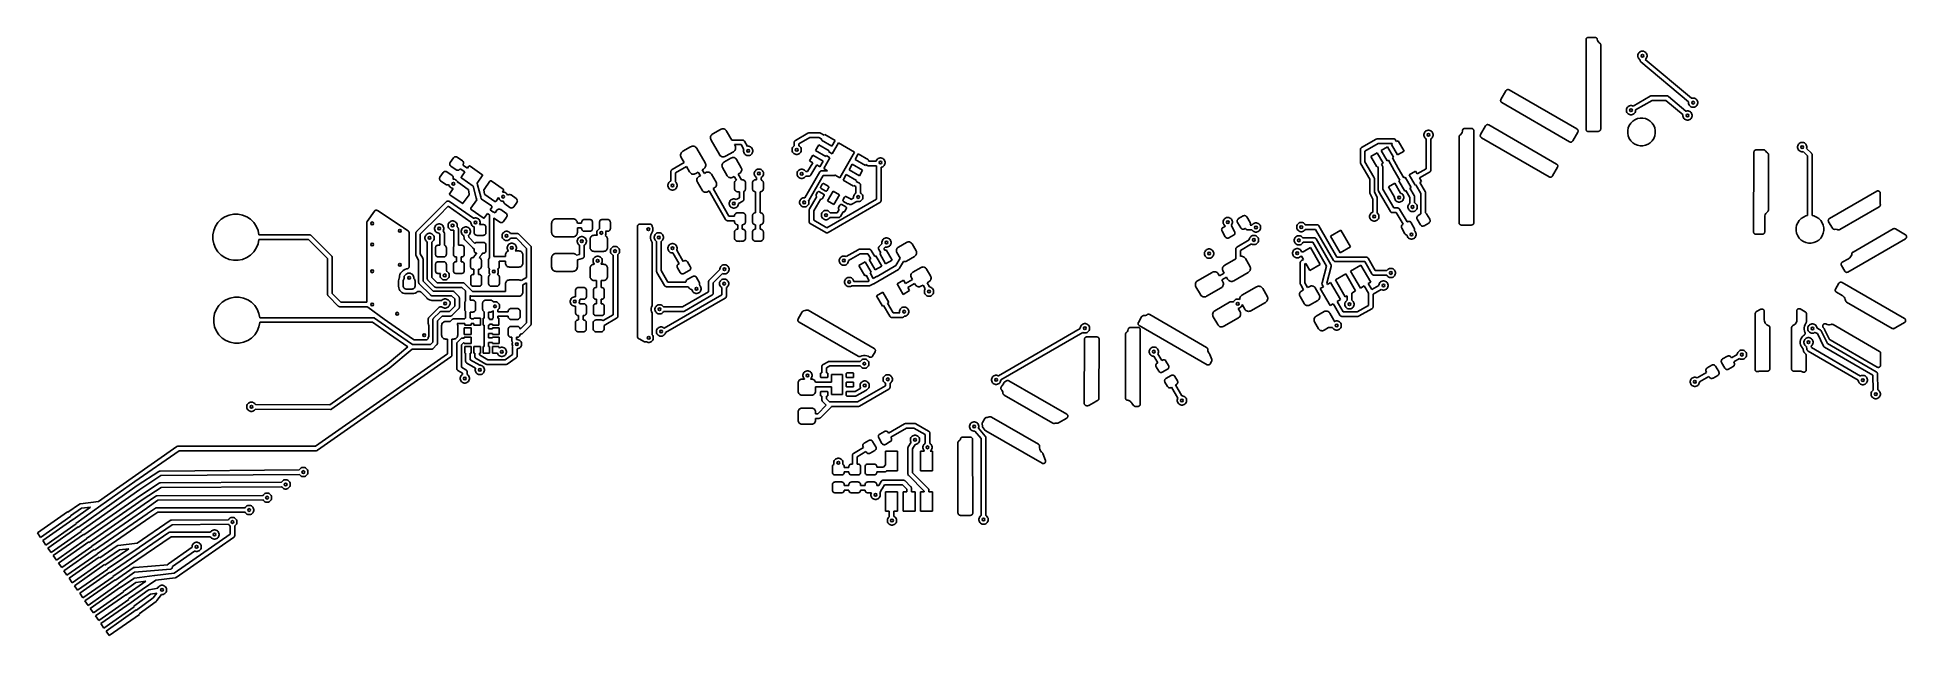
# Model space of a CAD drawing. Extents: x 3.53 to 7.52, y -4.86 to -3.59.
import ezdxf

# ---------------------------------------------------------------- set-up
doc = ezdxf.new("R2010")
doc.units = 0
doc.header["$MEASUREMENT"] = 0
doc.layers.add('BLACK', color=7, linetype='CONTINUOUS')

msp = doc.modelspace()

# ---------------------------------------------------------------- linework, layer by layer
at = {"layer": 'BLACK', "linetype": 'CONTINUOUS'}
for p, q in [((6.83819, -3.58997), (6.83824, -3.5895)), ((6.83819, -3.59), (6.83819, -3.58997)), ((6.83819, -3.59001), (6.83819, -3.59)), ((6.83819, -3.59), (6.83819, -3.59)), ((6.83819, -3.59004), (6.83819, -3.59001)), ((6.83819, -3.78122), (6.83819, -3.59004)), ((6.83824, -3.5895), (6.83829, -3.58903)), ((6.83829, -3.58903), (6.8383, -3.58902)), ((6.8383, -3.589), (6.83844, -3.58855)), ((6.8383, -3.58902), (6.8383, -3.589)), ((6.83844, -3.58855), (6.83858, -3.5881)), ((6.83858, -3.5881), (6.83859, -3.58809)), ((6.83859, -3.58807), (6.83882, -3.58766)), ((6.83859, -3.58809), (6.83859, -3.58807)), ((6.83882, -3.58766), (6.83904, -3.58724)), ((6.83904, -3.58724), (6.83906, -3.58723)), ((6.83906, -3.58721), (6.83937, -3.58685)), ((6.83906, -3.58723), (6.83906, -3.58721)), ((6.83937, -3.58685), (6.83967, -3.58649)), ((6.83967, -3.58649), (6.83968, -3.58648)), ((6.83968, -3.58648), (6.83969, -3.58647)), ((6.83969, -3.58647), (6.84006, -3.58617)), ((6.84006, -3.58617), (6.84042, -3.58587)), ((6.84042, -3.58587), (6.84044, -3.58587)), ((6.84044, -3.58587), (6.84045, -3.58586)), ((6.84045, -3.58586), (6.84087, -3.58564)), ((6.84087, -3.58564), (6.84128, -3.58542)), ((6.84128, -3.58542), (6.8413, -3.58541)), ((6.8413, -3.58541), (6.84132, -3.5854)), ((6.84132, -3.5854), (6.84177, -3.58527)), ((6.84177, -3.58527), (6.84222, -3.58513)), ((6.84222, -3.58513), (6.84224, -3.58513)), ((6.84224, -3.58513), (6.84225, -3.58513)), ((6.84225, -3.58513), (6.84272, -3.58509)), ((6.84272, -3.58509), (6.84319, -3.58504)), ((6.84319, -3.58504), (6.85726, -3.58504)), ((6.85726, -3.58504), (6.85733, -3.58504)), ((6.85733, -3.58504), (6.85755, -3.58507)), ((6.85755, -3.58507), (6.85778, -3.58507)), ((6.85778, -3.58507), (6.85804, -3.58512)), ((6.85804, -3.58512), (6.8583, -3.58515)), ((6.8583, -3.58515), (6.85851, -3.58522)), ((6.85851, -3.58522), (6.85874, -3.58526)), ((6.85874, -3.58526), (6.85898, -3.58536)), ((6.85898, -3.58536), (6.85923, -3.58544)), ((6.85923, -3.58544), (6.85943, -3.58555)), ((6.85943, -3.58555), (6.85964, -3.58564)), ((6.85964, -3.58564), (6.85985, -3.58579)), ((6.85985, -3.58579), (6.86008, -3.58591)), ((6.86008, -3.58591), (6.86026, -3.58606)), ((6.86026, -3.58606), (6.86045, -3.58619)), ((6.86045, -3.58619), (6.86063, -3.58637)), ((6.86063, -3.58637), (6.86083, -3.58654)), ((6.86083, -3.58654), (6.86097, -3.58672)), ((6.86097, -3.58672), (6.86113, -3.58688)), ((6.86113, -3.58688), (6.86128, -3.5871)), ((6.86128, -3.5871), (6.86144, -3.5873)), ((6.86144, -3.5873), (6.86155, -3.5875)), ((6.86155, -3.5875), (6.86167, -3.58769)), ((6.86167, -3.58769), (6.86177, -3.58793)), ((6.86177, -3.58793), (6.8619, -3.58817)), ((6.8619, -3.58817), (6.86196, -3.58838)), ((6.86196, -3.58838), (6.86205, -3.58859)), ((6.86205, -3.58859), (6.86207, -3.58872)), ((6.86207, -3.58872), (6.86292, -3.59153)), ((6.86292, -3.59153), (6.86411, -3.59376)), ((6.86411, -3.59376), (6.86571, -3.59571)), ((6.86571, -3.59571), (6.86786, -3.59747)), ((6.86786, -3.59747), (6.86791, -3.59751)), ((6.86791, -3.59751), (6.86806, -3.59767)), ((6.86806, -3.59767), (6.86823, -3.59781)), ((6.86823, -3.59781), (6.8684, -3.59802)), ((6.8684, -3.59802), (6.86859, -3.59821)), ((6.86859, -3.59821), (6.86871, -3.59839)), ((6.86871, -3.59839), (6.86885, -3.59856)), ((6.86885, -3.59856), (6.86898, -3.5988)), ((6.86898, -3.5988), (6.86912, -3.59903)), ((6.86912, -3.59903), (6.8692, -3.59923)), ((6.8692, -3.59923), (6.86931, -3.59943)), ((6.86931, -3.59943), (6.86939, -3.59968)), ((6.86939, -3.59968), (6.86949, -3.59993)), ((6.86949, -3.59993), (6.86953, -3.60015)), ((6.86953, -3.60015), (6.86959, -3.60036)), ((6.86959, -3.60036), (6.86962, -3.60063)), ((6.86962, -3.60063), (6.86967, -3.60089)), ((6.86967, -3.60089), (6.86966, -3.60111)), ((6.86966, -3.60111), (6.86969, -3.60133)), ((6.86969, -3.60133), (6.86969, -3.78009)), ((6.94882, -3.6233), (6.9492, -3.6214)), ((6.94882, -3.62524), (6.94882, -3.6233)), ((6.9492, -3.62714), (6.94882, -3.62524)), ((6.9492, -3.6214), (6.94994, -3.61961)), ((6.94994, -3.62893), (6.9492, -3.62714)), ((6.94994, -3.61961), (6.95102, -3.618)), ((6.95102, -3.63054), (6.94994, -3.62893)), ((6.95102, -3.618), (6.95239, -3.61663)), ((6.95239, -3.63192), (6.95102, -3.63054)), ((6.95239, -3.61663), (6.954, -3.61555)), ((6.95374, -3.63282), (6.95239, -3.63192)), ((6.95374, -3.63354), (6.95374, -3.63282)), ((6.95374, -3.63399), (6.95374, -3.63354)), ((6.954, -3.61555), (6.95579, -3.61481)), ((6.95579, -3.61481), (6.95769, -3.61443)), ((6.95769, -3.61443), (6.95963, -3.61443)), ((6.95963, -3.61443), (6.96153, -3.61481)), ((6.96153, -3.61481), (6.96332, -3.61555)), ((6.96332, -3.61555), (6.96494, -3.61663)), ((6.96494, -3.63192), (6.96461, -3.63213)), ((6.96461, -3.63213), (7.06355, -3.71515)), ((6.96494, -3.61663), (6.96631, -3.618)), ((6.96631, -3.63054), (6.96494, -3.63192)), ((6.96631, -3.618), (6.96738, -3.61961)), ((6.96738, -3.62893), (6.96631, -3.63054)), ((6.96738, -3.61961), (6.96813, -3.6214)), ((6.96813, -3.62714), (6.96738, -3.62893)), ((6.96813, -3.6214), (6.9685, -3.6233)), ((6.9685, -3.62524), (6.96813, -3.62714)), ((6.9685, -3.6233), (6.9685, -3.62524)), ((6.95378, -3.63426), (6.95374, -3.63399)), ((6.95381, -3.63453), (6.95378, -3.63426)), ((6.95387, -3.63473), (6.95381, -3.63453)), ((6.95391, -3.63495), (6.95387, -3.63473)), ((6.95401, -3.6352), (6.95391, -3.63495)), ((6.95409, -3.63545), (6.95401, -3.6352)), ((6.95419, -3.63564), (6.95409, -3.63545)), ((6.95428, -3.63585), (6.95419, -3.63564)), ((6.95442, -3.63607), (6.95428, -3.63585)), ((6.95455, -3.63631), (6.95442, -3.63607)), ((6.95469, -3.63648), (6.95455, -3.63631)), ((6.9548, -3.63666), (6.95469, -3.63648)), ((6.95499, -3.63685), (6.9548, -3.63666)), ((6.95516, -3.63706), (6.95499, -3.63685)), ((6.95552, -3.63735), (6.95516, -3.63706)), ((7.05723, -3.7227), (6.95552, -3.63735)), ((6.65643, -3.71755), (6.66718, -3.69894)), ((6.66718, -3.69894), (6.6672, -3.69891)), ((6.6672, -3.6989), (6.66722, -3.69887)), ((6.6672, -3.69891), (6.6672, -3.6989)), ((6.6672, -3.6989), (6.6672, -3.6989)), ((6.66722, -3.69887), (6.6675, -3.6985)), ((6.6675, -3.6985), (6.66777, -3.69812)), ((6.66777, -3.69812), (6.66779, -3.6981)), ((6.66779, -3.6981), (6.6678, -3.69809)), ((6.6678, -3.69809), (6.66814, -3.69777)), ((6.66814, -3.69777), (6.66849, -3.69745)), ((6.66849, -3.69745), (6.6685, -3.69744)), ((6.6685, -3.69744), (6.66852, -3.69743)), ((6.66852, -3.69743), (6.66892, -3.69719)), ((6.66892, -3.69719), (6.66932, -3.69694)), ((6.66932, -3.69694), (6.66934, -3.69693)), ((6.66934, -3.69693), (6.66935, -3.69693)), ((6.66935, -3.69693), (6.66979, -3.69677)), ((6.66979, -3.69677), (6.67024, -3.6966)), ((6.67024, -3.6966), (6.67025, -3.6966)), ((6.67025, -3.6966), (6.67027, -3.69659)), ((6.67027, -3.69659), (6.67073, -3.69652)), ((6.67073, -3.69652), (6.6712, -3.69644)), ((6.6712, -3.69644), (6.67122, -3.69645)), ((6.67122, -3.69645), (6.67123, -3.69644)), ((6.67123, -3.69644), (6.6717, -3.69646)), ((6.6717, -3.69646), (6.67217, -3.69648)), ((6.67217, -3.69648), (6.67219, -3.69648)), ((6.67219, -3.69648), (6.67221, -3.69648)), ((6.67221, -3.69648), (6.67267, -3.6966)), ((6.67267, -3.6966), (6.67312, -3.6967)), ((6.67312, -3.6967), (6.67314, -3.69671)), ((6.67314, -3.69671), (6.67316, -3.69671)), ((6.67316, -3.69671), (6.67359, -3.69691)), ((6.67359, -3.69691), (6.67401, -3.6971)), ((6.67401, -3.6971), (6.81878, -3.78069)), ((6.93867, -3.73173), (6.97543, -3.71051)), ((6.97543, -3.71051), (6.97549, -3.71046)), ((6.97549, -3.71046), (6.97585, -3.71027)), ((6.97585, -3.71027), (6.97599, -3.71018)), ((6.97599, -3.71018), (6.97606, -3.71015)), ((6.97606, -3.71015), (6.97635, -3.71)), ((6.97635, -3.71), (6.9765, -3.70995)), ((6.9765, -3.70995), (6.97665, -3.70988)), ((6.97665, -3.70988), (6.97697, -3.70981)), ((6.97697, -3.70981), (6.97728, -3.70972)), ((6.97728, -3.70972), (6.97744, -3.7097)), ((6.97744, -3.7097), (6.9776, -3.70966)), ((6.9776, -3.70966), (6.97792, -3.70965)), ((6.97792, -3.70965), (6.978, -3.70965)), ((6.978, -3.70965), (6.97816, -3.70965)), ((6.97816, -3.70965), (6.97856, -3.70963)), ((6.97856, -3.70963), (6.97864, -3.70965)), ((6.97864, -3.70965), (7.01009, -3.70965)), ((7.01009, -3.70965), (7.01011, -3.70964)), ((7.01011, -3.70964), (7.01057, -3.70965)), ((7.01057, -3.70965), (7.01079, -3.70965)), ((7.01079, -3.70965), (7.01081, -3.70965)), ((7.01081, -3.70965), (7.01108, -3.70965)), ((7.01108, -3.70965), (7.01129, -3.7097)), ((7.01129, -3.7097), (7.01151, -3.70972)), ((7.01151, -3.70972), (7.01177, -3.7098)), ((7.01177, -3.7098), (7.01203, -3.70985)), ((7.01203, -3.70985), (7.01223, -3.70994)), ((7.01223, -3.70994), (7.01244, -3.71)), ((7.01244, -3.71), (7.01268, -3.71013)), ((7.01268, -3.71013), (7.01292, -3.71023)), ((7.01292, -3.71023), (7.0131, -3.71035)), ((7.0131, -3.71035), (7.01329, -3.71046)), ((7.01329, -3.71046), (7.0135, -3.71063)), ((7.0135, -3.71063), (7.01352, -3.71064)), ((7.01352, -3.71064), (7.01369, -3.71078)), ((7.01369, -3.71078), (7.01404, -3.71107)), ((7.01404, -3.71107), (7.01406, -3.71109)), ((7.01406, -3.71109), (7.05174, -3.74271)), ((6.65577, -3.72033), (6.65579, -3.71986)), ((6.65578, -3.72035), (6.65577, -3.72033)), ((6.65577, -3.72037), (6.65578, -3.72035)), ((6.65585, -3.72083), (6.65577, -3.72037)), ((6.65579, -3.71986), (6.65581, -3.71939)), ((6.65581, -3.71936), (6.65592, -3.7189)), ((6.65581, -3.71937), (6.65581, -3.71936)), ((6.65581, -3.71939), (6.65581, -3.71937)), ((6.65592, -3.72129), (6.65585, -3.72083)), ((6.65592, -3.7189), (6.65603, -3.71844)), ((6.65593, -3.72131), (6.65592, -3.72129)), ((6.65593, -3.72133), (6.65593, -3.72131)), ((6.65609, -3.72177), (6.65593, -3.72133)), ((6.65603, -3.71844), (6.65604, -3.71842)), ((6.65604, -3.71841), (6.65624, -3.71798)), ((6.65604, -3.71842), (6.65604, -3.71841)), ((6.65626, -3.72221), (6.65609, -3.72177)), ((6.65624, -3.71798), (6.65643, -3.71755)), ((6.65626, -3.72223), (6.65626, -3.72221)), ((6.65627, -3.72224), (6.65626, -3.72223)), ((6.65652, -3.72264), (6.65627, -3.72224)), ((6.65676, -3.72305), (6.65652, -3.72264)), ((6.65677, -3.72306), (6.65676, -3.72305)), ((6.65678, -3.72307), (6.65677, -3.72306)), ((6.6571, -3.72342), (6.65678, -3.72307)), ((6.65742, -3.72377), (6.6571, -3.72342)), ((6.65743, -3.72378), (6.65742, -3.72377)), ((6.65745, -3.72379), (6.65743, -3.72378)), ((6.65782, -3.72407), (6.65745, -3.72379)), ((6.6582, -3.72435), (6.65782, -3.72407)), ((6.65823, -3.72436), (6.6582, -3.72435)), ((6.65824, -3.72436), (6.65823, -3.72436)), ((6.65823, -3.72436), (6.65823, -3.72436)), ((6.65826, -3.72438), (6.65824, -3.72436)), ((6.80303, -3.80796), (6.65826, -3.72438)), ((6.92441, -3.73958), (6.92479, -3.73768)), ((6.92441, -3.74152), (6.92441, -3.73958)), ((6.92479, -3.74342), (6.92441, -3.74152)), ((6.92479, -3.73768), (6.92553, -3.73589)), ((6.92553, -3.74521), (6.92479, -3.74342)), ((6.92553, -3.73589), (6.92661, -3.73428)), ((6.92661, -3.74683), (6.92553, -3.74521)), ((6.92661, -3.73428), (6.92798, -3.73291)), ((6.92798, -3.7482), (6.92661, -3.74683)), ((6.92798, -3.73291), (6.92959, -3.73183)), ((6.92959, -3.74927), (6.92798, -3.7482)), ((6.92959, -3.73183), (6.93138, -3.73109)), ((6.93138, -3.75002), (6.92959, -3.74927)), ((6.93138, -3.73109), (6.93328, -3.73071)), ((6.93328, -3.75039), (6.93138, -3.75002)), ((6.93328, -3.73071), (6.93522, -3.73071)), ((6.93522, -3.75039), (6.93328, -3.75039)), ((6.93522, -3.73071), (6.93712, -3.73109)), ((6.93712, -3.75002), (6.93522, -3.75039)), ((6.93712, -3.73109), (6.93867, -3.73173)), ((6.93891, -3.74927), (6.93712, -3.75002)), ((6.94053, -3.7482), (6.93891, -3.74927)), ((6.9419, -3.74683), (6.94053, -3.7482)), ((6.94297, -3.74521), (6.9419, -3.74683)), ((6.94372, -3.74342), (6.94297, -3.74521)), ((6.94409, -3.74152), (6.94372, -3.74342)), ((6.97956, -3.71949), (6.94409, -3.73996)), ((6.94409, -3.73996), (6.94409, -3.74152)), ((7.00875, -3.71949), (6.97956, -3.71949)), ((7.04542, -3.75026), (7.00875, -3.71949)), ((7.04528, -3.751), (7.04542, -3.75026)), ((7.04528, -3.75294), (7.04528, -3.751)), ((7.04565, -3.75484), (7.04528, -3.75294)), ((7.05174, -3.74271), (7.05225, -3.7425)), ((7.05225, -3.7425), (7.05415, -3.74213)), ((7.05415, -3.74213), (7.05609, -3.74213)), ((7.05609, -3.74213), (7.05799, -3.7425)), ((7.05709, -3.72344), (7.05723, -3.7227)), ((7.05709, -3.72538), (7.05709, -3.72344)), ((7.05746, -3.72728), (7.05709, -3.72538)), ((7.05821, -3.72907), (7.05746, -3.72728)), ((7.05799, -3.7425), (7.05978, -3.74325)), ((7.05928, -3.73068), (7.05821, -3.72907)), ((7.06065, -3.73205), (7.05928, -3.73068)), ((7.05978, -3.74325), (7.06139, -3.74432)), ((7.06227, -3.73313), (7.06065, -3.73205)), ((7.06139, -3.74432), (7.06276, -3.74569)), ((7.06406, -3.73387), (7.06227, -3.73313)), ((7.06276, -3.74569), (7.06384, -3.74731)), ((7.06355, -3.71515), (7.06406, -3.71495)), ((7.06384, -3.74731), (7.06458, -3.7491)), ((7.06406, -3.71495), (7.06596, -3.71457)), ((7.06596, -3.73425), (7.06406, -3.73387)), ((7.06458, -3.7491), (7.06496, -3.751)), ((7.06496, -3.75294), (7.06458, -3.75484)), ((7.06496, -3.751), (7.06496, -3.75294)), ((7.06596, -3.71457), (7.0679, -3.71457)), ((7.0679, -3.73425), (7.06596, -3.73425)), ((7.0679, -3.71457), (7.0698, -3.71495)), ((7.0698, -3.73387), (7.0679, -3.73425)), ((7.0698, -3.71495), (7.07159, -3.71569)), ((7.07159, -3.73313), (7.0698, -3.73387)), ((7.07159, -3.71569), (7.0732, -3.71676)), ((7.0732, -3.73205), (7.07159, -3.73313)), ((7.0732, -3.71676), (7.07457, -3.71814)), ((7.07457, -3.73068), (7.0732, -3.73205)), ((7.07457, -3.71814), (7.07565, -3.71975)), ((7.07565, -3.72907), (7.07457, -3.73068)), ((7.07565, -3.71975), (7.07639, -3.72154)), ((7.07639, -3.72728), (7.07565, -3.72907)), ((7.07639, -3.72154), (7.07677, -3.72344)), ((7.07677, -3.72538), (7.07639, -3.72728)), ((7.07677, -3.72344), (7.07677, -3.72538)), ((4.96973, -3.79369), (4.97102, -3.79231)), ((4.97102, -3.79231), (4.97255, -3.79122)), ((4.97255, -3.79122), (4.98917, -3.78162)), ((4.98917, -3.78162), (4.99088, -3.78084)), ((4.99088, -3.78084), (4.99271, -3.78042)), ((4.99271, -3.78042), (4.99459, -3.78036)), ((4.99459, -3.78036), (4.99645, -3.78066)), ((4.99645, -3.78066), (4.99821, -3.78132)), ((4.99821, -3.78132), (4.99981, -3.78232)), ((4.99981, -3.78232), (5.00118, -3.7836)), ((5.00118, -3.7836), (5.00228, -3.78513)), ((5.00228, -3.78513), (5.01331, -3.80423)), ((5.14918, -3.80508), (5.17593, -3.78964)), ((5.17593, -3.78964), (5.17599, -3.78959)), ((5.17599, -3.78959), (5.17635, -3.7894)), ((5.17635, -3.7894), (5.17649, -3.78932)), ((5.17649, -3.78932), (5.17656, -3.78928)), ((5.17656, -3.78928), (5.17685, -3.78913)), ((5.17685, -3.78913), (5.177, -3.78909)), ((5.177, -3.78909), (5.17715, -3.78902)), ((5.17715, -3.78902), (5.17747, -3.78894)), ((5.17747, -3.78894), (5.17778, -3.78885)), ((5.17778, -3.78885), (5.17794, -3.78883)), ((5.17794, -3.78883), (5.17809, -3.7888)), ((5.17809, -3.7888), (5.17842, -3.78879)), ((5.17842, -3.78879), (5.1785, -3.78878)), ((5.1785, -3.78878), (5.17866, -3.78878)), ((5.17866, -3.78878), (5.17906, -3.78877)), ((5.17906, -3.78877), (5.17914, -3.78878)), ((5.17914, -3.78878), (5.19988, -3.78878)), ((5.19988, -3.78878), (5.19996, -3.78877)), ((5.19996, -3.78877), (5.20036, -3.78878)), ((5.20036, -3.78878), (5.20052, -3.78878)), ((5.20052, -3.78878), (5.2006, -3.78879)), ((5.2006, -3.78879), (5.20092, -3.7888)), ((5.20092, -3.7888), (5.20108, -3.78883)), ((5.20108, -3.78883), (5.20124, -3.78885)), ((5.20124, -3.78885), (5.20155, -3.78894)), ((5.20155, -3.78894), (5.20187, -3.78902)), ((5.20187, -3.78902), (5.20202, -3.78909)), ((5.20202, -3.78909), (5.20217, -3.78913)), ((5.20217, -3.78913), (5.20246, -3.78928)), ((5.20246, -3.78928), (5.20253, -3.78932)), ((5.20253, -3.78932), (5.20267, -3.7894)), ((5.20267, -3.7894), (5.20303, -3.78959)), ((5.20303, -3.78959), (5.20309, -3.78964)), ((5.20309, -3.78964), (5.21089, -3.79415)), ((5.21089, -3.79415), (5.21188, -3.79244)), ((5.21188, -3.79244), (5.23404, -3.80524)), ((6.49173, -3.79234), (6.49211, -3.79044)), ((6.49173, -3.79428), (6.49173, -3.79234)), ((6.49211, -3.79044), (6.49285, -3.78864)), ((6.49285, -3.78864), (6.49393, -3.78703)), ((6.49393, -3.78703), (6.4953, -3.78566)), ((6.4953, -3.78566), (6.49691, -3.78458)), ((6.49691, -3.78458), (6.4987, -3.78384)), ((6.4987, -3.78384), (6.50061, -3.78346)), ((6.50061, -3.78346), (6.50254, -3.78346)), ((6.50254, -3.78346), (6.50445, -3.78384)), ((6.50445, -3.78384), (6.50624, -3.78458)), ((6.50624, -3.78458), (6.50785, -3.78566)), ((6.50785, -3.78566), (6.50922, -3.78703)), ((6.50922, -3.78703), (6.5103, -3.78864)), ((6.5103, -3.78864), (6.51104, -3.79044)), ((6.51104, -3.79044), (6.51142, -3.79234)), ((6.51142, -3.79234), (6.51142, -3.79428)), ((6.56876, -3.7936), (6.57051, -3.79216)), ((6.57051, -3.79216), (6.57211, -3.79021)), ((6.57211, -3.79021), (6.5733, -3.78799)), ((6.5733, -3.78799), (6.57403, -3.78558)), ((6.57403, -3.78558), (6.57418, -3.78404)), ((6.57418, -3.78404), (6.57419, -3.78397)), ((6.57419, -3.78397), (6.57423, -3.78375)), ((6.57423, -3.78375), (6.57426, -3.78352)), ((6.57426, -3.78352), (6.57434, -3.78327)), ((6.57434, -3.78327), (6.57439, -3.78301)), ((6.57439, -3.78301), (6.57448, -3.78281)), ((6.57448, -3.78281), (6.57455, -3.78259)), ((6.57455, -3.78259), (6.57467, -3.78236)), ((6.57467, -3.78236), (6.57477, -3.78212)), ((6.57477, -3.78212), (6.5749, -3.78193)), ((6.5749, -3.78193), (6.57501, -3.78173)), ((6.57501, -3.78173), (6.57518, -3.78153)), ((6.57518, -3.78153), (6.57533, -3.78131)), ((6.57533, -3.78131), (6.57549, -3.78115)), ((6.57549, -3.78115), (6.57563, -3.78098)), ((6.57563, -3.78098), (6.57584, -3.78081)), ((6.57584, -3.78081), (6.57602, -3.78063)), ((6.57602, -3.78063), (6.57621, -3.78051)), ((6.57621, -3.78051), (6.57639, -3.78036)), ((6.57639, -3.78036), (6.57662, -3.78024)), ((6.57662, -3.78024), (6.57684, -3.7801)), ((6.57684, -3.7801), (6.57705, -3.78001)), ((6.57705, -3.78001), (6.57725, -3.7799)), ((6.57725, -3.7799), (6.5775, -3.77983)), ((6.5775, -3.77983), (6.57775, -3.77973)), ((6.57775, -3.77973), (6.57797, -3.77969)), ((6.57797, -3.77969), (6.57818, -3.77962)), ((6.57818, -3.77962), (6.57845, -3.7796)), ((6.57845, -3.7796), (6.5787, -3.77955)), ((6.5787, -3.77955), (6.57893, -3.77955)), ((6.57893, -3.77955), (6.57916, -3.77953)), ((6.57916, -3.77953), (6.59343, -3.77953)), ((6.59343, -3.77953), (6.59346, -3.77953)), ((6.59346, -3.77953), (6.59346, -3.77953)), ((6.59346, -3.77953), (6.59346, -3.77953)), ((6.59346, -3.77953), (6.59349, -3.77953)), ((6.59349, -3.77953), (6.59396, -3.77958)), ((6.59396, -3.77958), (6.59443, -3.77963)), ((6.59443, -3.77963), (6.59445, -3.77963)), ((6.59445, -3.77963), (6.59446, -3.77964)), ((6.59446, -3.77964), (6.59491, -3.77978)), ((6.59491, -3.77978), (6.59536, -3.77992)), ((6.59536, -3.77992), (6.59538, -3.77993)), ((6.59538, -3.77993), (6.59539, -3.77993)), ((6.59539, -3.77993), (6.59581, -3.78016)), ((6.59581, -3.78016), (6.59622, -3.78038)), ((6.59622, -3.78038), (6.59623, -3.78039)), ((6.59623, -3.78039), (6.59625, -3.7804)), ((6.59625, -3.7804), (6.59661, -3.7807)), ((6.59661, -3.7807), (6.59697, -3.781)), ((6.59697, -3.781), (6.59698, -3.78102)), ((6.59698, -3.78102), (6.597, -3.78103)), ((6.597, -3.78103), (6.59729, -3.7814)), ((6.59729, -3.7814), (6.59759, -3.78176)), ((6.59759, -3.78176), (6.5976, -3.78178)), ((6.5976, -3.78178), (6.59761, -3.78179)), ((6.59761, -3.78179), (6.59783, -3.78221)), ((6.59783, -3.78221), (6.59805, -3.78262)), ((6.59805, -3.78262), (6.59805, -3.78264)), ((6.59805, -3.78264), (6.59806, -3.78265)), ((6.59806, -3.78265), (6.59819, -3.7831)), ((6.59819, -3.7831), (6.59833, -3.78356)), ((6.59833, -3.78356), (6.59833, -3.78357)), ((6.59833, -3.78357), (6.59834, -3.78359)), ((6.59834, -3.78359), (6.59838, -3.78406)), ((6.59838, -3.78406), (6.59843, -3.78453)), ((6.59843, -3.78453), (6.59843, -3.98083)), ((6.61247, -3.79382), (6.61257, -3.79336)), ((6.61257, -3.79336), (6.61258, -3.79335)), ((6.61258, -3.79333), (6.61278, -3.7929)), ((6.61258, -3.79335), (6.61258, -3.79333)), ((6.61278, -3.7929), (6.61298, -3.79247)), ((6.61298, -3.79247), (6.62372, -3.77386)), ((6.62372, -3.77386), (6.62374, -3.77383)), ((6.62374, -3.77383), (6.62376, -3.7738)), ((6.62374, -3.77383), (6.62374, -3.77383)), ((6.62374, -3.77383), (6.62374, -3.77383)), ((6.62376, -3.7738), (6.62404, -3.77342)), ((6.62404, -3.77342), (6.62432, -3.77304)), ((6.62432, -3.77304), (6.62433, -3.77303)), ((6.62433, -3.77303), (6.62434, -3.77301)), ((6.62434, -3.77301), (6.62469, -3.77269)), ((6.62469, -3.77269), (6.62503, -3.77237)), ((6.62503, -3.77237), (6.62505, -3.77237)), ((6.62505, -3.77237), (6.62506, -3.77235)), ((6.62506, -3.77235), (6.62546, -3.77211)), ((6.62546, -3.77211), (6.62586, -3.77186)), ((6.62586, -3.77186), (6.62588, -3.77186)), ((6.62588, -3.77186), (6.62589, -3.77185)), ((6.62589, -3.77185), (6.62634, -3.77169)), ((6.62634, -3.77169), (6.62678, -3.77152)), ((6.62678, -3.77152), (6.62679, -3.77152)), ((6.62679, -3.77152), (6.62681, -3.77151)), ((6.62681, -3.77151), (6.62727, -3.77144)), ((6.62727, -3.77144), (6.62774, -3.77137)), ((6.62774, -3.77137), (6.62776, -3.77137)), ((6.62776, -3.77137), (6.62777, -3.77137)), ((6.62777, -3.77137), (6.62824, -3.77139)), ((6.62824, -3.77139), (6.62872, -3.7714)), ((6.62872, -3.7714), (6.62873, -3.77141)), ((6.62873, -3.77141), (6.62875, -3.77141)), ((6.62875, -3.77141), (6.62921, -3.77152)), ((6.62921, -3.77152), (6.62967, -3.77162)), ((6.62967, -3.77162), (6.62968, -3.77163)), ((6.62968, -3.77163), (6.6297, -3.77164)), ((6.6297, -3.77164), (6.63013, -3.77183)), ((6.63013, -3.77183), (6.63055, -3.77203)), ((6.63055, -3.77203), (6.77532, -3.85561)), ((6.82061, -3.78752), (6.80986, -3.80613)), ((6.81878, -3.78069), (6.81881, -3.7807)), ((6.81881, -3.7807), (6.81881, -3.78071)), ((6.81881, -3.78071), (6.81881, -3.78071)), ((6.81881, -3.78071), (6.81884, -3.78072)), ((6.81884, -3.78072), (6.81922, -3.781)), ((6.81922, -3.781), (6.8196, -3.78128)), ((6.8196, -3.78128), (6.81961, -3.78129)), ((6.81961, -3.78129), (6.81963, -3.7813)), ((6.81963, -3.7813), (6.81994, -3.78165)), ((6.81994, -3.78165), (6.82026, -3.78199)), ((6.82026, -3.78199), (6.82027, -3.78201)), ((6.82027, -3.78201), (6.82029, -3.78202)), ((6.82029, -3.78202), (6.82053, -3.78242)), ((6.82053, -3.78242), (6.82078, -3.78283)), ((6.82081, -3.78709), (6.82061, -3.78752)), ((6.82078, -3.78283), (6.82078, -3.78284)), ((6.82078, -3.78284), (6.82079, -3.78286)), ((6.82079, -3.78286), (6.82095, -3.7833)), ((6.821, -3.78666), (6.82081, -3.78709)), ((6.82095, -3.7833), (6.82112, -3.78374)), ((6.82101, -3.78665), (6.821, -3.78666)), ((6.82102, -3.78663), (6.82101, -3.78665)), ((6.82112, -3.78617), (6.82102, -3.78663)), ((6.82112, -3.78374), (6.82112, -3.78376)), ((6.82112, -3.78376), (6.82112, -3.78377)), ((6.82112, -3.78377), (6.8212, -3.78424)), ((6.82123, -3.78571), (6.82112, -3.78617)), ((6.8212, -3.78424), (6.82127, -3.7847)), ((6.82124, -3.78568), (6.82123, -3.7857)), ((6.82123, -3.7857), (6.82123, -3.78571)), ((6.82125, -3.78521), (6.82124, -3.78568)), ((6.82127, -3.78474), (6.82125, -3.78521)), ((6.82127, -3.7847), (6.82127, -3.78472)), ((6.82127, -3.78472), (6.82127, -3.78474)), ((6.83823, -3.78169), (6.83819, -3.78122)), ((6.83828, -3.78216), (6.83823, -3.78169)), ((6.83828, -3.78217), (6.83828, -3.78216)), ((6.83828, -3.78219), (6.83828, -3.78217)), ((6.83842, -3.78264), (6.83828, -3.78219)), ((6.83855, -3.78309), (6.83842, -3.78264)), ((6.83856, -3.78311), (6.83855, -3.78309)), ((6.83857, -3.78313), (6.83856, -3.78311)), ((6.83879, -3.78354), (6.83857, -3.78313)), ((6.83901, -3.78396), (6.83879, -3.78354)), ((6.83902, -3.78397), (6.83901, -3.78396)), ((6.83902, -3.78399), (6.83902, -3.78397)), ((6.83932, -3.78435), (6.83902, -3.78399)), ((6.83962, -3.78472), (6.83932, -3.78435)), ((6.83963, -3.78473), (6.83962, -3.78472)), ((6.83964, -3.78474), (6.83963, -3.78473)), ((6.84, -3.78504), (6.83964, -3.78474)), ((6.84036, -3.78535), (6.84, -3.78504)), ((6.84038, -3.78535), (6.84036, -3.78535)), ((6.84039, -3.78537), (6.84038, -3.78535)), ((6.84081, -3.78559), (6.84039, -3.78537)), ((6.84122, -3.78582), (6.84081, -3.78559)), ((6.84124, -3.78582), (6.84122, -3.78582)), ((6.84125, -3.78583), (6.84124, -3.78582)), ((6.8417, -3.78597), (6.84125, -3.78583)), ((6.84215, -3.78611), (6.8417, -3.78597)), ((6.84217, -3.78611), (6.84215, -3.78611)), ((6.84218, -3.78612), (6.84217, -3.78611)), ((6.84265, -3.78617), (6.84218, -3.78612)), ((6.84312, -3.78622), (6.84265, -3.78617)), ((6.84315, -3.78622), (6.84312, -3.78622)), ((6.84316, -3.78622), (6.84315, -3.78622)), ((6.84315, -3.78622), (6.84315, -3.78622)), ((6.84319, -3.78622), (6.84316, -3.78622)), ((6.86309, -3.78622), (6.84319, -3.78622)), ((6.86331, -3.7862), (6.86309, -3.78622)), ((6.86352, -3.7862), (6.86331, -3.7862)), ((6.86379, -3.78615), (6.86352, -3.7862)), ((6.86406, -3.78613), (6.86379, -3.78615)), ((6.86427, -3.78606), (6.86406, -3.78613)), ((6.86448, -3.78602), (6.86427, -3.78606)), ((6.86474, -3.78592), (6.86448, -3.78602)), ((6.865, -3.78584), (6.86474, -3.78592)), ((6.86519, -3.78574), (6.865, -3.78584)), ((6.86539, -3.78566), (6.86519, -3.78574)), ((6.86562, -3.78551), (6.86539, -3.78566)), ((6.86586, -3.78539), (6.86562, -3.78551)), ((6.86603, -3.78525), (6.86586, -3.78539)), ((6.86621, -3.78513), (6.86603, -3.78525)), ((6.86626, -3.78509), (6.86621, -3.78513)), ((6.86687, -3.78459), (6.86626, -3.78509)), ((6.86704, -3.78449), (6.86687, -3.78459)), ((6.86723, -3.78437), (6.86704, -3.78449)), ((6.86742, -3.78427), (6.86723, -3.78437)), ((6.86763, -3.7841), (6.86742, -3.78427)), ((6.86785, -3.78395), (6.86763, -3.7841)), ((6.86801, -3.7838), (6.86785, -3.78395)), ((6.86818, -3.78366), (6.86801, -3.7838)), ((6.86836, -3.78345), (6.86818, -3.78366)), ((6.86854, -3.78326), (6.86836, -3.78345)), ((6.86867, -3.78308), (6.86854, -3.78326)), ((6.86881, -3.78291), (6.86867, -3.78308)), ((6.86894, -3.78268), (6.86881, -3.78291)), ((6.86909, -3.78245), (6.86894, -3.78268)), ((6.86917, -3.78225), (6.86909, -3.78245)), ((6.86928, -3.78205), (6.86917, -3.78225)), ((6.86936, -3.7818), (6.86928, -3.78205)), ((6.86946, -3.78155), (6.86936, -3.7818)), ((6.86951, -3.78134), (6.86946, -3.78155)), ((6.86958, -3.78112), (6.86951, -3.78134)), ((6.86961, -3.78086), (6.86958, -3.78112)), ((6.86966, -3.7806), (6.86961, -3.78086)), ((6.86968, -3.78015), (6.86966, -3.78038)), ((6.86966, -3.78038), (6.86966, -3.7806)), ((6.86969, -3.78009), (6.86968, -3.78015)), ((6.92717, -3.7841), (6.9283, -3.77839)), ((6.92717, -3.78992), (6.92717, -3.7841)), ((6.9283, -3.79562), (6.92717, -3.78992)), ((6.9283, -3.77839), (6.93053, -3.77302)), ((6.93053, -3.77302), (6.93376, -3.76819)), ((6.93376, -3.76819), (6.93787, -3.76407)), ((6.93787, -3.76407), (6.94271, -3.76084)), ((6.94271, -3.76084), (6.94808, -3.75862)), ((6.94808, -3.75862), (6.95378, -3.75748)), ((6.95378, -3.75748), (6.9596, -3.75748)), ((6.9596, -3.75748), (6.96531, -3.75862)), ((6.96531, -3.75862), (6.97068, -3.76084)), ((6.97068, -3.76084), (6.97552, -3.76407)), ((6.97552, -3.76407), (6.97963, -3.76819)), ((6.97963, -3.76819), (6.98286, -3.77302)), ((6.98286, -3.77302), (6.98509, -3.77839)), ((6.98509, -3.77839), (6.98622, -3.7841)), ((6.98622, -3.78992), (6.98509, -3.79562)), ((6.98622, -3.7841), (6.98622, -3.78992)), ((7.0464, -3.75663), (7.04565, -3.75484)), ((7.04747, -3.75824), (7.0464, -3.75663)), ((7.04884, -3.75961), (7.04747, -3.75824)), ((7.05046, -3.76069), (7.04884, -3.75961)), ((7.05225, -3.76143), (7.05046, -3.76069)), ((7.05415, -3.76181), (7.05225, -3.76143)), ((7.05609, -3.76181), (7.05415, -3.76181)), ((7.05799, -3.76143), (7.05609, -3.76181)), ((7.05978, -3.76069), (7.05799, -3.76143)), ((7.06139, -3.75961), (7.05978, -3.76069)), ((7.06276, -3.75824), (7.06139, -3.75961)), ((7.06384, -3.75663), (7.06276, -3.75824)), ((7.06458, -3.75484), (7.06384, -3.75663)), ((4.90415, -3.83395), (4.90481, -3.83219)), ((4.90481, -3.83219), (4.9058, -3.8306)), ((4.9058, -3.8306), (4.90709, -3.82922)), ((4.90709, -3.82922), (4.90862, -3.82813)), ((4.90862, -3.82813), (4.92524, -3.81853)), ((4.92524, -3.81853), (4.92695, -3.81775)), ((4.92695, -3.81775), (4.92879, -3.81733)), ((4.92879, -3.81733), (4.93067, -3.81726)), ((4.93067, -3.81726), (4.93252, -3.81757)), ((4.93252, -3.81757), (4.93428, -3.81823)), ((4.93428, -3.81823), (4.93588, -3.81923)), ((4.93588, -3.81923), (4.93725, -3.82051)), ((4.93725, -3.82051), (4.93835, -3.82204)), ((4.93835, -3.82204), (4.95631, -3.85315)), ((4.96777, -3.7989), (4.96808, -3.79704)), ((4.96783, -3.80078), (4.96777, -3.7989)), ((4.96826, -3.80261), (4.96783, -3.80078)), ((4.96808, -3.79704), (4.96874, -3.79528)), ((4.96903, -3.80433), (4.96826, -3.80261)), ((4.96874, -3.79528), (4.96973, -3.79369)), ((4.987, -3.83544), (4.96903, -3.80433)), ((5.01673, -3.82935), (5.00011, -3.83895)), ((5.01331, -3.80423), (5.0358, -3.80423)), ((5.01826, -3.82826), (5.01673, -3.82935)), ((5.01954, -3.82689), (5.01826, -3.82826)), ((5.03304, -3.81407), (5.01899, -3.81407)), ((5.01899, -3.81407), (5.02024, -3.81625)), ((5.02054, -3.82529), (5.01954, -3.82689)), ((5.02024, -3.81625), (5.02102, -3.81796)), ((5.0212, -3.82353), (5.02054, -3.82529)), ((5.02102, -3.81796), (5.02144, -3.81979)), ((5.02151, -3.82167), (5.0212, -3.82353)), ((5.02144, -3.81979), (5.02151, -3.82167)), ((5.03905, -3.82448), (5.03304, -3.81407)), ((5.0358, -3.80423), (5.03621, -3.80422)), ((5.03621, -3.80422), (5.03653, -3.80427)), ((5.03653, -3.80427), (5.03685, -3.8043)), ((5.03685, -3.8043), (5.037, -3.80435)), ((5.037, -3.80435), (5.03716, -3.80438)), ((5.03716, -3.80438), (5.03747, -3.80449)), ((5.03747, -3.80449), (5.03778, -3.80458)), ((5.03778, -3.80458), (5.03792, -3.80466)), ((5.03792, -3.80466), (5.03807, -3.80472)), ((5.03807, -3.80472), (5.03834, -3.80489)), ((5.03834, -3.80489), (5.03863, -3.80504)), ((5.03858, -3.82659), (5.03896, -3.82469)), ((5.03858, -3.82853), (5.03858, -3.82659)), ((5.03896, -3.83043), (5.03858, -3.82853)), ((5.03863, -3.80504), (5.03876, -3.80514)), ((5.03876, -3.80514), (5.03889, -3.80523)), ((5.03889, -3.80523), (5.03913, -3.80545)), ((5.03896, -3.82469), (5.03905, -3.82448)), ((5.0397, -3.83222), (5.03896, -3.83043)), ((5.03913, -3.80545), (5.03938, -3.80566)), ((5.03938, -3.80566), (5.03948, -3.80578)), ((5.03948, -3.80578), (5.0396, -3.80589)), ((5.0396, -3.80589), (5.03979, -3.80616)), ((5.04078, -3.83383), (5.0397, -3.83222)), ((5.03979, -3.80616), (5.04, -3.80641)), ((5.04, -3.80641), (5.04019, -3.80676)), ((5.04019, -3.80676), (5.04661, -3.81789)), ((5.04661, -3.81789), (5.04746, -3.81772)), ((5.04746, -3.81772), (5.04939, -3.81772)), ((5.04939, -3.81772), (5.0513, -3.81809)), ((5.0513, -3.81809), (5.05309, -3.81884)), ((5.05309, -3.81884), (5.0547, -3.81991)), ((5.0547, -3.81991), (5.05607, -3.82128)), ((5.05607, -3.82128), (5.05715, -3.8229)), ((5.05715, -3.83222), (5.05607, -3.83383)), ((5.05715, -3.8229), (5.05789, -3.82469)), ((5.05789, -3.83043), (5.05715, -3.83222)), ((5.05789, -3.82469), (5.05827, -3.82659)), ((5.05827, -3.82853), (5.05789, -3.83043)), ((5.05827, -3.82659), (5.05827, -3.82853)), ((5.14213, -3.82423), (5.1425, -3.82233)), ((5.14213, -3.82617), (5.14213, -3.82423)), ((5.1425, -3.82807), (5.14213, -3.82617)), ((5.1425, -3.82233), (5.14325, -3.82053)), ((5.14325, -3.82986), (5.1425, -3.82807)), ((5.14325, -3.82053), (5.14432, -3.81892)), ((5.14432, -3.83147), (5.14325, -3.82986)), ((5.14432, -3.81892), (5.14569, -3.81755)), ((5.14569, -3.83284), (5.14432, -3.83147)), ((5.14569, -3.81755), (5.14665, -3.81691)), ((5.14731, -3.83392), (5.14569, -3.83284)), ((5.14664, -3.80906), (5.14669, -3.80874)), ((5.14665, -3.80946), (5.14664, -3.80906)), ((5.14665, -3.81691), (5.14665, -3.80946)), ((5.14669, -3.80874), (5.14672, -3.80842)), ((5.14672, -3.80842), (5.14677, -3.80826)), ((5.14677, -3.80826), (5.1468, -3.8081)), ((5.1468, -3.8081), (5.14691, -3.8078)), ((5.14691, -3.8078), (5.14701, -3.80749)), ((5.14701, -3.80749), (5.14708, -3.80735)), ((5.14708, -3.80735), (5.14714, -3.8072)), ((5.14714, -3.8072), (5.14731, -3.80692)), ((5.14731, -3.80692), (5.14746, -3.80664)), ((5.14746, -3.80664), (5.14757, -3.80651)), ((5.14757, -3.80651), (5.14765, -3.80637)), ((5.14765, -3.80637), (5.14787, -3.80614)), ((5.14787, -3.80614), (5.14808, -3.80589)), ((5.14808, -3.80589), (5.1482, -3.80579)), ((5.1482, -3.80579), (5.14831, -3.80567)), ((5.14831, -3.80567), (5.14858, -3.80548)), ((5.14858, -3.80548), (5.14883, -3.80527)), ((5.14883, -3.80527), (5.14918, -3.80508)), ((5.18006, -3.79862), (5.1565, -3.81223)), ((5.1565, -3.81223), (5.1565, -3.81642)), ((5.1565, -3.81642), (5.15663, -3.81647)), ((5.15663, -3.81647), (5.15824, -3.81755)), ((5.15824, -3.83284), (5.15663, -3.83392)), ((5.15824, -3.81755), (5.15961, -3.81892)), ((5.15961, -3.83147), (5.15824, -3.83284)), ((5.15961, -3.81892), (5.16069, -3.82053)), ((5.16069, -3.82986), (5.15961, -3.83147)), ((5.16069, -3.82053), (5.16143, -3.82233)), ((5.16143, -3.82807), (5.16069, -3.82986)), ((5.16143, -3.82233), (5.16181, -3.82423)), ((5.16181, -3.82617), (5.16143, -3.82807)), ((5.16181, -3.82423), (5.16181, -3.82617)), ((5.19896, -3.79862), (5.18006, -3.79862)), ((5.19219, -3.82654), (5.19908, -3.8146)), ((5.21436, -3.83933), (5.19219, -3.82654)), ((5.20597, -3.80267), (5.19896, -3.79862)), ((5.19908, -3.8146), (5.22125, -3.8274)), ((5.20499, -3.80438), (5.20597, -3.80267)), ((5.22715, -3.81717), (5.20499, -3.80438)), ((5.22125, -3.8274), (5.22026, -3.8291)), ((5.22026, -3.8291), (5.22793, -3.83353)), ((5.23404, -3.80524), (5.22715, -3.81717)), ((5.22793, -3.83353), (5.24122, -3.81052)), ((5.24122, -3.81052), (5.27532, -3.8302)), ((5.27532, -3.8302), (5.24382, -3.88476)), ((6.35614, -3.82453), (6.35619, -3.82421)), ((6.35616, -3.82494), (6.35614, -3.82453)), ((6.35616, -3.85155), (6.35616, -3.82494)), ((6.35619, -3.82421), (6.35623, -3.82389)), ((6.35623, -3.82389), (6.35627, -3.82374)), ((6.35627, -3.82374), (6.3563, -3.82358)), ((6.3563, -3.82358), (6.35641, -3.82327)), ((6.35641, -3.82327), (6.35651, -3.82296)), ((6.35651, -3.82296), (6.35658, -3.82282)), ((6.35658, -3.82282), (6.35664, -3.82267)), ((6.35664, -3.82267), (6.35681, -3.82239)), ((6.35681, -3.82239), (6.35696, -3.82211)), ((6.35696, -3.82211), (6.35707, -3.82198)), ((6.35707, -3.82198), (6.35715, -3.82185)), ((6.35715, -3.82185), (6.35737, -3.82161)), ((6.35737, -3.82161), (6.35758, -3.82136)), ((6.35758, -3.82136), (6.35771, -3.82126)), ((6.35771, -3.82126), (6.35782, -3.82114)), ((6.35782, -3.82114), (6.35808, -3.82095)), ((6.35808, -3.82095), (6.35833, -3.82074)), ((6.35833, -3.82074), (6.35869, -3.82055)), ((6.35869, -3.82055), (6.38973, -3.80263)), ((6.39385, -3.81161), (6.366, -3.8277)), ((6.366, -3.8277), (6.366, -3.85064)), ((6.3786, -3.8394), (6.39224, -3.83153)), ((6.38973, -3.80263), (6.38979, -3.80258)), ((6.38979, -3.80258), (6.39014, -3.80239)), ((6.39014, -3.80239), (6.39028, -3.80231)), ((6.39028, -3.80231), (6.39036, -3.80228)), ((6.39036, -3.80228), (6.39064, -3.80212)), ((6.39064, -3.80212), (6.3908, -3.80208)), ((6.3908, -3.80208), (6.39095, -3.80201)), ((6.39095, -3.80201), (6.39126, -3.80194)), ((6.39126, -3.80194), (6.39157, -3.80184)), ((6.39157, -3.80184), (6.39173, -3.80183)), ((6.39173, -3.80183), (6.39189, -3.80179)), ((6.39189, -3.80179), (6.39221, -3.80178)), ((6.39221, -3.80178), (6.39229, -3.80177)), ((6.39224, -3.83153), (6.40503, -3.85369)), ((6.39229, -3.80177), (6.39246, -3.80177)), ((6.39246, -3.80177), (6.39286, -3.80176)), ((6.39286, -3.80176), (6.39294, -3.80177)), ((6.39294, -3.80177), (6.42709, -3.80177)), ((6.42432, -3.81161), (6.39385, -3.81161)), ((6.40076, -3.82661), (6.4144, -3.81873)), ((6.41355, -3.84877), (6.40076, -3.82661)), ((6.4144, -3.81873), (6.42719, -3.8409)), ((6.42292, -3.81381), (6.42493, -3.81266)), ((6.43572, -3.83597), (6.42292, -3.81381)), ((6.42493, -3.81266), (6.42432, -3.81161)), ((6.42709, -3.80177), (6.42749, -3.80176)), ((6.42749, -3.80176), (6.42781, -3.80181)), ((6.42781, -3.80181), (6.42813, -3.80184)), ((6.42813, -3.80184), (6.42829, -3.80189)), ((6.42829, -3.80189), (6.42845, -3.80192)), ((6.42845, -3.80192), (6.42875, -3.80203)), ((6.42875, -3.80203), (6.42906, -3.80212)), ((6.42906, -3.80212), (6.4292, -3.8022)), ((6.4292, -3.8022), (6.42935, -3.80226)), ((6.42935, -3.80226), (6.42963, -3.80243)), ((6.42963, -3.80243), (6.42991, -3.80258)), ((6.42991, -3.80258), (6.43004, -3.80268)), ((6.43004, -3.80268), (6.43018, -3.80277)), ((6.43018, -3.80277), (6.43041, -3.80299)), ((6.43041, -3.80299), (6.43066, -3.8032)), ((6.43066, -3.8032), (6.43076, -3.80332)), ((6.43076, -3.80332), (6.43088, -3.80343)), ((6.43088, -3.80343), (6.43107, -3.8037)), ((6.43107, -3.8037), (6.43128, -3.80395)), ((6.43128, -3.80395), (6.43147, -3.8043)), ((6.43147, -3.8043), (6.43345, -3.80773)), ((6.43345, -3.80773), (6.43656, -3.80594)), ((6.44936, -3.8281), (6.43572, -3.83597)), ((6.43656, -3.80594), (6.44936, -3.8281)), ((6.49211, -3.79618), (6.49173, -3.79428)), ((6.49285, -3.79797), (6.49211, -3.79618)), ((6.49393, -3.79958), (6.49285, -3.79797)), ((6.4953, -3.80095), (6.49393, -3.79958)), ((6.49665, -3.80186), (6.4953, -3.80095)), ((6.49665, -3.86565), (6.49665, -3.80186)), ((6.50785, -3.80095), (6.5065, -3.80186)), ((6.5065, -3.80186), (6.5065, -3.86841)), ((6.50922, -3.79958), (6.50785, -3.80095)), ((6.5103, -3.79797), (6.50922, -3.79958)), ((6.51104, -3.79618), (6.5103, -3.79797)), ((6.51142, -3.79428), (6.51104, -3.79618)), ((6.56693, -3.79739), (6.56695, -3.79718)), ((6.56693, -3.79746), (6.56693, -3.79739)), ((6.56693, -3.98083), (6.56693, -3.79746)), ((6.56695, -3.79696), (6.56701, -3.79669)), ((6.56695, -3.79718), (6.56695, -3.79696)), ((6.56701, -3.79669), (6.56704, -3.79643)), ((6.56704, -3.79643), (6.5671, -3.79622)), ((6.5671, -3.79622), (6.56715, -3.796)), ((6.56715, -3.796), (6.56725, -3.79575)), ((6.56725, -3.79575), (6.56733, -3.7955)), ((6.56733, -3.7955), (6.56744, -3.7953)), ((6.56744, -3.7953), (6.56752, -3.7951)), ((6.56752, -3.7951), (6.56767, -3.79488)), ((6.56767, -3.79488), (6.5678, -3.79464)), ((6.5678, -3.79464), (6.56794, -3.79447)), ((6.56794, -3.79447), (6.56807, -3.79429)), ((6.56807, -3.79429), (6.56826, -3.7941)), ((6.56826, -3.7941), (6.56843, -3.79389)), ((6.56843, -3.79389), (6.5686, -3.79375)), ((6.5686, -3.79375), (6.56876, -3.7936)), ((6.61231, -3.79525), (6.61233, -3.79478)), ((6.61232, -3.79527), (6.61231, -3.79525)), ((6.61232, -3.79529), (6.61232, -3.79527)), ((6.61239, -3.79575), (6.61232, -3.79529)), ((6.61233, -3.79478), (6.61235, -3.79431)), ((6.61235, -3.79428), (6.61247, -3.79382)), ((6.61235, -3.7943), (6.61235, -3.79428)), ((6.61235, -3.79431), (6.61235, -3.7943)), ((6.61246, -3.79622), (6.61239, -3.79575)), ((6.61247, -3.79623), (6.61246, -3.79622)), ((6.61247, -3.79625), (6.61247, -3.79623)), ((6.61264, -3.79669), (6.61247, -3.79625)), ((6.6128, -3.79713), (6.61264, -3.79669)), ((6.61281, -3.79715), (6.6128, -3.79713)), ((6.61281, -3.79717), (6.61281, -3.79715)), ((6.61306, -3.79757), (6.61281, -3.79717)), ((6.6133, -3.79797), (6.61306, -3.79757)), ((6.61331, -3.79798), (6.6133, -3.79797)), ((6.61332, -3.798), (6.61331, -3.79798)), ((6.61364, -3.79834), (6.61332, -3.798)), ((6.61396, -3.79869), (6.61364, -3.79834)), ((6.61397, -3.7987), (6.61396, -3.79869)), ((6.61399, -3.79871), (6.61397, -3.7987)), ((6.61437, -3.79899), (6.61399, -3.79871)), ((6.61475, -3.79927), (6.61437, -3.79899)), ((6.61477, -3.79929), (6.61475, -3.79927)), ((6.61478, -3.79929), (6.61477, -3.79929)), ((6.61481, -3.7993), (6.61478, -3.79929)), ((6.61478, -3.79929), (6.61478, -3.79929)), ((6.75958, -3.88289), (6.61481, -3.7993)), ((6.80346, -3.80816), (6.80303, -3.80796)), ((6.80389, -3.80836), (6.80346, -3.80816)), ((6.80391, -3.80836), (6.80389, -3.80836)), ((6.80392, -3.80837), (6.80391, -3.80836)), ((6.80438, -3.80847), (6.80392, -3.80837)), ((6.80484, -3.80859), (6.80438, -3.80847)), ((6.80486, -3.80859), (6.80484, -3.80859)), ((6.80487, -3.80859), (6.80486, -3.80859)), ((6.80534, -3.80861), (6.80487, -3.80859)), ((6.80581, -3.80863), (6.80534, -3.80861)), ((6.80583, -3.80862), (6.80581, -3.80863)), ((6.80585, -3.80862), (6.80583, -3.80862)), ((6.80631, -3.80855), (6.80585, -3.80862)), ((6.80678, -3.80848), (6.80631, -3.80855)), ((6.80679, -3.80847), (6.80678, -3.80848)), ((6.80681, -3.80847), (6.80679, -3.80847)), ((6.80725, -3.80831), (6.80681, -3.80847)), ((6.80769, -3.80814), (6.80725, -3.80831)), ((6.80771, -3.80813), (6.80769, -3.80814)), ((6.80773, -3.80813), (6.80771, -3.80813)), ((6.80812, -3.80788), (6.80773, -3.80813)), ((6.80853, -3.80764), (6.80812, -3.80788)), ((6.80854, -3.80763), (6.80853, -3.80764)), ((6.80856, -3.80762), (6.80854, -3.80763)), ((6.8089, -3.8073), (6.80856, -3.80762)), ((6.80925, -3.80698), (6.8089, -3.8073)), ((6.80926, -3.80697), (6.80925, -3.80698)), ((6.80927, -3.80695), (6.80926, -3.80697)), ((6.80955, -3.80657), (6.80927, -3.80695)), ((6.80983, -3.80619), (6.80955, -3.80657)), ((6.80985, -3.80617), (6.80983, -3.80619)), ((6.80986, -3.80613), (6.80985, -3.80616)), ((6.80985, -3.80616), (6.80985, -3.80616)), ((6.80985, -3.80616), (6.80985, -3.80617)), ((6.93053, -3.80099), (6.9283, -3.79562)), ((6.93376, -3.80583), (6.93053, -3.80099)), ((6.93787, -3.80994), (6.93376, -3.80583)), ((6.94271, -3.81317), (6.93787, -3.80994)), ((6.94808, -3.8154), (6.94271, -3.81317)), ((6.95378, -3.81654), (6.94808, -3.8154)), ((6.9596, -3.81654), (6.95378, -3.81654)), ((6.96531, -3.8154), (6.9596, -3.81654)), ((6.97068, -3.81317), (6.96531, -3.8154)), ((6.97552, -3.80994), (6.97068, -3.81317)), ((6.97963, -3.80583), (6.97552, -3.80994)), ((6.98286, -3.80099), (6.97963, -3.80583)), ((6.98509, -3.79562), (6.98286, -3.80099)), ((7.19608, -4.00049), (7.19683, -3.83018)), ((7.19683, -3.83011), (7.19688, -3.82965)), ((7.19683, -3.83016), (7.19683, -3.83011)), ((7.19683, -3.83018), (7.19683, -3.83016)), ((7.19683, -3.83016), (7.19683, -3.83016)), ((7.19683, -3.83016), (7.19683, -3.83016)), ((7.19688, -3.82965), (7.19693, -3.82919)), ((7.19693, -3.82919), (7.19694, -3.82916)), ((7.19694, -3.82914), (7.19708, -3.8287)), ((7.19694, -3.82916), (7.19694, -3.82914)), ((7.19708, -3.8287), (7.19722, -3.82826)), ((7.19722, -3.82826), (7.19723, -3.82823)), ((7.19723, -3.82823), (7.19724, -3.82821)), ((7.19724, -3.82821), (7.19746, -3.82781)), ((7.19746, -3.82781), (7.19768, -3.8274)), ((7.19768, -3.8274), (7.1977, -3.82738)), ((7.1977, -3.82738), (7.19772, -3.82735)), ((7.19772, -3.82735), (7.19801, -3.827)), ((7.19801, -3.827), (7.19831, -3.82665)), ((7.19831, -3.82665), (7.19833, -3.82663)), ((7.19833, -3.82663), (7.19835, -3.82661)), ((7.19835, -3.82661), (7.19871, -3.82632)), ((7.19871, -3.82632), (7.19906, -3.82603)), ((7.19906, -3.82603), (7.19909, -3.82602)), ((7.19909, -3.82602), (7.19911, -3.826)), ((7.19911, -3.826), (7.19952, -3.82579)), ((7.19952, -3.82579), (7.19992, -3.82557)), ((7.19992, -3.82557), (7.19995, -3.82557)), ((7.19995, -3.82557), (7.19998, -3.82555)), ((7.19998, -3.82555), (7.20041, -3.82543)), ((7.20041, -3.82543), (7.20086, -3.82529)), ((7.20086, -3.82529), (7.20089, -3.82529)), ((7.20089, -3.82529), (7.20091, -3.82528)), ((7.20091, -3.82528), (7.20137, -3.82524)), ((7.20137, -3.82524), (7.20183, -3.8252)), ((7.20183, -3.8252), (7.21749, -3.8252)), ((7.21749, -3.8252), (7.21756, -3.8252)), ((7.21756, -3.8252), (7.21778, -3.82522)), ((7.21778, -3.82522), (7.218, -3.82522)), ((7.218, -3.82522), (7.21826, -3.82528)), ((7.21826, -3.82528), (7.21853, -3.82531)), ((7.21853, -3.82531), (7.21874, -3.82537)), ((7.21874, -3.82537), (7.21895, -3.82542)), ((7.21895, -3.82542), (7.2192, -3.82552)), ((7.2192, -3.82552), (7.21946, -3.8256)), ((7.21946, -3.8256), (7.21965, -3.82571)), ((7.21965, -3.82571), (7.21986, -3.82579)), ((7.21986, -3.82579), (7.22008, -3.82594)), ((7.22008, -3.82594), (7.22031, -3.82607)), ((7.22031, -3.82607), (7.22048, -3.82621)), ((7.22048, -3.82621), (7.22067, -3.82634)), ((7.22067, -3.82634), (7.22085, -3.82653)), ((7.22085, -3.82653), (7.22106, -3.8267)), ((7.22106, -3.8267), (7.2212, -3.82687)), ((7.2212, -3.82687), (7.22135, -3.82703)), ((7.22135, -3.82703), (7.2215, -3.82725)), ((7.2215, -3.82725), (7.22167, -3.82746)), ((7.22167, -3.82746), (7.22177, -3.82766)), ((7.22177, -3.82766), (7.2219, -3.82784)), ((7.2219, -3.82784), (7.22199, -3.82801)), ((7.22199, -3.82801), (7.22359, -3.82996)), ((7.22359, -3.82996), (7.22553, -3.83156)), ((7.22553, -3.83156), (7.22566, -3.83162)), ((7.22566, -3.83162), (7.22572, -3.83165)), ((7.22572, -3.83165), (7.22591, -3.83179)), ((7.22591, -3.83179), (7.22611, -3.8319)), ((7.22611, -3.8319), (7.22631, -3.83206)), ((7.22631, -3.83206), (7.22652, -3.83221)), ((7.22652, -3.83221), (7.22668, -3.83237)), ((7.22668, -3.83237), (7.22686, -3.83252)), ((7.22686, -3.83252), (7.22702, -3.83272)), ((7.22702, -3.83272), (7.2272, -3.83291)), ((7.2272, -3.83291), (7.22733, -3.8331)), ((7.22733, -3.8331), (7.22748, -3.83328)), ((7.22748, -3.83328), (7.2276, -3.83351)), ((7.29016, -3.81832), (7.29054, -3.81642)), ((7.29016, -3.82026), (7.29016, -3.81832)), ((7.29054, -3.82216), (7.29016, -3.82026)), ((7.29054, -3.81642), (7.29128, -3.81463)), ((7.29128, -3.82395), (7.29054, -3.82216)), ((7.29128, -3.81463), (7.29235, -3.81302)), ((7.29235, -3.82557), (7.29128, -3.82395)), ((7.29235, -3.81302), (7.29373, -3.81165)), ((7.29373, -3.82694), (7.29235, -3.82557)), ((7.29373, -3.81165), (7.29534, -3.81057)), ((7.29534, -3.82801), (7.29373, -3.82694)), ((7.29534, -3.81057), (7.29713, -3.80983)), ((7.29713, -3.82876), (7.29534, -3.82801)), ((7.29713, -3.80983), (7.29903, -3.80945)), ((7.29903, -3.82913), (7.29713, -3.82876)), ((7.29903, -3.80945), (7.30097, -3.80945)), ((7.30097, -3.82913), (7.29903, -3.82913)), ((7.30097, -3.80945), (7.30287, -3.80983)), ((7.30224, -3.82888), (7.30097, -3.82913)), ((7.31161, -3.83826), (7.30224, -3.82888)), ((7.30287, -3.80983), (7.30466, -3.81057)), ((7.30466, -3.81057), (7.30627, -3.81165)), ((7.30627, -3.81165), (7.30765, -3.81302)), ((7.30765, -3.81302), (7.30872, -3.81463)), ((7.30872, -3.81463), (7.30946, -3.81642)), ((7.30946, -3.81642), (7.30984, -3.81832)), ((7.30984, -3.82026), (7.30946, -3.82216)), ((7.30946, -3.82216), (7.30946, -3.82218)), ((7.30946, -3.82218), (7.31984, -3.83257)), ((7.30984, -3.81832), (7.30984, -3.82026)), ((7.31984, -3.83257), (7.32003, -3.83272)), ((7.32003, -3.83272), (7.32019, -3.83291)), ((7.32019, -3.83291), (7.32065, -3.83347)), ((4.39663, -3.87374), (4.39737, -3.87287)), ((4.39737, -3.87287), (4.39826, -3.87217)), ((4.39826, -3.87217), (4.39928, -3.87166)), ((4.39928, -3.87166), (4.40037, -3.87135)), ((4.40037, -3.87135), (4.40151, -3.87126)), ((4.40151, -3.87126), (4.40264, -3.8714)), ((4.40264, -3.8714), (4.40372, -3.87175)), ((4.40372, -3.87175), (4.40471, -3.87231)), ((4.40471, -3.87231), (4.41584, -3.8801)), ((4.41082, -3.85517), (4.41096, -3.85404)), ((4.41091, -3.85631), (4.41082, -3.85517)), ((4.41121, -3.8574), (4.41091, -3.85631)), ((4.41096, -3.85404), (4.41131, -3.85296)), ((4.41173, -3.85842), (4.41121, -3.8574)), ((4.41131, -3.85296), (4.41187, -3.85197)), ((4.41243, -3.85931), (4.41173, -3.85842)), ((4.41187, -3.85197), (4.41853, -3.84245)), ((4.41329, -3.86006), (4.41243, -3.85931)), ((4.42442, -3.86785), (4.41329, -3.86006)), ((4.41853, -3.84245), (4.41927, -3.84159)), ((4.41927, -3.84159), (4.42017, -3.84089)), ((4.42017, -3.84089), (4.42118, -3.84037)), ((4.42118, -3.84037), (4.42228, -3.84007)), ((4.42228, -3.84007), (4.42341, -3.83998)), ((4.42341, -3.83998), (4.42454, -3.84012)), ((4.42541, -3.8684), (4.42442, -3.86785)), ((4.42454, -3.84012), (4.42563, -3.84047)), ((4.42649, -3.86876), (4.42541, -3.8684)), ((4.42563, -3.84047), (4.42662, -3.84103)), ((4.42762, -3.8689), (4.42649, -3.86876)), ((4.42662, -3.84103), (4.43774, -3.84882)), ((4.42876, -3.86881), (4.42762, -3.8689)), ((4.42986, -3.8685), (4.42876, -3.86881)), ((4.43087, -3.86799), (4.42986, -3.8685)), ((4.43177, -3.86728), (4.43087, -3.86799)), ((4.43251, -3.86642), (4.43177, -3.86728)), ((4.43302, -3.86569), (4.43251, -3.86642)), ((4.44283, -3.87254), (4.43302, -3.86569)), ((4.43581, -3.88257), (4.44283, -3.87254)), ((4.43774, -3.84882), (4.43861, -3.84956)), ((4.43861, -3.84956), (4.43931, -3.85046)), ((4.43917, -3.85691), (4.43867, -3.85762)), ((4.43867, -3.85762), (4.44848, -3.86448)), ((4.43973, -3.85591), (4.43917, -3.85691)), ((4.43931, -3.85046), (4.43983, -3.85147)), ((4.44008, -3.85483), (4.43973, -3.85591)), ((4.43983, -3.85147), (4.44013, -3.85257)), ((4.44022, -3.8537), (4.44008, -3.85483)), ((4.44013, -3.85257), (4.44022, -3.8537)), ((4.44848, -3.86448), (4.45116, -3.86064)), ((4.45116, -3.86064), (4.45147, -3.86029)), ((4.45147, -3.86029), (4.45183, -3.86001)), ((4.45183, -3.86001), (4.45224, -3.8598)), ((4.45224, -3.8598), (4.45269, -3.85967)), ((4.45269, -3.85967), (4.45315, -3.85964)), ((4.45315, -3.85964), (4.45361, -3.85969)), ((4.45361, -3.85969), (4.45405, -3.85984)), ((4.45405, -3.85984), (4.45445, -3.86006)), ((4.45445, -3.86006), (4.47961, -3.87768)), ((4.88325, -3.87142), (4.88331, -3.8711)), ((4.88327, -3.87182), (4.88325, -3.87142)), ((4.88327, -3.89191), (4.88327, -3.87182)), ((4.88331, -3.8711), (4.88334, -3.87078)), ((4.88334, -3.87078), (4.88339, -3.87062)), ((4.88339, -3.87062), (4.88341, -3.87046)), ((4.88341, -3.87046), (4.88353, -3.87016)), ((4.88353, -3.87016), (4.88362, -3.86985)), ((4.88362, -3.86985), (4.8837, -3.86971)), ((4.8837, -3.86971), (4.88375, -3.86956)), ((4.88375, -3.86956), (4.88392, -3.86928)), ((4.88392, -3.86928), (4.88408, -3.869)), ((4.88408, -3.869), (4.88418, -3.86887)), ((4.88418, -3.86887), (4.88427, -3.86873)), ((4.88427, -3.86873), (4.88449, -3.8685)), ((4.88449, -3.8685), (4.88469, -3.86825)), ((4.88469, -3.86825), (4.88482, -3.86814)), ((4.88482, -3.86814), (4.88493, -3.86803)), ((4.88493, -3.86803), (4.88519, -3.86784)), ((4.88519, -3.86784), (4.88544, -3.86763)), ((4.88544, -3.86763), (4.8858, -3.86744)), ((4.8858, -3.86744), (4.91163, -3.85253)), ((4.91655, -3.86105), (4.89311, -3.87458)), ((4.90384, -3.83581), (4.90415, -3.83395)), ((4.9039, -3.83769), (4.90384, -3.83581)), ((4.90433, -3.83952), (4.9039, -3.83769)), ((4.90511, -3.84124), (4.90433, -3.83952)), ((4.91163, -3.85253), (4.90511, -3.84124)), ((4.92307, -3.87235), (4.91655, -3.86105)), ((4.92416, -3.87388), (4.92307, -3.87235)), ((4.94165, -3.8727), (4.93618, -3.87586)), ((4.94615, -3.88051), (4.94165, -3.8727)), ((4.9528, -3.86626), (4.95017, -3.86778)), ((4.95017, -3.86778), (4.95468, -3.87559)), ((4.95433, -3.86517), (4.9528, -3.86626)), ((4.95561, -3.86379), (4.95433, -3.86517)), ((4.95661, -3.8622), (4.95561, -3.86379)), ((4.95631, -3.85315), (4.95709, -3.85487)), ((4.95727, -3.86044), (4.95661, -3.8622)), ((4.95709, -3.85487), (4.95752, -3.8567)), ((4.95758, -3.85858), (4.95727, -3.86044)), ((4.95752, -3.8567), (4.95758, -3.85858)), ((4.95787, -3.87374), (4.95941, -3.87304)), ((4.95941, -3.87304), (4.96105, -3.87266)), ((4.96105, -3.87266), (4.96274, -3.87261)), ((4.96274, -3.87261), (4.96441, -3.87288)), ((4.96441, -3.87288), (4.96599, -3.87348)), ((4.98809, -3.83697), (4.987, -3.83544)), ((4.98947, -3.83825), (4.98809, -3.83697)), ((4.99106, -3.83925), (4.98947, -3.83825)), ((4.99282, -3.83991), (4.99106, -3.83925)), ((4.99237, -3.85824), (4.99264, -3.85658)), ((4.99242, -3.85993), (4.99237, -3.85824)), ((4.99281, -3.86158), (4.99242, -3.85993)), ((4.99264, -3.85658), (4.99324, -3.855)), ((4.9935, -3.86311), (4.99281, -3.86158)), ((4.99468, -3.84022), (4.99282, -3.83991)), ((4.99324, -3.855), (4.99413, -3.85356)), ((5.00359, -3.88059), (4.9935, -3.86311)), ((4.99413, -3.85356), (4.99528, -3.85233)), ((4.99656, -3.84015), (4.99468, -3.84022)), ((4.99528, -3.85233), (4.99666, -3.85135)), ((4.99839, -3.83973), (4.99656, -3.84015)), ((4.99666, -3.85135), (5.01157, -3.84274)), ((5.00011, -3.83895), (4.99839, -3.83973)), ((5.01157, -3.84274), (5.01311, -3.84204)), ((5.01311, -3.84204), (5.01475, -3.84166)), ((5.01475, -3.84166), (5.01644, -3.8416)), ((5.01644, -3.8416), (5.01811, -3.84188)), ((5.01811, -3.84188), (5.01969, -3.84247)), ((5.01969, -3.84247), (5.02112, -3.84336)), ((5.02112, -3.84336), (5.02235, -3.84452)), ((5.02235, -3.84452), (5.02334, -3.84589)), ((5.02334, -3.84589), (5.03343, -3.86336)), ((5.0328, -3.87291), (5.03165, -3.87414)), ((5.03369, -3.87148), (5.0328, -3.87291)), ((5.03343, -3.86336), (5.03412, -3.8649)), ((5.03429, -3.8699), (5.03369, -3.87148)), ((5.03412, -3.8649), (5.03451, -3.86654)), ((5.03456, -3.86823), (5.03429, -3.8699)), ((5.03451, -3.86654), (5.03456, -3.86823)), ((5.04215, -3.8352), (5.04078, -3.83383)), ((5.04376, -3.83628), (5.04215, -3.8352)), ((5.04555, -3.83702), (5.04376, -3.83628)), ((5.04746, -3.8374), (5.04555, -3.83702)), ((5.04939, -3.8374), (5.04746, -3.8374)), ((5.0513, -3.83702), (5.04939, -3.8374)), ((5.05309, -3.83628), (5.0513, -3.83702)), ((5.0547, -3.8352), (5.05309, -3.83628)), ((5.05607, -3.83383), (5.0547, -3.8352)), ((5.06142, -3.87501), (5.0618, -3.87311)), ((5.0618, -3.87311), (5.06254, -3.87132)), ((5.06254, -3.87132), (5.06361, -3.86971)), ((5.06361, -3.86971), (5.06499, -3.86834)), ((5.06499, -3.86834), (5.0666, -3.86726)), ((5.0666, -3.86726), (5.06839, -3.86652)), ((5.06839, -3.86652), (5.07029, -3.86614)), ((5.07029, -3.86614), (5.07223, -3.86614)), ((5.07223, -3.86614), (5.07413, -3.86652)), ((5.07413, -3.86652), (5.07592, -3.86726)), ((5.07592, -3.86726), (5.07753, -3.86834)), ((5.07753, -3.86834), (5.07891, -3.86971)), ((5.07891, -3.86971), (5.07998, -3.87132)), ((5.07998, -3.87132), (5.08072, -3.87311)), ((5.08072, -3.87311), (5.0811, -3.87501)), ((5.1491, -3.83466), (5.14731, -3.83392)), ((5.151, -3.83504), (5.1491, -3.83466)), ((5.15294, -3.83504), (5.151, -3.83504)), ((5.15484, -3.83466), (5.15294, -3.83504)), ((5.15313, -3.87351), (5.15388, -3.87172)), ((5.15388, -3.87172), (5.15495, -3.8701)), ((5.15663, -3.83392), (5.15484, -3.83466)), ((5.15495, -3.8701), (5.15632, -3.86873)), ((5.15632, -3.86873), (5.15794, -3.86766)), ((5.15794, -3.86766), (5.15973, -3.86691)), ((5.15973, -3.86691), (5.16163, -3.86654)), ((5.16163, -3.86654), (5.16357, -3.86654)), ((5.16357, -3.86654), (5.16547, -3.86691)), ((5.16547, -3.86691), (5.16726, -3.86766)), ((5.16726, -3.86766), (5.16887, -3.86873)), ((5.16887, -3.86873), (5.17024, -3.8701)), ((5.16965, -3.92767), (5.20156, -3.87241)), ((5.17024, -3.8701), (5.17115, -3.87146)), ((5.17115, -3.87146), (5.17535, -3.87146)), ((5.17535, -3.87146), (5.18622, -3.85264)), ((5.1794, -3.8487), (5.18629, -3.83677)), ((5.18622, -3.85264), (5.1794, -3.8487)), ((5.19474, -3.85756), (5.18249, -3.87877)), ((5.18629, -3.83677), (5.20845, -3.84956)), ((5.20156, -3.86149), (5.19474, -3.85756)), ((5.20845, -3.84956), (5.20156, -3.86149)), ((5.20156, -3.87241), (5.20175, -3.87206)), ((5.20175, -3.87206), (5.20195, -3.87181)), ((5.20195, -3.87181), (5.20214, -3.87154)), ((5.20214, -3.87154), (5.20226, -3.87143)), ((5.20226, -3.87143), (5.20236, -3.87131)), ((5.20236, -3.87131), (5.20261, -3.8711)), ((5.20261, -3.8711), (5.20285, -3.87088)), ((5.20285, -3.87088), (5.20299, -3.87079)), ((5.20299, -3.87079), (5.20311, -3.87069)), ((5.20311, -3.87069), (5.2034, -3.87054)), ((5.2034, -3.87054), (5.20367, -3.87037)), ((5.20367, -3.87037), (5.20383, -3.87031)), ((5.20383, -3.87031), (5.20397, -3.87023)), ((5.20397, -3.87023), (5.20428, -3.87014)), ((5.20428, -3.87014), (5.20458, -3.87003)), ((5.20458, -3.87003), (5.20474, -3.87)), ((5.20474, -3.87), (5.2049, -3.86995)), ((5.2049, -3.86995), (5.20522, -3.86992)), ((5.20522, -3.86992), (5.20554, -3.86987)), ((5.20554, -3.86987), (5.20594, -3.86988)), ((5.20594, -3.86988), (5.21806, -3.86988)), ((5.20972, -3.86507), (5.22301, -3.84206)), ((5.21806, -3.86988), (5.20972, -3.86507)), ((5.21534, -3.83763), (5.21436, -3.83933)), ((5.22301, -3.84206), (5.21534, -3.83763)), ((5.26379, -3.86788), (5.27068, -3.85594)), ((5.28596, -3.88067), (5.26379, -3.86788)), ((5.27068, -3.85594), (5.29285, -3.86874)), ((5.27659, -3.84571), (5.28348, -3.83378)), ((5.29875, -3.85851), (5.27659, -3.84571)), ((5.28348, -3.83378), (5.30564, -3.84658)), ((5.29285, -3.86874), (5.28596, -3.88067)), ((5.29974, -3.8568), (5.29875, -3.85851)), ((5.30248, -3.85839), (5.29974, -3.8568)), ((5.30255, -3.85844), (5.30248, -3.85839)), ((5.3029, -3.85863), (5.30255, -3.85844)), ((5.30304, -3.85871), (5.3029, -3.85863)), ((5.30312, -3.85875), (5.30304, -3.85871)), ((5.3034, -3.8589), (5.30312, -3.85875)), ((5.30356, -3.85895), (5.3034, -3.8589)), ((5.3037, -3.85901), (5.30356, -3.85895)), ((5.30402, -3.85909), (5.3037, -3.85901)), ((5.30433, -3.85918), (5.30402, -3.85909)), ((5.30449, -3.8592), (5.30433, -3.85918)), ((5.30465, -3.85923), (5.30449, -3.8592)), ((5.30497, -3.85924), (5.30465, -3.85923)), ((5.30564, -3.84658), (5.30466, -3.84828)), ((5.30466, -3.84828), (5.30661, -3.84941)), ((5.30505, -3.85925), (5.30497, -3.85924)), ((5.30521, -3.85925), (5.30505, -3.85925)), ((5.30562, -3.85927), (5.30521, -3.85925)), ((5.3057, -3.85925), (5.30562, -3.85927)), ((5.32224, -3.85925), (5.3057, -3.85925)), ((5.30661, -3.84941), (5.32162, -3.84941)), ((5.32162, -3.84941), (5.32228, -3.8478)), ((5.32224, -3.9308), (5.32224, -3.85925)), ((5.32228, -3.8478), (5.32336, -3.84618)), ((5.32336, -3.84618), (5.32473, -3.84481)), ((5.32473, -3.84481), (5.32635, -3.84374)), ((5.32635, -3.84374), (5.32814, -3.84299)), ((5.32814, -3.84299), (5.33004, -3.84261)), ((5.33004, -3.84261), (5.33198, -3.84261)), ((5.33198, -3.84261), (5.33388, -3.84299)), ((5.33388, -3.86192), (5.33209, -3.86228)), ((5.33209, -3.86228), (5.33209, -3.93356)), ((5.33388, -3.84299), (5.33567, -3.84374)), ((5.33567, -3.86118), (5.33388, -3.86192)), ((5.33567, -3.84374), (5.33728, -3.84481)), ((5.33728, -3.8601), (5.33567, -3.86118)), ((5.33728, -3.84481), (5.33865, -3.84618)), ((5.33865, -3.85873), (5.33728, -3.8601)), ((5.33865, -3.84618), (5.33973, -3.8478)), ((5.33973, -3.85712), (5.33865, -3.85873)), ((5.33973, -3.8478), (5.34047, -3.84959)), ((5.34047, -3.85533), (5.33973, -3.85712)), ((5.34047, -3.84959), (5.34085, -3.85149)), ((5.34085, -3.85343), (5.34047, -3.85533)), ((5.34085, -3.85149), (5.34085, -3.85343)), ((6.35614, -3.85163), (6.35616, -3.85155)), ((6.35616, -3.85204), (6.35614, -3.85163)), ((6.35616, -3.8522), (6.35616, -3.85204)), ((6.35616, -3.85228), (6.35616, -3.8522)), ((6.35617, -3.8526), (6.35616, -3.85228)), ((6.35621, -3.85276), (6.35617, -3.8526)), ((6.35623, -3.85292), (6.35621, -3.85276)), ((6.35632, -3.85323), (6.35623, -3.85292)), ((6.35639, -3.85354), (6.35632, -3.85323)), ((6.35646, -3.85369), (6.35639, -3.85354)), ((6.35651, -3.85385), (6.35646, -3.85369)), ((6.35666, -3.85413), (6.35651, -3.85385)), ((6.35669, -3.85421), (6.35666, -3.85413)), ((6.35677, -3.85435), (6.35669, -3.85421)), ((6.35696, -3.8547), (6.35677, -3.85435)), ((6.35702, -3.85476), (6.35696, -3.8547)), ((6.37618, -3.88796), (6.35702, -3.85476)), ((6.366, -3.85064), (6.38516, -3.88383)), ((6.39139, -3.86156), (6.3786, -3.8394)), ((6.39296, -3.86066), (6.39139, -3.86156)), ((6.39429, -3.8635), (6.39296, -3.86066)), ((6.39429, -3.91023), (6.39429, -3.8635)), ((6.40503, -3.85369), (6.40152, -3.85572)), ((6.40152, -3.85572), (6.40362, -3.86021)), ((6.40362, -3.86021), (6.40378, -3.86052)), ((6.40378, -3.86052), (6.40389, -3.86088)), ((6.40389, -3.86088), (6.40402, -3.86124)), ((6.40402, -3.86124), (6.40403, -3.86134)), ((6.40403, -3.86134), (6.40406, -3.86145)), ((6.40406, -3.86145), (6.4041, -3.86182)), ((6.4041, -3.86182), (6.40415, -3.8622)), ((6.40415, -3.8622), (6.40413, -3.86255)), ((6.40413, -3.86255), (6.40413, -3.90932)), ((6.41611, -3.84729), (6.41355, -3.84877)), ((6.42866, -3.86902), (6.41611, -3.84729)), ((6.42719, -3.8409), (6.42464, -3.84237)), ((6.42464, -3.84237), (6.43718, -3.8641)), ((6.44072, -3.88991), (6.42866, -3.86902)), ((6.42866, -3.86902), (6.42866, -3.86902)), ((6.43718, -3.8641), (6.44924, -3.88499)), ((6.46032, -3.87859), (6.47396, -3.87072)), ((6.47396, -3.87072), (6.47744, -3.87674)), ((6.47744, -3.87674), (6.49665, -3.86565)), ((6.50397, -3.87279), (6.48236, -3.88526)), ((6.50432, -3.8726), (6.50397, -3.87279)), ((6.50457, -3.87239), (6.50432, -3.8726)), ((6.50484, -3.87221), (6.50457, -3.87239)), ((6.50495, -3.87209), (6.50484, -3.87221)), ((6.50507, -3.87198), (6.50495, -3.87209)), ((6.50528, -3.87173), (6.50507, -3.87198)), ((6.5055, -3.8715), (6.50528, -3.87173)), ((6.50558, -3.87136), (6.5055, -3.8715)), ((6.50569, -3.87123), (6.50558, -3.87136)), ((6.50584, -3.87095), (6.50569, -3.87123)), ((6.50601, -3.87067), (6.50584, -3.87095)), ((6.50607, -3.87052), (6.50601, -3.87067)), ((6.50614, -3.87038), (6.50607, -3.87052)), ((6.50624, -3.87007), (6.50614, -3.87038)), ((6.50635, -3.86977), (6.50624, -3.87007)), ((6.50638, -3.86961), (6.50635, -3.86977)), ((6.50642, -3.86945), (6.50638, -3.86961)), ((6.50646, -3.86913), (6.50642, -3.86945)), ((6.50651, -3.86881), (6.50646, -3.86913)), ((6.5065, -3.86841), (6.50651, -3.86881)), ((6.77715, -3.86244), (6.76641, -3.88106)), ((6.77532, -3.85561), (6.77535, -3.85563)), ((6.77535, -3.85563), (6.77535, -3.85563)), ((6.77535, -3.85563), (6.77536, -3.85563)), ((6.77536, -3.85563), (6.77538, -3.85565)), ((6.77538, -3.85565), (6.77576, -3.85592)), ((6.77576, -3.85592), (6.77614, -3.8562)), ((6.77614, -3.8562), (6.77616, -3.85621)), ((6.77616, -3.85621), (6.77617, -3.85622)), ((6.77617, -3.85622), (6.77648, -3.85657)), ((6.77648, -3.85657), (6.77681, -3.85692)), ((6.77681, -3.85692), (6.77682, -3.85693)), ((6.77682, -3.85693), (6.77683, -3.85695)), ((6.77683, -3.85695), (6.77707, -3.85734)), ((6.77707, -3.85734), (6.77732, -3.85775)), ((6.77735, -3.86201), (6.77715, -3.86244)), ((6.77732, -3.85775), (6.77732, -3.85777)), ((6.77732, -3.85777), (6.77733, -3.85778)), ((6.77733, -3.85778), (6.77749, -3.85822)), ((6.77755, -3.86158), (6.77735, -3.86201)), ((6.77749, -3.85822), (6.77766, -3.85866)), ((6.77756, -3.86155), (6.77755, -3.86157)), ((6.77755, -3.86157), (6.77755, -3.86158)), ((6.77766, -3.86109), (6.77756, -3.86155)), ((6.77766, -3.85866), (6.77766, -3.85868)), ((6.77766, -3.85868), (6.77767, -3.8587)), ((6.77777, -3.86064), (6.77766, -3.86109)), ((6.77767, -3.8587), (6.77774, -3.85916)), ((6.77774, -3.85916), (6.77781, -3.85963)), ((6.77778, -3.86062), (6.77777, -3.86064)), ((6.7778, -3.86013), (6.77778, -3.8606)), ((6.77778, -3.8606), (6.77778, -3.86062)), ((6.77782, -3.85966), (6.7778, -3.86013)), ((6.77781, -3.85963), (6.77781, -3.85964)), ((6.77781, -3.85964), (6.77782, -3.85966)), ((7.2276, -3.83351), (7.22774, -3.83372)), ((7.22774, -3.83372), (7.22782, -3.83394)), ((7.2283, -3.83605), (7.22779, -3.95364)), ((7.22782, -3.83394), (7.22793, -3.83415)), ((7.22793, -3.83415), (7.228, -3.83439)), ((7.228, -3.83439), (7.2281, -3.83463)), ((7.2281, -3.83463), (7.22814, -3.83486)), ((7.22814, -3.83486), (7.22821, -3.83508)), ((7.22821, -3.83508), (7.22823, -3.83534)), ((7.22823, -3.83534), (7.22828, -3.83559)), ((7.22828, -3.83559), (7.22828, -3.83582)), ((7.22828, -3.83582), (7.2283, -3.83605)), ((7.31161, -3.96575), (7.31161, -3.83826)), ((7.32065, -3.83347), (7.32091, -3.83397)), ((7.32091, -3.83397), (7.3211, -3.83433)), ((7.3211, -3.83433), (7.32139, -3.83526)), ((7.32139, -3.83526), (7.32146, -3.83598)), ((7.32146, -3.83598), (7.32146, -3.83598)), ((7.32146, -3.83598), (7.32148, -3.83622)), ((7.32148, -3.83622), (7.32146, -3.83646)), ((7.32146, -3.83646), (7.32146, -3.96575)), ((4.38892, -3.88645), (4.38905, -3.88532)), ((4.389, -3.88759), (4.38892, -3.88645)), ((4.38931, -3.88869), (4.389, -3.88759)), ((4.38905, -3.88532), (4.38941, -3.88424)), ((4.38982, -3.8897), (4.38931, -3.88869)), ((4.38941, -3.88424), (4.38996, -3.88325)), ((4.39053, -3.8906), (4.38982, -3.8897)), ((4.38996, -3.88325), (4.39663, -3.87374)), ((4.39139, -3.89134), (4.39053, -3.8906)), ((4.40252, -3.89913), (4.39139, -3.89134)), ((4.40351, -3.89969), (4.40252, -3.89913)), ((4.40459, -3.90004), (4.40351, -3.89969)), ((4.40572, -3.90018), (4.40459, -3.90004)), ((4.40686, -3.90009), (4.40572, -3.90018)), ((4.40795, -3.89978), (4.40686, -3.90009)), ((4.40881, -3.89935), (4.40795, -3.89978)), ((4.40904, -3.90051), (4.40881, -3.89935)), ((4.40978, -3.9023), (4.40904, -3.90051)), ((4.41086, -3.90391), (4.40978, -3.9023)), ((4.41074, -3.91837), (4.41837, -3.90748)), ((4.41223, -3.90528), (4.41086, -3.90391)), ((4.41384, -3.90636), (4.41223, -3.90528)), ((4.41563, -3.9071), (4.41384, -3.90636)), ((4.41753, -3.90748), (4.41563, -3.9071)), ((4.41584, -3.8801), (4.4167, -3.88084)), ((4.4167, -3.88084), (4.41741, -3.88174)), ((4.41741, -3.88174), (4.41792, -3.88275)), ((4.41782, -3.8872), (4.41748, -3.88781)), ((4.41748, -3.88781), (4.41753, -3.8878)), ((4.41753, -3.8878), (4.41947, -3.8878)), ((4.41837, -3.90748), (4.41753, -3.90748)), ((4.41818, -3.88612), (4.41782, -3.8872)), ((4.41792, -3.88275), (4.41823, -3.88385)), ((4.41831, -3.88499), (4.41818, -3.88612)), ((4.41823, -3.88385), (4.41831, -3.88499)), ((4.41947, -3.8878), (4.42137, -3.88817)), ((4.42137, -3.88817), (4.42317, -3.88892)), ((4.42317, -3.88892), (4.42478, -3.88999)), ((4.42478, -3.88999), (4.42615, -3.89136)), ((4.42615, -3.89136), (4.42723, -3.89298)), ((4.42723, -3.89298), (4.42797, -3.89477)), ((4.42797, -3.89477), (4.42801, -3.89497)), ((4.42801, -3.89497), (4.42821, -3.89496)), ((4.42821, -3.89496), (4.42859, -3.895)), ((4.42859, -3.895), (4.42896, -3.89512)), ((4.42896, -3.89512), (4.42929, -3.89531)), ((4.42929, -3.89531), (4.45025, -3.90999)), ((4.43538, -3.88388), (4.43544, -3.88342)), ((4.43542, -3.88434), (4.43538, -3.88388)), ((4.43554, -3.88479), (4.43542, -3.88434)), ((4.43544, -3.88342), (4.43558, -3.88298)), ((4.43575, -3.8852), (4.43554, -3.88479)), ((4.43558, -3.88298), (4.43581, -3.88257)), ((4.43604, -3.88556), (4.43575, -3.8852)), ((4.43639, -3.88586), (4.43604, -3.88556)), ((4.46094, -3.90306), (4.43639, -3.88586)), ((4.45025, -3.90999), (4.45055, -3.91024)), ((4.45055, -3.91024), (4.45079, -3.91055)), ((4.45079, -3.91055), (4.45096, -3.91089)), ((4.45096, -3.91089), (4.45106, -3.91126)), ((4.45106, -3.91126), (4.45251, -3.91949)), ((4.46758, -3.92782), (4.46094, -3.90306)), ((4.48019, -3.88097), (4.46959, -3.89611)), ((4.46959, -3.89611), (4.47037, -3.9002)), ((4.47037, -3.9002), (4.47707, -3.92523)), ((4.47961, -3.87768), (4.47996, -3.87798)), ((4.47996, -3.87798), (4.48025, -3.87834)), ((4.48042, -3.88056), (4.48019, -3.88097)), ((4.48025, -3.87834), (4.48046, -3.87876)), ((4.48056, -3.88012), (4.48042, -3.88056)), ((4.48046, -3.87876), (4.48058, -3.8792)), ((4.48062, -3.87966), (4.48056, -3.88012)), ((4.48058, -3.8792), (4.48062, -3.87966)), ((4.48377, -3.91076), (4.48381, -3.91038)), ((4.48379, -3.91114), (4.48377, -3.91076)), ((4.48524, -3.91937), (4.48379, -3.91114)), ((4.48381, -3.91038), (4.48393, -3.91001)), ((4.48393, -3.91001), (4.48412, -3.90967)), ((4.48412, -3.90967), (4.49654, -3.89194)), ((4.49654, -3.89194), (4.49679, -3.89164)), ((4.49679, -3.89164), (4.4971, -3.89141)), ((4.4971, -3.89141), (4.49744, -3.89123)), ((4.49744, -3.89123), (4.49781, -3.89113)), ((4.49781, -3.89113), (4.4982, -3.8911)), ((4.4982, -3.8911), (4.49858, -3.89114)), ((4.49858, -3.89114), (4.49895, -3.89126)), ((4.49895, -3.89126), (4.49928, -3.89145)), ((4.49928, -3.89145), (4.52508, -3.90952)), ((4.52557, -3.91226), (4.52333, -3.91545)), ((4.52508, -3.90952), (4.52538, -3.90977)), ((4.52538, -3.90977), (4.52561, -3.91007)), ((4.52576, -3.91192), (4.52557, -3.91226)), ((4.52561, -3.91007), (4.52579, -3.91042)), ((4.52588, -3.91156), (4.52576, -3.91192)), ((4.52579, -3.91042), (4.52589, -3.91079)), ((4.52592, -3.91117), (4.52588, -3.91156)), ((4.52589, -3.91079), (4.52592, -3.91117)), ((4.87677, -3.90021), (4.87715, -3.89831)), ((4.87677, -3.90215), (4.87677, -3.90021)), ((4.87715, -3.90405), (4.87677, -3.90215)), ((4.87715, -3.89831), (4.87789, -3.89652)), ((4.87789, -3.90584), (4.87715, -3.90405)), ((4.87789, -3.89652), (4.87897, -3.89491)), ((4.87897, -3.90746), (4.87789, -3.90584)), ((4.87897, -3.89491), (4.88034, -3.89354)), ((4.88034, -3.90883), (4.87897, -3.90746)), ((4.88034, -3.89354), (4.88195, -3.89246)), ((4.88195, -3.9099), (4.88034, -3.90883)), ((4.88195, -3.89246), (4.88327, -3.89191)), ((4.88374, -3.91065), (4.88195, -3.9099)), ((4.88564, -3.91102), (4.88374, -3.91065)), ((4.88758, -3.91102), (4.88564, -3.91102)), ((4.88949, -3.91065), (4.88758, -3.91102)), ((4.89128, -3.9099), (4.88949, -3.91065)), ((4.89289, -3.90883), (4.89128, -3.9099)), ((4.89426, -3.90746), (4.89289, -3.90883)), ((4.89311, -3.87458), (4.89311, -3.89376)), ((4.89311, -3.89376), (4.89426, -3.89491)), ((4.89426, -3.89491), (4.89534, -3.89652)), ((4.89534, -3.90584), (4.89426, -3.90746)), ((4.89534, -3.89652), (4.89608, -3.89831)), ((4.89608, -3.90405), (4.89534, -3.90584)), ((4.89608, -3.89831), (4.89646, -3.90021)), ((4.89646, -3.90215), (4.89608, -3.90405)), ((4.89646, -3.90021), (4.89646, -3.90215)), ((4.92554, -3.87516), (4.92416, -3.87388)), ((4.92713, -3.87616), (4.92554, -3.87516)), ((4.9289, -3.87682), (4.92713, -3.87616)), ((4.92928, -3.87688), (4.9289, -3.87682)), ((4.92974, -3.87702), (4.92928, -3.87688)), ((4.93071, -3.87712), (4.92974, -3.87702)), ((4.93075, -3.87713), (4.93071, -3.87712)), ((4.93071, -3.87712), (4.93071, -3.87712)), ((4.93263, -3.87706), (4.93075, -3.87713)), ((4.93446, -3.87664), (4.93263, -3.87706)), ((4.93618, -3.87586), (4.93446, -3.87664)), ((4.93867, -3.88925), (4.93894, -3.88758)), ((4.93872, -3.89094), (4.93867, -3.88925)), ((4.93911, -3.89258), (4.93872, -3.89094)), ((4.93894, -3.88758), (4.93954, -3.886)), ((4.9398, -3.89412), (4.93911, -3.89258)), ((4.93954, -3.886), (4.94043, -3.88457)), ((4.94989, -3.91159), (4.9398, -3.89412)), ((4.94043, -3.88457), (4.94158, -3.88334)), ((4.94158, -3.88334), (4.94296, -3.88235)), ((4.94296, -3.88235), (4.94615, -3.88051)), ((4.95087, -3.91296), (4.94989, -3.91159)), ((4.95211, -3.91412), (4.95087, -3.91296)), ((4.95468, -3.87559), (4.95787, -3.87374)), ((4.9648, -3.91293), (4.96166, -3.91474)), ((4.98279, -3.94408), (4.9648, -3.91293)), ((4.96599, -3.87348), (4.96742, -3.87437)), ((4.96742, -3.87437), (4.96865, -3.87552)), ((4.96865, -3.87552), (4.96964, -3.87689)), ((4.96964, -3.87689), (4.97973, -3.89437)), ((4.97657, -3.90613), (4.97333, -3.90801)), ((4.97333, -3.90801), (4.9912, -3.93896)), ((4.97795, -3.90515), (4.97657, -3.90613)), ((4.9791, -3.90392), (4.97795, -3.90515)), ((4.97999, -3.90248), (4.9791, -3.90392)), ((4.97973, -3.89437), (4.98042, -3.8959)), ((4.98059, -3.9009), (4.97999, -3.90248)), ((4.98042, -3.8959), (4.98081, -3.89755)), ((4.98086, -3.89924), (4.98059, -3.9009)), ((4.98081, -3.89755), (4.98086, -3.89924)), ((5.00458, -3.88196), (5.00359, -3.88059)), ((5.00581, -3.88311), (5.00458, -3.88196)), ((5.00724, -3.88401), (5.00581, -3.88311)), ((5.00882, -3.8846), (5.00724, -3.88401)), ((5.01049, -3.88488), (5.00882, -3.8846)), ((5.01217, -3.88482), (5.01049, -3.88488)), ((5.01382, -3.88444), (5.01217, -3.88482)), ((5.01536, -3.88374), (5.01382, -3.88444)), ((5.01855, -3.88189), (5.01536, -3.88374)), ((5.02309, -3.88975), (5.01855, -3.88189)), ((5.01929, -3.89518), (5.0194, -3.89404)), ((5.01929, -3.90876), (5.01929, -3.89518)), ((5.0194, -3.90989), (5.01929, -3.90876)), ((5.0194, -3.89404), (5.01973, -3.89295)), ((5.01973, -3.91098), (5.0194, -3.90989)), ((5.01973, -3.89295), (5.02027, -3.89195)), ((5.02027, -3.91199), (5.01973, -3.91098)), ((5.02027, -3.89195), (5.02099, -3.89107)), ((5.02099, -3.91287), (5.02027, -3.91199)), ((5.02099, -3.89107), (5.02187, -3.89035)), ((5.02187, -3.91359), (5.02099, -3.91287)), ((5.02187, -3.89035), (5.02288, -3.88981)), ((5.02288, -3.88981), (5.02309, -3.88975)), ((5.03027, -3.87513), (5.02708, -3.87697)), ((5.02708, -3.87697), (5.03423, -3.88937)), ((5.03165, -3.87414), (5.03027, -3.87513)), ((5.03423, -3.88937), (5.03671, -3.88937)), ((5.03671, -3.88937), (5.03785, -3.88948)), ((5.03785, -3.88948), (5.03893, -3.88981)), ((5.03893, -3.88981), (5.03994, -3.89035)), ((5.03994, -3.89035), (5.04082, -3.89107)), ((5.04082, -3.91287), (5.03994, -3.91359)), ((5.04082, -3.89107), (5.04154, -3.89195)), ((5.04154, -3.91199), (5.04082, -3.91287)), ((5.04154, -3.89195), (5.04208, -3.89295)), ((5.04208, -3.91098), (5.04154, -3.91199)), ((5.04208, -3.89295), (5.04241, -3.89404)), ((5.04241, -3.90989), (5.04208, -3.91098)), ((5.04241, -3.89404), (5.04252, -3.89518)), ((5.04252, -3.90876), (5.04241, -3.90989)), ((5.04252, -3.89518), (5.04252, -3.90876)), ((5.05748, -3.89518), (5.05759, -3.89404)), ((5.05748, -3.90876), (5.05748, -3.89518)), ((5.05759, -3.90989), (5.05748, -3.90876)), ((5.05759, -3.89404), (5.05792, -3.89295)), ((5.05792, -3.91098), (5.05759, -3.90989)), ((5.05792, -3.89295), (5.05846, -3.89195)), ((5.05846, -3.91199), (5.05792, -3.91098)), ((5.05846, -3.89195), (5.05918, -3.89107)), ((5.05918, -3.91287), (5.05846, -3.91199)), ((5.05918, -3.89107), (5.06006, -3.89035)), ((5.06006, -3.91359), (5.05918, -3.91287)), ((5.06006, -3.89035), (5.06107, -3.88981)), ((5.06107, -3.88981), (5.06215, -3.88948)), ((5.06142, -3.87695), (5.06142, -3.87501)), ((5.0618, -3.87886), (5.06142, -3.87695)), ((5.06254, -3.88065), (5.0618, -3.87886)), ((5.06215, -3.88948), (5.06329, -3.88937)), ((5.06361, -3.88226), (5.06254, -3.88065)), ((5.06329, -3.88937), (5.06634, -3.88937)), ((5.06499, -3.88363), (5.06361, -3.88226)), ((5.06634, -3.88453), (5.06499, -3.88363)), ((5.06634, -3.88937), (5.06634, -3.88453)), ((5.07753, -3.88363), (5.07618, -3.88453)), ((5.07618, -3.88453), (5.07618, -3.88953)), ((5.07618, -3.88953), (5.07712, -3.88981)), ((5.07712, -3.88981), (5.07813, -3.89035)), ((5.07891, -3.88226), (5.07753, -3.88363)), ((5.07813, -3.89035), (5.07901, -3.89107)), ((5.07901, -3.91287), (5.07813, -3.91359)), ((5.07998, -3.88065), (5.07891, -3.88226)), ((5.07901, -3.89107), (5.07973, -3.89195)), ((5.07973, -3.91199), (5.07901, -3.91287)), ((5.07973, -3.89195), (5.08027, -3.89295)), ((5.08027, -3.91098), (5.07973, -3.91199)), ((5.08072, -3.87886), (5.07998, -3.88065)), ((5.08027, -3.89295), (5.0806, -3.89404)), ((5.0806, -3.90989), (5.08027, -3.91098)), ((5.0806, -3.89404), (5.08071, -3.89518)), ((5.08071, -3.90876), (5.0806, -3.90989)), ((5.08071, -3.89518), (5.08071, -3.90876)), ((5.0811, -3.87695), (5.08072, -3.87886)), ((5.0811, -3.87501), (5.0811, -3.87695)), ((5.15276, -3.87541), (5.15313, -3.87351)), ((5.15276, -3.87735), (5.15276, -3.87541)), ((5.15313, -3.87925), (5.15276, -3.87735)), ((5.15388, -3.88104), (5.15313, -3.87925)), ((5.15495, -3.88265), (5.15388, -3.88104)), ((5.15632, -3.88402), (5.15495, -3.88265)), ((5.15794, -3.8851), (5.15632, -3.88402)), ((5.15973, -3.88584), (5.15794, -3.8851)), ((5.16163, -3.88622), (5.15973, -3.88584)), ((5.16357, -3.88622), (5.16163, -3.88622)), ((5.16547, -3.88584), (5.16357, -3.88622)), ((5.16726, -3.8851), (5.16547, -3.88584)), ((5.16887, -3.88402), (5.16726, -3.8851)), ((5.17024, -3.88265), (5.16887, -3.88402)), ((5.17115, -3.8813), (5.17024, -3.88265)), ((5.17811, -3.8813), (5.17115, -3.8813)), ((5.2087, -3.87972), (5.17784, -3.93318)), ((5.17852, -3.88131), (5.17811, -3.8813)), ((5.17884, -3.88126), (5.17852, -3.88131)), ((5.17916, -3.88123), (5.17884, -3.88126)), ((5.17931, -3.88118), (5.17916, -3.88123)), ((5.17947, -3.88115), (5.17931, -3.88118)), ((5.17977, -3.88104), (5.17947, -3.88115)), ((5.18009, -3.88095), (5.17977, -3.88104)), ((5.18023, -3.88087), (5.18009, -3.88095)), ((5.18038, -3.88081), (5.18023, -3.88087)), ((5.18065, -3.88064), (5.18038, -3.88081)), ((5.18094, -3.88049), (5.18065, -3.88064)), ((5.18107, -3.88039), (5.18094, -3.88049)), ((5.1812, -3.8803), (5.18107, -3.88039)), ((5.18144, -3.88008), (5.1812, -3.8803)), ((5.18169, -3.87987), (5.18144, -3.88008)), ((5.18179, -3.87975), (5.18169, -3.87987)), ((5.18191, -3.87964), (5.18179, -3.87975)), ((5.1821, -3.87938), (5.18191, -3.87964)), ((5.1823, -3.87913), (5.1821, -3.87938)), ((5.18249, -3.87877), (5.1823, -3.87913)), ((5.20308, -3.90555), (5.2031, -3.90497)), ((5.20317, -3.90612), (5.20308, -3.90555)), ((5.2031, -3.90497), (5.20323, -3.9044)), ((5.20338, -3.90666), (5.20317, -3.90612)), ((5.20323, -3.9044), (5.20347, -3.90388)), ((5.20368, -3.90715), (5.20338, -3.90666)), ((5.20347, -3.90388), (5.20642, -3.89876)), ((5.20408, -3.90757), (5.20368, -3.90715)), ((5.20455, -3.90791), (5.20408, -3.90757)), ((5.21307, -3.91283), (5.20455, -3.90791)), ((5.20642, -3.89876), (5.20676, -3.89829)), ((5.20676, -3.89829), (5.20718, -3.8979)), ((5.20718, -3.8979), (5.20767, -3.89759)), ((5.20767, -3.89759), (5.20821, -3.89739)), ((5.20821, -3.89739), (5.20878, -3.89729)), ((5.23247, -3.87972), (5.2087, -3.87972)), ((5.20878, -3.89729), (5.20936, -3.89731)), ((5.20936, -3.89731), (5.20993, -3.89744)), ((5.20993, -3.89744), (5.21045, -3.89768)), ((5.21045, -3.89768), (5.21898, -3.9026)), ((5.2136, -3.91307), (5.21307, -3.91283)), ((5.21416, -3.9132), (5.2136, -3.91307)), ((5.21474, -3.91322), (5.21416, -3.9132)), ((5.21531, -3.91313), (5.21474, -3.91322)), ((5.21585, -3.91292), (5.21531, -3.91313)), ((5.21635, -3.91262), (5.21585, -3.91292)), ((5.21677, -3.91222), (5.21635, -3.91262)), ((5.21711, -3.91175), (5.21677, -3.91222)), ((5.22006, -3.90664), (5.21711, -3.91175)), ((5.21898, -3.9026), (5.21945, -3.90294)), ((5.21945, -3.90294), (5.21984, -3.90336)), ((5.21984, -3.90336), (5.22015, -3.90385)), ((5.2203, -3.90611), (5.22006, -3.90664)), ((5.22015, -3.90385), (5.22035, -3.90439)), ((5.22043, -3.90554), (5.2203, -3.90611)), ((5.22035, -3.90439), (5.22045, -3.90497)), ((5.22045, -3.90497), (5.22043, -3.90554)), ((5.23288, -3.87974), (5.23247, -3.87972)), ((5.2332, -3.87968), (5.23288, -3.87974)), ((5.23352, -3.87965), (5.2332, -3.87968)), ((5.23367, -3.87961), (5.23352, -3.87965)), ((5.23383, -3.87958), (5.23367, -3.87961)), ((5.23414, -3.87947), (5.23383, -3.87958)), ((5.23445, -3.87937), (5.23414, -3.87947)), ((5.23447, -3.87936), (5.23445, -3.87937)), ((5.24382, -3.88476), (5.23447, -3.87936)), ((5.251, -3.89004), (5.25789, -3.8781)), ((5.27316, -3.90283), (5.251, -3.89004)), ((5.25789, -3.8781), (5.28005, -3.8909)), ((5.27415, -3.90113), (5.27316, -3.90283)), ((5.27854, -3.90367), (5.27415, -3.90113)), ((5.27854, -3.91743), (5.27854, -3.90367)), ((5.28005, -3.8909), (5.27907, -3.8926)), ((5.27907, -3.8926), (5.28586, -3.89653)), ((5.28586, -3.89653), (5.28621, -3.89672)), ((5.28621, -3.89672), (5.28646, -3.89692)), ((5.28646, -3.89692), (5.28673, -3.89711)), ((5.28673, -3.89711), (5.28684, -3.89723)), ((5.28684, -3.89723), (5.28696, -3.89733)), ((5.28696, -3.89733), (5.28717, -3.89758)), ((5.28717, -3.89758), (5.28739, -3.89782)), ((5.28739, -3.89782), (5.28747, -3.89795)), ((5.28747, -3.89795), (5.28758, -3.89808)), ((5.28758, -3.89808), (5.28773, -3.89836)), ((5.28773, -3.89836), (5.2879, -3.89864)), ((5.2879, -3.89864), (5.28796, -3.89879)), ((5.28796, -3.89879), (5.28803, -3.89893)), ((5.28803, -3.89893), (5.28813, -3.89924)), ((5.28813, -3.89924), (5.28824, -3.89955)), ((5.28824, -3.89955), (5.28827, -3.89971)), ((5.28827, -3.89971), (5.28831, -3.89986)), ((5.28831, -3.89986), (5.28835, -3.90018)), ((5.28835, -3.90018), (5.2884, -3.9005)), ((5.2884, -3.9005), (5.28839, -3.90091)), ((5.28839, -3.90091), (5.28839, -3.91744)), ((6.37618, -3.91567), (6.37618, -3.88796)), ((6.38516, -3.88383), (6.38521, -3.88389)), ((6.38521, -3.88389), (6.3854, -3.88425)), ((6.3854, -3.88425), (6.38549, -3.88439)), ((6.38549, -3.88439), (6.38552, -3.88446)), ((6.38552, -3.88446), (6.38567, -3.88475)), ((6.38567, -3.88475), (6.38572, -3.8849)), ((6.38572, -3.8849), (6.38578, -3.88505)), ((6.38578, -3.88505), (6.38586, -3.88537)), ((6.38586, -3.88537), (6.38595, -3.88568)), ((6.38595, -3.88568), (6.38597, -3.88584)), ((6.38597, -3.88584), (6.38601, -3.88599)), ((6.38601, -3.88599), (6.38602, -3.88632)), ((6.38602, -3.88632), (6.38602, -3.8864)), ((6.38602, -3.8864), (6.38602, -3.88656)), ((6.38602, -3.88656), (6.38604, -3.88696)), ((6.38604, -3.88696), (6.38602, -3.88704)), ((6.38602, -3.88704), (6.38602, -3.91471)), ((6.39428, -3.91031), (6.39429, -3.91023)), ((6.39429, -3.91071), (6.39428, -3.91031)), ((6.39429, -3.91088), (6.39429, -3.91071)), ((6.3943, -3.91096), (6.39429, -3.91088)), ((6.39431, -3.91128), (6.3943, -3.91096)), ((6.39435, -3.91144), (6.39431, -3.91128)), ((6.39436, -3.9116), (6.39435, -3.91144)), ((6.39446, -3.91191), (6.39436, -3.9116)), ((6.39453, -3.91222), (6.39446, -3.91191)), ((6.3946, -3.91237), (6.39453, -3.91222)), ((6.39464, -3.91253), (6.3946, -3.91237)), ((6.3948, -3.91281), (6.39464, -3.91253)), ((6.39483, -3.91289), (6.3948, -3.91281)), ((6.39491, -3.91302), (6.39483, -3.91289)), ((6.3951, -3.91338), (6.39491, -3.91302)), ((6.40413, -3.90932), (6.42728, -3.94941)), ((6.416, -3.90418), (6.42964, -3.89631)), ((6.42879, -3.92635), (6.416, -3.90418)), ((6.42964, -3.89631), (6.44182, -3.91741)), ((6.43816, -3.89139), (6.44072, -3.88991)), ((6.45096, -3.91355), (6.43816, -3.89139)), ((6.44924, -3.88499), (6.4518, -3.88351)), ((6.45351, -3.91207), (6.45096, -3.91355)), ((6.4518, -3.88351), (6.46459, -3.90568)), ((6.46201, -3.92679), (6.45351, -3.91207)), ((6.47312, -3.90076), (6.46032, -3.87859)), ((6.46459, -3.90568), (6.46204, -3.90715)), ((6.46204, -3.90715), (6.47099, -3.92266)), ((6.47476, -3.89981), (6.47312, -3.90076)), ((6.48563, -3.91864), (6.47476, -3.89981)), ((6.48236, -3.88526), (6.48676, -3.89288)), ((6.48676, -3.89288), (6.48328, -3.89489)), ((6.48328, -3.89489), (6.49461, -3.91451)), ((6.76001, -3.88308), (6.75958, -3.88289)), ((6.76043, -3.88328), (6.76001, -3.88308)), ((6.76045, -3.88328), (6.76043, -3.88328)), ((6.76046, -3.88329), (6.76045, -3.88328)), ((6.76092, -3.8834), (6.76046, -3.88329)), ((6.76138, -3.88351), (6.76092, -3.8834)), ((6.7614, -3.88351), (6.76138, -3.88351)), ((6.76141, -3.88351), (6.7614, -3.88351)), ((6.76188, -3.88353), (6.76141, -3.88351)), ((6.76235, -3.88355), (6.76188, -3.88353)), ((6.76237, -3.88355), (6.76235, -3.88355)), ((6.76239, -3.88355), (6.76237, -3.88355)), ((6.76285, -3.88347), (6.76239, -3.88355)), ((6.76332, -3.8834), (6.76285, -3.88347)), ((6.76334, -3.88339), (6.76332, -3.8834)), ((6.76335, -3.88339), (6.76334, -3.88339)), ((6.76379, -3.88323), (6.76335, -3.88339)), ((6.76424, -3.88307), (6.76379, -3.88323)), ((6.76425, -3.88306), (6.76424, -3.88307)), ((6.76427, -3.88305), (6.76425, -3.88306)), ((6.76466, -3.88281), (6.76427, -3.88305)), ((6.76507, -3.88256), (6.76466, -3.88281)), ((6.76508, -3.88255), (6.76507, -3.88256)), ((6.7651, -3.88254), (6.76508, -3.88255)), ((6.76544, -3.88222), (6.7651, -3.88254)), ((6.76579, -3.8819), (6.76544, -3.88222)), ((6.7658, -3.88189), (6.76579, -3.8819)), ((6.76581, -3.88188), (6.7658, -3.88189)), ((6.76609, -3.8815), (6.76581, -3.88188)), ((6.76637, -3.88112), (6.76609, -3.8815)), ((6.76639, -3.88109), (6.76637, -3.88112)), ((6.76641, -3.88106), (6.76639, -3.88109)), ((6.76639, -3.88109), (6.76639, -3.88109)), ((6.76639, -3.88109), (6.76639, -3.88109)), ((7.45958, -3.91346), (7.45986, -3.91331)), ((7.45986, -3.91331), (7.46003, -3.91326)), ((7.46003, -3.91326), (7.46019, -3.91319)), ((7.46019, -3.91319), (7.46049, -3.91312)), ((7.46049, -3.91312), (7.4608, -3.91304)), ((7.4608, -3.91304), (7.46097, -3.91302)), ((7.46097, -3.91302), (7.46114, -3.91298)), ((7.46114, -3.91298), (7.46145, -3.91298)), ((7.46145, -3.91298), (7.46177, -3.91295)), ((7.46177, -3.91295), (7.46194, -3.91297)), ((7.46194, -3.91297), (7.46212, -3.91296)), ((7.46212, -3.91296), (7.46243, -3.91302)), ((7.46243, -3.91302), (7.46274, -3.91305)), ((7.46274, -3.91305), (7.4629, -3.9131)), ((7.4629, -3.9131), (7.46308, -3.91313)), ((7.46308, -3.91313), (7.46337, -3.91325)), ((7.46337, -3.91325), (7.46367, -3.91334)), ((4.38094, -3.95855), (4.40339, -3.93611)), ((4.40758, -3.94584), (4.3879, -3.96551)), ((4.40339, -3.93611), (4.40358, -3.93589)), ((4.40358, -3.93589), (4.40392, -3.93562)), ((4.40392, -3.93562), (4.40426, -3.93534)), ((4.40426, -3.93534), (4.4043, -3.93532)), ((4.4043, -3.93532), (4.40434, -3.93529)), ((4.40434, -3.93529), (4.40473, -3.93509)), ((4.40473, -3.93509), (4.40511, -3.93488)), ((4.40511, -3.93488), (4.40516, -3.93487)), ((4.40516, -3.93487), (4.4052, -3.93485)), ((4.4052, -3.93485), (4.40562, -3.93473)), ((4.40562, -3.93473), (4.40604, -3.9346)), ((4.40604, -3.9346), (4.40609, -3.9346)), ((4.40609, -3.9346), (4.40613, -3.93458)), ((4.40613, -3.93458), (4.40657, -3.93455)), ((4.40657, -3.93455), (4.40701, -3.9345)), ((4.40701, -3.9345), (4.40705, -3.93451)), ((4.40705, -3.93451), (4.4071, -3.93451)), ((4.4071, -3.93451), (4.40754, -3.93456)), ((4.40754, -3.93456), (4.40797, -3.9346)), ((4.45591, -3.97946), (4.40758, -3.94584)), ((4.40797, -3.9346), (4.40802, -3.93461)), ((4.40802, -3.93461), (4.40806, -3.93462)), ((4.40806, -3.93462), (4.40848, -3.93475)), ((4.40848, -3.93475), (4.4089, -3.93488)), ((4.4089, -3.93488), (4.40894, -3.9349)), ((4.40894, -3.9349), (4.40898, -3.93492)), ((4.40898, -3.93492), (4.40937, -3.93513)), ((4.40937, -3.93513), (4.40975, -3.93534)), ((4.40975, -3.93534), (4.40998, -3.93552)), ((4.40998, -3.93552), (4.46155, -3.9714)), ((4.41039, -3.91946), (4.41043, -3.91908)), ((4.41042, -3.91984), (4.41039, -3.91946)), ((4.41052, -3.92021), (4.41042, -3.91984)), ((4.41043, -3.91908), (4.41055, -3.91871)), ((4.4107, -3.92056), (4.41052, -3.92021)), ((4.41055, -3.91871), (4.41074, -3.91837)), ((4.41093, -3.92086), (4.4107, -3.92056)), ((4.41123, -3.92111), (4.41093, -3.92086)), ((4.43703, -3.93918), (4.41123, -3.92111)), ((4.43736, -3.93937), (4.43703, -3.93918)), ((4.43773, -3.93949), (4.43736, -3.93937)), ((4.43811, -3.93953), (4.43773, -3.93949)), ((4.4385, -3.93951), (4.43811, -3.93953)), ((4.43887, -3.9394), (4.4385, -3.93951)), ((4.43921, -3.93923), (4.43887, -3.9394)), ((4.43952, -3.93899), (4.43921, -3.93923)), ((4.43977, -3.9387), (4.43952, -3.93899)), ((4.45219, -3.92096), (4.43977, -3.9387)), ((4.45238, -3.92062), (4.45219, -3.92096)), ((4.4525, -3.92026), (4.45238, -3.92062)), ((4.45254, -3.91987), (4.4525, -3.92026)), ((4.45251, -3.91949), (4.45254, -3.91987)), ((4.45569, -3.95097), (4.45575, -3.95051)), ((4.45573, -3.95143), (4.45569, -3.95097)), ((4.45585, -3.95188), (4.45573, -3.95143)), ((4.45575, -3.95051), (4.45589, -3.95007)), ((4.45606, -3.95229), (4.45585, -3.95188)), ((4.45589, -3.95007), (4.45612, -3.94966)), ((4.45635, -3.95265), (4.45606, -3.95229)), ((4.45612, -3.94966), (4.46864, -3.93178)), ((4.4567, -3.95295), (4.45635, -3.95265)), ((4.48185, -3.97057), (4.4567, -3.95295)), ((4.46864, -3.93178), (4.46758, -3.92782)), ((4.46758, -3.92782), (4.46758, -3.92782)), ((4.47707, -3.92523), (4.47824, -3.92959)), ((4.47824, -3.92959), (4.49992, -3.94477)), ((4.48535, -3.91974), (4.48524, -3.91937)), ((4.48552, -3.92009), (4.48535, -3.91974)), ((4.48576, -3.92039), (4.48552, -3.92009)), ((4.48605, -3.92064), (4.48576, -3.92039)), ((4.50702, -3.93532), (4.48605, -3.92064)), ((4.5005, -3.94806), (4.49695, -3.95313)), ((4.49695, -3.95313), (4.50299, -3.95742)), ((4.49992, -3.94477), (4.50027, -3.94507)), ((4.50027, -3.94507), (4.50056, -3.94543)), ((4.50073, -3.94765), (4.5005, -3.94806)), ((4.50056, -3.94543), (4.50077, -3.94585)), ((4.50087, -3.94721), (4.50073, -3.94765)), ((4.50077, -3.94585), (4.50089, -3.94629)), ((4.50093, -3.94675), (4.50087, -3.94721)), ((4.50089, -3.94629), (4.50093, -3.94675)), ((4.50735, -3.93551), (4.50702, -3.93532)), ((4.50772, -3.93563), (4.50735, -3.93551)), ((4.5081, -3.93567), (4.50772, -3.93563)), ((4.50849, -3.93564), (4.5081, -3.93567)), ((4.50886, -3.93554), (4.50849, -3.93564)), ((4.5092, -3.93537), (4.50886, -3.93554)), ((4.50951, -3.93513), (4.5092, -3.93537)), ((4.50976, -3.93484), (4.50951, -3.93513)), ((4.51515, -3.92713), (4.50976, -3.93484)), ((4.5124, -3.95347), (4.51329, -3.95277)), ((4.51329, -3.95277), (4.51431, -3.95226)), ((4.51431, -3.95226), (4.51541, -3.95195)), ((4.51534, -3.92807), (4.51515, -3.92713)), ((4.51608, -3.92986), (4.51534, -3.92807)), ((4.51541, -3.95195), (4.51654, -3.95186)), ((4.51716, -3.93147), (4.51608, -3.92986)), ((4.51654, -3.95186), (4.51767, -3.952)), ((4.51853, -3.93284), (4.51716, -3.93147)), ((4.51767, -3.952), (4.51875, -3.95235)), ((4.52014, -3.93392), (4.51853, -3.93284)), ((4.51875, -3.95235), (4.51975, -3.95291)), ((4.51975, -3.95291), (4.53087, -3.9607)), ((4.52193, -3.93466), (4.52014, -3.93392)), ((4.52383, -3.93504), (4.52193, -3.93466)), ((4.52333, -3.91545), (4.52383, -3.91535)), ((4.52383, -3.91535), (4.52577, -3.91535)), ((4.52577, -3.93504), (4.52383, -3.93504)), ((4.52577, -3.91535), (4.52767, -3.91573)), ((4.52594, -3.93501), (4.52577, -3.93504)), ((4.52585, -3.93577), (4.52594, -3.93501)), ((4.52594, -3.93691), (4.52585, -3.93577)), ((4.52625, -3.93801), (4.52594, -3.93691)), ((4.52676, -3.93902), (4.52625, -3.93801)), ((4.52746, -3.93992), (4.52676, -3.93902)), ((4.52833, -3.94066), (4.52746, -3.93992)), ((4.52767, -3.91573), (4.52947, -3.91647)), ((4.53945, -3.94845), (4.52833, -3.94066)), ((4.52947, -3.91647), (4.53108, -3.91755)), ((4.53108, -3.91755), (4.53245, -3.91892)), ((4.53245, -3.91892), (4.53353, -3.92053)), ((4.53353, -3.92053), (4.53424, -3.92226)), ((4.53424, -3.92226), (4.5343, -3.92219)), ((4.5343, -3.92219), (4.5352, -3.92149)), ((4.5352, -3.92149), (4.53621, -3.92097)), ((4.53621, -3.92097), (4.53731, -3.92067)), ((4.53731, -3.92067), (4.53845, -3.92058)), ((4.53845, -3.92058), (4.53958, -3.92072)), ((4.54044, -3.94901), (4.53945, -3.94845)), ((4.53958, -3.92072), (4.54066, -3.92107)), ((4.54153, -3.94936), (4.54044, -3.94901)), ((4.54066, -3.92107), (4.54165, -3.92163)), ((4.54266, -3.9495), (4.54153, -3.94936)), ((4.54165, -3.92163), (4.55278, -3.92942)), ((4.54379, -3.94941), (4.54266, -3.9495)), ((4.54489, -3.9491), (4.54379, -3.94941)), ((4.5459, -3.94859), (4.54489, -3.9491)), ((4.5468, -3.94789), (4.5459, -3.94859)), ((4.54754, -3.94702), (4.5468, -3.94789)), ((4.5542, -3.93751), (4.54754, -3.94702)), ((4.55278, -3.92942), (4.55364, -3.93016)), ((4.55364, -3.93016), (4.55434, -3.93106)), ((4.55476, -3.93652), (4.5542, -3.93751)), ((4.55434, -3.93106), (4.55486, -3.93207)), ((4.55511, -3.93543), (4.55476, -3.93652)), ((4.55486, -3.93207), (4.55516, -3.93317)), ((4.55525, -3.9343), (4.55511, -3.93543)), ((4.55516, -3.93317), (4.55525, -3.9343)), ((4.95354, -3.91501), (4.95211, -3.91412)), ((4.95512, -3.9156), (4.95354, -3.91501)), ((4.95679, -3.91588), (4.95512, -3.9156)), ((4.95847, -3.91582), (4.95679, -3.91588)), ((4.96012, -3.91544), (4.95847, -3.91582)), ((4.96166, -3.91474), (4.96012, -3.91544)), ((5.00009, -3.97405), (4.98279, -3.94408)), ((4.9912, -3.93896), (5.00723, -3.96673)), ((5.00787, -3.939), (5.00825, -3.93709)), ((5.00787, -3.94093), (5.00787, -3.939)), ((5.00825, -3.94284), (5.00787, -3.94093)), ((5.00825, -3.93709), (5.00899, -3.9353)), ((5.00899, -3.94463), (5.00825, -3.94284)), ((5.00899, -3.9353), (5.01007, -3.93369)), ((5.01007, -3.94624), (5.00899, -3.94463)), ((5.01007, -3.93369), (5.01144, -3.93232)), ((5.01144, -3.94761), (5.01007, -3.94624)), ((5.01144, -3.93232), (5.01305, -3.93124)), ((5.01305, -3.94869), (5.01144, -3.94761)), ((5.01305, -3.93124), (5.01485, -3.9305)), ((5.01485, -3.94943), (5.01305, -3.94869)), ((5.01485, -3.9305), (5.01675, -3.93012)), ((5.01675, -3.94981), (5.01485, -3.94943)), ((5.01675, -3.93012), (5.01869, -3.93012)), ((5.01869, -3.94981), (5.01675, -3.94981)), ((5.01869, -3.93012), (5.02059, -3.9305)), ((5.02059, -3.94943), (5.01869, -3.94981)), ((5.02059, -3.9305), (5.02238, -3.93124)), ((5.02238, -3.94869), (5.02059, -3.94943)), ((5.02288, -3.91412), (5.02187, -3.91359)), ((5.02238, -3.93124), (5.02271, -3.93146)), ((5.02399, -3.94761), (5.02238, -3.94869)), ((5.02271, -3.93146), (5.02944, -3.92757)), ((5.02397, -3.91446), (5.02288, -3.91412)), ((5.0251, -3.91457), (5.02397, -3.91446)), ((5.02536, -3.94624), (5.02399, -3.94761)), ((5.02944, -3.91457), (5.0251, -3.91457)), ((5.02644, -3.94463), (5.02536, -3.94624)), ((5.02718, -3.94284), (5.02644, -3.94463)), ((5.02756, -3.94093), (5.02718, -3.94284)), ((5.03676, -3.93472), (5.02756, -3.94003)), ((5.02756, -3.94003), (5.02756, -3.94093)), ((5.02944, -3.92757), (5.02944, -3.91457)), ((5.03711, -3.93453), (5.03676, -3.93472)), ((5.03736, -3.93432), (5.03711, -3.93453)), ((5.03763, -3.93413), (5.03736, -3.93432)), ((5.03774, -3.93402), (5.03763, -3.93413)), ((5.03786, -3.93391), (5.03774, -3.93402)), ((5.03807, -3.93366), (5.03786, -3.93391)), ((5.03829, -3.93343), (5.03807, -3.93366)), ((5.03837, -3.93329), (5.03829, -3.93343)), ((5.03848, -3.93316), (5.03837, -3.93329)), ((5.03863, -3.93288), (5.03848, -3.93316)), ((5.0388, -3.9326), (5.03863, -3.93288)), ((5.03886, -3.93245), (5.0388, -3.9326)), ((5.03893, -3.93231), (5.03886, -3.93245)), ((5.03903, -3.932), (5.03893, -3.93231)), ((5.03914, -3.9317), (5.03903, -3.932)), ((5.03917, -3.93154), (5.03914, -3.9317)), ((5.03921, -3.93138), (5.03917, -3.93154)), ((5.03925, -3.93106), (5.03921, -3.93138)), ((5.0393, -3.93074), (5.03925, -3.93106)), ((5.03994, -3.91359), (5.03929, -3.91394)), ((5.03929, -3.91394), (5.03929, -3.93034)), ((5.03929, -3.93034), (5.0393, -3.93074)), ((5.06107, -3.91412), (5.06006, -3.91359)), ((5.06215, -3.91446), (5.06107, -3.91412)), ((5.06329, -3.91457), (5.06215, -3.91446)), ((5.06417, -3.91457), (5.06329, -3.91457)), ((5.06417, -3.95984), (5.06417, -3.91457)), ((5.0749, -3.91457), (5.07402, -3.91457)), ((5.07402, -3.91457), (5.07402, -3.95984)), ((5.07603, -3.91446), (5.0749, -3.91457)), ((5.07712, -3.91412), (5.07603, -3.91446)), ((5.07813, -3.91359), (5.07712, -3.91412)), ((5.15827, -3.93643), (5.15865, -3.93453)), ((5.15827, -3.93837), (5.15827, -3.93643)), ((5.15865, -3.94027), (5.15827, -3.93837)), ((5.15865, -3.93453), (5.15939, -3.93274)), ((5.15939, -3.94206), (5.15865, -3.94027)), ((5.15939, -3.93274), (5.16047, -3.93113)), ((5.16047, -3.94368), (5.15939, -3.94206)), ((5.16047, -3.93113), (5.16184, -3.92976)), ((5.16184, -3.94505), (5.16047, -3.94368)), ((5.16184, -3.92976), (5.16345, -3.92868)), ((5.16345, -3.94612), (5.16184, -3.94505)), ((5.16345, -3.92868), (5.16524, -3.92794)), ((5.16524, -3.94687), (5.16345, -3.94612)), ((5.16524, -3.92794), (5.16714, -3.92756)), ((5.16714, -3.94724), (5.16524, -3.94687)), ((5.16714, -3.92756), (5.16908, -3.92756)), ((5.16908, -3.94724), (5.16714, -3.94724)), ((5.16908, -3.92756), (5.16965, -3.92767)), ((5.17098, -3.94687), (5.16908, -3.94724)), ((5.17277, -3.94612), (5.17098, -3.94687)), ((5.17438, -3.94505), (5.17277, -3.94612)), ((5.17576, -3.94368), (5.17438, -3.94505)), ((5.17683, -3.94206), (5.17576, -3.94368)), ((5.17757, -3.94027), (5.17683, -3.94206)), ((5.17741, -3.93377), (5.1773, -3.93388)), ((5.1773, -3.93388), (5.17757, -3.93453)), ((5.17784, -3.93318), (5.17741, -3.93377)), ((5.17757, -3.93453), (5.17795, -3.93643)), ((5.17795, -3.93837), (5.17757, -3.94027)), ((5.17795, -3.93643), (5.17795, -3.93837)), ((5.17861, -3.95331), (5.17871, -3.953)), ((5.17871, -3.953), (5.17878, -3.95268)), ((5.17878, -3.95268), (5.17885, -3.95253)), ((5.17885, -3.95253), (5.1789, -3.95238)), ((5.1789, -3.95238), (5.17905, -3.95209)), ((5.17905, -3.95209), (5.17908, -3.95202)), ((5.17908, -3.95202), (5.17916, -3.95188)), ((5.17916, -3.95188), (5.17935, -3.95152)), ((5.17935, -3.95152), (5.1794, -3.95146)), ((5.1794, -3.95146), (5.19471, -3.92496)), ((5.20323, -3.92988), (5.18839, -3.95559)), ((5.19324, -3.92259), (5.19325, -3.92201)), ((5.19333, -3.92316), (5.19324, -3.92259)), ((5.19325, -3.92201), (5.19339, -3.92145)), ((5.19353, -3.92371), (5.19333, -3.92316)), ((5.19339, -3.92145), (5.19363, -3.92092)), ((5.19384, -3.9242), (5.19353, -3.92371)), ((5.19363, -3.92092), (5.19658, -3.91581)), ((5.19424, -3.92462), (5.19384, -3.9242)), ((5.19471, -3.92496), (5.19424, -3.92462)), ((5.19658, -3.91581), (5.19691, -3.91534)), ((5.19691, -3.91534), (5.19734, -3.91494)), ((5.19734, -3.91494), (5.19783, -3.91464)), ((5.19783, -3.91464), (5.19837, -3.91443)), ((5.19837, -3.91443), (5.19894, -3.91434)), ((5.19894, -3.91434), (5.19952, -3.91436)), ((5.19952, -3.91436), (5.20008, -3.91449)), ((5.20008, -3.91449), (5.20061, -3.91473)), ((5.20061, -3.91473), (5.20914, -3.91965)), ((5.20376, -3.93012), (5.20323, -3.92988)), ((5.20432, -3.93025), (5.20376, -3.93012)), ((5.2049, -3.93027), (5.20432, -3.93025)), ((5.20547, -3.93017), (5.2049, -3.93027)), ((5.20601, -3.92997), (5.20547, -3.93017)), ((5.2065, -3.92966), (5.20601, -3.92997)), ((5.20693, -3.92927), (5.2065, -3.92966)), ((5.20726, -3.9288), (5.20693, -3.92927)), ((5.21022, -3.92368), (5.20726, -3.9288)), ((5.20914, -3.91965), (5.20961, -3.91999)), ((5.20961, -3.91999), (5.21, -3.92041)), ((5.21, -3.92041), (5.21031, -3.9209)), ((5.21045, -3.92316), (5.21022, -3.92368)), ((5.21031, -3.9209), (5.21051, -3.92144)), ((5.21059, -3.92259), (5.21045, -3.92316)), ((5.21051, -3.92144), (5.21061, -3.92201)), ((5.21061, -3.92201), (5.21059, -3.92259)), ((5.2164, -3.99191), (5.32224, -3.9308)), ((5.21798, -3.93385), (5.2298, -3.91339)), ((5.23162, -3.94172), (5.21798, -3.93385)), ((5.32956, -3.93795), (5.21893, -4.00181)), ((5.2298, -3.91339), (5.24343, -3.92127)), ((5.24343, -3.92127), (5.23162, -3.94172)), ((5.2381, -3.96004), (5.24244, -3.95252)), ((5.24097, -3.95015), (5.24099, -3.94957)), ((5.24106, -3.95072), (5.24097, -3.95015)), ((5.24099, -3.94957), (5.24112, -3.94901)), ((5.24127, -3.95126), (5.24106, -3.95072)), ((5.24112, -3.94901), (5.24136, -3.94848)), ((5.24157, -3.95176), (5.24127, -3.95126)), ((5.24136, -3.94848), (5.24431, -3.94337)), ((5.24197, -3.95218), (5.24157, -3.95176)), ((5.24244, -3.95252), (5.24197, -3.95218)), ((5.24431, -3.94337), (5.24465, -3.9429)), ((5.24465, -3.9429), (5.24507, -3.9425)), ((5.24507, -3.9425), (5.24556, -3.9422)), ((5.24556, -3.9422), (5.2461, -3.94199)), ((5.2461, -3.94199), (5.24668, -3.9419)), ((5.24668, -3.9419), (5.24725, -3.94192)), ((5.24725, -3.94192), (5.24782, -3.94205)), ((5.24782, -3.94205), (5.24835, -3.94229)), ((5.24835, -3.94229), (5.25687, -3.94721)), ((5.25081, -3.9331), (5.25083, -3.93253)), ((5.25091, -3.93368), (5.25081, -3.9331)), ((5.25083, -3.93253), (5.25096, -3.93196)), ((5.25111, -3.93422), (5.25091, -3.93368)), ((5.25096, -3.93196), (5.2512, -3.93143)), ((5.25142, -3.93471), (5.25111, -3.93422)), ((5.2512, -3.93143), (5.25415, -3.92632)), ((5.25181, -3.93513), (5.25142, -3.93471)), ((5.25228, -3.93547), (5.25181, -3.93513)), ((5.26081, -3.94039), (5.25228, -3.93547)), ((5.25415, -3.92632), (5.25449, -3.92585)), ((5.25449, -3.92585), (5.25491, -3.92545)), ((5.25491, -3.92545), (5.25541, -3.92515)), ((5.25795, -3.95124), (5.255, -3.95636)), ((5.25541, -3.92515), (5.25595, -3.92494)), ((5.25595, -3.92494), (5.25652, -3.92485)), ((5.25652, -3.92485), (5.2571, -3.92487)), ((5.25687, -3.94721), (5.25734, -3.94755)), ((5.2571, -3.92487), (5.25766, -3.925)), ((5.25734, -3.94755), (5.25774, -3.94797)), ((5.25766, -3.925), (5.25819, -3.92524)), ((5.25774, -3.94797), (5.25804, -3.94846)), ((5.25819, -3.95072), (5.25795, -3.95124)), ((5.25804, -3.94846), (5.25824, -3.949)), ((5.25819, -3.92524), (5.26671, -3.93016)), ((5.25832, -3.95015), (5.25819, -3.95072)), ((5.25824, -3.949), (5.25834, -3.94957)), ((5.25834, -3.94957), (5.25832, -3.95015)), ((5.26133, -3.94063), (5.26081, -3.94039)), ((5.2619, -3.94076), (5.26133, -3.94063)), ((5.26248, -3.94078), (5.2619, -3.94076)), ((5.26305, -3.94068), (5.26248, -3.94078)), ((5.26313, -3.94065), (5.26305, -3.94068)), ((5.26429, -3.94128), (5.26313, -3.94065)), ((5.26458, -3.94143), (5.26429, -3.94128)), ((5.26429, -3.94128), (5.26429, -3.94128)), ((5.26485, -3.94161), (5.26458, -3.94143)), ((5.26501, -3.94166), (5.26485, -3.94161)), ((5.26515, -3.94174), (5.26501, -3.94166)), ((5.26537, -3.94181), (5.26515, -3.94174)), ((5.26559, -3.9419), (5.26537, -3.94181)), ((5.26568, -3.94191), (5.26559, -3.9419)), ((5.26576, -3.94195), (5.26568, -3.94191)), ((5.26592, -3.94197), (5.26576, -3.94195)), ((5.26608, -3.94202), (5.26592, -3.94197)), ((5.26631, -3.94204), (5.26608, -3.94202)), ((5.26654, -3.94209), (5.26631, -3.94204)), ((5.26663, -3.94209), (5.26654, -3.94209)), ((5.26672, -3.9421), (5.26663, -3.94209)), ((5.26671, -3.93016), (5.26718, -3.9305)), ((5.26711, -3.94209), (5.26672, -3.9421)), ((5.2675, -3.94209), (5.26711, -3.94209)), ((5.26718, -3.9305), (5.26758, -3.93092)), ((5.2676, -3.94208), (5.2675, -3.94209)), ((5.26758, -3.93092), (5.2677, -3.93111)), ((5.26769, -3.94207), (5.2676, -3.94208)), ((5.26784, -3.94204), (5.26769, -3.94207)), ((5.2677, -3.93111), (5.27375, -3.92761)), ((5.26801, -3.94202), (5.26784, -3.94204)), ((5.26823, -3.94195), (5.26801, -3.94202)), ((5.26846, -3.94191), (5.26823, -3.94195)), ((5.26854, -3.94187), (5.26846, -3.94191)), ((5.26863, -3.94185), (5.26854, -3.94187)), ((5.26878, -3.94179), (5.26863, -3.94185)), ((5.26893, -3.94174), (5.26878, -3.94179)), ((5.26914, -3.94163), (5.26893, -3.94174)), ((5.26935, -3.94154), (5.26914, -3.94163)), ((5.26956, -3.9414), (5.26935, -3.94154)), ((5.26979, -3.94128), (5.26956, -3.9414)), ((5.26985, -3.94123), (5.26979, -3.94128)), ((5.28017, -3.93527), (5.26985, -3.94123)), ((5.27362, -3.92501), (5.274, -3.92311)), ((5.27362, -3.92695), (5.27362, -3.92501)), ((5.27375, -3.92761), (5.27362, -3.92695)), ((5.274, -3.92311), (5.27474, -3.92132)), ((5.27474, -3.92132), (5.27582, -3.91971)), ((5.27582, -3.91971), (5.27719, -3.91834)), ((5.27719, -3.91834), (5.27854, -3.91743)), ((5.28059, -3.93545), (5.28017, -3.93527)), ((5.2825, -3.93583), (5.28059, -3.93545)), ((5.28443, -3.93583), (5.2825, -3.93583)), ((5.28634, -3.93545), (5.28443, -3.93583)), ((5.28813, -3.93471), (5.28634, -3.93545)), ((5.28974, -3.93363), (5.28813, -3.93471)), ((5.28839, -3.91744), (5.28974, -3.91834)), ((5.28974, -3.91834), (5.29111, -3.91971)), ((5.29111, -3.93226), (5.28974, -3.93363)), ((5.29111, -3.91971), (5.29219, -3.92132)), ((5.29219, -3.93065), (5.29111, -3.93226)), ((5.29219, -3.92132), (5.29293, -3.92311)), ((5.29293, -3.92886), (5.29219, -3.93065)), ((5.29293, -3.92311), (5.29331, -3.92501)), ((5.29331, -3.92695), (5.29293, -3.92886)), ((5.29331, -3.92501), (5.29331, -3.92695)), ((5.32991, -3.93776), (5.32956, -3.93795)), ((5.33016, -3.93755), (5.32991, -3.93776)), ((5.33043, -3.93736), (5.33016, -3.93755)), ((5.33054, -3.93724), (5.33043, -3.93736)), ((5.33066, -3.93714), (5.33054, -3.93724)), ((5.33087, -3.93689), (5.33066, -3.93714)), ((5.33109, -3.93665), (5.33087, -3.93689)), ((5.33117, -3.93652), (5.33109, -3.93665)), ((5.33128, -3.93639), (5.33117, -3.93652)), ((5.33143, -3.93611), (5.33128, -3.93639)), ((5.3316, -3.93583), (5.33143, -3.93611)), ((5.33166, -3.93568), (5.3316, -3.93583)), ((5.33173, -3.93554), (5.33166, -3.93568)), ((5.33183, -3.93523), (5.33173, -3.93554)), ((5.33194, -3.93492), (5.33183, -3.93523)), ((5.33197, -3.93476), (5.33194, -3.93492)), ((5.33202, -3.93461), (5.33197, -3.93476)), ((5.33205, -3.93429), (5.33202, -3.93461)), ((5.3321, -3.93397), (5.33205, -3.93429)), ((5.33209, -3.93356), (5.3321, -3.93397)), ((6.37616, -3.91602), (6.37618, -3.91567)), ((6.37622, -3.91639), (6.37616, -3.91602)), ((6.37625, -3.91677), (6.37622, -3.91639)), ((6.37628, -3.91687), (6.37625, -3.91677)), ((6.3763, -3.91698), (6.37628, -3.91687)), ((6.37642, -3.91734), (6.3763, -3.91698)), ((6.37653, -3.9177), (6.37642, -3.91734)), ((6.3767, -3.91801), (6.37653, -3.9177)), ((6.38248, -3.9304), (6.3767, -3.91801)), ((6.38248, -3.95845), (6.38248, -3.9304)), ((6.38602, -3.91471), (6.3918, -3.92711)), ((6.3918, -3.92711), (6.39197, -3.92742)), ((6.39197, -3.92742), (6.39208, -3.92778)), ((6.39208, -3.92778), (6.3922, -3.92814)), ((6.3922, -3.92814), (6.39222, -3.92825)), ((6.39222, -3.92825), (6.39225, -3.92835)), ((6.39225, -3.92835), (6.39229, -3.92873)), ((6.39229, -3.92873), (6.39234, -3.9291)), ((6.39234, -3.9291), (6.39232, -3.92945)), ((6.39232, -3.92945), (6.39232, -3.96029)), ((6.39515, -3.91344), (6.3951, -3.91338)), ((6.42014, -3.95672), (6.39515, -3.91344)), ((6.42728, -3.94941), (6.43569, -3.94941)), ((6.42905, -3.9262), (6.42879, -3.92635)), ((6.42905, -3.92782), (6.42905, -3.9262)), ((6.42943, -3.92973), (6.42905, -3.92782)), ((6.43017, -3.93152), (6.42943, -3.92973)), ((6.43125, -3.93313), (6.43017, -3.93152)), ((6.43262, -3.9345), (6.43125, -3.93313)), ((6.43423, -3.93558), (6.43262, -3.9345)), ((6.43602, -3.93632), (6.43423, -3.93558)), ((6.43569, -3.94941), (6.43609, -3.9494)), ((6.43792, -3.9367), (6.43602, -3.93632)), ((6.43609, -3.9494), (6.43641, -3.94945)), ((6.43641, -3.94945), (6.43673, -3.94948)), ((6.43673, -3.94948), (6.43689, -3.94953)), ((6.43689, -3.94953), (6.43705, -3.94955)), ((6.43705, -3.94955), (6.43735, -3.94967)), ((6.43735, -3.94967), (6.43766, -3.94976)), ((6.43766, -3.94976), (6.4378, -3.94984)), ((6.4378, -3.94984), (6.43796, -3.9499)), ((6.43986, -3.9367), (6.43792, -3.9367)), ((6.43796, -3.9499), (6.43823, -3.95007)), ((6.43823, -3.95007), (6.43852, -3.95022)), ((6.43852, -3.95022), (6.43864, -3.95032)), ((6.43864, -3.95032), (6.43878, -3.95041)), ((6.43878, -3.95041), (6.43901, -3.95063)), ((6.43901, -3.95063), (6.43926, -3.95083)), ((6.43926, -3.95083), (6.43937, -3.95096)), ((6.43937, -3.95096), (6.43949, -3.95107)), ((6.43949, -3.95107), (6.43967, -3.95133)), ((6.43967, -3.95133), (6.43988, -3.95158)), ((6.44176, -3.93632), (6.43986, -3.9367)), ((6.43988, -3.95158), (6.44007, -3.95194)), ((6.44007, -3.95194), (6.45584, -3.97925)), ((6.44356, -3.93558), (6.44176, -3.93632)), ((6.44182, -3.91741), (6.44356, -3.91813)), ((6.44356, -3.91813), (6.44517, -3.91921)), ((6.44517, -3.9345), (6.44356, -3.93558)), ((6.44517, -3.91921), (6.44654, -3.92058)), ((6.44654, -3.93313), (6.44517, -3.9345)), ((6.44654, -3.92058), (6.44762, -3.92219)), ((6.44762, -3.93152), (6.44654, -3.93313)), ((6.44762, -3.92219), (6.44836, -3.92398)), ((6.44836, -3.92973), (6.44762, -3.93152)), ((6.44836, -3.92398), (6.44874, -3.92588)), ((6.44874, -3.92782), (6.44836, -3.92973)), ((6.44874, -3.92588), (6.44874, -3.92782)), ((6.45787, -3.94627), (6.45825, -3.94437)), ((6.45787, -3.94821), (6.45787, -3.94627)), ((6.45825, -3.95012), (6.45787, -3.94821)), ((6.45825, -3.94437), (6.45899, -3.94258)), ((6.45899, -3.95191), (6.45825, -3.95012)), ((6.45899, -3.94258), (6.46007, -3.94097)), ((6.46007, -3.95352), (6.45899, -3.95191)), ((6.46007, -3.94097), (6.46144, -3.9396)), ((6.46144, -3.9396), (6.46201, -3.93922)), ((6.46201, -3.93922), (6.46201, -3.92679)), ((6.47099, -3.92266), (6.47104, -3.92272)), ((6.47104, -3.92272), (6.47123, -3.92308)), ((6.47123, -3.92308), (6.47131, -3.92322)), ((6.47131, -3.92322), (6.47135, -3.92329)), ((6.47135, -3.92329), (6.4715, -3.92358)), ((6.4715, -3.92358), (6.47154, -3.92373)), ((6.47154, -3.92373), (6.47161, -3.92388)), ((6.47161, -3.92388), (6.47169, -3.92419)), ((6.47169, -3.92419), (6.47178, -3.9245)), ((6.47178, -3.9245), (6.4718, -3.92466)), ((6.4718, -3.92466), (6.47183, -3.92482)), ((6.47183, -3.92482), (6.47184, -3.92515)), ((6.47184, -3.92515), (6.47185, -3.92523)), ((6.47185, -3.92523), (6.47185, -3.92539)), ((6.47185, -3.92539), (6.47186, -3.92579)), ((6.47186, -3.92579), (6.47185, -3.92587)), ((6.47185, -3.92587), (6.47185, -3.9383)), ((6.47185, -3.9383), (6.47238, -3.93852)), ((6.47238, -3.93852), (6.47399, -3.9396)), ((6.47399, -3.9396), (6.47536, -3.94097)), ((6.47536, -3.94097), (6.47644, -3.94258)), ((6.47644, -3.95191), (6.47536, -3.95352)), ((6.47644, -3.94258), (6.47718, -3.94437)), ((6.47718, -3.95012), (6.47644, -3.95191)), ((6.47718, -3.94437), (6.47756, -3.94627)), ((6.47756, -3.94821), (6.47718, -3.95012)), ((6.47756, -3.94627), (6.47756, -3.94821)), ((6.48563, -3.96205), (6.48563, -3.91864)), ((6.49461, -3.91451), (6.49466, -3.91458)), ((6.49466, -3.91458), (6.49485, -3.91493)), ((6.49485, -3.91493), (6.49493, -3.91507)), ((6.49493, -3.91507), (6.49497, -3.91514)), ((6.49497, -3.91514), (6.49512, -3.91543)), ((6.49512, -3.91543), (6.49517, -3.91559)), ((6.49517, -3.91559), (6.49523, -3.91573)), ((6.49523, -3.91573), (6.49531, -3.91605)), ((6.49531, -3.91605), (6.4954, -3.91636)), ((6.4954, -3.91636), (6.49542, -3.91652)), ((6.49542, -3.91652), (6.49545, -3.91668)), ((6.49545, -3.91668), (6.49546, -3.917)), ((6.49546, -3.917), (6.49547, -3.91708)), ((6.49547, -3.91708), (6.49547, -3.91724)), ((6.49547, -3.91724), (6.49549, -3.91765)), ((6.49549, -3.91765), (6.49547, -3.91773)), ((6.49547, -3.91773), (6.49547, -3.95973)), ((7.35827, -3.97191), (7.45923, -3.91362)), ((7.46447, -3.94696), (7.38025, -3.99558)), ((7.45923, -3.91362), (7.45929, -3.91358)), ((7.45929, -3.91358), (7.45958, -3.91346)), ((7.46367, -3.91334), (7.46382, -3.91342)), ((7.46382, -3.91342), (7.46399, -3.91348)), ((7.46399, -3.91348), (7.46425, -3.91365)), ((7.46425, -3.91365), (7.46453, -3.9138)), ((7.46478, -3.94674), (7.46447, -3.94696)), ((7.46453, -3.9138), (7.46466, -3.91391)), ((7.46466, -3.91391), (7.46481, -3.91401)), ((7.46511, -3.94653), (7.46478, -3.94674)), ((7.46481, -3.91401), (7.46504, -3.91422)), ((7.46504, -3.91422), (7.46528, -3.91442)), ((7.46518, -3.94645), (7.46511, -3.94653)), ((7.46527, -3.94639), (7.46518, -3.94645)), ((7.46553, -3.94611), (7.46527, -3.94639)), ((7.46528, -3.91442), (7.46539, -3.91456)), ((7.46539, -3.91456), (7.46552, -3.91468)), ((7.46552, -3.91468), (7.4657, -3.91494)), ((7.4658, -3.94584), (7.46553, -3.94611)), ((7.4657, -3.91494), (7.4659, -3.91518)), ((7.46586, -3.94576), (7.4658, -3.94584)), ((7.46593, -3.94568), (7.46586, -3.94576)), ((7.4659, -3.91518), (7.46598, -3.91533)), ((7.46614, -3.94535), (7.46593, -3.94568)), ((7.46598, -3.91533), (7.46608, -3.91548)), ((7.46608, -3.91548), (7.46621, -3.91577)), ((7.46635, -3.94504), (7.46614, -3.94535)), ((7.46621, -3.91577), (7.46636, -3.91604)), ((7.4664, -3.94494), (7.46635, -3.94504)), ((7.46636, -3.91604), (7.46641, -3.91621)), ((7.46645, -3.94485), (7.4664, -3.94494)), ((7.46641, -3.91621), (7.46648, -3.91637)), ((7.46659, -3.94449), (7.46645, -3.94485)), ((7.46648, -3.91637), (7.46655, -3.91668)), ((7.46655, -3.91668), (7.46664, -3.91698)), ((7.46674, -3.94414), (7.46659, -3.94449)), ((7.46664, -3.91698), (7.46665, -3.91715)), ((7.46665, -3.91715), (7.46669, -3.91732)), ((7.46669, -3.91732), (7.4667, -3.91763)), ((7.46673, -3.93793), (7.46669, -3.93829)), ((7.46669, -3.93829), (7.46673, -3.93945)), ((7.4667, -3.91763), (7.46673, -3.91795)), ((7.46673, -3.91795), (7.46673, -3.93786)), ((7.46673, -3.93786), (7.46673, -3.93793)), ((7.46673, -3.93945), (7.46673, -3.93952)), ((7.46673, -3.93952), (7.46673, -3.93957)), ((7.46673, -3.93957), (7.46673, -3.93961)), ((7.46673, -3.93961), (7.46673, -3.93995)), ((7.46673, -3.93995), (7.46674, -3.94)), ((7.46674, -3.94), (7.46674, -3.94006)), ((7.46674, -3.94006), (7.46674, -3.94019)), ((7.46674, -3.94019), (7.46676, -3.94032)), ((7.46676, -3.94404), (7.46674, -3.94414)), ((7.46676, -3.94032), (7.46678, -3.941)), ((7.4668, -3.94394), (7.46676, -3.94404)), ((7.46678, -3.941), (7.4668, -3.94109)), ((7.4668, -3.94109), (7.46682, -3.94116)), ((7.46686, -3.94356), (7.4668, -3.94394)), ((7.46682, -3.94116), (7.46685, -3.94145)), ((7.46685, -3.94145), (7.46691, -3.94174)), ((7.46694, -3.94319), (7.46686, -3.94356)), ((7.46691, -3.94174), (7.46695, -3.94214)), ((7.46696, -3.94298), (7.46694, -3.94308)), ((7.46694, -3.94308), (7.46694, -3.94319)), ((7.46695, -3.94214), (7.46695, -3.94221)), ((7.46695, -3.94221), (7.46695, -3.94259)), ((7.46695, -3.94259), (7.46696, -3.94298)), ((3.90662, -3.99746), (3.91033, -3.9885)), ((3.91033, -3.9885), (3.91571, -3.98044)), ((3.91571, -3.98044), (3.92257, -3.97359)), ((3.92257, -3.97359), (3.93063, -3.9682)), ((3.93063, -3.9682), (3.93958, -3.96449)), ((3.93958, -3.96449), (3.94909, -3.9626)), ((3.94909, -3.9626), (3.95878, -3.9626)), ((3.95878, -3.9626), (3.96829, -3.96449)), ((3.96829, -3.96449), (3.97725, -3.9682)), ((3.97725, -3.9682), (3.98531, -3.97359)), ((3.98531, -3.97359), (3.99216, -3.98044)), ((3.99216, -3.98044), (3.99755, -3.9885)), ((3.99755, -3.9885), (4.00126, -3.99746)), ((4.23346, -3.98113), (4.23347, -3.98106)), ((4.23346, -4.15059), (4.23346, -3.98113)), ((4.23347, -3.981), (4.23352, -3.98055)), ((4.23347, -3.98103), (4.23347, -3.981)), ((4.23347, -3.98106), (4.23347, -3.98103)), ((4.23352, -3.98055), (4.23357, -3.9801)), ((4.23357, -3.9801), (4.23358, -3.98008)), ((4.23358, -3.98005), (4.23372, -3.97962)), ((4.23358, -3.98008), (4.23358, -3.98005)), ((4.23372, -3.97962), (4.23386, -3.97919)), ((4.23386, -3.97919), (4.23388, -3.97916)), ((4.23388, -3.97914), (4.23411, -3.97874)), ((4.23388, -3.97916), (4.23388, -3.97914)), ((4.23411, -3.97874), (4.23433, -3.97834)), ((4.23433, -3.97834), (4.23434, -3.97832)), ((4.23434, -3.97832), (4.23435, -3.9783)), ((4.23435, -3.9783), (4.24977, -3.95628)), ((4.24977, -3.95628), (4.24981, -3.95623)), ((4.24981, -3.95623), (4.25008, -3.95592)), ((4.25008, -3.95592), (4.25034, -3.95561)), ((4.25034, -3.95561), (4.2504, -3.95556)), ((4.2504, -3.95556), (4.25045, -3.95551)), ((4.25045, -3.95551), (4.25077, -3.95526)), ((4.25077, -3.95526), (4.25109, -3.955)), ((4.25109, -3.955), (4.25115, -3.95497)), ((4.25115, -3.95497), (4.25121, -3.95492)), ((4.25121, -3.95492), (4.25158, -3.95474)), ((4.25158, -3.95474), (4.25194, -3.95455)), ((4.25194, -3.95455), (4.25201, -3.95453)), ((4.25201, -3.95453), (4.25207, -3.9545)), ((4.25207, -3.9545), (4.25247, -3.95439)), ((4.25247, -3.95439), (4.25286, -3.95428)), ((4.25286, -3.95428), (4.25293, -3.95427)), ((4.25293, -3.95427), (4.253, -3.95425)), ((4.253, -3.95425), (4.25341, -3.95422)), ((4.25341, -3.95422), (4.25381, -3.95419)), ((4.25381, -3.95419), (4.25388, -3.95419)), ((4.25388, -3.95419), (4.25396, -3.95419)), ((4.25396, -3.95419), (4.25436, -3.95424)), ((4.25436, -3.95424), (4.25477, -3.95428)), ((4.25477, -3.95428), (4.25484, -3.9543)), ((4.25484, -3.9543), (4.25491, -3.95431)), ((4.25491, -3.95431), (4.2553, -3.95444)), ((4.2553, -3.95444), (4.25569, -3.95456)), ((4.25569, -3.95456), (4.25575, -3.95459)), ((4.25575, -3.95459), (4.25582, -3.95462)), ((4.25582, -3.95462), (4.25617, -3.95482)), ((4.25617, -3.95482), (4.25653, -3.95501)), ((4.25653, -3.95501), (4.30672, -3.98847)), ((4.30672, -3.98847), (4.3072, -3.98857)), ((4.3072, -3.98857), (4.30899, -3.98931)), ((4.30899, -3.98931), (4.3106, -3.99039)), ((4.3106, -3.99039), (4.31198, -3.99176)), ((4.31198, -3.99176), (4.31224, -3.99215)), ((4.31224, -3.99215), (4.32182, -3.99854)), ((4.3396, -3.99989), (4.38094, -3.95855)), ((4.3879, -3.96551), (4.34783, -4.00558)), ((4.37835, -3.99234), (4.37872, -3.99044)), ((4.37835, -3.99428), (4.37835, -3.99234)), ((4.37872, -3.99044), (4.37947, -3.98864)), ((4.37947, -3.98864), (4.38054, -3.98703)), ((4.38054, -3.98703), (4.38191, -3.98566)), ((4.38094, -3.95855), (4.38094, -3.95855)), ((4.38191, -3.98566), (4.38353, -3.98458)), ((4.38353, -3.98458), (4.38532, -3.98384)), ((4.38532, -3.98384), (4.38722, -3.98346)), ((4.38722, -3.98346), (4.38916, -3.98346)), ((4.38916, -3.98346), (4.39106, -3.98384)), ((4.39106, -3.98384), (4.39285, -3.98458)), ((4.39285, -3.98458), (4.39446, -3.98566)), ((4.39446, -3.98566), (4.39583, -3.98703)), ((4.39583, -3.98703), (4.39691, -3.98864)), ((4.39691, -3.98864), (4.39765, -3.99044)), ((4.39765, -3.99044), (4.39803, -3.99234)), ((4.39803, -3.99234), (4.39803, -3.99428)), ((4.40709, -3.98604), (4.40746, -3.98414)), ((4.40709, -3.98798), (4.40709, -3.98604)), ((4.40746, -3.98988), (4.40709, -3.98798)), ((4.40746, -3.98414), (4.40821, -3.98235)), ((4.40821, -3.99167), (4.40746, -3.98988)), ((4.40821, -3.98235), (4.40928, -3.98073)), ((4.40928, -3.99328), (4.40821, -3.99167)), ((4.40928, -3.98073), (4.41065, -3.97936)), ((4.41065, -3.97936), (4.41227, -3.97829)), ((4.41227, -3.97829), (4.41406, -3.97754)), ((4.41406, -3.97754), (4.41596, -3.97717)), ((4.41596, -3.97717), (4.4179, -3.97717)), ((4.4179, -3.97717), (4.4198, -3.97754)), ((4.4198, -3.97754), (4.42159, -3.97829)), ((4.42159, -3.97829), (4.4232, -3.97936)), ((4.4232, -3.97936), (4.42457, -3.98073)), ((4.42457, -3.98073), (4.42565, -3.98235)), ((4.42565, -3.98235), (4.42639, -3.98414)), ((4.42639, -3.98414), (4.42677, -3.98604)), ((4.42677, -3.98798), (4.42645, -3.98957)), ((4.42645, -3.98957), (4.42772, -3.99084)), ((4.42677, -3.98604), (4.42677, -3.98798)), ((4.42772, -3.99084), (4.42791, -3.99099)), ((4.42791, -3.99099), (4.42806, -3.99118)), ((4.42806, -3.99118), (4.42806, -3.99118)), ((4.42806, -3.99118), (4.42838, -3.99157)), ((4.42838, -3.99157), (4.42852, -3.99174)), ((4.42852, -3.99174), (4.42898, -3.9926)), ((4.42898, -3.9926), (4.42926, -3.99352)), ((4.43763, -3.99333), (4.439, -3.99196)), ((4.439, -3.99196), (4.44061, -3.99088)), ((4.44061, -3.99088), (4.4424, -3.99014)), ((4.4424, -3.99014), (4.44431, -3.98976)), ((4.44431, -3.98976), (4.44625, -3.98976)), ((4.44625, -3.98976), (4.44815, -3.99014)), ((4.44815, -3.99014), (4.44994, -3.99088)), ((4.44994, -3.99088), (4.45155, -3.99196)), ((4.45155, -3.99196), (4.45292, -3.99333)), ((4.45591, -3.98128), (4.45591, -3.97946)), ((4.45628, -3.98319), (4.45591, -3.98128)), ((4.45703, -3.98498), (4.45628, -3.98319)), ((4.4581, -3.98659), (4.45703, -3.98498)), ((4.45947, -3.98796), (4.4581, -3.98659)), ((4.46109, -3.98904), (4.45947, -3.98796)), ((4.46288, -3.98978), (4.46109, -3.98904)), ((4.46155, -3.9714), (4.46288, -3.97085)), ((4.46288, -3.97085), (4.46478, -3.97047)), ((4.46305, -3.98981), (4.46288, -3.98978)), ((4.46299, -3.99045), (4.46305, -3.98981)), ((4.46299, -4.00207), (4.46299, -3.99045)), ((4.46478, -3.97047), (4.46672, -3.97047)), ((4.46672, -3.97047), (4.46862, -3.97085)), ((4.46862, -3.97085), (4.47041, -3.97159)), ((4.47041, -3.97159), (4.47202, -3.97267)), ((4.47202, -3.97267), (4.47339, -3.97404)), ((4.47339, -3.97404), (4.47447, -3.97565)), ((4.47447, -3.97565), (4.47521, -3.97744)), ((4.47521, -3.98319), (4.47461, -3.98465)), ((4.47461, -3.98465), (4.48238, -3.98465)), ((4.47521, -3.97744), (4.47559, -3.97935)), ((4.47559, -3.98128), (4.47521, -3.98319)), ((4.47559, -3.97935), (4.47559, -3.98128)), ((4.48226, -3.97079), (4.48185, -3.97057)), ((4.4827, -3.97094), (4.48226, -3.97079)), ((4.48238, -3.98465), (4.48351, -3.98476)), ((4.48316, -3.97099), (4.4827, -3.97094)), ((4.48362, -3.97096), (4.48316, -3.97099)), ((4.48351, -3.98476), (4.4846, -3.98509)), ((4.48407, -3.97083), (4.48362, -3.97096)), ((4.48448, -3.97063), (4.48407, -3.97083)), ((4.48484, -3.97034), (4.48448, -3.97063)), ((4.4846, -3.98509), (4.48561, -3.98562)), ((4.48514, -3.96999), (4.48484, -3.97034)), ((4.4913, -3.96119), (4.48514, -3.96999)), ((4.48561, -3.98562), (4.48649, -3.98635)), ((4.48649, -3.98635), (4.48721, -3.98723)), ((4.48721, -3.98723), (4.48775, -3.98823)), ((4.48775, -3.98823), (4.48808, -3.98932)), ((4.48808, -3.98932), (4.48819, -3.99045)), ((4.48819, -3.99045), (4.48819, -4.00207)), ((4.49547, -3.96415), (4.4913, -3.96119)), ((4.49547, -4.05575), (4.49547, -3.96415)), ((4.50299, -3.95742), (4.50314, -3.9575)), ((4.50314, -3.9575), (4.5032, -3.95755)), ((4.5032, -3.95755), (4.50762, -3.9601)), ((4.50556, -3.9712), (4.50531, -3.97089)), ((4.50531, -3.97089), (4.50531, -4.05335)), ((4.50642, -3.97194), (4.50556, -3.9712)), ((4.51755, -3.97973), (4.50642, -3.97194)), ((4.50762, -3.9601), (4.51166, -3.95434)), ((4.51166, -3.95434), (4.5124, -3.95347)), ((4.51854, -3.98029), (4.51755, -3.97973)), ((4.51962, -3.98064), (4.51854, -3.98029)), ((4.52075, -3.98078), (4.51962, -3.98064)), ((4.52189, -3.98069), (4.52075, -3.98078)), ((4.52298, -3.98039), (4.52189, -3.98069)), ((4.524, -3.97987), (4.52298, -3.98039)), ((4.52489, -3.97917), (4.524, -3.97987)), ((4.52564, -3.9783), (4.52489, -3.97917)), ((4.5323, -3.96879), (4.52564, -3.9783)), ((4.53087, -3.9607), (4.53174, -3.96144)), ((4.53174, -3.96144), (4.53244, -3.96234)), ((4.53286, -3.9678), (4.5323, -3.96879)), ((4.53244, -3.96234), (4.53295, -3.96336)), ((4.53321, -3.96672), (4.53286, -3.9678)), ((4.53295, -3.96336), (4.53326, -3.96445)), ((4.53335, -3.96559), (4.53321, -3.96672)), ((4.53326, -3.96445), (4.53335, -3.96559)), ((4.62835, -3.98223), (4.62853, -3.98036)), ((4.62835, -4.00143), (4.62835, -3.98223)), ((4.62853, -3.98036), (4.62908, -3.97856)), ((4.62908, -3.97856), (4.62996, -3.9769)), ((4.62996, -3.9769), (4.63116, -3.97545)), ((4.63116, -3.97545), (4.63261, -3.97426)), ((4.63261, -3.97426), (4.63427, -3.97337)), ((4.63427, -3.97337), (4.63607, -3.97282)), ((4.63607, -3.97282), (4.63794, -3.97264)), ((4.63794, -3.97264), (4.67387, -3.97264)), ((4.67387, -3.97264), (4.67574, -3.97282)), ((4.67574, -3.97282), (4.67754, -3.97337)), ((4.67754, -3.97337), (4.6792, -3.97426)), ((4.6792, -3.97426), (4.68065, -3.97545)), ((4.68065, -3.97545), (4.68185, -3.9769)), ((4.68185, -3.9769), (4.68273, -3.97856)), ((4.68273, -3.97856), (4.68328, -3.98036)), ((4.68328, -3.98036), (4.68341, -3.98169)), ((4.68341, -3.98169), (4.69252, -3.98169)), ((4.69252, -3.99154), (4.68346, -3.99154)), ((4.68346, -3.99154), (4.68346, -4.00143)), ((4.69252, -3.97982), (4.69263, -3.97869)), ((4.69252, -3.98169), (4.69252, -3.97982)), ((4.69252, -3.99341), (4.69252, -3.99154)), ((4.69263, -3.97869), (4.69296, -3.9776)), ((4.69296, -3.9776), (4.6935, -3.9766)), ((4.6935, -3.9766), (4.69422, -3.97572)), ((4.69422, -3.97572), (4.6951, -3.97499)), ((4.6951, -3.97499), (4.6961, -3.97446)), ((4.6961, -3.97446), (4.69719, -3.97413)), ((4.69719, -3.97413), (4.69833, -3.97402)), ((4.69833, -3.97402), (4.70994, -3.97402)), ((4.70994, -3.97402), (4.71107, -3.97413)), ((4.71107, -3.97413), (4.71216, -3.97446)), ((4.71216, -3.97446), (4.71317, -3.97499)), ((4.71317, -3.97499), (4.71405, -3.97572)), ((4.71405, -3.97572), (4.71477, -3.9766)), ((4.71477, -3.9766), (4.71531, -3.9776)), ((4.71531, -3.9776), (4.71564, -3.97869)), ((4.71564, -3.97869), (4.71575, -3.97982)), ((4.71575, -3.97982), (4.71575, -3.99341)), ((4.73071, -3.97982), (4.73082, -3.97869)), ((4.73071, -3.99341), (4.73071, -3.97982)), ((4.73082, -3.97869), (4.73115, -3.9776)), ((4.73115, -3.9776), (4.73169, -3.9766)), ((4.73169, -3.9766), (4.73241, -3.97572)), ((4.73241, -3.97572), (4.73329, -3.97499)), ((4.73329, -3.97499), (4.73429, -3.97446)), ((4.73429, -3.97446), (4.73538, -3.97413)), ((4.73538, -3.97413), (4.73652, -3.97402)), ((4.73652, -3.97402), (4.74813, -3.97402)), ((4.74813, -3.97402), (4.74926, -3.97413)), ((4.74926, -3.97413), (4.75035, -3.97446)), ((4.75035, -3.97446), (4.75136, -3.97499)), ((4.75136, -3.97499), (4.75224, -3.97572)), ((4.75224, -3.97572), (4.75296, -3.9766)), ((4.75296, -3.9766), (4.75349, -3.9776)), ((4.75349, -3.9776), (4.75383, -3.97869)), ((4.75383, -3.97869), (4.75394, -3.97982)), ((4.75394, -3.97982), (4.75394, -3.99341)), ((4.81181, -3.98879), (4.81186, -3.98832)), ((4.81181, -3.98882), (4.81181, -3.98879)), ((4.81181, -3.98886), (4.81181, -3.98882)), ((4.81181, -3.98882), (4.81181, -3.98882)), ((4.81181, -3.98882), (4.81181, -3.98882)), ((4.81181, -4.22413), (4.81181, -3.98886)), ((4.81186, -3.98832), (4.81191, -3.98785)), ((4.81191, -3.98785), (4.81192, -3.98784)), ((4.81192, -3.98782), (4.81206, -3.98737)), ((4.81192, -3.98784), (4.81192, -3.98782)), ((4.81206, -3.98737), (4.8122, -3.98692)), ((4.8122, -3.98692), (4.81221, -3.98691)), ((4.81221, -3.98691), (4.81222, -3.98689)), ((4.81222, -3.98689), (4.81244, -3.98648)), ((4.81244, -3.98648), (4.81267, -3.98606)), ((4.81267, -3.98606), (4.81268, -3.98605)), ((4.81268, -3.98605), (4.81269, -3.98603)), ((4.81269, -3.98603), (4.81299, -3.98567)), ((4.81299, -3.98567), (4.81329, -3.98531)), ((4.81329, -3.98531), (4.8133, -3.9853)), ((4.8133, -3.9853), (4.81331, -3.98529)), ((4.81331, -3.98529), (4.81368, -3.98499)), ((4.81368, -3.98499), (4.81404, -3.98469)), ((4.81404, -3.98469), (4.81406, -3.98469)), ((4.81406, -3.98469), (4.81407, -3.98467)), ((4.81407, -3.98467), (4.81449, -3.98446)), ((4.81449, -3.98446), (4.81491, -3.98424)), ((4.81491, -3.98424), (4.81492, -3.98423)), ((4.81492, -3.98423), (4.81494, -3.98422)), ((4.81494, -3.98422), (4.81539, -3.98409)), ((4.81539, -3.98409), (4.81584, -3.98395)), ((4.81584, -3.98395), (4.81586, -3.98395)), ((4.81586, -3.98395), (4.81587, -3.98395)), ((4.81587, -3.98395), (4.81634, -3.9839)), ((4.81634, -3.9839), (4.81681, -3.98386)), ((4.81681, -3.98386), (4.83831, -3.98386)), ((4.83831, -3.98386), (4.83834, -3.98386)), ((4.83834, -3.98386), (4.83834, -3.98386)), ((4.83834, -3.98386), (4.83834, -3.98386)), ((4.83834, -3.98386), (4.83838, -3.98386)), ((4.83838, -3.98386), (4.83885, -3.98391)), ((4.83885, -3.98391), (4.83931, -3.98396)), ((4.83931, -3.98396), (4.83933, -3.98397)), ((4.83933, -3.98397), (4.83935, -3.98397)), ((4.83935, -3.98397), (4.8398, -3.98411)), ((4.8398, -3.98411), (4.84024, -3.98425)), ((4.84024, -3.98425), (4.84026, -3.98426)), ((4.84026, -3.98426), (4.84028, -3.98426)), ((4.84028, -3.98426), (4.84069, -3.98449)), ((4.84069, -3.98449), (4.8411, -3.98471)), ((4.8411, -3.98471), (4.84112, -3.98472)), ((4.84112, -3.98472), (4.84113, -3.98473)), ((4.84113, -3.98473), (4.84149, -3.98503)), ((4.84149, -3.98503), (4.84185, -3.98534)), ((4.84185, -3.98534), (4.84187, -3.98535)), ((4.84187, -3.98535), (4.84188, -3.98536)), ((4.84188, -3.98536), (4.84217, -3.98573)), ((4.84217, -3.98573), (4.84247, -3.98609)), ((4.84247, -3.98609), (4.84248, -3.98611)), ((4.84248, -3.98611), (4.84249, -3.98612)), ((4.84249, -3.98612), (4.84271, -3.98654)), ((4.84271, -3.98654), (4.84293, -3.98695)), ((4.84293, -3.98695), (4.84293, -3.98697)), ((4.84293, -3.98697), (4.84294, -3.98699)), ((4.84294, -3.98699), (4.84308, -3.98744)), ((4.84308, -3.98744), (4.84321, -3.98789)), ((4.84321, -3.98789), (4.84321, -3.9879)), ((4.84321, -3.9879), (4.84322, -3.98792)), ((4.84322, -3.98792), (4.84326, -3.98839)), ((4.84326, -3.98839), (4.84331, -3.98886)), ((4.84331, -3.98886), (4.84331, -3.98954)), ((4.84331, -3.98954), (4.84376, -3.99022)), ((4.84376, -3.99022), (4.8445, -3.99201)), ((4.8445, -3.99201), (4.84488, -3.99391)), ((5.00028, -3.9744), (5.00009, -3.97405)), ((5.00048, -3.97465), (5.00028, -3.9744)), ((5.00067, -3.97491), (5.00048, -3.97465)), ((5.00079, -3.97503), (5.00067, -3.97491)), ((5.00089, -3.97515), (5.00079, -3.97503)), ((5.00114, -3.97536), (5.00089, -3.97515)), ((5.00138, -3.97558), (5.00114, -3.97536)), ((5.00152, -3.97566), (5.00138, -3.97558)), ((5.00164, -3.97577), (5.00152, -3.97566)), ((5.00193, -3.97592), (5.00164, -3.97577)), ((5.0022, -3.97609), (5.00193, -3.97592)), ((5.00236, -3.97615), (5.0022, -3.97609)), ((5.0025, -3.97622), (5.00236, -3.97615)), ((5.00281, -3.97632), (5.0025, -3.97622)), ((5.00311, -3.97643), (5.00281, -3.97632)), ((5.00327, -3.97646), (5.00311, -3.97643)), ((5.00343, -3.9765), (5.00327, -3.97646)), ((5.00375, -3.97654), (5.00343, -3.9765)), ((5.00407, -3.97659), (5.00375, -3.97654)), ((5.00447, -3.97657), (5.00407, -3.97659)), ((5.01929, -3.97657), (5.00447, -3.97657)), ((5.00723, -3.96673), (5.01929, -3.96673)), ((5.01929, -3.96565), (5.0194, -3.96452)), ((5.01929, -3.96673), (5.01929, -3.96565)), ((5.01929, -3.97923), (5.01929, -3.97657)), ((5.0194, -3.98037), (5.01929, -3.97923)), ((5.0194, -3.96452), (5.01973, -3.96343)), ((5.01973, -3.98145), (5.0194, -3.98037)), ((5.01973, -3.96343), (5.02027, -3.96242)), ((5.02027, -3.98246), (5.01973, -3.98145)), ((5.02027, -3.96242), (5.02099, -3.96154)), ((5.02099, -3.98334), (5.02027, -3.98246)), ((5.02099, -3.96154), (5.02187, -3.96082)), ((5.02187, -3.98406), (5.02099, -3.98334)), ((5.02187, -3.96082), (5.02288, -3.96028)), ((5.02288, -3.9846), (5.02187, -3.98406)), ((5.02288, -3.96028), (5.02397, -3.95995)), ((5.02397, -3.98493), (5.02288, -3.9846)), ((5.02397, -3.95995), (5.0251, -3.95984)), ((5.0251, -3.98504), (5.02397, -3.98493)), ((5.0251, -3.95984), (5.03671, -3.95984)), ((5.02598, -3.98504), (5.0251, -3.98504)), ((5.02598, -3.99488), (5.02598, -3.98504)), ((5.03671, -3.98504), (5.03583, -3.98504)), ((5.03583, -3.98504), (5.03583, -3.99488)), ((5.03671, -3.95984), (5.03785, -3.95995)), ((5.03785, -3.98493), (5.03671, -3.98504)), ((5.03785, -3.95995), (5.03893, -3.96028)), ((5.03893, -3.9846), (5.03785, -3.98493)), ((5.03893, -3.96028), (5.03994, -3.96082)), ((5.03994, -3.98406), (5.03893, -3.9846)), ((5.03994, -3.96082), (5.04082, -3.96154)), ((5.04082, -3.98334), (5.03994, -3.98406)), ((5.04082, -3.96154), (5.04154, -3.96242)), ((5.04154, -3.98246), (5.04082, -3.98334)), ((5.04154, -3.96242), (5.04208, -3.96343)), ((5.04208, -3.98145), (5.04154, -3.98246)), ((5.04208, -3.96343), (5.04241, -3.96452)), ((5.04241, -3.98037), (5.04208, -3.98145)), ((5.04241, -3.96452), (5.04252, -3.96565)), ((5.04252, -3.97923), (5.04241, -3.98037)), ((5.04252, -3.96565), (5.04252, -3.97923)), ((5.05748, -3.96565), (5.05759, -3.96452)), ((5.05748, -3.97923), (5.05748, -3.96565)), ((5.05759, -3.98037), (5.05748, -3.97923)), ((5.05759, -3.96452), (5.05792, -3.96343)), ((5.05792, -3.98145), (5.05759, -3.98037)), ((5.05792, -3.96343), (5.05846, -3.96242)), ((5.05846, -3.98246), (5.05792, -3.98145)), ((5.05846, -3.96242), (5.05918, -3.96154)), ((5.05918, -3.98334), (5.05846, -3.98246)), ((5.05918, -3.96154), (5.06006, -3.96082)), ((5.06006, -3.98406), (5.05918, -3.98334)), ((5.06006, -3.96082), (5.06107, -3.96028)), ((5.06107, -3.9846), (5.06006, -3.98406)), ((5.06107, -3.96028), (5.06215, -3.95995)), ((5.06215, -3.98493), (5.06107, -3.9846)), ((5.06215, -3.95995), (5.06329, -3.95984)), ((5.06329, -3.98504), (5.06215, -3.98493)), ((5.06329, -3.95984), (5.06417, -3.95984)), ((5.06417, -3.98504), (5.06329, -3.98504)), ((5.06417, -3.99488), (5.06417, -3.98504)), ((5.07402, -3.95984), (5.0749, -3.95984)), ((5.0749, -3.98504), (5.07402, -3.98504)), ((5.07402, -3.98504), (5.07402, -3.99488)), ((5.0749, -3.95984), (5.07603, -3.95995)), ((5.07603, -3.98493), (5.0749, -3.98504)), ((5.07603, -3.95995), (5.07712, -3.96028)), ((5.07712, -3.9846), (5.07603, -3.98493)), ((5.07712, -3.96028), (5.07813, -3.96082)), ((5.07813, -3.98406), (5.07712, -3.9846)), ((5.07813, -3.96082), (5.07901, -3.96154)), ((5.07901, -3.98334), (5.07813, -3.98406)), ((5.07901, -3.96154), (5.07973, -3.96242)), ((5.07973, -3.98246), (5.07901, -3.98334)), ((5.07973, -3.96242), (5.08027, -3.96343)), ((5.08027, -3.98145), (5.07973, -3.98246)), ((5.08027, -3.96343), (5.0806, -3.96452)), ((5.0806, -3.98037), (5.08027, -3.98145)), ((5.0806, -3.96452), (5.08071, -3.96565)), ((5.08071, -3.97923), (5.0806, -3.98037)), ((5.08071, -3.96565), (5.08071, -3.97923)), ((5.17853, -3.95459), (5.17854, -3.95419)), ((5.17854, -3.95467), (5.17853, -3.95459)), ((5.17853, -3.9789), (5.17854, -3.97849)), ((5.17858, -3.97922), (5.17853, -3.9789)), ((5.17854, -3.95403), (5.17855, -3.95395)), ((5.17854, -3.95419), (5.17854, -3.95403)), ((5.17854, -3.97849), (5.17854, -3.95467)), ((5.17855, -3.95395), (5.17856, -3.95362)), ((5.17856, -3.95362), (5.1786, -3.95347)), ((5.17861, -3.97954), (5.17858, -3.97922)), ((5.1786, -3.95347), (5.17861, -3.95331)), ((5.17866, -3.97969), (5.17861, -3.97954)), ((5.17869, -3.97985), (5.17866, -3.97969)), ((5.1788, -3.98016), (5.17869, -3.97985)), ((5.1789, -3.98047), (5.1788, -3.98016)), ((5.17897, -3.98061), (5.1789, -3.98047)), ((5.17903, -3.98076), (5.17897, -3.98061)), ((5.1792, -3.98104), (5.17903, -3.98076)), ((5.17935, -3.98132), (5.1792, -3.98104)), ((5.17946, -3.98145), (5.17935, -3.98132)), ((5.17954, -3.98158), (5.17946, -3.98145)), ((5.17976, -3.98182), (5.17954, -3.98158)), ((5.17997, -3.98207), (5.17976, -3.98182)), ((5.18009, -3.98217), (5.17997, -3.98207)), ((5.1802, -3.98229), (5.18009, -3.98217)), ((5.18047, -3.98248), (5.1802, -3.98229)), ((5.18072, -3.98269), (5.18047, -3.98248)), ((5.18107, -3.98288), (5.18072, -3.98269)), ((5.21388, -4.00181), (5.18107, -3.98288)), ((5.18839, -3.95559), (5.18839, -3.97573)), ((5.18839, -3.97573), (5.2164, -3.99191)), ((5.20472, -3.9636), (5.2051, -3.9617)), ((5.20472, -3.96554), (5.20472, -3.9636)), ((5.2051, -3.96744), (5.20472, -3.96554)), ((5.2051, -3.9617), (5.20584, -3.9599)), ((5.20584, -3.96923), (5.2051, -3.96744)), ((5.20584, -3.9599), (5.20692, -3.95829)), ((5.20692, -3.97084), (5.20584, -3.96923)), ((5.20692, -3.95829), (5.20829, -3.95692)), ((5.20829, -3.97221), (5.20692, -3.97084)), ((5.20829, -3.95692), (5.2099, -3.95584)), ((5.2099, -3.97329), (5.20829, -3.97221)), ((5.2099, -3.95584), (5.2117, -3.9551)), ((5.2117, -3.97403), (5.2099, -3.97329)), ((5.2117, -3.9551), (5.2136, -3.95472)), ((5.2136, -3.97441), (5.2117, -3.97403)), ((5.2136, -3.95472), (5.21554, -3.95472)), ((5.21554, -3.97441), (5.2136, -3.97441)), ((5.21554, -3.95472), (5.21744, -3.9551)), ((5.21744, -3.97403), (5.21554, -3.97441)), ((5.21744, -3.9551), (5.21923, -3.95584)), ((5.21923, -3.97329), (5.21744, -3.97403)), ((5.21923, -3.95584), (5.22084, -3.95692)), ((5.22084, -3.97221), (5.21923, -3.97329)), ((5.22084, -3.95692), (5.22221, -3.95829)), ((5.22221, -3.97084), (5.22084, -3.97221)), ((5.22221, -3.95829), (5.22329, -3.9599)), ((5.22285, -3.96988), (5.22221, -3.97084)), ((5.24086, -3.96988), (5.22285, -3.96988)), ((5.22329, -3.9599), (5.22335, -3.96004)), ((5.22335, -3.96004), (5.2381, -3.96004)), ((5.24126, -3.9699), (5.24086, -3.96988)), ((5.24158, -3.96984), (5.24126, -3.9699)), ((5.2419, -3.96981), (5.24158, -3.96984)), ((5.24206, -3.96976), (5.2419, -3.96981)), ((5.24222, -3.96974), (5.24206, -3.96976)), ((5.24252, -3.96962), (5.24222, -3.96974)), ((5.24283, -3.96953), (5.24252, -3.96962)), ((5.24297, -3.96945), (5.24283, -3.96953)), ((5.24312, -3.9694), (5.24297, -3.96945)), ((5.2434, -3.96922), (5.24312, -3.9694)), ((5.24368, -3.96907), (5.2434, -3.96922)), ((5.24381, -3.96897), (5.24368, -3.96907)), ((5.24395, -3.96888), (5.24381, -3.96897)), ((5.24418, -3.96866), (5.24395, -3.96888)), ((5.24443, -3.96846), (5.24418, -3.96866)), ((5.24454, -3.96833), (5.24443, -3.96846)), ((5.24466, -3.96822), (5.24454, -3.96833)), ((5.24484, -3.96796), (5.24466, -3.96822)), ((5.24505, -3.96771), (5.24484, -3.96796)), ((5.24524, -3.96735), (5.24505, -3.96771)), ((5.25096, -3.95744), (5.24524, -3.96735)), ((5.25149, -3.95768), (5.25096, -3.95744)), ((5.25205, -3.95781), (5.25149, -3.95768)), ((5.25263, -3.95783), (5.25205, -3.95781)), ((5.2532, -3.95773), (5.25263, -3.95783)), ((5.25375, -3.95753), (5.2532, -3.95773)), ((5.25424, -3.95722), (5.25375, -3.95753)), ((5.25466, -3.95683), (5.25424, -3.95722)), ((5.255, -3.95636), (5.25466, -3.95683)), ((6.06038, -3.99376), (6.06098, -3.9928)), ((6.06098, -3.9928), (6.06176, -3.99197)), ((6.06176, -3.99197), (6.06269, -3.9913)), ((6.06269, -3.9913), (6.06808, -3.98819)), ((6.06299, -3.97856), (6.06337, -3.97666)), ((6.06299, -3.9805), (6.06299, -3.97856)), ((6.06337, -3.9824), (6.06299, -3.9805)), ((6.06337, -3.97666), (6.06411, -3.97487)), ((6.06411, -3.98419), (6.06337, -3.9824)), ((6.06411, -3.97487), (6.06519, -3.97325)), ((6.06519, -3.9858), (6.06411, -3.98419)), ((6.06519, -3.97325), (6.06656, -3.97188)), ((6.06656, -3.98717), (6.06519, -3.9858)), ((6.06656, -3.97188), (6.06817, -3.97081)), ((6.06808, -3.98819), (6.06656, -3.98717)), ((6.06817, -3.97081), (6.06996, -3.97006)), ((6.06996, -3.97006), (6.07187, -3.96969)), ((6.07187, -3.96969), (6.0738, -3.96969)), ((6.0738, -3.96969), (6.07571, -3.97006)), ((6.07571, -3.97006), (6.0775, -3.97081)), ((6.0775, -3.97081), (6.07911, -3.97188)), ((6.07911, -3.97188), (6.08048, -3.97325)), ((6.08048, -3.9858), (6.07979, -3.98649)), ((6.07979, -3.98649), (6.08001, -3.9867)), ((6.08001, -3.9867), (6.08068, -3.98762)), ((6.08048, -3.97325), (6.08156, -3.97487)), ((6.08156, -3.98419), (6.08048, -3.9858)), ((6.08068, -3.98762), (6.08747, -3.99939)), ((6.08156, -3.97487), (6.0823, -3.97666)), ((6.0823, -3.9824), (6.08156, -3.98419)), ((6.0823, -3.97666), (6.08268, -3.97856)), ((6.08268, -3.9805), (6.0823, -3.9824)), ((6.08268, -3.97856), (6.08268, -3.9805)), ((6.09287, -3.97686), (6.09305, -3.97574)), ((6.09291, -3.978), (6.09287, -3.97686)), ((6.09316, -3.97911), (6.09291, -3.978)), ((6.09305, -3.97574), (6.09345, -3.97467)), ((6.09363, -3.98014), (6.09316, -3.97911)), ((6.09345, -3.97467), (6.09406, -3.9737)), ((6.10042, -3.99191), (6.09363, -3.98014)), ((6.09406, -3.9737), (6.09483, -3.97287)), ((6.09483, -3.97287), (6.09576, -3.97221)), ((6.09576, -3.97221), (6.10582, -3.9664)), ((6.10109, -3.99283), (6.10042, -3.99191)), ((6.10192, -3.99361), (6.10109, -3.99283)), ((6.10582, -3.9664), (6.10685, -3.96593)), ((6.10685, -3.96593), (6.10796, -3.96567)), ((6.10796, -3.96567), (6.1091, -3.96564)), ((6.11024, -3.99295), (6.10836, -3.99403)), ((6.1091, -3.96564), (6.11022, -3.96582)), ((6.11022, -3.96582), (6.11129, -3.96622)), ((6.11064, -3.99353), (6.11024, -3.99295)), ((6.11129, -3.96622), (6.11226, -3.96682)), ((6.11226, -3.96682), (6.11309, -3.9676)), ((6.11309, -3.9676), (6.11375, -3.96853)), ((6.11375, -3.96853), (6.12054, -3.98029)), ((6.12054, -3.98029), (6.12101, -3.98133)), ((6.12072, -3.98576), (6.12056, -3.98602)), ((6.12056, -3.98602), (6.12452, -3.98602)), ((6.12112, -3.9847), (6.12072, -3.98576)), ((6.12101, -3.98133), (6.12127, -3.98244)), ((6.12131, -3.98357), (6.12112, -3.9847)), ((6.12127, -3.98244), (6.12131, -3.98357)), ((6.12452, -3.98602), (6.12543, -3.98467)), ((6.12543, -3.98467), (6.1268, -3.9833)), ((6.1268, -3.9833), (6.12841, -3.98222)), ((6.12841, -3.98222), (6.1302, -3.98148)), ((6.1302, -3.98148), (6.1321, -3.9811)), ((6.1321, -3.9811), (6.13404, -3.9811)), ((6.13404, -3.9811), (6.13594, -3.98148)), ((6.13594, -3.98148), (6.13773, -3.98222)), ((6.13773, -3.98222), (6.13935, -3.9833)), ((6.13935, -3.9833), (6.14072, -3.98467)), ((6.14072, -3.98467), (6.14179, -3.98628)), ((6.14179, -3.98628), (6.14254, -3.98807)), ((6.14254, -3.98807), (6.14291, -3.98998)), ((6.14291, -3.99191), (6.14254, -3.99382)), ((6.14291, -3.98998), (6.14291, -3.99191)), ((6.22008, -3.98919), (6.22046, -3.98729)), ((6.22008, -3.99113), (6.22008, -3.98919)), ((6.22046, -3.99303), (6.22008, -3.99113)), ((6.22046, -3.98729), (6.2212, -3.9855)), ((6.2212, -3.99482), (6.22046, -3.99303)), ((6.2212, -3.9855), (6.22228, -3.98388)), ((6.22228, -3.98388), (6.22365, -3.98251)), ((6.22365, -3.98251), (6.22526, -3.98144)), ((6.22526, -3.98144), (6.22705, -3.98069)), ((6.22705, -3.98069), (6.22895, -3.98031)), ((6.22895, -3.98031), (6.23089, -3.98031)), ((6.23089, -3.98031), (6.23279, -3.98069)), ((6.23279, -3.98069), (6.23458, -3.98144)), ((6.23458, -3.98144), (6.2362, -3.98251)), ((6.2362, -3.98251), (6.23757, -3.98388)), ((6.23757, -3.98388), (6.23847, -3.98524)), ((6.23847, -3.98524), (6.26325, -3.98524)), ((6.26325, -3.98524), (6.26365, -3.98522)), ((6.26365, -3.98522), (6.26397, -3.98528)), ((6.26397, -3.98528), (6.26429, -3.98531)), ((6.26429, -3.98531), (6.26445, -3.98535)), ((6.26445, -3.98535), (6.2646, -3.98538)), ((6.2646, -3.98538), (6.26491, -3.98549)), ((6.26491, -3.98549), (6.26522, -3.98559)), ((6.26522, -3.98559), (6.26536, -3.98567)), ((6.26536, -3.98567), (6.26551, -3.98572)), ((6.26551, -3.98572), (6.26579, -3.98589)), ((6.26579, -3.98589), (6.26607, -3.98605)), ((6.26607, -3.98605), (6.2662, -3.98615)), ((6.2662, -3.98615), (6.26634, -3.98623)), ((6.26634, -3.98623), (6.26657, -3.98646)), ((6.26657, -3.98646), (6.26682, -3.98666)), ((6.26682, -3.98666), (6.26692, -3.98679)), ((6.26692, -3.98679), (6.26704, -3.9869)), ((6.26704, -3.9869), (6.26723, -3.98716)), ((6.26723, -3.98716), (6.26744, -3.98741)), ((6.26744, -3.98741), (6.26763, -3.98777)), ((6.26763, -3.98777), (6.30594, -4.05413)), ((6.37598, -3.96675), (6.37636, -3.96485)), ((6.37598, -3.96869), (6.37598, -3.96675)), ((6.37636, -3.97059), (6.37598, -3.96869)), ((6.37636, -3.96485), (6.3771, -3.96305)), ((6.3771, -3.97238), (6.37636, -3.97059)), ((6.3771, -3.96305), (6.37818, -3.96144)), ((6.37818, -3.97399), (6.3771, -3.97238)), ((6.37818, -3.96144), (6.37955, -3.96007)), ((6.37955, -3.97536), (6.37818, -3.97399)), ((6.37955, -3.96007), (6.38116, -3.95899)), ((6.38116, -3.97644), (6.37955, -3.97536)), ((6.38116, -3.95899), (6.38248, -3.95845)), ((6.38296, -3.97718), (6.38116, -3.97644)), ((6.38486, -3.97756), (6.38296, -3.97718)), ((6.3868, -3.97756), (6.38486, -3.97756)), ((6.3887, -3.97718), (6.3868, -3.97756)), ((6.39049, -3.97644), (6.3887, -3.97718)), ((6.3921, -3.97536), (6.39049, -3.97644)), ((6.39347, -3.97399), (6.3921, -3.97536)), ((6.39232, -3.96029), (6.39347, -3.96144)), ((6.39347, -3.96144), (6.39455, -3.96305)), ((6.39455, -3.97238), (6.39347, -3.97399)), ((6.39455, -3.96305), (6.39529, -3.96485)), ((6.39529, -3.97059), (6.39455, -3.97238)), ((6.39529, -3.96485), (6.39567, -3.96675)), ((6.39567, -3.96869), (6.39529, -3.97059)), ((6.39567, -3.96675), (6.39567, -3.96869)), ((6.42033, -3.95708), (6.42014, -3.95672)), ((6.42053, -3.95733), (6.42033, -3.95708)), ((6.42072, -3.95759), (6.42053, -3.95733)), ((6.42084, -3.9577), (6.42072, -3.95759)), ((6.42094, -3.95783), (6.42084, -3.9577)), ((6.42119, -3.95803), (6.42094, -3.95783)), ((6.42143, -3.95825), (6.42119, -3.95803)), ((6.42157, -3.95834), (6.42143, -3.95825)), ((6.42169, -3.95844), (6.42157, -3.95834)), ((6.42198, -3.9586), (6.42169, -3.95844)), ((6.42225, -3.95877), (6.42198, -3.9586)), ((6.42241, -3.95882), (6.42225, -3.95877)), ((6.42255, -3.9589), (6.42241, -3.95882)), ((6.42286, -3.95899), (6.42255, -3.9589)), ((6.42316, -3.95911), (6.42286, -3.95899)), ((6.42332, -3.95913), (6.42316, -3.95911)), ((6.42348, -3.95918), (6.42332, -3.95913)), ((6.4238, -3.95921), (6.42348, -3.95918)), ((6.42412, -3.95927), (6.4238, -3.95921)), ((6.42452, -3.95925), (6.42412, -3.95927)), ((6.43293, -3.95925), (6.42452, -3.95925)), ((6.44731, -3.98417), (6.43293, -3.95925)), ((6.44365, -3.98926), (6.44384, -3.98814)), ((6.44369, -3.9904), (6.44365, -3.98926)), ((6.44395, -3.99151), (6.44369, -3.9904)), ((6.44384, -3.98814), (6.44424, -3.98707)), ((6.44442, -3.99254), (6.44395, -3.99151)), ((6.44424, -3.98707), (6.44484, -3.98611)), ((6.45121, -4.00431), (6.44442, -3.99254)), ((6.44484, -3.98611), (6.44562, -3.98527)), ((6.44562, -3.98527), (6.44654, -3.98461)), ((6.44654, -3.98461), (6.44731, -3.98417)), ((6.45584, -3.97925), (6.4566, -3.9788)), ((6.4566, -3.9788), (6.45764, -3.97833)), ((6.45764, -3.97833), (6.45875, -3.97808)), ((6.45875, -3.97808), (6.45989, -3.97804)), ((6.45989, -3.97804), (6.46101, -3.97822)), ((6.46144, -3.95489), (6.46007, -3.95352)), ((6.46101, -3.97822), (6.46207, -3.97862)), ((6.46305, -3.95597), (6.46144, -3.95489)), ((6.46207, -3.97862), (6.46304, -3.97923)), ((6.46304, -3.97923), (6.46387, -3.98)), ((6.46485, -3.95671), (6.46305, -3.95597)), ((6.46387, -3.98), (6.46454, -3.98093)), ((6.46454, -3.98093), (6.47133, -3.99269)), ((6.46675, -3.95709), (6.46485, -3.95671)), ((6.46869, -3.95709), (6.46675, -3.95709)), ((6.47059, -3.95671), (6.46869, -3.95709)), ((6.47238, -3.95597), (6.47059, -3.95671)), ((6.47133, -3.99269), (6.4718, -3.99373)), ((6.47399, -3.95489), (6.47238, -3.95597)), ((6.47536, -3.95352), (6.47399, -3.95489)), ((6.47673, -3.97017), (6.47691, -3.96904)), ((6.47676, -3.9713), (6.47673, -3.97017)), ((6.47702, -3.97241), (6.47676, -3.9713)), ((6.47691, -3.96904), (6.47731, -3.96798)), ((6.47749, -3.97345), (6.47702, -3.97241)), ((6.47731, -3.96798), (6.47791, -3.96701)), ((6.48428, -3.98521), (6.47749, -3.97345)), ((6.47791, -3.96701), (6.47869, -3.96618)), ((6.47869, -3.96618), (6.47962, -3.96552)), ((6.47962, -3.96552), (6.48563, -3.96205)), ((6.48495, -3.98614), (6.48428, -3.98521)), ((6.48578, -3.98692), (6.48495, -3.98614)), ((6.48674, -3.98752), (6.48578, -3.98692)), ((6.48781, -3.98792), (6.48674, -3.98752)), ((6.48893, -3.9881), (6.48781, -3.98792)), ((6.49007, -3.98807), (6.48893, -3.9881)), ((6.49118, -3.98781), (6.49007, -3.98807)), ((6.49222, -3.98734), (6.49118, -3.98781)), ((6.50227, -3.98153), (6.49222, -3.98734)), ((6.49547, -3.95973), (6.49611, -3.96013)), ((6.49611, -3.96013), (6.49695, -3.96091)), ((6.49695, -3.96091), (6.49761, -3.96184)), ((6.49761, -3.96184), (6.5044, -3.9736)), ((6.5032, -3.98087), (6.50227, -3.98153)), ((6.50398, -3.98004), (6.5032, -3.98087)), ((6.50458, -3.97907), (6.50398, -3.98004)), ((6.5044, -3.9736), (6.50487, -3.97463)), ((6.50498, -3.978), (6.50458, -3.97907)), ((6.50487, -3.97463), (6.50513, -3.97574)), ((6.50517, -3.97688), (6.50498, -3.978)), ((6.50513, -3.97574), (6.50517, -3.97688)), ((6.56698, -3.9813), (6.56693, -3.98083)), ((6.56702, -3.98176), (6.56698, -3.9813)), ((6.56702, -3.98178), (6.56702, -3.98176)), ((6.56702, -3.9818), (6.56702, -3.98178)), ((6.56716, -3.98225), (6.56702, -3.9818)), ((6.56729, -3.9827), (6.56716, -3.98225)), ((6.5673, -3.98272), (6.56729, -3.9827)), ((6.56731, -3.98273), (6.5673, -3.98272)), ((6.56753, -3.98315), (6.56731, -3.98273)), ((6.56775, -3.98356), (6.56753, -3.98315)), ((6.56776, -3.98358), (6.56775, -3.98356)), ((6.56776, -3.98359), (6.56776, -3.98358)), ((6.56806, -3.98396), (6.56776, -3.98359)), ((6.56836, -3.98433), (6.56806, -3.98396)), ((6.56837, -3.98434), (6.56836, -3.98433)), ((6.56838, -3.98435), (6.56837, -3.98434)), ((6.56874, -3.98465), (6.56838, -3.98435)), ((6.5691, -3.98495), (6.56874, -3.98465)), ((6.56912, -3.98496), (6.5691, -3.98495)), ((6.56913, -3.98497), (6.56912, -3.98496)), ((6.56955, -3.9852), (6.56913, -3.98497)), ((6.56996, -3.98542), (6.56955, -3.9852)), ((6.56998, -3.98543), (6.56996, -3.98542)), ((6.56999, -3.98544), (6.56998, -3.98543)), ((6.57044, -3.98558), (6.56999, -3.98544)), ((6.57089, -3.98572), (6.57044, -3.98558)), ((6.57091, -3.98572), (6.57089, -3.98572)), ((6.57092, -3.98572), (6.57091, -3.98572)), ((6.57139, -3.98577), (6.57092, -3.98572)), ((6.57186, -3.98583), (6.57139, -3.98577)), ((6.57189, -3.98583), (6.57186, -3.98583)), ((6.5719, -3.98583), (6.57189, -3.98583)), ((6.57189, -3.98583), (6.57189, -3.98583)), ((6.57193, -3.98583), (6.5719, -3.98583)), ((6.59343, -3.98583), (6.57193, -3.98583)), ((6.59389, -3.98578), (6.59343, -3.98583)), ((6.59436, -3.98574), (6.59389, -3.98578)), ((6.59438, -3.98573), (6.59436, -3.98574)), ((6.5944, -3.98573), (6.59438, -3.98573)), ((6.59485, -3.9856), (6.5944, -3.98573)), ((6.5953, -3.98546), (6.59485, -3.9856)), ((6.59531, -3.98545), (6.5953, -3.98546)), ((6.59533, -3.98545), (6.59531, -3.98545)), ((6.59575, -3.98523), (6.59533, -3.98545)), ((6.59616, -3.98501), (6.59575, -3.98523)), ((6.59618, -3.985), (6.59616, -3.98501)), ((6.59619, -3.98499), (6.59618, -3.985)), ((6.59656, -3.98469), (6.59619, -3.98499)), ((6.59692, -3.9844), (6.59656, -3.98469)), ((6.59693, -3.98439), (6.59692, -3.9844)), ((6.59695, -3.98437), (6.59693, -3.98439)), ((6.59725, -3.98401), (6.59695, -3.98437)), ((6.59755, -3.98365), (6.59725, -3.98401)), ((6.59756, -3.98364), (6.59755, -3.98365)), ((6.59757, -3.98362), (6.59756, -3.98364)), ((6.59779, -3.98321), (6.59757, -3.98362)), ((6.59802, -3.9828), (6.59779, -3.98321)), ((6.59803, -3.98278), (6.59802, -3.9828)), ((6.59817, -3.98231), (6.59803, -3.98276)), ((6.59803, -3.98276), (6.59803, -3.98278)), ((6.59832, -3.98187), (6.59817, -3.98231)), ((6.59837, -3.98137), (6.59832, -3.98183)), ((6.59832, -3.98183), (6.59832, -3.98185)), ((6.59832, -3.98185), (6.59832, -3.98187)), ((6.59842, -3.9809), (6.59837, -3.98137)), ((6.59843, -3.98083), (6.59842, -3.98086)), ((6.59842, -3.98086), (6.59843, -3.98086)), ((6.59843, -3.98086), (6.59842, -3.98086)), ((6.59842, -3.98086), (6.59842, -3.9809)), ((7.22007, -3.966), (7.21982, -3.9685)), ((7.21982, -3.9685), (7.21986, -3.96889)), ((7.21986, -3.96889), (7.21986, -3.96896)), ((7.21986, -3.96896), (7.21986, -3.96917)), ((7.21986, -3.96917), (7.21988, -3.96938)), ((7.21988, -3.96938), (7.21988, -4.00051)), ((7.2208, -3.96358), (7.22007, -3.966)), ((7.22199, -3.96136), (7.2208, -3.96358)), ((7.22359, -3.95941), (7.22199, -3.96136)), ((7.22587, -3.95754), (7.22359, -3.95941)), ((7.22595, -3.95748), (7.22587, -3.95754)), ((7.2261, -3.95733), (7.22595, -3.95748)), ((7.22627, -3.9572), (7.2261, -3.95733)), ((7.22645, -3.95699), (7.22627, -3.9572)), ((7.22664, -3.95679), (7.22645, -3.95699)), ((7.22676, -3.95662), (7.22664, -3.95679)), ((7.2269, -3.95646), (7.22676, -3.95662)), ((7.22703, -3.95621), (7.2269, -3.95646)), ((7.22719, -3.95598), (7.22703, -3.95621)), ((7.22727, -3.95579), (7.22719, -3.95598)), ((7.22737, -3.9556), (7.22727, -3.95579)), ((7.22746, -3.95534), (7.22737, -3.9556)), ((7.22756, -3.95508), (7.22746, -3.95534)), ((7.22761, -3.95488), (7.22756, -3.95508)), ((7.22767, -3.95467), (7.22761, -3.95488)), ((7.2277, -3.9544), (7.22767, -3.95467)), ((7.22776, -3.95413), (7.2277, -3.9544)), ((7.22778, -3.9537), (7.22776, -3.95392)), ((7.22776, -3.95392), (7.22776, -3.95413)), ((7.22779, -3.95364), (7.22778, -3.9537)), ((7.28701, -3.99197), (7.28814, -3.98627)), ((7.28701, -3.99779), (7.28701, -3.99197)), ((7.28814, -3.98627), (7.29037, -3.9809)), ((7.29037, -3.9809), (7.2936, -3.97606)), ((7.2936, -3.97606), (7.29771, -3.97195)), ((7.29771, -3.97195), (7.30255, -3.96871)), ((7.30255, -3.96871), (7.30792, -3.96649)), ((7.30792, -3.96649), (7.31161, -3.96575)), ((7.32146, -3.96575), (7.32515, -3.96649)), ((7.32515, -3.96649), (7.33052, -3.96871)), ((7.33052, -3.96871), (7.33536, -3.97195)), ((7.33536, -3.97195), (7.33947, -3.97606)), ((7.33947, -3.97606), (7.3427, -3.9809)), ((7.3427, -3.9809), (7.34493, -3.98627)), ((7.34493, -3.98627), (7.34606, -3.99197)), ((7.34606, -3.99197), (7.34606, -3.99779)), ((7.35578, -3.97586), (7.35586, -3.9754)), ((7.35578, -3.97587), (7.35578, -3.97586)), ((7.35578, -3.97589), (7.35578, -3.97587)), ((7.35579, -3.97636), (7.35578, -3.97589)), ((7.3558, -3.97683), (7.35579, -3.97636)), ((7.35581, -3.97685), (7.3558, -3.97683)), ((7.35581, -3.97687), (7.35581, -3.97685)), ((7.35591, -3.97733), (7.35581, -3.97687)), ((7.35586, -3.9754), (7.35594, -3.97493)), ((7.35601, -3.97778), (7.35591, -3.97733)), ((7.35594, -3.97493), (7.35595, -3.97491)), ((7.35595, -3.97489), (7.35612, -3.97446)), ((7.35595, -3.97491), (7.35595, -3.97489)), ((7.35602, -3.9778), (7.35601, -3.97778)), ((7.35602, -3.97782), (7.35602, -3.9778)), ((7.35621, -3.97825), (7.35602, -3.97782)), ((7.35612, -3.97446), (7.35629, -3.97402)), ((7.3564, -3.97868), (7.35621, -3.97825)), ((7.35629, -3.97402), (7.3563, -3.974)), ((7.3563, -3.97399), (7.35656, -3.97359)), ((7.3563, -3.974), (7.3563, -3.97399)), ((7.35642, -3.97871), (7.3564, -3.97868)), ((7.35644, -3.97874), (7.35642, -3.97871)), ((7.35642, -3.97871), (7.35642, -3.97871)), ((7.35642, -3.97871), (7.35642, -3.97871)), ((7.36439, -3.99252), (7.35644, -3.97874)), ((7.35656, -3.97359), (7.35681, -3.97319)), ((7.35681, -3.97319), (7.35682, -3.97318)), ((7.35682, -3.97318), (7.35683, -3.97316)), ((7.35683, -3.97316), (7.35715, -3.97282)), ((7.35715, -3.97282), (7.35747, -3.97248)), ((7.35747, -3.97248), (7.35749, -3.97247)), ((7.35749, -3.97247), (7.3575, -3.97245)), ((7.3575, -3.97245), (7.35788, -3.97218)), ((7.35788, -3.97218), (7.35827, -3.97191)), ((7.36452, -3.9927), (7.36439, -3.99252)), ((7.36463, -3.9929), (7.36452, -3.9927)), ((7.36481, -3.9931), (7.36463, -3.9929)), ((7.36496, -3.99332), (7.36481, -3.9931)), ((3.90472, -4.00696), (3.90662, -3.99746)), ((3.90472, -4.01666), (3.90472, -4.00696)), ((3.90662, -4.02617), (3.90472, -4.01666)), ((3.91033, -4.03512), (3.90662, -4.02617)), ((4.00126, -4.02617), (3.99755, -4.03512)), ((4.00126, -3.99746), (4.00313, -4.00689)), ((4.00313, -4.01673), (4.00126, -4.02617)), ((4.00313, -4.00689), (4.11118, -4.00689)), ((4.10938, -4.01673), (4.00313, -4.01673)), ((4.1498, -4.05716), (4.10938, -4.01673)), ((4.11118, -4.00689), (4.11142, -4.00687)), ((4.11142, -4.00687), (4.11166, -4.00689)), ((4.11166, -4.00689), (4.11166, -4.00689)), ((4.11166, -4.00689), (4.11238, -4.00696)), ((4.11238, -4.00696), (4.11331, -4.00724)), ((4.11331, -4.00724), (4.11416, -4.0077)), ((4.11416, -4.0077), (4.11491, -4.00831)), ((4.11491, -4.00831), (4.11507, -4.0085)), ((4.11507, -4.0085), (4.15803, -4.05147)), ((4.32182, -3.99854), (4.32185, -3.99855)), ((4.32185, -3.99855), (4.32185, -3.99855)), ((4.32185, -3.99855), (4.32185, -3.99855)), ((4.32185, -3.99855), (4.32188, -3.99858)), ((4.32188, -3.99858), (4.32223, -3.99887)), ((4.32223, -3.99887), (4.32259, -3.99917)), ((4.32259, -3.99917), (4.3226, -3.99918)), ((4.3226, -3.99918), (4.32262, -3.9992)), ((4.32262, -3.9992), (4.3229, -3.99955)), ((4.3229, -3.99955), (4.32319, -3.99991)), ((4.32319, -3.99991), (4.3232, -3.99993)), ((4.3232, -3.99993), (4.32322, -3.99995)), ((4.32322, -3.99995), (4.32343, -4.00035)), ((4.32343, -4.00035), (4.32364, -4.00076)), ((4.32364, -4.00076), (4.32365, -4.00078)), ((4.32365, -4.00078), (4.32366, -4.0008)), ((4.32366, -4.0008), (4.32379, -4.00124)), ((4.32379, -4.00124), (4.32392, -4.00168)), ((4.32392, -4.00168), (4.32392, -4.0017)), ((4.32392, -4.0017), (4.32393, -4.00172)), ((4.32393, -4.00172), (4.32397, -4.00218)), ((4.32397, -4.00218), (4.32402, -4.00263)), ((4.32402, -4.00263), (4.32402, -4.07432)), ((4.33797, -4.00354), (4.33799, -4.0033)), ((4.33799, -4.00378), (4.33797, -4.00354)), ((4.33799, -4.0033), (4.33806, -4.00258)), ((4.33799, -4.0033), (4.33799, -4.0033)), ((4.33799, -4.04842), (4.33799, -4.00378)), ((4.33806, -4.00258), (4.33834, -4.00165)), ((4.33834, -4.00165), (4.3388, -4.0008)), ((4.3388, -4.0008), (4.33942, -4.00005)), ((4.33942, -4.00005), (4.3396, -3.99989)), ((4.34783, -4.00558), (4.34783, -4.0475)), ((4.35787, -4.01242), (4.35825, -4.01051)), ((4.35787, -4.01436), (4.35787, -4.01242)), ((4.35825, -4.01626), (4.35787, -4.01436)), ((4.35825, -4.01051), (4.35899, -4.00872)), ((4.35899, -4.01805), (4.35825, -4.01626)), ((4.35899, -4.00872), (4.36007, -4.00711)), ((4.36007, -4.01966), (4.35899, -4.01805)), ((4.36007, -4.00711), (4.36144, -4.00574)), ((4.36144, -4.02103), (4.36007, -4.01966)), ((4.36144, -4.00574), (4.36305, -4.00466)), ((4.3624, -4.02167), (4.36144, -4.02103)), ((4.3624, -4.09937), (4.3624, -4.02167)), ((4.36305, -4.00466), (4.36485, -4.00392)), ((4.36485, -4.00392), (4.36675, -4.00354)), ((4.36675, -4.00354), (4.36869, -4.00354)), ((4.36869, -4.00354), (4.37059, -4.00392)), ((4.37059, -4.00392), (4.37238, -4.00466)), ((4.37238, -4.02211), (4.37224, -4.02216)), ((4.37224, -4.02216), (4.37224, -4.09757)), ((4.37238, -4.00466), (4.37399, -4.00574)), ((4.37399, -4.02103), (4.37238, -4.02211)), ((4.37399, -4.00574), (4.37536, -4.00711)), ((4.37536, -4.01966), (4.37399, -4.02103)), ((4.37536, -4.00711), (4.37644, -4.00872)), ((4.37644, -4.01805), (4.37536, -4.01966)), ((4.37644, -4.00872), (4.37718, -4.01051)), ((4.37718, -4.01626), (4.37644, -4.01805)), ((4.37718, -4.01051), (4.37756, -4.01242)), ((4.37756, -4.01436), (4.37718, -4.01626)), ((4.37756, -4.01242), (4.37756, -4.01436)), ((4.37872, -3.99618), (4.37835, -3.99428)), ((4.37947, -3.99797), (4.37872, -3.99618)), ((4.38054, -3.99958), (4.37947, -3.99797)), ((4.38043, -4.03341), (4.38076, -4.03232)), ((4.38191, -4.00095), (4.38054, -3.99958)), ((4.38076, -4.03232), (4.38129, -4.03132)), ((4.38129, -4.03132), (4.38202, -4.03044)), ((4.38353, -4.00203), (4.38191, -4.00095)), ((4.38202, -4.03044), (4.3829, -4.02972)), ((4.3829, -4.02972), (4.3839, -4.02918)), ((4.38532, -4.00277), (4.38353, -4.00203)), ((4.3839, -4.02918), (4.38499, -4.02885)), ((4.38499, -4.02885), (4.38612, -4.02874)), ((4.38722, -4.00315), (4.38532, -4.00277)), ((4.38612, -4.02874), (4.38996, -4.02874)), ((4.38819, -4.00315), (4.38722, -4.00315)), ((4.38996, -4.00622), (4.38819, -4.00315)), ((4.38996, -4.02874), (4.38996, -4.00622)), ((4.39691, -3.99797), (4.39672, -3.99825)), ((4.39672, -3.99825), (4.39894, -4.00209)), ((4.39765, -3.99618), (4.39691, -3.99797)), ((4.39803, -3.99428), (4.39765, -3.99618)), ((4.39894, -4.00209), (4.39899, -4.00215)), ((4.39899, -4.00215), (4.39918, -4.00251)), ((4.39918, -4.00251), (4.39926, -4.00265)), ((4.39926, -4.00265), (4.3993, -4.00272)), ((4.3993, -4.00272), (4.39945, -4.00301)), ((4.39945, -4.00301), (4.3995, -4.00316)), ((4.3995, -4.00316), (4.39956, -4.00331)), ((4.39956, -4.00331), (4.39964, -4.00362)), ((4.39964, -4.00362), (4.39973, -4.00393)), ((4.39973, -4.00393), (4.39975, -4.0041)), ((4.39975, -4.0041), (4.39978, -4.00425)), ((4.39978, -4.00425), (4.3998, -4.00458)), ((4.3998, -4.00458), (4.3998, -4.00466)), ((4.3998, -4.00466), (4.3998, -4.00482)), ((4.3998, -4.00482), (4.39982, -4.00522)), ((4.39982, -4.00522), (4.3998, -4.0053)), ((4.3998, -4.0053), (4.3998, -4.02914)), ((4.3998, -4.02914), (4.39996, -4.02918)), ((4.39996, -4.02918), (4.40096, -4.02972)), ((4.40096, -4.02972), (4.40184, -4.03044)), ((4.40184, -4.03044), (4.40256, -4.03132)), ((4.40256, -4.03132), (4.4031, -4.03232)), ((4.4031, -4.03232), (4.40343, -4.03341)), ((4.41065, -3.99465), (4.40928, -3.99328)), ((4.41227, -3.99573), (4.41065, -3.99465)), ((4.41406, -3.99647), (4.41227, -3.99573)), ((4.41596, -3.99685), (4.41406, -3.99647)), ((4.4179, -3.99685), (4.41596, -3.99685)), ((4.41949, -3.99653), (4.4179, -3.99685)), ((4.41862, -4.03341), (4.41895, -4.03232)), ((4.41895, -4.03232), (4.41948, -4.03132)), ((4.41948, -4.03132), (4.41949, -4.03131)), ((4.41949, -4.03131), (4.41949, -3.99653)), ((4.42926, -3.99352), (4.42933, -3.99425)), ((4.42933, -3.99425), (4.42933, -3.99425)), ((4.42933, -3.99425), (4.42935, -3.99449)), ((4.42935, -3.99449), (4.42933, -3.99473)), ((4.42933, -3.99473), (4.42933, -4.02874)), ((4.42933, -4.02874), (4.43593, -4.02874)), ((4.43543, -3.99864), (4.43581, -3.99674)), ((4.43543, -4.00058), (4.43543, -3.99864)), ((4.43581, -4.00248), (4.43543, -4.00058)), ((4.43581, -3.99674), (4.43655, -3.99494)), ((4.43655, -4.00427), (4.43581, -4.00248)), ((4.43593, -4.02874), (4.43706, -4.02885)), ((4.43655, -3.99494), (4.43763, -3.99333)), ((4.43763, -4.00588), (4.43655, -4.00427)), ((4.43706, -4.02885), (4.43815, -4.02918)), ((4.439, -4.00725), (4.43763, -4.00588)), ((4.43815, -4.02918), (4.43915, -4.02972)), ((4.44061, -4.00833), (4.439, -4.00725)), ((4.43915, -4.02972), (4.44003, -4.03044)), ((4.44003, -4.03044), (4.44075, -4.03132)), ((4.44112, -4.00854), (4.44061, -4.00833)), ((4.44075, -4.03132), (4.44129, -4.03232)), ((4.44162, -4.01425), (4.44112, -4.00854)), ((4.44129, -4.03232), (4.44162, -4.03341)), ((4.44161, -4.01428), (4.44162, -4.01425)), ((4.44166, -4.01473), (4.44161, -4.01428)), ((4.44168, -4.01494), (4.44166, -4.01473)), ((4.44168, -4.01497), (4.44168, -4.01494)), ((4.44171, -4.01524), (4.44168, -4.01497)), ((4.44177, -4.01545), (4.44171, -4.01524)), ((4.44181, -4.01566), (4.44177, -4.01545)), ((4.44191, -4.01591), (4.44181, -4.01566)), ((4.44199, -4.01617), (4.44191, -4.01591)), ((4.44209, -4.01636), (4.44199, -4.01617)), ((4.44217, -4.01656), (4.44209, -4.01636)), ((4.44232, -4.01678), (4.44217, -4.01656)), ((4.44245, -4.01702), (4.44232, -4.01678)), ((4.44258, -4.01719), (4.44245, -4.01702)), ((4.4427, -4.01737), (4.44258, -4.01719)), ((4.44289, -4.01756), (4.4427, -4.01737)), ((4.44291, -4.01758), (4.44289, -4.01756)), ((4.44306, -4.01774), (4.44291, -4.01758)), ((4.44338, -4.01806), (4.44306, -4.01774)), ((4.4434, -4.01808), (4.44338, -4.01806)), ((4.46009, -4.03477), (4.4434, -4.01808)), ((4.45155, -4.00725), (4.45092, -4.00767)), ((4.45092, -4.00767), (4.45131, -4.01206)), ((4.45131, -4.01206), (4.46428, -4.02504)), ((4.45292, -4.00588), (4.45155, -4.00725)), ((4.45292, -3.99333), (4.454, -3.99494)), ((4.454, -4.00427), (4.45292, -4.00588)), ((4.454, -3.99494), (4.45474, -3.99674)), ((4.45474, -4.00248), (4.454, -4.00427)), ((4.45474, -3.99674), (4.45512, -3.99864)), ((4.45512, -4.00058), (4.45474, -4.00248)), ((4.45512, -3.99864), (4.45512, -4.00058)), ((4.4631, -4.0032), (4.46299, -4.00207)), ((4.46343, -4.00429), (4.4631, -4.0032)), ((4.46397, -4.00529), (4.46343, -4.00429)), ((4.46469, -4.00617), (4.46397, -4.00529)), ((4.46428, -4.02504), (4.46469, -4.02454)), ((4.46557, -4.0069), (4.46469, -4.00617)), ((4.46469, -4.02454), (4.46557, -4.02381)), ((4.46658, -4.00743), (4.46557, -4.0069)), ((4.46557, -4.02381), (4.46658, -4.02328)), ((4.46767, -4.00776), (4.46658, -4.00743)), ((4.46658, -4.02328), (4.46767, -4.02295)), ((4.4688, -4.00787), (4.46767, -4.00776)), ((4.46767, -4.02295), (4.4688, -4.02283)), ((4.48238, -4.00787), (4.4688, -4.00787)), ((4.4688, -4.02283), (4.48238, -4.02283)), ((4.48351, -4.00776), (4.48238, -4.00787)), ((4.48238, -4.02283), (4.48351, -4.02295)), ((4.4846, -4.00743), (4.48351, -4.00776)), ((4.48351, -4.02295), (4.4846, -4.02328)), ((4.48561, -4.0069), (4.4846, -4.00743)), ((4.4846, -4.02328), (4.48561, -4.02381)), ((4.48649, -4.00617), (4.48561, -4.0069)), ((4.48561, -4.02381), (4.48649, -4.02454)), ((4.48721, -4.00529), (4.48649, -4.00617)), ((4.48649, -4.02454), (4.48721, -4.02542)), ((4.48775, -4.00429), (4.48721, -4.00529)), ((4.48721, -4.02542), (4.48775, -4.02642)), ((4.48808, -4.0032), (4.48775, -4.00429)), ((4.48775, -4.02642), (4.48808, -4.02751)), ((4.48819, -4.00207), (4.48808, -4.0032)), ((4.48808, -4.02751), (4.48819, -4.02864)), ((4.48819, -4.02864), (4.48819, -4.04026)), ((4.52244, -4.00809), (4.52282, -4.00618)), ((4.52244, -4.01002), (4.52244, -4.00809)), ((4.52282, -4.01193), (4.52244, -4.01002)), ((4.52282, -4.00618), (4.52356, -4.00439)), ((4.52356, -4.01372), (4.52282, -4.01193)), ((4.52356, -4.00439), (4.52464, -4.00278)), ((4.52464, -4.01533), (4.52356, -4.01372)), ((4.52464, -4.00278), (4.52601, -4.00141)), ((4.52601, -4.0167), (4.52464, -4.01533)), ((4.52601, -4.00141), (4.52762, -4.00033)), ((4.52762, -4.01778), (4.52601, -4.0167)), ((4.52762, -4.00033), (4.52941, -3.99959)), ((4.52941, -4.01852), (4.52762, -4.01778)), ((4.52941, -3.99959), (4.53131, -3.99921)), ((4.53131, -4.0189), (4.52941, -4.01852)), ((4.53131, -3.99921), (4.53325, -3.99921)), ((4.53325, -4.0189), (4.53131, -4.0189)), ((4.53325, -3.99921), (4.53515, -3.99959)), ((4.53515, -4.01852), (4.53325, -4.0189)), ((4.53346, -4.03368), (4.53384, -4.03177)), ((4.53384, -4.03177), (4.53458, -4.02998)), ((4.53458, -4.02998), (4.53566, -4.02837)), ((4.53515, -3.99959), (4.53695, -4.00033)), ((4.53695, -4.01778), (4.53515, -4.01852)), ((4.53566, -4.02837), (4.53703, -4.027)), ((4.53695, -4.00033), (4.53856, -4.00141)), ((4.53856, -4.0167), (4.53695, -4.01778)), ((4.53703, -4.027), (4.53864, -4.02592)), ((4.53856, -4.00141), (4.53993, -4.00278)), ((4.53993, -4.01533), (4.53856, -4.0167)), ((4.53864, -4.02592), (4.54044, -4.02518)), ((4.53993, -4.00278), (4.54083, -4.00413)), ((4.54083, -4.01398), (4.53993, -4.01533)), ((4.54044, -4.02518), (4.54234, -4.0248)), ((4.54083, -4.00413), (4.55488, -4.00413)), ((4.55308, -4.01398), (4.54083, -4.01398)), ((4.54234, -4.0248), (4.54428, -4.0248)), ((4.54428, -4.0248), (4.54618, -4.02518)), ((4.54618, -4.02518), (4.54797, -4.02592)), ((4.54797, -4.02592), (4.54958, -4.027)), ((4.54958, -4.027), (4.55095, -4.02837)), ((4.55095, -4.02837), (4.55203, -4.02998)), ((4.55203, -4.02998), (4.55277, -4.03177)), ((4.55277, -4.03177), (4.55315, -4.03368)), ((4.575, -4.0359), (4.55308, -4.01398)), ((4.55488, -4.00413), (4.55512, -4.00411)), ((4.55512, -4.00411), (4.55536, -4.00413)), ((4.55536, -4.00413), (4.55536, -4.00413)), ((4.55536, -4.00413), (4.55608, -4.00421)), ((4.55608, -4.00421), (4.55701, -4.00449)), ((4.55701, -4.00449), (4.55787, -4.00494)), ((4.55787, -4.00494), (4.55861, -4.00556)), ((4.55861, -4.00556), (4.55877, -4.00575)), ((4.55877, -4.00575), (4.58323, -4.03021)), ((4.58323, -4.03021), (4.58342, -4.03036)), ((4.58342, -4.03036), (4.58357, -4.03055)), ((4.58357, -4.03055), (4.58357, -4.03055)), ((4.58357, -4.03055), (4.58384, -4.03087)), ((4.58384, -4.03087), (4.58403, -4.03111)), ((4.58403, -4.03111), (4.58449, -4.03197)), ((4.58449, -4.03197), (4.58477, -4.03289)), ((4.58477, -4.03289), (4.58484, -4.03362)), ((4.62853, -4.0033), (4.62835, -4.00143)), ((4.62908, -4.0051), (4.62853, -4.0033)), ((4.62996, -4.00676), (4.62908, -4.0051)), ((4.63116, -4.00821), (4.62996, -4.00676)), ((4.63261, -4.00941), (4.63116, -4.00821)), ((4.63427, -4.01029), (4.63261, -4.00941)), ((4.63607, -4.01084), (4.63427, -4.01029)), ((4.63794, -4.01102), (4.63607, -4.01084)), ((4.67387, -4.01102), (4.63794, -4.01102)), ((4.67574, -4.01084), (4.67387, -4.01102)), ((4.67754, -4.01029), (4.67574, -4.01084)), ((4.6792, -4.00941), (4.67754, -4.01029)), ((4.68065, -4.00821), (4.6792, -4.00941)), ((4.68185, -4.00676), (4.68065, -4.00821)), ((4.68273, -4.0051), (4.68185, -4.00676)), ((4.68328, -4.0033), (4.68273, -4.0051)), ((4.68307, -4.0195), (4.68345, -4.0176)), ((4.68307, -4.02144), (4.68307, -4.0195)), ((4.68345, -4.02334), (4.68307, -4.02144)), ((4.68346, -4.00143), (4.68328, -4.0033)), ((4.68345, -4.0176), (4.68419, -4.01581)), ((4.68419, -4.02513), (4.68345, -4.02334)), ((4.68419, -4.01581), (4.68527, -4.0142)), ((4.68527, -4.02675), (4.68419, -4.02513)), ((4.68527, -4.0142), (4.68664, -4.01283)), ((4.68664, -4.02812), (4.68527, -4.02675)), ((4.68664, -4.01283), (4.68825, -4.01175)), ((4.68799, -4.02902), (4.68664, -4.02812)), ((4.68799, -4.04859), (4.68799, -4.02902)), ((4.68825, -4.01175), (4.69004, -4.01101)), ((4.69004, -4.01101), (4.69194, -4.01063)), ((4.69194, -4.01063), (4.69388, -4.01063)), ((4.69263, -3.99454), (4.69252, -3.99341)), ((4.69296, -3.99563), (4.69263, -3.99454)), ((4.6935, -3.99663), (4.69296, -3.99563)), ((4.69422, -3.99751), (4.6935, -3.99663)), ((4.69388, -4.01063), (4.69578, -4.01101)), ((4.6951, -3.99823), (4.69422, -3.99751)), ((4.6961, -3.99877), (4.6951, -3.99823)), ((4.69578, -4.01101), (4.69758, -4.01175)), ((4.69719, -3.9991), (4.6961, -3.99877)), ((4.69833, -3.99921), (4.69719, -3.9991)), ((4.69758, -4.01175), (4.69919, -4.01283)), ((4.69919, -4.02812), (4.69783, -4.02902)), ((4.69783, -4.02902), (4.69783, -4.05196)), ((4.70994, -3.99921), (4.69833, -3.99921)), ((4.69919, -4.01283), (4.70056, -4.0142)), ((4.70056, -4.02675), (4.69919, -4.02812)), ((4.70056, -4.0142), (4.70164, -4.01581)), ((4.70164, -4.02513), (4.70056, -4.02675)), ((4.70164, -4.01581), (4.70238, -4.0176)), ((4.70238, -4.02334), (4.70164, -4.02513)), ((4.70238, -4.0176), (4.70276, -4.0195)), ((4.70276, -4.02144), (4.70238, -4.02334)), ((4.70276, -4.0195), (4.70276, -4.02144)), ((4.71107, -3.9991), (4.70994, -3.99921)), ((4.71043, -4.01629), (4.7106, -4.01461)), ((4.71043, -4.03351), (4.71043, -4.01629)), ((4.7106, -4.01461), (4.71109, -4.01299)), ((4.71216, -3.99877), (4.71107, -3.9991)), ((4.71109, -4.01299), (4.71188, -4.0115)), ((4.71188, -4.0115), (4.71296, -4.0102)), ((4.71317, -3.99823), (4.71216, -3.99877)), ((4.71296, -4.0102), (4.71426, -4.00913)), ((4.71405, -3.99751), (4.71317, -3.99823)), ((4.71477, -3.99663), (4.71405, -3.99751)), ((4.71426, -4.00913), (4.71575, -4.00833)), ((4.71531, -3.99563), (4.71477, -3.99663)), ((4.71564, -3.99454), (4.71531, -3.99563)), ((4.71575, -3.99341), (4.71564, -3.99454)), ((4.71575, -4.00833), (4.71737, -4.00784)), ((4.71737, -4.00784), (4.71905, -4.00768)), ((4.71905, -4.00768), (4.7261, -4.00768)), ((4.7248, -4.00179), (4.72518, -3.99988)), ((4.7248, -4.00373), (4.7248, -4.00179)), ((4.72518, -4.00563), (4.7248, -4.00373)), ((4.72518, -3.99988), (4.72592, -3.99809)), ((4.72592, -4.00742), (4.72518, -4.00563)), ((4.72592, -3.99809), (4.727, -3.99648)), ((4.7261, -4.00768), (4.72592, -4.00742)), ((4.727, -3.99648), (4.72837, -3.99511)), ((4.72837, -3.99511), (4.72998, -3.99403)), ((4.72998, -3.99403), (4.73074, -3.99372)), ((4.73074, -3.99372), (4.73071, -3.99341)), ((4.74337, -4.00742), (4.74269, -4.00843)), ((4.74269, -4.00843), (4.74401, -4.00913)), ((4.74411, -4.00563), (4.74337, -4.00742)), ((4.74813, -3.99921), (4.74383, -3.99921)), ((4.74383, -3.99921), (4.74411, -3.99988)), ((4.74401, -4.00913), (4.74531, -4.0102)), ((4.74411, -3.99988), (4.74449, -4.00179)), ((4.74449, -4.00373), (4.74411, -4.00563)), ((4.74449, -4.00179), (4.74449, -4.00373)), ((4.74531, -4.0102), (4.74638, -4.0115)), ((4.74638, -4.0115), (4.74718, -4.01299)), ((4.74718, -4.01299), (4.74767, -4.01461)), ((4.74767, -4.01461), (4.74783, -4.01629)), ((4.74783, -4.01629), (4.74783, -4.03351)), ((4.74926, -3.9991), (4.74813, -3.99921)), ((4.75035, -3.99877), (4.74926, -3.9991)), ((4.75136, -3.99823), (4.75035, -3.99877)), ((4.75224, -3.99751), (4.75136, -3.99823)), ((4.75296, -3.99663), (4.75224, -3.99751)), ((4.75349, -3.99563), (4.75296, -3.99663)), ((4.75383, -3.99454), (4.75349, -3.99563)), ((4.75394, -3.99341), (4.75383, -3.99454)), ((4.75751, -4.03369), (4.75912, -4.03262)), ((4.75912, -4.03262), (4.76091, -4.03187)), ((4.76091, -4.03187), (4.76281, -4.0315)), ((4.76281, -4.0315), (4.76475, -4.0315)), ((4.76475, -4.0315), (4.76665, -4.03187)), ((4.76665, -4.03187), (4.76844, -4.03262)), ((4.76844, -4.03262), (4.77005, -4.03369)), ((4.84044, -4.00704), (4.83976, -4.01046)), ((4.83976, -4.01046), (4.83976, -4.01395)), ((4.83976, -4.01395), (4.84044, -4.01737)), ((4.84178, -4.00381), (4.84044, -4.00704)), ((4.84044, -4.01737), (4.84178, -4.0206)), ((4.84246, -4.00279), (4.84178, -4.00381)), ((4.84178, -4.0206), (4.84246, -4.02162)), ((4.84268, -4.00238), (4.84246, -4.00279)), ((4.84246, -4.02162), (4.84247, -4.02163)), ((4.84247, -4.02163), (4.84247, -4.02163)), ((4.84247, -4.02163), (4.84247, -4.02163)), ((4.84247, -4.02163), (4.8425, -4.02168)), ((4.8425, -4.02168), (4.84271, -4.02209)), ((4.8429, -4.00198), (4.84268, -4.00238)), ((4.84271, -4.02209), (4.84293, -4.02249)), ((4.84291, -4.00195), (4.8429, -4.00198)), ((4.84292, -4.00193), (4.84291, -4.00195)), ((4.84306, -4.00149), (4.84292, -4.00193)), ((4.84293, -4.02249), (4.84294, -4.02252)), ((4.84294, -4.02252), (4.84295, -4.02255)), ((4.84295, -4.02255), (4.84308, -4.02299)), ((4.8432, -4.00105), (4.84306, -4.00149)), ((4.84308, -4.02299), (4.84321, -4.02343)), ((4.84321, -4.00099), (4.8432, -4.00102)), ((4.8432, -4.00102), (4.8432, -4.00105)), ((4.84326, -4.00054), (4.84321, -4.00099)), ((4.84321, -4.02343), (4.84321, -4.02346)), ((4.84321, -4.02346), (4.84322, -4.02348)), ((4.84322, -4.02348), (4.84326, -4.02394)), ((4.84329, -4.00025), (4.84326, -4.00054)), ((4.84326, -4.02394), (4.84331, -4.0244)), ((4.84376, -3.99954), (4.84329, -4.00025)), ((4.84331, -4.0244), (4.84331, -4.15648)), ((4.8445, -3.99775), (4.84376, -3.99954)), ((4.84488, -3.99585), (4.8445, -3.99775)), ((4.84488, -3.99391), (4.84488, -3.99585)), ((4.84764, -4.01124), (4.84802, -4.00933)), ((4.84764, -4.01317), (4.84764, -4.01124)), ((4.84802, -4.01508), (4.84764, -4.01317)), ((4.84802, -4.00933), (4.84876, -4.00754)), ((4.84876, -4.01687), (4.84802, -4.01508)), ((4.84876, -4.00754), (4.84984, -4.00593)), ((4.84984, -4.01848), (4.84876, -4.01687)), ((4.84984, -4.00593), (4.85121, -4.00456)), ((4.85121, -4.01985), (4.84984, -4.01848)), ((4.85121, -4.00456), (4.85282, -4.00348)), ((4.85256, -4.02075), (4.85121, -4.01985)), ((4.85256, -4.08382), (4.85256, -4.02075)), ((4.85282, -4.00348), (4.85461, -4.00274)), ((4.85461, -4.00274), (4.85651, -4.00236)), ((4.85651, -4.00236), (4.85845, -4.00236)), ((4.85845, -4.00236), (4.86035, -4.00274)), ((4.86035, -4.00274), (4.86214, -4.00348)), ((4.86214, -4.00348), (4.86375, -4.00456)), ((4.86375, -4.01985), (4.8624, -4.02075)), ((4.8624, -4.02075), (4.8624, -4.08291)), ((4.86375, -4.00456), (4.86513, -4.00593)), ((4.86513, -4.01848), (4.86375, -4.01985)), ((4.86513, -4.00593), (4.8662, -4.00754)), ((4.8662, -4.01687), (4.86513, -4.01848)), ((4.8662, -4.00754), (4.86694, -4.00933)), ((4.86694, -4.01508), (4.8662, -4.01687)), ((4.86694, -4.00933), (4.86732, -4.01124)), ((4.86732, -4.01317), (4.86694, -4.01508)), ((4.86732, -4.01124), (4.86732, -4.01317)), ((4.87677, -4.03446), (4.87715, -4.03256)), ((4.87715, -4.03256), (4.87789, -4.03077)), ((4.87789, -4.03077), (4.87897, -4.02916)), ((4.87897, -4.02916), (4.88034, -4.02779)), ((4.88034, -4.02779), (4.88195, -4.02671)), ((4.88195, -4.02671), (4.88374, -4.02597)), ((4.88374, -4.02597), (4.88564, -4.02559)), ((4.88564, -4.02559), (4.88758, -4.02559)), ((4.88758, -4.02559), (4.88949, -4.02597)), ((4.88949, -4.02597), (4.89128, -4.02671)), ((4.89128, -4.02671), (4.89289, -4.02779)), ((4.89289, -4.02779), (4.89426, -4.02916)), ((4.89426, -4.02916), (4.89534, -4.03077)), ((4.89534, -4.03077), (4.89608, -4.03256)), ((4.89608, -4.03256), (4.89646, -4.03446)), ((5.01929, -4.00069), (5.0194, -3.99956)), ((5.01929, -4.01427), (5.01929, -4.00069)), ((5.0194, -4.0154), (5.01929, -4.01427)), ((5.0194, -3.99956), (5.01973, -3.99847)), ((5.01973, -4.01649), (5.0194, -4.0154)), ((5.01973, -3.99847), (5.02027, -3.99746)), ((5.02027, -4.0175), (5.01973, -4.01649)), ((5.02027, -3.99746), (5.02099, -3.99658)), ((5.02099, -4.01838), (5.02027, -4.0175)), ((5.02099, -3.99658), (5.02187, -3.99586)), ((5.02187, -4.0191), (5.02099, -4.01838)), ((5.02187, -3.99586), (5.02288, -3.99532)), ((5.02288, -4.01964), (5.02187, -4.0191)), ((5.02288, -3.99532), (5.02397, -3.99499)), ((5.02397, -4.01997), (5.02288, -4.01964)), ((5.02397, -3.99499), (5.0251, -3.99488)), ((5.0251, -4.02008), (5.02397, -4.01997)), ((5.0251, -3.99488), (5.02598, -3.99488)), ((5.02869, -4.02008), (5.0251, -4.02008)), ((5.02901, -4.02025), (5.02869, -4.02008)), ((5.02994, -4.02053), (5.02901, -4.02025)), ((5.03091, -4.02063), (5.02994, -4.02053)), ((5.03187, -4.02053), (5.03091, -4.02063)), ((5.0328, -4.02025), (5.03187, -4.02053)), ((5.03312, -4.02008), (5.0328, -4.02025)), ((5.03671, -4.02008), (5.03312, -4.02008)), ((5.03583, -3.99488), (5.03671, -3.99488)), ((5.03671, -3.99488), (5.03785, -3.99499)), ((5.03785, -4.01997), (5.03671, -4.02008)), ((5.03785, -3.99499), (5.03893, -3.99532)), ((5.03893, -4.01964), (5.03785, -4.01997)), ((5.03893, -3.99532), (5.03994, -3.99586)), ((5.03994, -4.0191), (5.03893, -4.01964)), ((5.03994, -3.99586), (5.04082, -3.99658)), ((5.04082, -4.01838), (5.03994, -4.0191)), ((5.04082, -3.99658), (5.04154, -3.99746)), ((5.04154, -4.0175), (5.04082, -4.01838)), ((5.04154, -3.99746), (5.04208, -3.99847)), ((5.04208, -4.01649), (5.04154, -4.0175)), ((5.04208, -3.99847), (5.04241, -3.99956)), ((5.04241, -4.0154), (5.04208, -4.01649)), ((5.04241, -3.99956), (5.04252, -4.00069)), ((5.04252, -4.01427), (5.04241, -4.0154)), ((5.04252, -4.00069), (5.04252, -4.01427)), ((5.05748, -4.00069), (5.05759, -3.99956)), ((5.05748, -4.01427), (5.05748, -4.00069)), ((5.05759, -4.0154), (5.05748, -4.01427)), ((5.05759, -3.99956), (5.05792, -3.99847)), ((5.05792, -4.01649), (5.05759, -4.0154)), ((5.05792, -3.99847), (5.05846, -3.99746)), ((5.05846, -4.0175), (5.05792, -4.01649)), ((5.05846, -3.99746), (5.05918, -3.99658)), ((5.05918, -4.01838), (5.05846, -4.0175)), ((5.05918, -3.99658), (5.06006, -3.99586)), ((5.06006, -4.0191), (5.05918, -4.01838)), ((5.06006, -3.99586), (5.06107, -3.99532)), ((5.06107, -4.01964), (5.06006, -4.0191)), ((5.06107, -3.99532), (5.06215, -3.99499)), ((5.06215, -4.01997), (5.06107, -4.01964)), ((5.06215, -3.99499), (5.06329, -3.99488)), ((5.06329, -4.02008), (5.06215, -4.01997)), ((5.06329, -3.99488), (5.06417, -3.99488)), ((5.0749, -4.02008), (5.06329, -4.02008)), ((5.07402, -3.99488), (5.0749, -3.99488)), ((5.0749, -3.99488), (5.07603, -3.99499)), ((5.07603, -4.01997), (5.0749, -4.02008)), ((5.07603, -3.99499), (5.07712, -3.99532)), ((5.07712, -4.01964), (5.07603, -4.01997)), ((5.07712, -3.99532), (5.07813, -3.99586)), ((5.07813, -4.0191), (5.07712, -4.01964)), ((5.07813, -3.99586), (5.07901, -3.99658)), ((5.07901, -4.01838), (5.07813, -4.0191)), ((5.07901, -3.99658), (5.07973, -3.99746)), ((5.07973, -4.0175), (5.07901, -4.01838)), ((5.07973, -3.99746), (5.08027, -3.99847)), ((5.08027, -4.01649), (5.07973, -4.0175)), ((5.08027, -3.99847), (5.0806, -3.99956)), ((5.0806, -4.0154), (5.08027, -4.01649)), ((5.0806, -3.99956), (5.08071, -4.00069)), ((5.08071, -4.01427), (5.0806, -4.0154)), ((5.08071, -4.00069), (5.08071, -4.01427)), ((5.21422, -4.00203), (5.21388, -4.00181)), ((5.21452, -4.00214), (5.21422, -4.00203)), ((5.21481, -4.00227), (5.21452, -4.00214)), ((5.21497, -4.00231), (5.21481, -4.00227)), ((5.21512, -4.00237), (5.21497, -4.00231)), ((5.21544, -4.00242), (5.21512, -4.00237)), ((5.21576, -4.00249), (5.21544, -4.00242)), ((5.21592, -4.0025), (5.21576, -4.00249)), ((5.21608, -4.00253), (5.21592, -4.0025)), ((5.2164, -4.00252), (5.21608, -4.00253)), ((5.21673, -4.00253), (5.2164, -4.00252)), ((5.21689, -4.0025), (5.21673, -4.00253)), ((5.21705, -4.00249), (5.21689, -4.0025)), ((5.21737, -4.00242), (5.21705, -4.00249)), ((5.21768, -4.00237), (5.21737, -4.00242)), ((5.21784, -4.00231), (5.21768, -4.00237)), ((5.21799, -4.00227), (5.21784, -4.00231)), ((5.21829, -4.00214), (5.21799, -4.00227)), ((5.21859, -4.00203), (5.21829, -4.00214)), ((5.21893, -4.00181), (5.21859, -4.00203)), ((5.32713, -4.03327), (5.32719, -4.03311)), ((5.32719, -4.03311), (5.32736, -4.03284)), ((5.32736, -4.03284), (5.32752, -4.03255)), ((5.32752, -4.03255), (5.32762, -4.03243)), ((5.32762, -4.03243), (5.3277, -4.03229)), ((5.3277, -4.03229), (5.32792, -4.03206)), ((5.32792, -4.03206), (5.32798, -4.03199)), ((5.32798, -4.03199), (5.32809, -4.03188)), ((5.32809, -4.03188), (5.32837, -4.03158)), ((5.32837, -4.03158), (5.32843, -4.03154)), ((5.32843, -4.03154), (5.33418, -4.02579)), ((5.33386, -4.02226), (5.33424, -4.02036)), ((5.33386, -4.0242), (5.33386, -4.02226)), ((5.33418, -4.02579), (5.33386, -4.0242)), ((5.33424, -4.02036), (5.33498, -4.01857)), ((5.33498, -4.01857), (5.33606, -4.01695)), ((5.33606, -4.01695), (5.33743, -4.01558)), ((5.33743, -4.01558), (5.33904, -4.01451)), ((5.34114, -4.03275), (5.33778, -4.03611)), ((5.33904, -4.01451), (5.34083, -4.01376)), ((5.34083, -4.01376), (5.34273, -4.01339)), ((5.34273, -4.03307), (5.34114, -4.03275)), ((5.34273, -4.01339), (5.34467, -4.01339)), ((5.34467, -4.03307), (5.34273, -4.03307)), ((5.34467, -4.01339), (5.34657, -4.01376)), ((5.34657, -4.03269), (5.34467, -4.03307)), ((5.34657, -4.01376), (5.34836, -4.01451)), ((5.34836, -4.03195), (5.34657, -4.03269)), ((5.34836, -4.01451), (5.34998, -4.01558)), ((5.34998, -4.03087), (5.34836, -4.03195)), ((5.34998, -4.01558), (5.35135, -4.01695)), ((5.35135, -4.0295), (5.34998, -4.03087)), ((5.35135, -4.01695), (5.35242, -4.01857)), ((5.35242, -4.02789), (5.35135, -4.0295)), ((5.35242, -4.01857), (5.35317, -4.02036)), ((5.35317, -4.0261), (5.35242, -4.02789)), ((5.35317, -4.02036), (5.35354, -4.02226)), ((5.35354, -4.0242), (5.35317, -4.0261)), ((5.35354, -4.02226), (5.35354, -4.0242)), ((5.36775, -4.03395), (5.36912, -4.03296)), ((5.36912, -4.03296), (5.38659, -4.02287)), ((5.38659, -4.02287), (5.38813, -4.02218)), ((5.38813, -4.02218), (5.38977, -4.02179)), ((5.38977, -4.02179), (5.39146, -4.02174)), ((5.39146, -4.02174), (5.39313, -4.02201)), ((5.39313, -4.02201), (5.39471, -4.02261)), ((5.39471, -4.02261), (5.39614, -4.0235)), ((5.39614, -4.0235), (5.39737, -4.02465)), ((5.39737, -4.02465), (5.39836, -4.02603)), ((5.39836, -4.02603), (5.40697, -4.04094)), ((6.0598, -3.99595), (6.05998, -3.99483)), ((6.05983, -3.99709), (6.0598, -3.99595)), ((6.06009, -3.9982), (6.05983, -3.99709)), ((6.05998, -3.99483), (6.06038, -3.99376)), ((6.06056, -3.99924), (6.06009, -3.9982)), ((6.06735, -4.011), (6.06056, -3.99924)), ((6.06802, -4.01192), (6.06735, -4.011)), ((6.06885, -4.0127), (6.06802, -4.01192)), ((6.06981, -4.0133), (6.06885, -4.0127)), ((6.07088, -4.01371), (6.06981, -4.0133)), ((6.072, -4.01389), (6.07088, -4.01371)), ((6.07314, -4.01385), (6.072, -4.01389)), ((6.07425, -4.01359), (6.07314, -4.01385)), ((6.07529, -4.01313), (6.07425, -4.01359)), ((6.08534, -4.00732), (6.07529, -4.01313)), ((6.08627, -4.00665), (6.08534, -4.00732)), ((6.08705, -4.00582), (6.08627, -4.00665)), ((6.08765, -4.00486), (6.08705, -4.00582)), ((6.08747, -3.99939), (6.08794, -4.00042)), ((6.08805, -4.00379), (6.08765, -4.00486)), ((6.08794, -4.00042), (6.0882, -4.00153)), ((6.08823, -4.00267), (6.08805, -4.00379)), ((6.0882, -4.00153), (6.08823, -4.00267)), ((6.09213, -4.03315), (6.09249, -4.03296)), ((6.09249, -4.03296), (6.1189, -4.01772)), ((6.1238, -4.02625), (6.0998, -4.04011)), ((6.10289, -3.99421), (6.10192, -3.99361)), ((6.10395, -3.99461), (6.10289, -3.99421)), ((6.10507, -3.9948), (6.10395, -3.99461)), ((6.10621, -3.99476), (6.10507, -3.9948)), ((6.10732, -3.9945), (6.10621, -3.99476)), ((6.10836, -3.99403), (6.10732, -3.9945)), ((6.11073, -3.99369), (6.11064, -3.99353)), ((6.11092, -3.99392), (6.11073, -3.99369)), ((6.11095, -3.99397), (6.11092, -3.99392)), ((6.11107, -3.99411), (6.11095, -3.99397)), ((6.11135, -3.99444), (6.11107, -3.99411)), ((6.11139, -3.99448), (6.11135, -3.99444)), ((6.11142, -3.99452), (6.11139, -3.99448)), ((6.11176, -3.99478), (6.11142, -3.99452)), ((6.1121, -3.99506), (6.11176, -3.99478)), ((6.11214, -3.99508), (6.1121, -3.99506)), ((6.11219, -3.99512), (6.11214, -3.99508)), ((6.11257, -3.99531), (6.11219, -3.99512)), ((6.11295, -3.99551), (6.11257, -3.99531)), ((6.113, -3.99553), (6.11295, -3.99551)), ((6.11305, -3.99555), (6.113, -3.99553)), ((6.11346, -3.99567), (6.11305, -3.99555)), ((6.11388, -3.99579), (6.11346, -3.99567)), ((6.11393, -3.9958), (6.11388, -3.99579)), ((6.11398, -3.99581), (6.11393, -3.9958)), ((6.11441, -3.99585), (6.11398, -3.99581)), ((6.1146, -3.99587), (6.11441, -3.99585)), ((6.11466, -3.99587), (6.1146, -3.99587)), ((6.11495, -3.99589), (6.11466, -3.99587)), ((6.11514, -3.99587), (6.11495, -3.99589)), ((6.12452, -3.99587), (6.11514, -3.99587)), ((6.1189, -4.01675), (6.11928, -4.01485)), ((6.1189, -4.01772), (6.1189, -4.01675)), ((6.11928, -4.01485), (6.12002, -4.01305)), ((6.12002, -4.01305), (6.12109, -4.01144)), ((6.12109, -4.01144), (6.12247, -4.01007)), ((6.12247, -4.01007), (6.12408, -4.00899)), ((6.12408, -4.02644), (6.1238, -4.02625)), ((6.12408, -4.00899), (6.12587, -4.00825)), ((6.12587, -4.02718), (6.12408, -4.02644)), ((6.12543, -3.99722), (6.12452, -3.99587)), ((6.1268, -3.99859), (6.12543, -3.99722)), ((6.12587, -4.00825), (6.12777, -4.00787)), ((6.12777, -4.02756), (6.12587, -4.02718)), ((6.12841, -3.99967), (6.1268, -3.99859)), ((6.12777, -4.00787), (6.12971, -4.00787)), ((6.12971, -4.02756), (6.12777, -4.02756)), ((6.1302, -4.00041), (6.12841, -3.99967)), ((6.12971, -4.00787), (6.13161, -4.00825)), ((6.13161, -4.02718), (6.12971, -4.02756)), ((6.1321, -4.00079), (6.1302, -4.00041)), ((6.13161, -4.00825), (6.1334, -4.00899)), ((6.1334, -4.02644), (6.13161, -4.02718)), ((6.13404, -4.00079), (6.1321, -4.00079)), ((6.1334, -4.00899), (6.13501, -4.01007)), ((6.13501, -4.02536), (6.1334, -4.02644)), ((6.13594, -4.00041), (6.13404, -4.00079)), ((6.13501, -4.01007), (6.13639, -4.01144)), ((6.13639, -4.02399), (6.13501, -4.02536)), ((6.13773, -3.99967), (6.13594, -4.00041)), ((6.13639, -4.01144), (6.13746, -4.01305)), ((6.13746, -4.02238), (6.13639, -4.02399)), ((6.13746, -4.01305), (6.1382, -4.01485)), ((6.1382, -4.02059), (6.13746, -4.02238)), ((6.13935, -3.99859), (6.13773, -3.99967)), ((6.1382, -4.01485), (6.13858, -4.01675)), ((6.13858, -4.01869), (6.1382, -4.02059)), ((6.13858, -4.01675), (6.13858, -4.01869)), ((6.14072, -3.99722), (6.13935, -3.99859)), ((6.14179, -3.99561), (6.14072, -3.99722)), ((6.14254, -3.99382), (6.14179, -3.99561)), ((6.21496, -4.01753), (6.21534, -4.01563)), ((6.21496, -4.01947), (6.21496, -4.01753)), ((6.21534, -4.02137), (6.21496, -4.01947)), ((6.21534, -4.01563), (6.21608, -4.01384)), ((6.21608, -4.02317), (6.21534, -4.02137)), ((6.21608, -4.01384), (6.21716, -4.01223)), ((6.21716, -4.02478), (6.21608, -4.02317)), ((6.21716, -4.01223), (6.21853, -4.01086)), ((6.21853, -4.02615), (6.21716, -4.02478)), ((6.21853, -4.01086), (6.22014, -4.00978)), ((6.22014, -4.02723), (6.21853, -4.02615)), ((6.22014, -4.00978), (6.22193, -4.00904)), ((6.22193, -4.02797), (6.22014, -4.02723)), ((6.22228, -3.99643), (6.2212, -3.99482)), ((6.22193, -4.00904), (6.22383, -4.00866)), ((6.22383, -4.02835), (6.22193, -4.02797)), ((6.22365, -3.9978), (6.22228, -3.99643)), ((6.22526, -3.99888), (6.22365, -3.9978)), ((6.22383, -4.00866), (6.22577, -4.00866)), ((6.22577, -4.02835), (6.22383, -4.02835)), ((6.22705, -3.99962), (6.22526, -3.99888)), ((6.22577, -4.00866), (6.22767, -4.00904)), ((6.22767, -4.02797), (6.22577, -4.02835)), ((6.22895, -4), (6.22705, -3.99962)), ((6.22767, -4.00904), (6.22947, -4.00978)), ((6.22947, -4.02723), (6.22767, -4.02797)), ((6.23089, -4), (6.22895, -4)), ((6.22947, -4.00978), (6.23108, -4.01086)), ((6.23108, -4.02615), (6.22947, -4.02723)), ((6.23279, -3.99962), (6.23089, -4)), ((6.23108, -4.01086), (6.23245, -4.01223)), ((6.23245, -4.02478), (6.23108, -4.02615)), ((6.23245, -4.01223), (6.23283, -4.0128)), ((6.23353, -4.02317), (6.23245, -4.02478)), ((6.23458, -3.99888), (6.23279, -3.99962)), ((6.23283, -4.0128), (6.25701, -4.0128)), ((6.23374, -4.02264), (6.23353, -4.02317)), ((6.25425, -4.02264), (6.23374, -4.02264)), ((6.2362, -3.9978), (6.23458, -3.99888)), ((6.23757, -3.99643), (6.2362, -3.9978)), ((6.23847, -3.99508), (6.23757, -3.99643)), ((6.26048, -3.99508), (6.23847, -3.99508)), ((6.2838, -4.07381), (6.25425, -4.02264)), ((6.25701, -4.0128), (6.25742, -4.01278)), ((6.25742, -4.01278), (6.25774, -4.01283)), ((6.25774, -4.01283), (6.25806, -4.01287)), ((6.25806, -4.01287), (6.25821, -4.01291)), ((6.25821, -4.01291), (6.25837, -4.01294)), ((6.25837, -4.01294), (6.25868, -4.01305)), ((6.25868, -4.01305), (6.25899, -4.01315)), ((6.25899, -4.01315), (6.25913, -4.01322)), ((6.25913, -4.01322), (6.25928, -4.01328)), ((6.25928, -4.01328), (6.25955, -4.01345)), ((6.25955, -4.01345), (6.25984, -4.0136)), ((6.25984, -4.0136), (6.25997, -4.01371)), ((6.25997, -4.01371), (6.2601, -4.01379)), ((6.2601, -4.01379), (6.26034, -4.01401)), ((6.26034, -4.01401), (6.26059, -4.01422)), ((6.2988, -4.06145), (6.26048, -3.99508)), ((6.26059, -4.01422), (6.26069, -4.01435)), ((6.26069, -4.01435), (6.26081, -4.01446)), ((6.26081, -4.01446), (6.261, -4.01472)), ((6.261, -4.01472), (6.2612, -4.01497)), ((6.2612, -4.01497), (6.26139, -4.01533)), ((6.26139, -4.01533), (6.29322, -4.07045)), ((6.29198, -4.00929), (6.31414, -3.99649)), ((6.31285, -4.04543), (6.29198, -4.00929)), ((6.33501, -4.03263), (6.31285, -4.04543)), ((6.31414, -3.99649), (6.33501, -4.03263)), ((6.45187, -4.00523), (6.45121, -4.00431)), ((6.4527, -4.00601), (6.45187, -4.00523)), ((6.45367, -4.00661), (6.4527, -4.00601)), ((6.45474, -4.00701), (6.45367, -4.00661)), ((6.45557, -4.00715), (6.45474, -4.00701)), ((6.45589, -4.00878), (6.45557, -4.00715)), ((6.45663, -4.01057), (6.45589, -4.00878)), ((6.45771, -4.01218), (6.45663, -4.01057)), ((6.45908, -4.01355), (6.45771, -4.01218)), ((6.46069, -4.01463), (6.45908, -4.01355)), ((6.46248, -4.01537), (6.46069, -4.01463)), ((6.46438, -4.01575), (6.46248, -4.01537)), ((6.46632, -4.01575), (6.46438, -4.01575)), ((6.46823, -4.01537), (6.46632, -4.01575)), ((6.47002, -4.01463), (6.46823, -4.01537)), ((6.47163, -4.01355), (6.47002, -4.01463)), ((6.47151, -3.99816), (6.4715, -3.99817)), ((6.4715, -3.99817), (6.47163, -3.99826)), ((6.47191, -3.9971), (6.47151, -3.99816)), ((6.47163, -3.99826), (6.473, -3.99963)), ((6.473, -4.01218), (6.47163, -4.01355)), ((6.4718, -3.99373), (6.47206, -3.99484)), ((6.47209, -3.99598), (6.47191, -3.9971)), ((6.47206, -3.99484), (6.47209, -3.99598)), ((6.473, -3.99963), (6.47408, -4.00124)), ((6.47408, -4.01057), (6.473, -4.01218)), ((6.47408, -4.00124), (6.47482, -4.00303)), ((6.47482, -4.00878), (6.47408, -4.01057)), ((6.47482, -4.00303), (6.4752, -4.00494)), ((6.4752, -4.00687), (6.47482, -4.00878)), ((6.4752, -4.00494), (6.4752, -4.00687)), ((7.19613, -4.00097), (7.19608, -4.00049)), ((7.19617, -4.00145), (7.19613, -4.00097)), ((7.19618, -4.00145), (7.19617, -4.00145)), ((7.19618, -4.00146), (7.19618, -4.00145)), ((7.19631, -4.00193), (7.19618, -4.00146)), ((7.19645, -4.00238), (7.19631, -4.00193)), ((7.19645, -4.00239), (7.19645, -4.00238)), ((7.19645, -4.0024), (7.19645, -4.00239)), ((7.19667, -4.00282), (7.19645, -4.0024)), ((7.1969, -4.00325), (7.19667, -4.00282)), ((7.19691, -4.00325), (7.1969, -4.00325)), ((7.19691, -4.00326), (7.19691, -4.00325)), ((7.19721, -4.00363), (7.19691, -4.00326)), ((7.19751, -4.00401), (7.19721, -4.00363)), ((7.19752, -4.00401), (7.19751, -4.00401)), ((7.19752, -4.00402), (7.19752, -4.00401)), ((7.1979, -4.00433), (7.19752, -4.00402)), ((7.19826, -4.00464), (7.1979, -4.00433)), ((7.19827, -4.00464), (7.19826, -4.00464)), ((7.1987, -4.00488), (7.19827, -4.00464)), ((7.19827, -4.00464), (7.19827, -4.00464)), ((7.19912, -4.00511), (7.1987, -4.00488)), ((7.19913, -4.00511), (7.19912, -4.00511)), ((7.19912, -4.00511), (7.19912, -4.00511)), ((7.19958, -4.00526), (7.19913, -4.00511)), ((7.20005, -4.0054), (7.19958, -4.00526)), ((7.20006, -4.00541), (7.20005, -4.0054)), ((7.20005, -4.0054), (7.20005, -4.0054)), ((7.20053, -4.00546), (7.20006, -4.00541)), ((7.20102, -4.00551), (7.20053, -4.00546)), ((7.20103, -4.00551), (7.20102, -4.00551)), ((7.20108, -4.00551), (7.20103, -4.00551)), ((7.20103, -4.00551), (7.20103, -4.00551)), ((7.20103, -4.00551), (7.20103, -4.00551)), ((7.21488, -4.00551), (7.20108, -4.00551)), ((7.21535, -4.00547), (7.21488, -4.00551)), ((7.21582, -4.00542), (7.21535, -4.00547)), ((7.21584, -4.00542), (7.21582, -4.00542)), ((7.21585, -4.00542), (7.21584, -4.00542)), ((7.2163, -4.00528), (7.21585, -4.00542)), ((7.21675, -4.00515), (7.2163, -4.00528)), ((7.21677, -4.00514), (7.21675, -4.00515)), ((7.21679, -4.00513), (7.21677, -4.00514)), ((7.2172, -4.00491), (7.21679, -4.00513)), ((7.21762, -4.0047), (7.2172, -4.00491)), ((7.21763, -4.00468), (7.21762, -4.0047)), ((7.21765, -4.00468), (7.21763, -4.00468)), ((7.21801, -4.00438), (7.21765, -4.00468)), ((7.21838, -4.00408), (7.21801, -4.00438)), ((7.21839, -4.00407), (7.21838, -4.00408)), ((7.21841, -4.00406), (7.21839, -4.00407)), ((7.21871, -4.0037), (7.21841, -4.00406)), ((7.21901, -4.00334), (7.21871, -4.0037)), ((7.21902, -4.00332), (7.21901, -4.00334)), ((7.21903, -4.00331), (7.21902, -4.00332)), ((7.21925, -4.00289), (7.21903, -4.00331)), ((7.21948, -4.00248), (7.21925, -4.00289)), ((7.21949, -4.00245), (7.21948, -4.00246)), ((7.21948, -4.00246), (7.21948, -4.00248)), ((7.21963, -4.002), (7.21949, -4.00245)), ((7.21977, -4.00155), (7.21963, -4.002)), ((7.21978, -4.00152), (7.21977, -4.00153)), ((7.21977, -4.00153), (7.21977, -4.00155)), ((7.21983, -4.00105), (7.21978, -4.00152)), ((7.21988, -4.00058), (7.21983, -4.00105)), ((7.21988, -4.00051), (7.21988, -4.00055)), ((7.21988, -4.00055), (7.21988, -4.00055)), ((7.21988, -4.00055), (7.21988, -4.00055)), ((7.21988, -4.00055), (7.21988, -4.00058)), ((7.28814, -4.00349), (7.28701, -3.99779)), ((7.29037, -4.00887), (7.28814, -4.00349)), ((7.2936, -4.0137), (7.29037, -4.00887)), ((7.29771, -4.01782), (7.2936, -4.0137)), ((7.30255, -4.02105), (7.29771, -4.01782)), ((7.30792, -4.02327), (7.30255, -4.02105)), ((7.31363, -4.02441), (7.30792, -4.02327)), ((7.31944, -4.02441), (7.31363, -4.02441)), ((7.32515, -4.02327), (7.31944, -4.02441)), ((7.33052, -4.02105), (7.32515, -4.02327)), ((7.33536, -4.01782), (7.33052, -4.02105)), ((7.33947, -4.0137), (7.33536, -4.01782)), ((7.3427, -4.00887), (7.33947, -4.0137)), ((7.34493, -4.00349), (7.3427, -4.00887)), ((7.34606, -3.99779), (7.34493, -4.00349)), ((7.36512, -3.99347), (7.36496, -3.99332)), ((7.36527, -3.99364), (7.36512, -3.99347)), ((7.36548, -3.9938), (7.36527, -3.99364)), ((7.36567, -3.99398), (7.36548, -3.9938)), ((7.36586, -3.9941), (7.36567, -3.99398)), ((7.36604, -3.99424), (7.36586, -3.9941)), ((7.36628, -3.99436), (7.36604, -3.99424)), ((7.3665, -3.9945), (7.36628, -3.99436)), ((7.36671, -3.99458), (7.3665, -3.9945)), ((7.36691, -3.99468), (7.36671, -3.99458)), ((7.36716, -3.99475), (7.36691, -3.99468)), ((7.36741, -3.99485), (7.36716, -3.99475)), ((7.36763, -3.99488), (7.36741, -3.99485)), ((7.36785, -3.99495), (7.36763, -3.99488)), ((7.36811, -3.99497), (7.36785, -3.99495)), ((7.36838, -3.99501), (7.36811, -3.99497)), ((7.3686, -3.995), (7.36838, -3.99501)), ((7.36882, -3.99502), (7.3686, -3.995)), ((7.36883, -3.99502), (7.36882, -3.99502)), ((7.36889, -3.99502), (7.36883, -3.99502)), ((7.3719, -3.99492), (7.36889, -3.99502)), ((7.37439, -3.99533), (7.3719, -3.99492)), ((7.37599, -3.99593), (7.37439, -3.99533)), ((7.3762, -3.99599), (7.37599, -3.99593)), ((7.37641, -3.99607), (7.3762, -3.99599)), ((7.37667, -3.99612), (7.37641, -3.99607)), ((7.37693, -3.99619), (7.37667, -3.99612)), ((7.37715, -3.9962), (7.37693, -3.99619)), ((7.37737, -3.99624), (7.37715, -3.9962)), ((7.37764, -3.99623), (7.37737, -3.99624)), ((7.37791, -3.99625), (7.37764, -3.99623)), ((7.37813, -3.99622), (7.37791, -3.99625)), ((7.37834, -3.99622), (7.37813, -3.99622)), ((7.37861, -3.99616), (7.37834, -3.99622)), ((7.37888, -3.99613), (7.37861, -3.99616)), ((7.37908, -3.99606), (7.37888, -3.99613)), ((7.3793, -3.99601), (7.37908, -3.99606)), ((7.37954, -3.9959), (7.3793, -3.99601)), ((7.3798, -3.99582), (7.37954, -3.9959)), ((7.37999, -3.99571), (7.3798, -3.99582)), ((7.38019, -3.99562), (7.37999, -3.99571)), ((7.38025, -3.99558), (7.38019, -3.99562)), ((7.52057, -4.01522), (7.39764, -4.08619)), ((7.40853, -4.04353), (7.49403, -3.99417)), ((7.49403, -3.99417), (7.49409, -3.99414)), ((7.49409, -3.99414), (7.49426, -3.99407)), ((7.49426, -3.99407), (7.49441, -3.99397)), ((7.49441, -3.99397), (7.49445, -3.99396)), ((7.49445, -3.99396), (7.49448, -3.99394)), ((7.49448, -3.99394), (7.49473, -3.99386)), ((7.49473, -3.99386), (7.49498, -3.99375)), ((7.49498, -3.99375), (7.49516, -3.99371)), ((7.49516, -3.99371), (7.49533, -3.99365)), ((7.49533, -3.99365), (7.49537, -3.99364)), ((7.49537, -3.99364), (7.49541, -3.99363)), ((7.49541, -3.99363), (7.49567, -3.9936)), ((7.49567, -3.9936), (7.49594, -3.99354)), ((7.49594, -3.99354), (7.49612, -3.99354)), ((7.49612, -3.99354), (7.4963, -3.99351)), ((7.4963, -3.99351), (7.49634, -3.99351)), ((7.49634, -3.99351), (7.49637, -3.99351)), ((7.49637, -3.99351), (7.49664, -3.99352)), ((7.49664, -3.99352), (7.49691, -3.99352)), ((7.49691, -3.99352), (7.49709, -3.99355)), ((7.49709, -3.99355), (7.49727, -3.99356)), ((7.49727, -3.99356), (7.49731, -3.99357)), ((7.49731, -3.99357), (7.49735, -3.99357)), ((7.49735, -3.99357), (7.4976, -3.99364)), ((7.4976, -3.99364), (7.49787, -3.99369)), ((7.49787, -3.99369), (7.49804, -3.99375)), ((7.49804, -3.99375), (7.49822, -3.9938)), ((7.49822, -3.9938), (7.49825, -3.99382)), ((7.49825, -3.99382), (7.49829, -3.99383)), ((7.49829, -3.99383), (7.49857, -3.99393)), ((7.49857, -3.99393), (7.49863, -3.99395)), ((7.49863, -3.99395), (7.49896, -3.99412)), ((7.49896, -3.99412), (7.4993, -3.99428)), ((7.4993, -3.99428), (7.52057, -4.00656)), ((7.52057, -4.00656), (7.52063, -4.00659)), ((7.52083, -4.01503), (7.52057, -4.01522)), ((7.52063, -4.00659), (7.52089, -4.00678)), ((7.5211, -4.01487), (7.52083, -4.01503)), ((7.52089, -4.00678), (7.52115, -4.00695)), ((7.52122, -4.01475), (7.5211, -4.01487)), ((7.52115, -4.00695), (7.52128, -4.00707)), ((7.52137, -4.01465), (7.52122, -4.01475)), ((7.52128, -4.00707), (7.52142, -4.00717)), ((7.52158, -4.01442), (7.52137, -4.01465)), ((7.52142, -4.00717), (7.52163, -4.0074)), ((7.52181, -4.01421), (7.52158, -4.01442)), ((7.52163, -4.0074), (7.52186, -4.00762)), ((7.52191, -4.01407), (7.52181, -4.01421)), ((7.52186, -4.00762), (7.52196, -4.00776)), ((7.52203, -4.01394), (7.52191, -4.01407)), ((7.52196, -4.00776), (7.52208, -4.00789)), ((7.5222, -4.01367), (7.52203, -4.01394)), ((7.52208, -4.00789), (7.52224, -4.00816)), ((7.52238, -4.01342), (7.5222, -4.01367)), ((7.52224, -4.00816), (7.52242, -4.00842)), ((7.52246, -4.01326), (7.52238, -4.01342)), ((7.52242, -4.00842), (7.52249, -4.00858)), ((7.52255, -4.01311), (7.52246, -4.01326)), ((7.52249, -4.00858), (7.52258, -4.00873)), ((7.52266, -4.01282), (7.52255, -4.01311)), ((7.52258, -4.00873), (7.52269, -4.00902)), ((7.52279, -4.01253), (7.52266, -4.01282)), ((7.52269, -4.00902), (7.52282, -4.00931)), ((7.52284, -4.01236), (7.52279, -4.01253)), ((7.52282, -4.00931), (7.52286, -4.00948)), ((7.5229, -4.0122), (7.52284, -4.01236)), ((7.52286, -4.00948), (7.52292, -4.00964)), ((7.52295, -4.01189), (7.5229, -4.0122)), ((7.52292, -4.00964), (7.52296, -4.00995)), ((7.52302, -4.01158), (7.52295, -4.01189)), ((7.52296, -4.00995), (7.52303, -4.01026)), ((7.52303, -4.01141), (7.52302, -4.01158)), ((7.52303, -4.01026), (7.52304, -4.01044)), ((7.52306, -4.01124), (7.52303, -4.01141)), ((7.52304, -4.01044), (7.52306, -4.01061)), ((7.52306, -4.01061), (7.52305, -4.01092)), ((7.52305, -4.01092), (7.52306, -4.01124)), ((3.91571, -4.04318), (3.91033, -4.03512)), ((3.92257, -4.05004), (3.91571, -4.04318)), ((3.93063, -4.05542), (3.92257, -4.05004)), ((3.93958, -4.05913), (3.93063, -4.05542)), ((3.94909, -4.06102), (3.93958, -4.05913)), ((3.95878, -4.06102), (3.94909, -4.06102)), ((3.96829, -4.05913), (3.95878, -4.06102)), ((3.97725, -4.05542), (3.96829, -4.05913)), ((3.98531, -4.05004), (3.97725, -4.05542)), ((3.99216, -4.04318), (3.98531, -4.05004)), ((3.99755, -4.03512), (3.99216, -4.04318)), ((4.1498, -4.13362), (4.1498, -4.05716)), ((4.15803, -4.05147), (4.15822, -4.05162)), ((4.15822, -4.05162), (4.15837, -4.05181)), ((4.15837, -4.05181), (4.15884, -4.05237)), ((4.15884, -4.05237), (4.15922, -4.05309)), ((4.15922, -4.05309), (4.15929, -4.05323)), ((4.15929, -4.05323), (4.15957, -4.05415)), ((4.15957, -4.05415), (4.15965, -4.05488)), ((4.15965, -4.05488), (4.15965, -4.05488)), ((4.15965, -4.05488), (4.15967, -4.05512)), ((4.15967, -4.05512), (4.15965, -4.05536)), ((4.15965, -4.05536), (4.15965, -4.13182)), ((4.33798, -4.0485), (4.33799, -4.04842)), ((4.33799, -4.0489), (4.33798, -4.0485)), ((4.33799, -4.04906), (4.33799, -4.0489)), ((4.338, -4.04914), (4.33799, -4.04906)), ((4.33801, -4.04946), (4.338, -4.04914)), ((4.33805, -4.04962), (4.33801, -4.04946)), ((4.33806, -4.04978), (4.33805, -4.04962)), ((4.33816, -4.05009), (4.33806, -4.04978)), ((4.33823, -4.05041), (4.33816, -4.05009)), ((4.3383, -4.05056), (4.33823, -4.05041)), ((4.33834, -4.05071), (4.3383, -4.05056)), ((4.3385, -4.051), (4.33834, -4.05071)), ((4.33853, -4.05107), (4.3385, -4.051)), ((4.33861, -4.05121), (4.33853, -4.05107)), ((4.3388, -4.05157), (4.33861, -4.05121)), ((4.33885, -4.05163), (4.3388, -4.05157)), ((4.34411, -4.06073), (4.33885, -4.05163)), ((4.34411, -4.10745), (4.34411, -4.06073)), ((4.34783, -4.0475), (4.35309, -4.0566)), ((4.35309, -4.0566), (4.35314, -4.05666)), ((4.35314, -4.05666), (4.35333, -4.05702)), ((4.35333, -4.05702), (4.35341, -4.05716)), ((4.35341, -4.05716), (4.35344, -4.05723)), ((4.35344, -4.05723), (4.3536, -4.05752)), ((4.3536, -4.05752), (4.35364, -4.05767)), ((4.35364, -4.05767), (4.35371, -4.05782)), ((4.35371, -4.05782), (4.35378, -4.05814)), ((4.35378, -4.05814), (4.35388, -4.05845)), ((4.35388, -4.05845), (4.35389, -4.05861)), ((4.35389, -4.05861), (4.35393, -4.05876)), ((4.35393, -4.05876), (4.35394, -4.05909)), ((4.35394, -4.05909), (4.35395, -4.05917)), ((4.35395, -4.05917), (4.35395, -4.05933)), ((4.35395, -4.05933), (4.35396, -4.05973)), ((4.35396, -4.05973), (4.35395, -4.05981)), ((4.35395, -4.05981), (4.35395, -4.10565)), ((4.38031, -4.03455), (4.38043, -4.03341)), ((4.38031, -4.04813), (4.38031, -4.03455)), ((4.38043, -4.04926), (4.38031, -4.04813)), ((4.38031, -4.06998), (4.38043, -4.06885)), ((4.38031, -4.08356), (4.38031, -4.06998)), ((4.38076, -4.05035), (4.38043, -4.04926)), ((4.38043, -4.06885), (4.38076, -4.06776)), ((4.38129, -4.05136), (4.38076, -4.05035)), ((4.38076, -4.06776), (4.38129, -4.06675)), ((4.38202, -4.05224), (4.38129, -4.05136)), ((4.38129, -4.06675), (4.38202, -4.06587)), ((4.3829, -4.05296), (4.38202, -4.05224)), ((4.38202, -4.06587), (4.3829, -4.06515)), ((4.3839, -4.05349), (4.3829, -4.05296)), ((4.3829, -4.06515), (4.3839, -4.06462)), ((4.38499, -4.05383), (4.3839, -4.05349)), ((4.3839, -4.06462), (4.38499, -4.06428)), ((4.38612, -4.05394), (4.38499, -4.05383)), ((4.38499, -4.06428), (4.38612, -4.06417)), ((4.39774, -4.05394), (4.38612, -4.05394)), ((4.38612, -4.06417), (4.39774, -4.06417)), ((4.39887, -4.05383), (4.39774, -4.05394)), ((4.39774, -4.06417), (4.39887, -4.06428)), ((4.39996, -4.05349), (4.39887, -4.05383)), ((4.39887, -4.06428), (4.39996, -4.06462)), ((4.40096, -4.05296), (4.39996, -4.05349)), ((4.39996, -4.06462), (4.40096, -4.06515)), ((4.40184, -4.05224), (4.40096, -4.05296)), ((4.40096, -4.06515), (4.40184, -4.06587)), ((4.40256, -4.05136), (4.40184, -4.05224)), ((4.40184, -4.06587), (4.40256, -4.06675)), ((4.4031, -4.05035), (4.40256, -4.05136)), ((4.40256, -4.06675), (4.4031, -4.06776)), ((4.40343, -4.04926), (4.4031, -4.05035)), ((4.4031, -4.06776), (4.40343, -4.06885)), ((4.40343, -4.03341), (4.40354, -4.03455)), ((4.40354, -4.04813), (4.40343, -4.04926)), ((4.40343, -4.06885), (4.40354, -4.06998)), ((4.40354, -4.03455), (4.40354, -4.04813)), ((4.40354, -4.06998), (4.40354, -4.08356)), ((4.4185, -4.03455), (4.41862, -4.03341)), ((4.4185, -4.04813), (4.4185, -4.03455)), ((4.41862, -4.04926), (4.4185, -4.04813)), ((4.4185, -4.06998), (4.41862, -4.06885)), ((4.4185, -4.08356), (4.4185, -4.06998)), ((4.41895, -4.05035), (4.41862, -4.04926)), ((4.41862, -4.06885), (4.41895, -4.06776)), ((4.41948, -4.05136), (4.41895, -4.05035)), ((4.41895, -4.06776), (4.41948, -4.06675)), ((4.4202, -4.05224), (4.41948, -4.05136)), ((4.41948, -4.06675), (4.4202, -4.06587)), ((4.42108, -4.05296), (4.4202, -4.05224)), ((4.4202, -4.06587), (4.42108, -4.06515)), ((4.42209, -4.05349), (4.42108, -4.05296)), ((4.42108, -4.06515), (4.42209, -4.06462)), ((4.42318, -4.05383), (4.42209, -4.05349)), ((4.42209, -4.06462), (4.42318, -4.06428)), ((4.42431, -4.05394), (4.42318, -4.05383)), ((4.42318, -4.06428), (4.42431, -4.06417)), ((4.4252, -4.05394), (4.42431, -4.05394)), ((4.42431, -4.06417), (4.4252, -4.06417)), ((4.4252, -4.06417), (4.4252, -4.05394)), ((4.43593, -4.05394), (4.43504, -4.05394)), ((4.43504, -4.05394), (4.43504, -4.06417)), ((4.43504, -4.06417), (4.43593, -4.06417)), ((4.43706, -4.05383), (4.43593, -4.05394)), ((4.43593, -4.06417), (4.43706, -4.06428)), ((4.43815, -4.05349), (4.43706, -4.05383)), ((4.43706, -4.06428), (4.43815, -4.06462)), ((4.43915, -4.05296), (4.43815, -4.05349)), ((4.43815, -4.06462), (4.43915, -4.06515)), ((4.44003, -4.05224), (4.43915, -4.05296)), ((4.43915, -4.06515), (4.44003, -4.06587)), ((4.44075, -4.05136), (4.44003, -4.05224)), ((4.44003, -4.06587), (4.44075, -4.06675)), ((4.44129, -4.05035), (4.44075, -4.05136)), ((4.44075, -4.06675), (4.44129, -4.06776)), ((4.44162, -4.04926), (4.44129, -4.05035)), ((4.44129, -4.06776), (4.44162, -4.06885)), ((4.44162, -4.03341), (4.44173, -4.03455)), ((4.44173, -4.04813), (4.44162, -4.04926)), ((4.44162, -4.06885), (4.44173, -4.06998)), ((4.44173, -4.03455), (4.44173, -4.04813)), ((4.44173, -4.06998), (4.44173, -4.08356)), ((4.45512, -4.06093), (4.45523, -4.05979)), ((4.45512, -4.07451), (4.45512, -4.06093)), ((4.45523, -4.05979), (4.45556, -4.0587)), ((4.45556, -4.0587), (4.4561, -4.0577)), ((4.4561, -4.0577), (4.45682, -4.05682)), ((4.45682, -4.05682), (4.4577, -4.0561)), ((4.4577, -4.0561), (4.4587, -4.05556)), ((4.4587, -4.05556), (4.45979, -4.05523)), ((4.45979, -4.05523), (4.46093, -4.05512)), ((4.46014, -4.03483), (4.46009, -4.03477)), ((4.46043, -4.03511), (4.46014, -4.03483)), ((4.46055, -4.03522), (4.46043, -4.03511)), ((4.46061, -4.03528), (4.46055, -4.03522)), ((4.46085, -4.0355), (4.46061, -4.03528)), ((4.46098, -4.03558), (4.46085, -4.0355)), ((4.46093, -4.05512), (4.4624, -4.05512)), ((4.46111, -4.03568), (4.46098, -4.03558)), ((4.4614, -4.03584), (4.46111, -4.03568)), ((4.46167, -4.03601), (4.4614, -4.03584)), ((4.46182, -4.03607), (4.46167, -4.03601)), ((4.46196, -4.03614), (4.46182, -4.03607)), ((4.46227, -4.03624), (4.46196, -4.03614)), ((4.46235, -4.03626), (4.46227, -4.03624)), ((4.46251, -4.03631), (4.46235, -4.03626)), ((4.4624, -4.05486), (4.46241, -4.05459)), ((4.4624, -4.05489), (4.4624, -4.05486)), ((4.4624, -4.05511), (4.4624, -4.05489)), ((4.4624, -4.05512), (4.4624, -4.05511)), ((4.46241, -4.05459), (4.46245, -4.05438)), ((4.46245, -4.05438), (4.46247, -4.05416)), ((4.46247, -4.05416), (4.46255, -4.05391)), ((4.46289, -4.03642), (4.46251, -4.03631)), ((4.46255, -4.05391), (4.46261, -4.05364)), ((4.46261, -4.05364), (4.46269, -4.05344)), ((4.46269, -4.05344), (4.46275, -4.05324)), ((4.46275, -4.05324), (4.46288, -4.053)), ((4.46288, -4.053), (4.46299, -4.05275)), ((4.46297, -4.03643), (4.46289, -4.03642)), ((4.46299, -4.03644), (4.46297, -4.03643)), ((4.46299, -4.04026), (4.46299, -4.03644)), ((4.4631, -4.04139), (4.46299, -4.04026)), ((4.46299, -4.05275), (4.46311, -4.05257)), ((4.46343, -4.04248), (4.4631, -4.04139)), ((4.46311, -4.05257), (4.46321, -4.05238)), ((4.46321, -4.05238), (4.46338, -4.05217)), ((4.46338, -4.05217), (4.4634, -4.05215)), ((4.4634, -4.05215), (4.46354, -4.05198)), ((4.46397, -4.04348), (4.46343, -4.04248)), ((4.46354, -4.05198), (4.46383, -4.05163)), ((4.46383, -4.05163), (4.46385, -4.05161)), ((4.46385, -4.05161), (4.46853, -4.04604)), ((4.46469, -4.04436), (4.46397, -4.04348)), ((4.46557, -4.04508), (4.46469, -4.04436)), ((4.46658, -4.04562), (4.46557, -4.04508)), ((4.46767, -4.04595), (4.46658, -4.04562)), ((4.46853, -4.04604), (4.46767, -4.04595)), ((4.47907, -4.04879), (4.47366, -4.05523)), ((4.47366, -4.05523), (4.47367, -4.05523)), ((4.47367, -4.05523), (4.47476, -4.05556)), ((4.47476, -4.05556), (4.47577, -4.0561)), ((4.47577, -4.0561), (4.47665, -4.05682)), ((4.47665, -4.05682), (4.47737, -4.0577)), ((4.47737, -4.0577), (4.4779, -4.0587)), ((4.4779, -4.0587), (4.47823, -4.05979)), ((4.47823, -4.05979), (4.47835, -4.06093)), ((4.47835, -4.06093), (4.47835, -4.07451)), ((4.47909, -4.04877), (4.47907, -4.04879)), ((4.47938, -4.04842), (4.47909, -4.04877)), ((4.47952, -4.04825), (4.47938, -4.04842)), ((4.47953, -4.04823), (4.47952, -4.04825)), ((4.4797, -4.04802), (4.47953, -4.04823)), ((4.4798, -4.04783), (4.4797, -4.04802)), ((4.47993, -4.04765), (4.4798, -4.04783)), ((4.48003, -4.04741), (4.47993, -4.04765)), ((4.48016, -4.04717), (4.48003, -4.04741)), ((4.48022, -4.04696), (4.48016, -4.04717)), ((4.48031, -4.04676), (4.48022, -4.04696)), ((4.48036, -4.0465), (4.48031, -4.04676)), ((4.48044, -4.04624), (4.48036, -4.0465)), ((4.48046, -4.04606), (4.48044, -4.04624)), ((4.48238, -4.04606), (4.48046, -4.04606)), ((4.48351, -4.04595), (4.48238, -4.04606)), ((4.4846, -4.04562), (4.48351, -4.04595)), ((4.48561, -4.04508), (4.4846, -4.04562)), ((4.48649, -4.04436), (4.48561, -4.04508)), ((4.48721, -4.04348), (4.48649, -4.04436)), ((4.48775, -4.04248), (4.48721, -4.04348)), ((4.48808, -4.04139), (4.48775, -4.04248)), ((4.48819, -4.04026), (4.48808, -4.04139)), ((4.49331, -4.06093), (4.49342, -4.05979)), ((4.49331, -4.07451), (4.49331, -4.06093)), ((4.49342, -4.05979), (4.49375, -4.0587)), ((4.49375, -4.0587), (4.49429, -4.0577)), ((4.49429, -4.0577), (4.49501, -4.05682)), ((4.49501, -4.05682), (4.49553, -4.05639)), ((4.49553, -4.05639), (4.49547, -4.05575)), ((4.50531, -4.05335), (4.52972, -4.05335)), ((4.52972, -4.06319), (4.51654, -4.06319)), ((4.51654, -4.06319), (4.51654, -4.07451)), ((4.52972, -4.04975), (4.52989, -4.04807)), ((4.52972, -4.05335), (4.52972, -4.04975)), ((4.52972, -4.06698), (4.52972, -4.06319)), ((4.52989, -4.06866), (4.52972, -4.06698)), ((4.52989, -4.04807), (4.53038, -4.04646)), ((4.53038, -4.07027), (4.52989, -4.06866)), ((4.53038, -4.04646), (4.53118, -4.04497)), ((4.53118, -4.07176), (4.53038, -4.07027)), ((4.53118, -4.04497), (4.53225, -4.04366)), ((4.53225, -4.07307), (4.53118, -4.07176)), ((4.53225, -4.04366), (4.53355, -4.04259)), ((4.53346, -4.03562), (4.53346, -4.03368)), ((4.53384, -4.03752), (4.53346, -4.03562)), ((4.53355, -4.04259), (4.53504, -4.0418)), ((4.53458, -4.03931), (4.53384, -4.03752)), ((4.53566, -4.04092), (4.53458, -4.03931)), ((4.53504, -4.0418), (4.53619, -4.04145)), ((4.53619, -4.04145), (4.53566, -4.04092)), ((4.55095, -4.04092), (4.55073, -4.04114)), ((4.55073, -4.04114), (4.55851, -4.04114)), ((4.55203, -4.03931), (4.55095, -4.04092)), ((4.55277, -4.03752), (4.55203, -4.03931)), ((4.55315, -4.03562), (4.55277, -4.03752)), ((4.55315, -4.03368), (4.55315, -4.03562)), ((4.55851, -4.04114), (4.56019, -4.04131)), ((4.56019, -4.04131), (4.56181, -4.0418)), ((4.56181, -4.0418), (4.5633, -4.04259)), ((4.5633, -4.04259), (4.5646, -4.04366)), ((4.5646, -4.04366), (4.56567, -4.04497)), ((4.56567, -4.07176), (4.5646, -4.07307)), ((4.56567, -4.04497), (4.56647, -4.04646)), ((4.56647, -4.07027), (4.56567, -4.07176)), ((4.56647, -4.04646), (4.56696, -4.04807)), ((4.56696, -4.06866), (4.56647, -4.07027)), ((4.56696, -4.04807), (4.56713, -4.04975)), ((4.56713, -4.06698), (4.56696, -4.06866)), ((4.56713, -4.04975), (4.56713, -4.06698)), ((4.575, -4.09755), (4.575, -4.0359)), ((4.58484, -4.03362), (4.58484, -4.03362)), ((4.58484, -4.03362), (4.58487, -4.03386)), ((4.58487, -4.03386), (4.58484, -4.0341)), ((4.58484, -4.0341), (4.58484, -4.10015)), ((4.62835, -4.05605), (4.62853, -4.05418)), ((4.62835, -4.07525), (4.62835, -4.05605)), ((4.62853, -4.05418), (4.62908, -4.05238)), ((4.62908, -4.05238), (4.62996, -4.05072)), ((4.62996, -4.05072), (4.63116, -4.04927)), ((4.63116, -4.04927), (4.63261, -4.04807)), ((4.63261, -4.04807), (4.63427, -4.04719)), ((4.63427, -4.04719), (4.63607, -4.04664)), ((4.63607, -4.04664), (4.63794, -4.04646)), ((4.63794, -4.04646), (4.67387, -4.04646)), ((4.67387, -4.04646), (4.67574, -4.04664)), ((4.67574, -4.04664), (4.67754, -4.04719)), ((4.67754, -4.04719), (4.6792, -4.04807)), ((4.6792, -4.04807), (4.68065, -4.04927)), ((4.68065, -4.04927), (4.68152, -4.05032)), ((4.68152, -4.05032), (4.68799, -4.04859)), ((4.6938, -4.05722), (4.68346, -4.05999)), ((4.68346, -4.05999), (4.68346, -4.07525)), ((4.69388, -4.05721), (4.6938, -4.05722)), ((4.69426, -4.0571), (4.69388, -4.05721)), ((4.69442, -4.05705), (4.69426, -4.0571)), ((4.6945, -4.05702), (4.69442, -4.05705)), ((4.69481, -4.05693), (4.6945, -4.05702)), ((4.69495, -4.05685), (4.69481, -4.05693)), ((4.6951, -4.0568), (4.69495, -4.05685)), ((4.69538, -4.05663), (4.6951, -4.0568)), ((4.69566, -4.05647), (4.69538, -4.05663)), ((4.69579, -4.05637), (4.69566, -4.05647)), ((4.69592, -4.05629), (4.69579, -4.05637)), ((4.69616, -4.05606), (4.69592, -4.05629)), ((4.69641, -4.05586), (4.69616, -4.05606)), ((4.69651, -4.05573), (4.69641, -4.05586)), ((4.69663, -4.05562), (4.69651, -4.05573)), ((4.69682, -4.05536), (4.69663, -4.05562)), ((4.69703, -4.05511), (4.69682, -4.05536)), ((4.6971, -4.05497), (4.69703, -4.05511)), ((4.6972, -4.05483), (4.6971, -4.05497)), ((4.69733, -4.05454), (4.6972, -4.05483)), ((4.69748, -4.05425), (4.69733, -4.05454)), ((4.69753, -4.0541), (4.69748, -4.05425)), ((4.6976, -4.05395), (4.69753, -4.0541)), ((4.69767, -4.05364), (4.6976, -4.05395)), ((4.69776, -4.05333), (4.69767, -4.05364)), ((4.69778, -4.05317), (4.69776, -4.05333)), ((4.69782, -4.05301), (4.69778, -4.05317)), ((4.69783, -4.05268), (4.69782, -4.05301)), ((4.69783, -4.05196), (4.69785, -4.05204)), ((4.69785, -4.05204), (4.69783, -4.05244)), ((4.69783, -4.05244), (4.69783, -4.0526)), ((4.69783, -4.0526), (4.69783, -4.05268)), ((4.7106, -4.03519), (4.71043, -4.03351)), ((4.71109, -4.03681), (4.7106, -4.03519)), ((4.71188, -4.0383), (4.71109, -4.03681)), ((4.71296, -4.0396), (4.71188, -4.0383)), ((4.71188, -4.07351), (4.71296, -4.07221)), ((4.71426, -4.04067), (4.71296, -4.0396)), ((4.71296, -4.07221), (4.71426, -4.07114)), ((4.71575, -4.04147), (4.71426, -4.04067)), ((4.71426, -4.07114), (4.71575, -4.07034)), ((4.71737, -4.04196), (4.71575, -4.04147)), ((4.71575, -4.07034), (4.71737, -4.06985)), ((4.71693, -4.06124), (4.71731, -4.05933)), ((4.71693, -4.06317), (4.71693, -4.06124)), ((4.71731, -4.06508), (4.71693, -4.06317)), ((4.71731, -4.05933), (4.71805, -4.05754)), ((4.71805, -4.06687), (4.71731, -4.06508)), ((4.71905, -4.04213), (4.71737, -4.04196)), ((4.71737, -4.06985), (4.71905, -4.06969)), ((4.71805, -4.05754), (4.71913, -4.05593)), ((4.71913, -4.06848), (4.71805, -4.06687)), ((4.73922, -4.04213), (4.71905, -4.04213)), ((4.71905, -4.06969), (4.72033, -4.06969)), ((4.71913, -4.05593), (4.7205, -4.05456)), ((4.72033, -4.06969), (4.71913, -4.06848)), ((4.7205, -4.05456), (4.72211, -4.05348)), ((4.72211, -4.05348), (4.7239, -4.05274)), ((4.7239, -4.05274), (4.7258, -4.05236)), ((4.7258, -4.05236), (4.72774, -4.05236)), ((4.72774, -4.05236), (4.72964, -4.05274)), ((4.72964, -4.05274), (4.73143, -4.05348)), ((4.73143, -4.05348), (4.73305, -4.05456)), ((4.73305, -4.05456), (4.73442, -4.05593)), ((4.73435, -4.06854), (4.73433, -4.06969)), ((4.73433, -4.06969), (4.73922, -4.06969)), ((4.73442, -4.06848), (4.73435, -4.06854)), ((4.73442, -4.05593), (4.73549, -4.05754)), ((4.73549, -4.06687), (4.73442, -4.06848)), ((4.73549, -4.05754), (4.73624, -4.05933)), ((4.73624, -4.06508), (4.73549, -4.06687)), ((4.73624, -4.05933), (4.73661, -4.06124)), ((4.73661, -4.06317), (4.73624, -4.06508)), ((4.73661, -4.06124), (4.73661, -4.06317)), ((4.7409, -4.04196), (4.73922, -4.04213)), ((4.73922, -4.06969), (4.7409, -4.06985)), ((4.74252, -4.04147), (4.7409, -4.04196)), ((4.7409, -4.06985), (4.74252, -4.07034)), ((4.74401, -4.04067), (4.74252, -4.04147)), ((4.74252, -4.07034), (4.74401, -4.07114)), ((4.74531, -4.0396), (4.74401, -4.04067)), ((4.74401, -4.07114), (4.74531, -4.07221)), ((4.74638, -4.0383), (4.74531, -4.0396)), ((4.74531, -4.07221), (4.74638, -4.07351)), ((4.74718, -4.03681), (4.74638, -4.0383)), ((4.74767, -4.03519), (4.74718, -4.03681)), ((4.74783, -4.03351), (4.74767, -4.03519)), ((4.75394, -4.04037), (4.75432, -4.03847)), ((4.75394, -4.04231), (4.75394, -4.04037)), ((4.75432, -4.04421), (4.75394, -4.04231)), ((4.75432, -4.03847), (4.75506, -4.03668)), ((4.75506, -4.046), (4.75432, -4.04421)), ((4.75506, -4.03668), (4.75613, -4.03506)), ((4.75613, -4.04761), (4.75506, -4.046)), ((4.75613, -4.03506), (4.75751, -4.03369)), ((4.75751, -4.04898), (4.75613, -4.04761)), ((4.75912, -4.05006), (4.75751, -4.04898)), ((4.76004, -4.05044), (4.75912, -4.05006)), ((4.76004, -4.17754), (4.76004, -4.05044)), ((4.77005, -4.04898), (4.76988, -4.0491)), ((4.76988, -4.0491), (4.76988, -4.1803)), ((4.77005, -4.03369), (4.77142, -4.03506)), ((4.77142, -4.04761), (4.77005, -4.04898)), ((4.77142, -4.03506), (4.7725, -4.03668)), ((4.7725, -4.046), (4.77142, -4.04761)), ((4.7725, -4.03668), (4.77324, -4.03847)), ((4.77324, -4.04421), (4.7725, -4.046)), ((4.77324, -4.03847), (4.77362, -4.04037)), ((4.77362, -4.04231), (4.77324, -4.04421)), ((4.77362, -4.04037), (4.77362, -4.04231)), ((4.87677, -4.0364), (4.87677, -4.03446)), ((4.87715, -4.0383), (4.87677, -4.0364)), ((4.87789, -4.0401), (4.87715, -4.0383)), ((4.87897, -4.04171), (4.87789, -4.0401)), ((4.88034, -4.04308), (4.87897, -4.04171)), ((4.88195, -4.04416), (4.88034, -4.04308)), ((4.88374, -4.0449), (4.88195, -4.04416)), ((4.88564, -4.04528), (4.88374, -4.0449)), ((4.88751, -4.04528), (4.88564, -4.04528)), ((4.90086, -4.06839), (4.88751, -4.04528)), ((4.89608, -4.0383), (4.89557, -4.03954)), ((4.89557, -4.03954), (4.90938, -4.06346)), ((4.89646, -4.0364), (4.89608, -4.0383)), ((4.89635, -4.07397), (4.89653, -4.07285)), ((4.89646, -4.03446), (4.89646, -4.0364)), ((4.89653, -4.07285), (4.89693, -4.07178)), ((4.89693, -4.07178), (4.89753, -4.07081)), ((4.89753, -4.07081), (4.89831, -4.06998)), ((4.89831, -4.06998), (4.89924, -4.06932)), ((4.89924, -4.06932), (4.90086, -4.06839)), ((4.90938, -4.06346), (4.911, -4.06253)), ((4.911, -4.06253), (4.91204, -4.06206)), ((4.91204, -4.06206), (4.91315, -4.0618)), ((4.91315, -4.0618), (4.91428, -4.06176)), ((4.91428, -4.06176), (4.91541, -4.06195)), ((4.91541, -4.06195), (4.91647, -4.06235)), ((4.91647, -4.06235), (4.91744, -4.06295)), ((4.91744, -4.06295), (4.91827, -4.06373)), ((4.91827, -4.06373), (4.91893, -4.06466)), ((4.91893, -4.06466), (4.92474, -4.07471)), ((4.98999, -4.07404), (4.99136, -4.07267)), ((4.99136, -4.07267), (4.99298, -4.07159)), ((4.99298, -4.07159), (4.99477, -4.07085)), ((4.99477, -4.07085), (4.99667, -4.07047)), ((4.99667, -4.07047), (4.99861, -4.07047)), ((4.99861, -4.07047), (5.00051, -4.07085)), ((5.00051, -4.07085), (5.0023, -4.07159)), ((5.0023, -4.07159), (5.00391, -4.07267)), ((5.00391, -4.07267), (5.00528, -4.07404)), ((5.24291, -4.06084), (5.24329, -4.05894)), ((5.24291, -4.06278), (5.24291, -4.06084)), ((5.24329, -4.06468), (5.24291, -4.06278)), ((5.24329, -4.05894), (5.24403, -4.05715)), ((5.24403, -4.06647), (5.24329, -4.06468)), ((5.24403, -4.05715), (5.24511, -4.05554)), ((5.24511, -4.06809), (5.24403, -4.06647)), ((5.24511, -4.05554), (5.24648, -4.05417)), ((5.24648, -4.06946), (5.24511, -4.06809)), ((5.24648, -4.05417), (5.24809, -4.05309)), ((5.24809, -4.07053), (5.24648, -4.06946)), ((5.24809, -4.05309), (5.24988, -4.05235)), ((5.24988, -4.07128), (5.24809, -4.07053)), ((5.24988, -4.05235), (5.25179, -4.05197)), ((5.25179, -4.07165), (5.24988, -4.07128)), ((5.25179, -4.05197), (5.25373, -4.05197)), ((5.25373, -4.07165), (5.25179, -4.07165)), ((5.25373, -4.05197), (5.25563, -4.05235)), ((5.25563, -4.07128), (5.25373, -4.07165)), ((5.25563, -4.05235), (5.25742, -4.05309)), ((5.25742, -4.07053), (5.25563, -4.07128)), ((5.25742, -4.05309), (5.2577, -4.05328)), ((5.25903, -4.06946), (5.25742, -4.07053)), ((5.2577, -4.05328), (5.28336, -4.03846)), ((5.2604, -4.06809), (5.25903, -4.06946)), ((5.26148, -4.06647), (5.2604, -4.06809)), ((5.26222, -4.06468), (5.26148, -4.06647)), ((5.2626, -4.06278), (5.26222, -4.06468)), ((5.28749, -4.04744), (5.2626, -4.06181)), ((5.2626, -4.06181), (5.2626, -4.06278)), ((5.28336, -4.03846), (5.28342, -4.03841)), ((5.28342, -4.03841), (5.28378, -4.03822)), ((5.28378, -4.03822), (5.28392, -4.03814)), ((5.28392, -4.03814), (5.28399, -4.0381)), ((5.28399, -4.0381), (5.28428, -4.03795)), ((5.28428, -4.03795), (5.28443, -4.0379)), ((5.28443, -4.0379), (5.28458, -4.03784)), ((5.28458, -4.03784), (5.28489, -4.03776)), ((5.28489, -4.03776), (5.2852, -4.03767)), ((5.2849, -4.07247), (5.29853, -4.0646)), ((5.29769, -4.09464), (5.2849, -4.07247)), ((5.2852, -4.03767), (5.28537, -4.03765)), ((5.28537, -4.03765), (5.28552, -4.03762)), ((5.28552, -4.03762), (5.28585, -4.03761)), ((5.28585, -4.03761), (5.28593, -4.0376)), ((5.28593, -4.0376), (5.28609, -4.0376)), ((5.28609, -4.0376), (5.28649, -4.03759)), ((5.28649, -4.03759), (5.28657, -4.0376)), ((5.28657, -4.0376), (5.30701, -4.0376)), ((5.30425, -4.04744), (5.28749, -4.04744)), ((5.29853, -4.0646), (5.31133, -4.08676)), ((5.31025, -4.05784), (5.30425, -4.04744)), ((5.30701, -4.0376), (5.30741, -4.03759)), ((5.30706, -4.05968), (5.31025, -4.05784)), ((5.31985, -4.08184), (5.30706, -4.05968)), ((5.30741, -4.03759), (5.30773, -4.03764)), ((5.30773, -4.03764), (5.30805, -4.03767)), ((5.30805, -4.03767), (5.30821, -4.03772)), ((5.30821, -4.03772), (5.30837, -4.03774)), ((5.30837, -4.03774), (5.30867, -4.03786)), ((5.30867, -4.03786), (5.30898, -4.03795)), ((5.30898, -4.03795), (5.30912, -4.03803)), ((5.30912, -4.03803), (5.30927, -4.03808)), ((5.30927, -4.03808), (5.30955, -4.03826)), ((5.30955, -4.03826), (5.30983, -4.03841)), ((5.30983, -4.03841), (5.30996, -4.03851)), ((5.30996, -4.03851), (5.3101, -4.0386)), ((5.3101, -4.0386), (5.31033, -4.03882)), ((5.31033, -4.03882), (5.31058, -4.03902)), ((5.31058, -4.03902), (5.31069, -4.03915)), ((5.31069, -4.03915), (5.3108, -4.03926)), ((5.3108, -4.03926), (5.31099, -4.03952)), ((5.31099, -4.03952), (5.3112, -4.03977)), ((5.3112, -4.03977), (5.31139, -4.04013)), ((5.31139, -4.04013), (5.31877, -4.05292)), ((5.31877, -4.05292), (5.3207, -4.0518)), ((5.3207, -4.0518), (5.33349, -4.07397)), ((5.32389, -4.09549), (5.36363, -4.07254)), ((5.32668, -4.0353), (5.3267, -4.03514)), ((5.32671, -4.03562), (5.32668, -4.0353)), ((5.32669, -4.03498), (5.32675, -4.03466)), ((5.3267, -4.03514), (5.32669, -4.03498)), ((5.32672, -4.03595), (5.32671, -4.03562)), ((5.32676, -4.03611), (5.32672, -4.03595)), ((5.32675, -4.03466), (5.32678, -4.03434)), ((5.32678, -4.03627), (5.32676, -4.03611)), ((5.32678, -4.03434), (5.32682, -4.03418)), ((5.32687, -4.03658), (5.32678, -4.03627)), ((5.32682, -4.03418), (5.32685, -4.03402)), ((5.32685, -4.03402), (5.32696, -4.03372)), ((5.32694, -4.03689), (5.32687, -4.03658)), ((5.32701, -4.03704), (5.32694, -4.03689)), ((5.32696, -4.03372), (5.32706, -4.03341)), ((5.32706, -4.03719), (5.32701, -4.03704)), ((5.32706, -4.03341), (5.32713, -4.03327)), ((5.32721, -4.03748), (5.32706, -4.03719)), ((5.32724, -4.03755), (5.32721, -4.03748)), ((5.32733, -4.03769), (5.32724, -4.03755)), ((5.32752, -4.03805), (5.32733, -4.03769)), ((5.32757, -4.03811), (5.32752, -4.03805)), ((5.33178, -4.04541), (5.32757, -4.03811)), ((5.32922, -4.04688), (5.33178, -4.04541)), ((5.34202, -4.06904), (5.32922, -4.04688)), ((5.33778, -4.03611), (5.3403, -4.04048)), ((5.3403, -4.04048), (5.34286, -4.03901)), ((5.35565, -4.06117), (5.34202, -4.06904)), ((5.34286, -4.03901), (5.35565, -4.06117)), ((5.36363, -4.07254), (5.37283, -4.05661)), ((5.36483, -4.03986), (5.3651, -4.03819)), ((5.36488, -4.04154), (5.36483, -4.03986)), ((5.36527, -4.04319), (5.36488, -4.04154)), ((5.3651, -4.03819), (5.3657, -4.03661)), ((5.36597, -4.04473), (5.36527, -4.04319)), ((5.3657, -4.03661), (5.36659, -4.03518)), ((5.37283, -4.05661), (5.36597, -4.04473)), ((5.36659, -4.03518), (5.36775, -4.03395)), ((5.3801, -4.0637), (5.3717, -4.07826)), ((5.38147, -4.06393), (5.3801, -4.0637)), ((5.38316, -4.06388), (5.38147, -4.06393)), ((5.3848, -4.06349), (5.38316, -4.06388)), ((5.38634, -4.0628), (5.3848, -4.06349)), ((5.40382, -4.05271), (5.38634, -4.0628)), ((5.40519, -4.05172), (5.40382, -4.05271)), ((5.40634, -4.05049), (5.40519, -4.05172)), ((5.40723, -4.04906), (5.40634, -4.05049)), ((5.40697, -4.04094), (5.40766, -4.04248)), ((5.40783, -4.04748), (5.40723, -4.04906)), ((5.40766, -4.04248), (5.40805, -4.04412)), ((5.4081, -4.04581), (5.40783, -4.04748)), ((5.40805, -4.04412), (5.4081, -4.04581)), ((6.0231, -4.04585), (6.02348, -4.04395)), ((6.0231, -4.04779), (6.0231, -4.04585)), ((6.02348, -4.04969), (6.0231, -4.04779)), ((6.02348, -4.04395), (6.02422, -4.04216)), ((6.02422, -4.05148), (6.02348, -4.04969)), ((6.02422, -4.04216), (6.0253, -4.04054)), ((6.0253, -4.05309), (6.02422, -4.05148)), ((6.0253, -4.04054), (6.02667, -4.03917)), ((6.02667, -4.05446), (6.0253, -4.05309)), ((6.02667, -4.03917), (6.02828, -4.0381)), ((6.02828, -4.05554), (6.02667, -4.05446)), ((6.02828, -4.0381), (6.03008, -4.03735)), ((6.03008, -4.05628), (6.02828, -4.05554)), ((6.03008, -4.03735), (6.03198, -4.03698)), ((6.03198, -4.05666), (6.03008, -4.05628)), ((6.03198, -4.03698), (6.03392, -4.03698)), ((6.03392, -4.05666), (6.03198, -4.05666)), ((6.03392, -4.03698), (6.03582, -4.03735)), ((6.03582, -4.05628), (6.03392, -4.05666)), ((6.03582, -4.03735), (6.03761, -4.0381)), ((6.03761, -4.05554), (6.03582, -4.05628)), ((6.03761, -4.0381), (6.03922, -4.03917)), ((6.03922, -4.05446), (6.03761, -4.05554)), ((6.03922, -4.03917), (6.04059, -4.04054)), ((6.04059, -4.05309), (6.03922, -4.05446)), ((6.04059, -4.04054), (6.04167, -4.04216)), ((6.04167, -4.05148), (6.04059, -4.05309)), ((6.04167, -4.04216), (6.04241, -4.04395)), ((6.04241, -4.04969), (6.04167, -4.05148)), ((6.04241, -4.04395), (6.04279, -4.04585)), ((6.04279, -4.04779), (6.04241, -4.04969)), ((6.04279, -4.04585), (6.04279, -4.04779)), ((6.06347, -4.07421), (6.06476, -4.07283)), ((6.06476, -4.07283), (6.06628, -4.07174)), ((6.06628, -4.07174), (6.08996, -4.05807)), ((6.08995, -4.03694), (6.09, -4.03662)), ((6.08996, -4.03734), (6.08995, -4.03694)), ((6.08996, -4.05807), (6.08996, -4.03734)), ((6.09, -4.03662), (6.09003, -4.0363)), ((6.09003, -4.0363), (6.09008, -4.03614)), ((6.09008, -4.03614), (6.09011, -4.03598)), ((6.09011, -4.03598), (6.09022, -4.03568)), ((6.09022, -4.03568), (6.09031, -4.03537)), ((6.09031, -4.03537), (6.09039, -4.03523)), ((6.09039, -4.03523), (6.09045, -4.03508)), ((6.09045, -4.03508), (6.09062, -4.0348)), ((6.09062, -4.0348), (6.09077, -4.03452)), ((6.09077, -4.03452), (6.09087, -4.03439)), ((6.09087, -4.03439), (6.09096, -4.03425)), ((6.09096, -4.03425), (6.09118, -4.03402)), ((6.09118, -4.03402), (6.09139, -4.03377)), ((6.09139, -4.03377), (6.09151, -4.03367)), ((6.09151, -4.03367), (6.09162, -4.03355)), ((6.09162, -4.03355), (6.09188, -4.03336)), ((6.09188, -4.03336), (6.09213, -4.03315)), ((6.0998, -4.04011), (6.0998, -4.05284)), ((6.0998, -4.05284), (6.10094, -4.05257)), ((6.10094, -4.05257), (6.10282, -4.05251)), ((6.10282, -4.05251), (6.10468, -4.05282)), ((6.10468, -4.05282), (6.10644, -4.05348)), ((6.10644, -4.05348), (6.10804, -4.05447)), ((6.10804, -4.05447), (6.10941, -4.05576)), ((6.10941, -4.05576), (6.11051, -4.05729)), ((6.11051, -4.05729), (6.1201, -4.07391)), ((6.21142, -4.04509), (6.2118, -4.04319)), ((6.21142, -4.04703), (6.21142, -4.04509)), ((6.2118, -4.04893), (6.21142, -4.04703)), ((6.2118, -4.04319), (6.21254, -4.0414)), ((6.21254, -4.05073), (6.2118, -4.04893)), ((6.21254, -4.0414), (6.21361, -4.03979)), ((6.21361, -4.05234), (6.21254, -4.05073)), ((6.21361, -4.03979), (6.21499, -4.03842)), ((6.21499, -4.05371), (6.21361, -4.05234)), ((6.21499, -4.03842), (6.2166, -4.03734)), ((6.2166, -4.05479), (6.21499, -4.05371)), ((6.2166, -4.03734), (6.21839, -4.0366)), ((6.21839, -4.05553), (6.2166, -4.05479)), ((6.21839, -4.0366), (6.22029, -4.03622)), ((6.22029, -4.05591), (6.21839, -4.05553)), ((6.22029, -4.03622), (6.22223, -4.03622)), ((6.22223, -4.05591), (6.22029, -4.05591)), ((6.22223, -4.03622), (6.22413, -4.0366)), ((6.22413, -4.05553), (6.22223, -4.05591)), ((6.22413, -4.0366), (6.22592, -4.03734)), ((6.22592, -4.05479), (6.22413, -4.05553)), ((6.22592, -4.03734), (6.22753, -4.03842)), ((6.22753, -4.05371), (6.22592, -4.05479)), ((6.22753, -4.03842), (6.22891, -4.03979)), ((6.22868, -4.05256), (6.22753, -4.05371)), ((6.22774, -4.06582), (6.2278, -4.0655)), ((6.22776, -4.06622), (6.22774, -4.06582)), ((6.22776, -4.11036), (6.22776, -4.06622)), ((6.2278, -4.0655), (6.22783, -4.06518)), ((6.22783, -4.06518), (6.22787, -4.06502)), ((6.22787, -4.06502), (6.2279, -4.06486)), ((6.2279, -4.06486), (6.22801, -4.06456)), ((6.22801, -4.06456), (6.22811, -4.06425)), ((6.22811, -4.06425), (6.22818, -4.06411)), ((6.22818, -4.06411), (6.22824, -4.06395)), ((6.22824, -4.06395), (6.22841, -4.06368)), ((6.22841, -4.06368), (6.22857, -4.06339)), ((6.22857, -4.06339), (6.22867, -4.06327)), ((6.22867, -4.06327), (6.22875, -4.06313)), ((6.23059, -4.05256), (6.22868, -4.05256)), ((6.22875, -4.06313), (6.22898, -4.0629)), ((6.22891, -4.03979), (6.22998, -4.0414)), ((6.22898, -4.0629), (6.22918, -4.06265)), ((6.22918, -4.06265), (6.22931, -4.06254)), ((6.22931, -4.06254), (6.22942, -4.06242)), ((6.22942, -4.06242), (6.22968, -4.06224)), ((6.22968, -4.06224), (6.22993, -4.06203)), ((6.22993, -4.06203), (6.23029, -4.06184)), ((6.22998, -4.0414), (6.23053, -4.04272)), ((6.23029, -4.06184), (6.23453, -4.05939)), ((6.23053, -4.04272), (6.23408, -4.04272)), ((6.23453, -4.05939), (6.23059, -4.05256)), ((6.23408, -4.04272), (6.24936, -4.03389)), ((6.23945, -4.06791), (6.2376, -4.06898)), ((6.2376, -4.06898), (6.2376, -4.10945)), ((6.24806, -4.08283), (6.23945, -4.06791)), ((6.27023, -4.07003), (6.24806, -4.08283)), ((6.24936, -4.03389), (6.27023, -4.07003)), ((6.29322, -4.07045), (6.29336, -4.07065)), ((6.29336, -4.07065), (6.29346, -4.07087)), ((6.29346, -4.07087), (6.29346, -4.07087)), ((6.29346, -4.07087), (6.29376, -4.07153)), ((6.29376, -4.07153), (6.29398, -4.07247)), ((6.29398, -4.07247), (6.29399, -4.07267)), ((6.29399, -4.07267), (6.29401, -4.07344)), ((6.29899, -4.0618), (6.2988, -4.06145)), ((6.2992, -4.06205), (6.29899, -4.0618)), ((6.29939, -4.06232), (6.2992, -4.06205)), ((6.2995, -4.06243), (6.29939, -4.06232)), ((6.29961, -4.06255), (6.2995, -4.06243)), ((6.29986, -4.06276), (6.29961, -4.06255)), ((6.30009, -4.06298), (6.29986, -4.06276)), ((6.30023, -4.06306), (6.30009, -4.06298)), ((6.30036, -4.06317), (6.30023, -4.06306)), ((6.30064, -4.06332), (6.30036, -4.06317)), ((6.30092, -4.06349), (6.30064, -4.06332)), ((6.30107, -4.06355), (6.30092, -4.06349)), ((6.30121, -4.06362), (6.30107, -4.06355)), ((6.30152, -4.06372), (6.30121, -4.06362)), ((6.30182, -4.06383), (6.30152, -4.06372)), ((6.30198, -4.06386), (6.30182, -4.06383)), ((6.30214, -4.06391), (6.30198, -4.06386)), ((6.30246, -4.06394), (6.30214, -4.06391)), ((6.30278, -4.06399), (6.30246, -4.06394)), ((6.30318, -4.06398), (6.30278, -4.06399)), ((6.36544, -4.06398), (6.30318, -4.06398)), ((6.30594, -4.05413), (6.3682, -4.05413)), ((6.33529, -4.0843), (6.35745, -4.0715)), ((6.35745, -4.0715), (6.37831, -4.10764)), ((6.38057, -4.09019), (6.36544, -4.06398)), ((6.3682, -4.05413), (6.3686, -4.05412)), ((6.3686, -4.05412), (6.36892, -4.05417)), ((6.36892, -4.05417), (6.36924, -4.05421)), ((6.36924, -4.05421), (6.3694, -4.05425)), ((6.3694, -4.05425), (6.36956, -4.05428)), ((6.36956, -4.05428), (6.36986, -4.05439)), ((6.36986, -4.05439), (6.37017, -4.05449)), ((6.37017, -4.05449), (6.37031, -4.05456)), ((6.37031, -4.05456), (6.37046, -4.05462)), ((6.37046, -4.05462), (6.37074, -4.05479)), ((6.37074, -4.05479), (6.37102, -4.05494)), ((6.37102, -4.05494), (6.37115, -4.05505)), ((6.37115, -4.05505), (6.37129, -4.05513)), ((6.37129, -4.05513), (6.37152, -4.05535)), ((6.37152, -4.05535), (6.37177, -4.05556)), ((6.37177, -4.05556), (6.37188, -4.05568)), ((6.37188, -4.05568), (6.37199, -4.05579)), ((6.37199, -4.05579), (6.37218, -4.05606)), ((6.37218, -4.05606), (6.37239, -4.05631)), ((6.37239, -4.05631), (6.37258, -4.05666)), ((6.37258, -4.05666), (6.38771, -4.08287)), ((7.38314, -4.06938), (7.38315, -4.06936)), ((7.38316, -4.06985), (7.38314, -4.06938)), ((7.38315, -4.06935), (7.38323, -4.06889)), ((7.38315, -4.06936), (7.38315, -4.06935)), ((7.38317, -4.07032), (7.38316, -4.06985)), ((7.38317, -4.07034), (7.38317, -4.07032)), ((7.38317, -4.07036), (7.38317, -4.07034)), ((7.38328, -4.07082), (7.38317, -4.07036)), ((7.38323, -4.06889), (7.38331, -4.06842)), ((7.38338, -4.07128), (7.38328, -4.07082)), ((7.38331, -4.0684), (7.38332, -4.06839)), ((7.38331, -4.06842), (7.38331, -4.0684)), ((7.38332, -4.06839), (7.38349, -4.06795)), ((7.38338, -4.07129), (7.38338, -4.07128)), ((7.38339, -4.07131), (7.38338, -4.07129)), ((7.38358, -4.07174), (7.38339, -4.07131)), ((7.38349, -4.06795), (7.38365, -4.06751)), ((7.38377, -4.07217), (7.38358, -4.07174)), ((7.38365, -4.06751), (7.38366, -4.06749)), ((7.38366, -4.06749), (7.38367, -4.06748)), ((7.38367, -4.06748), (7.38392, -4.06708)), ((7.38378, -4.0722), (7.38377, -4.07217)), ((7.38379, -4.0722), (7.38378, -4.0722)), ((7.38378, -4.0722), (7.38378, -4.0722)), ((7.3838, -4.07223), (7.38379, -4.0722)), ((7.39081, -4.08436), (7.3838, -4.07223)), ((7.38392, -4.06708), (7.38417, -4.06668)), ((7.38417, -4.06668), (7.38418, -4.06667)), ((7.38418, -4.06667), (7.38419, -4.06665)), ((7.38419, -4.06665), (7.38452, -4.06631)), ((7.38452, -4.06631), (7.38484, -4.06597)), ((7.38484, -4.06597), (7.38485, -4.06596)), ((7.38485, -4.06596), (7.38486, -4.06595)), ((7.38486, -4.06595), (7.38525, -4.06567)), ((7.38525, -4.06567), (7.38563, -4.0654)), ((7.38563, -4.0654), (7.39891, -4.05773)), ((7.39891, -4.05773), (7.39897, -4.0577)), ((7.39897, -4.0577), (7.39916, -4.05761)), ((7.39916, -4.05761), (7.39935, -4.05751)), ((7.39935, -4.05751), (7.3997, -4.05735)), ((7.3997, -4.05735), (7.40001, -4.05713)), ((7.40001, -4.05713), (7.40175, -4.05588)), ((7.40001, -4.05713), (7.40001, -4.05713)), ((7.40175, -4.05588), (7.40347, -4.05404)), ((7.40347, -4.05404), (7.4048, -4.0519)), ((7.4048, -4.0519), (7.40569, -4.04954)), ((7.40569, -4.04954), (7.4061, -4.04705)), ((7.4061, -4.04705), (7.40611, -4.04698)), ((7.40611, -4.04698), (7.40617, -4.04677)), ((7.40617, -4.04677), (7.40621, -4.04655)), ((7.40621, -4.04655), (7.4063, -4.0463)), ((7.4063, -4.0463), (7.40638, -4.04604)), ((7.40638, -4.04604), (7.40648, -4.04585)), ((7.40648, -4.04585), (7.40656, -4.04564)), ((7.40656, -4.04564), (7.4067, -4.04541)), ((7.4067, -4.04541), (7.40682, -4.04517)), ((7.40682, -4.04517), (7.40696, -4.045)), ((7.40696, -4.045), (7.40707, -4.04481)), ((7.40707, -4.04481), (7.40726, -4.04462)), ((7.40726, -4.04462), (7.40742, -4.0444)), ((7.40742, -4.0444), (7.40759, -4.04426)), ((7.40759, -4.04426), (7.40774, -4.0441)), ((7.40774, -4.0441), (7.40796, -4.04395)), ((7.40796, -4.04395), (7.40816, -4.04377)), ((7.40816, -4.04377), (7.40836, -4.04366)), ((7.40836, -4.04366), (7.40853, -4.04353)), ((4.30183, -4.10196), (4.3015, -4.10526)), ((4.3015, -4.10526), (4.3015, -4.11639)), ((4.30272, -4.09901), (4.30183, -4.10196)), ((4.30277, -4.09893), (4.30272, -4.09901)), ((4.30285, -4.09874), (4.30277, -4.09893)), ((4.30295, -4.09855), (4.30285, -4.09874)), ((4.30303, -4.09829), (4.30295, -4.09855)), ((4.30313, -4.09804), (4.30303, -4.09829)), ((4.30317, -4.09784), (4.30313, -4.09804)), ((4.30324, -4.09763), (4.30317, -4.09784)), ((4.30327, -4.09737), (4.30324, -4.09763)), ((4.30332, -4.0971), (4.30327, -4.09737)), ((4.30335, -4.09668), (4.30332, -4.09689)), ((4.30332, -4.09689), (4.30332, -4.0971)), ((4.30356, -4.09396), (4.30335, -4.09613)), ((4.30335, -4.09613), (4.30335, -4.09661)), ((4.30335, -4.09661), (4.30335, -4.09668)), ((4.3044, -4.09117), (4.30356, -4.09396)), ((4.30578, -4.08861), (4.3044, -4.09117)), ((4.30762, -4.08636), (4.30578, -4.08861)), ((4.30995, -4.08445), (4.30762, -4.08636)), ((4.31005, -4.0844), (4.30995, -4.08445)), ((4.31027, -4.08423), (4.31005, -4.0844)), ((4.31049, -4.08408), (4.31027, -4.08423)), ((4.31064, -4.08393), (4.31049, -4.08408)), ((4.3108, -4.0838), (4.31064, -4.08393)), ((4.31085, -4.08375), (4.3108, -4.0838)), ((4.31147, -4.08313), (4.31085, -4.08375)), ((4.31142, -4.10502), (4.31153, -4.10389)), ((4.31142, -4.11663), (4.31142, -4.10502)), ((4.31469, -4.08098), (4.31147, -4.08313)), ((4.31153, -4.10389), (4.31186, -4.1028)), ((4.31186, -4.1028), (4.3124, -4.10179)), ((4.3124, -4.10179), (4.31312, -4.10091)), ((4.31312, -4.10091), (4.31319, -4.10086)), ((4.31319, -4.09661), (4.31326, -4.09589)), ((4.31319, -4.10086), (4.31319, -4.09661)), ((4.31326, -4.09589), (4.31354, -4.09496)), ((4.31354, -4.09496), (4.314, -4.0941)), ((4.314, -4.0941), (4.31461, -4.09335)), ((4.31461, -4.09335), (4.31536, -4.09274)), ((4.31827, -4.0795), (4.31469, -4.08098)), ((4.31536, -4.09274), (4.31622, -4.09228)), ((4.31622, -4.09228), (4.3163, -4.09226)), ((4.3163, -4.09226), (4.31637, -4.09215)), ((4.31637, -4.09215), (4.31774, -4.09078)), ((4.31774, -4.09078), (4.31935, -4.0897)), ((4.32005, -4.07914), (4.31827, -4.0795)), ((4.31935, -4.0897), (4.32114, -4.08896)), ((4.32049, -4.07901), (4.32005, -4.07914)), ((4.32094, -4.07888), (4.32049, -4.07901)), ((4.32096, -4.07887), (4.32094, -4.07888)), ((4.32097, -4.07886), (4.32096, -4.07887)), ((4.32138, -4.07865), (4.32097, -4.07886)), ((4.32114, -4.08896), (4.32305, -4.08858)), ((4.32179, -4.07843), (4.32138, -4.07865)), ((4.3218, -4.07842), (4.32179, -4.07843)), ((4.32182, -4.07841), (4.3218, -4.07842)), ((4.32218, -4.07812), (4.32182, -4.07841)), ((4.32254, -4.07783), (4.32218, -4.07812)), ((4.32255, -4.07782), (4.32254, -4.07783)), ((4.32257, -4.0778), (4.32255, -4.07782)), ((4.32286, -4.07745), (4.32257, -4.0778)), ((4.32316, -4.0771), (4.32286, -4.07745)), ((4.32305, -4.08858), (4.32499, -4.08858)), ((4.32318, -4.07706), (4.32316, -4.07708)), ((4.32316, -4.07708), (4.32316, -4.0771)), ((4.3234, -4.07666), (4.32318, -4.07706)), ((4.32362, -4.07625), (4.3234, -4.07666)), ((4.32363, -4.07622), (4.32362, -4.07624)), ((4.32362, -4.07624), (4.32362, -4.07625)), ((4.32377, -4.07578), (4.32363, -4.07622)), ((4.32391, -4.07534), (4.32377, -4.07578)), ((4.32392, -4.0753), (4.32391, -4.07532)), ((4.32391, -4.07532), (4.32391, -4.07534)), ((4.32396, -4.07484), (4.32392, -4.0753)), ((4.32402, -4.07438), (4.32396, -4.07484)), ((4.32402, -4.07432), (4.32402, -4.07434)), ((4.32402, -4.07434), (4.32402, -4.07435)), ((4.32402, -4.07435), (4.32402, -4.07435)), ((4.32402, -4.07435), (4.32402, -4.07438)), ((4.32499, -4.08858), (4.32689, -4.08896)), ((4.32689, -4.08896), (4.32868, -4.0897)), ((4.32868, -4.0897), (4.33029, -4.09078)), ((4.33029, -4.09078), (4.33166, -4.09215)), ((4.33166, -4.09215), (4.33274, -4.09376)), ((4.33274, -4.09376), (4.33348, -4.09555)), ((4.33348, -4.09555), (4.33386, -4.09746)), ((4.33386, -4.09939), (4.33373, -4.10003)), ((4.33373, -4.10003), (4.33403, -4.10019)), ((4.33386, -4.09746), (4.33386, -4.09939)), ((4.33403, -4.10019), (4.33491, -4.10091)), ((4.33491, -4.10091), (4.33564, -4.10179)), ((4.33564, -4.10179), (4.33617, -4.1028)), ((4.33617, -4.1028), (4.3365, -4.10389)), ((4.3365, -4.10389), (4.33661, -4.10502)), ((4.33661, -4.10502), (4.33661, -4.11663)), ((4.34408, -4.10769), (4.34411, -4.10745)), ((4.34411, -4.10793), (4.34408, -4.10769)), ((4.34416, -4.10849), (4.34411, -4.10793)), ((4.34418, -4.10865), (4.34416, -4.10849)), ((4.34446, -4.10958), (4.34418, -4.10865)), ((4.34492, -4.11044), (4.34446, -4.10958)), ((4.34538, -4.111), (4.34492, -4.11044)), ((4.34553, -4.11119), (4.34538, -4.111)), ((4.34538, -4.111), (4.34538, -4.111)), ((4.34572, -4.11134), (4.34553, -4.11119)), ((4.36958, -4.1352), (4.34572, -4.11134)), ((4.35395, -4.10565), (4.37527, -4.12697)), ((4.36238, -4.09961), (4.3624, -4.09937)), ((4.3624, -4.09985), (4.36238, -4.09961)), ((4.36247, -4.10057), (4.3624, -4.09985)), ((4.3624, -4.09985), (4.3624, -4.09985)), ((4.36275, -4.1015), (4.36247, -4.10057)), ((4.36321, -4.10235), (4.36275, -4.1015)), ((4.36383, -4.1031), (4.36321, -4.10235)), ((4.36401, -4.10326), (4.36383, -4.1031)), ((4.37824, -4.11748), (4.36401, -4.10326)), ((4.37224, -4.09757), (4.38393, -4.10925)), ((4.38043, -4.0847), (4.38031, -4.08356)), ((4.38076, -4.08579), (4.38043, -4.0847)), ((4.38129, -4.08679), (4.38076, -4.08579)), ((4.38202, -4.08767), (4.38129, -4.08679)), ((4.3829, -4.08839), (4.38202, -4.08767)), ((4.3839, -4.08893), (4.3829, -4.08839)), ((4.38499, -4.08926), (4.3839, -4.08893)), ((4.38393, -4.10925), (4.43874, -4.10925)), ((4.38612, -4.08937), (4.38499, -4.08926)), ((4.39098, -4.08937), (4.38612, -4.08937)), ((4.39016, -4.09234), (4.39054, -4.09044)), ((4.39016, -4.09428), (4.39016, -4.09234)), ((4.39054, -4.09618), (4.39016, -4.09428)), ((4.39054, -4.09044), (4.39098, -4.08937)), ((4.39128, -4.09797), (4.39054, -4.09618)), ((4.39235, -4.09958), (4.39128, -4.09797)), ((4.39373, -4.10095), (4.39235, -4.09958)), ((4.39534, -4.10203), (4.39373, -4.10095)), ((4.39713, -4.10277), (4.39534, -4.10203)), ((4.39903, -4.10315), (4.39713, -4.10277)), ((4.40097, -4.10315), (4.39903, -4.10315)), ((4.40287, -4.10277), (4.40097, -4.10315)), ((4.40466, -4.10203), (4.40287, -4.10277)), ((4.40354, -4.08356), (4.40349, -4.0841)), ((4.40349, -4.0841), (4.40466, -4.08458)), ((4.40466, -4.08458), (4.40627, -4.08566)), ((4.40627, -4.10095), (4.40466, -4.10203)), ((4.40627, -4.08566), (4.40765, -4.08703)), ((4.40765, -4.09958), (4.40627, -4.10095)), ((4.40765, -4.08703), (4.40872, -4.08864)), ((4.40872, -4.09797), (4.40765, -4.09958)), ((4.40872, -4.08864), (4.40946, -4.09044)), ((4.40946, -4.09618), (4.40872, -4.09797)), ((4.40946, -4.09044), (4.40984, -4.09234)), ((4.40984, -4.09428), (4.40946, -4.09618)), ((4.40984, -4.09234), (4.40984, -4.09428)), ((4.41862, -4.0847), (4.4185, -4.08356)), ((4.41895, -4.08579), (4.41862, -4.0847)), ((4.41948, -4.08679), (4.41895, -4.08579)), ((4.4202, -4.08767), (4.41948, -4.08679)), ((4.42108, -4.08839), (4.4202, -4.08767)), ((4.42209, -4.08893), (4.42108, -4.08839)), ((4.42318, -4.08926), (4.42209, -4.08893)), ((4.42431, -4.08937), (4.42318, -4.08926)), ((4.43593, -4.08937), (4.42431, -4.08937)), ((4.43706, -4.08926), (4.43593, -4.08937)), ((4.43815, -4.08893), (4.43706, -4.08926)), ((4.43915, -4.08839), (4.43815, -4.08893)), ((4.43874, -4.10925), (4.43898, -4.10923)), ((4.43898, -4.10923), (4.43922, -4.10925)), ((4.44003, -4.08767), (4.43915, -4.08839)), ((4.43922, -4.10925), (4.43922, -4.10925)), ((4.43922, -4.10925), (4.43994, -4.10932)), ((4.43994, -4.10932), (4.44087, -4.1096)), ((4.44075, -4.08679), (4.44003, -4.08767)), ((4.44129, -4.08579), (4.44075, -4.08679)), ((4.44087, -4.1096), (4.44172, -4.11006)), ((4.44162, -4.0847), (4.44129, -4.08579)), ((4.44173, -4.08356), (4.44162, -4.0847)), ((4.44172, -4.11006), (4.44247, -4.11068)), ((4.44247, -4.11068), (4.44263, -4.11086)), ((4.44263, -4.11086), (4.45252, -4.12076)), ((4.45523, -4.07564), (4.45512, -4.07451)), ((4.45556, -4.07673), (4.45523, -4.07564)), ((4.45551, -4.09715), (4.45562, -4.09601)), ((4.45551, -4.11073), (4.45551, -4.09715)), ((4.45562, -4.11186), (4.45551, -4.11073)), ((4.4561, -4.07773), (4.45556, -4.07673)), ((4.45562, -4.09601), (4.45595, -4.09492)), ((4.45595, -4.11295), (4.45562, -4.11186)), ((4.45595, -4.09492), (4.45649, -4.09392)), ((4.45649, -4.11395), (4.45595, -4.11295)), ((4.45682, -4.07861), (4.4561, -4.07773)), ((4.45649, -4.09392), (4.45721, -4.09304)), ((4.4577, -4.07934), (4.45682, -4.07861)), ((4.45721, -4.09304), (4.45809, -4.09232)), ((4.4587, -4.07987), (4.4577, -4.07934)), ((4.45809, -4.09232), (4.4591, -4.09178)), ((4.45979, -4.0802), (4.4587, -4.07987)), ((4.4591, -4.09178), (4.46019, -4.09145)), ((4.46093, -4.08031), (4.45979, -4.0802)), ((4.46019, -4.09145), (4.46132, -4.09134)), ((4.4622, -4.08031), (4.46093, -4.08031)), ((4.46132, -4.09134), (4.4622, -4.09134)), ((4.4622, -4.09134), (4.4622, -4.08031)), ((4.47254, -4.08031), (4.47205, -4.08031)), ((4.47205, -4.08031), (4.47205, -4.09134)), ((4.47205, -4.09134), (4.47293, -4.09134)), ((4.47367, -4.0802), (4.47254, -4.08031)), ((4.47293, -4.09134), (4.47407, -4.09145)), ((4.47476, -4.07987), (4.47367, -4.0802)), ((4.47407, -4.09145), (4.47516, -4.09178)), ((4.47577, -4.07934), (4.47476, -4.07987)), ((4.47516, -4.09178), (4.47616, -4.09232)), ((4.47665, -4.07861), (4.47577, -4.07934)), ((4.47616, -4.09232), (4.47704, -4.09304)), ((4.47737, -4.07773), (4.47665, -4.07861)), ((4.47704, -4.09304), (4.47776, -4.09392)), ((4.4779, -4.07673), (4.47737, -4.07773)), ((4.47776, -4.09392), (4.4783, -4.09492)), ((4.4783, -4.11295), (4.47776, -4.11395)), ((4.47823, -4.07564), (4.4779, -4.07673)), ((4.47835, -4.07451), (4.47823, -4.07564)), ((4.4783, -4.09492), (4.47863, -4.09601)), ((4.47863, -4.11186), (4.4783, -4.11295)), ((4.47863, -4.09601), (4.47874, -4.09715)), ((4.47874, -4.11073), (4.47863, -4.11186)), ((4.47874, -4.09715), (4.47874, -4.11073)), ((4.49342, -4.07564), (4.49331, -4.07451)), ((4.49375, -4.07673), (4.49342, -4.07564)), ((4.4937, -4.09715), (4.49381, -4.09601)), ((4.4937, -4.11073), (4.4937, -4.09715)), ((4.49381, -4.11186), (4.4937, -4.11073)), ((4.49429, -4.07773), (4.49375, -4.07673)), ((4.49381, -4.09601), (4.49414, -4.09492)), ((4.49414, -4.11295), (4.49381, -4.11186)), ((4.49414, -4.09492), (4.49468, -4.09392)), ((4.49468, -4.11395), (4.49414, -4.11295)), ((4.49501, -4.07861), (4.49429, -4.07773)), ((4.49468, -4.09392), (4.4954, -4.09304)), ((4.49488, -4.08407), (4.49526, -4.08217)), ((4.49488, -4.08601), (4.49488, -4.08407)), ((4.49526, -4.08791), (4.49488, -4.08601)), ((4.49589, -4.07934), (4.49501, -4.07861)), ((4.49526, -4.08217), (4.496, -4.08038)), ((4.496, -4.0897), (4.49526, -4.08791)), ((4.4954, -4.09304), (4.49628, -4.09232)), ((4.49648, -4.07966), (4.49589, -4.07934)), ((4.496, -4.08038), (4.49648, -4.07966)), ((4.49708, -4.09131), (4.496, -4.0897)), ((4.49628, -4.09232), (4.49729, -4.09178)), ((4.49749, -4.09172), (4.49708, -4.09131)), ((4.49729, -4.09178), (4.49749, -4.09172)), ((4.51237, -4.09131), (4.51224, -4.09145)), ((4.51224, -4.09145), (4.51225, -4.09145)), ((4.51225, -4.09145), (4.51334, -4.09178)), ((4.51345, -4.0897), (4.51237, -4.09131)), ((4.51395, -4.07934), (4.51307, -4.07981)), ((4.51307, -4.07981), (4.51345, -4.08038)), ((4.51334, -4.09178), (4.51435, -4.09232)), ((4.51345, -4.08038), (4.51419, -4.08217)), ((4.51419, -4.08791), (4.51345, -4.0897)), ((4.51483, -4.07861), (4.51395, -4.07934)), ((4.51419, -4.08217), (4.51457, -4.08407)), ((4.51457, -4.08601), (4.51419, -4.08791)), ((4.51435, -4.09232), (4.51523, -4.09304)), ((4.51457, -4.08407), (4.51457, -4.08601)), ((4.51556, -4.07773), (4.51483, -4.07861)), ((4.51523, -4.09304), (4.51595, -4.09392)), ((4.51609, -4.07673), (4.51556, -4.07773)), ((4.51595, -4.09392), (4.51649, -4.09492)), ((4.51649, -4.11295), (4.51595, -4.11395)), ((4.51642, -4.07564), (4.51609, -4.07673)), ((4.51654, -4.07451), (4.51642, -4.07564)), ((4.51649, -4.09492), (4.51682, -4.09601)), ((4.51682, -4.11186), (4.51649, -4.11295)), ((4.51682, -4.09601), (4.51693, -4.09715)), ((4.51693, -4.11073), (4.51682, -4.11186)), ((4.51693, -4.09715), (4.51693, -4.11073)), ((4.52972, -4.11176), (4.52989, -4.11008)), ((4.52972, -4.12776), (4.52972, -4.11176)), ((4.52989, -4.11008), (4.53038, -4.10847)), ((4.53038, -4.10847), (4.53118, -4.10698)), ((4.53118, -4.10698), (4.53225, -4.10567)), ((4.53355, -4.07414), (4.53225, -4.07307)), ((4.53225, -4.10567), (4.53355, -4.1046)), ((4.53504, -4.07493), (4.53355, -4.07414)), ((4.53355, -4.1046), (4.53504, -4.10381)), ((4.53666, -4.07543), (4.53504, -4.07493)), ((4.53504, -4.10381), (4.53666, -4.10332)), ((4.53834, -4.07559), (4.53666, -4.07543)), ((4.53666, -4.10332), (4.53834, -4.10315)), ((4.55851, -4.07559), (4.53834, -4.07559)), ((4.53834, -4.10315), (4.55851, -4.10315)), ((4.56019, -4.07543), (4.55851, -4.07559)), ((4.55851, -4.10315), (4.56019, -4.10332)), ((4.56181, -4.07493), (4.56019, -4.07543)), ((4.56019, -4.10332), (4.56181, -4.10381)), ((4.5633, -4.07414), (4.56181, -4.07493)), ((4.56181, -4.10381), (4.56304, -4.10446)), ((4.56304, -4.10446), (4.575, -4.09755)), ((4.5646, -4.07307), (4.5633, -4.07414)), ((4.575, -4.10892), (4.56713, -4.11346)), ((4.575, -4.14834), (4.575, -4.10892)), ((4.58484, -4.10015), (4.58484, -4.10015)), ((4.58484, -4.10015), (4.58484, -4.10031)), ((4.58484, -4.10031), (4.58486, -4.10072)), ((4.58486, -4.10072), (4.58484, -4.1008)), ((4.58484, -4.1008), (4.58484, -4.19622)), ((4.62853, -4.07712), (4.62835, -4.07525)), ((4.62908, -4.07892), (4.62853, -4.07712)), ((4.62996, -4.08058), (4.62908, -4.07892)), ((4.63116, -4.08203), (4.62996, -4.08058)), ((4.63261, -4.08323), (4.63116, -4.08203)), ((4.63427, -4.08411), (4.63261, -4.08323)), ((4.63607, -4.08466), (4.63427, -4.08411)), ((4.63794, -4.08484), (4.63607, -4.08466)), ((4.67387, -4.08484), (4.63794, -4.08484)), ((4.67574, -4.08466), (4.67387, -4.08484)), ((4.67754, -4.08411), (4.67574, -4.08466)), ((4.6792, -4.08323), (4.67754, -4.08411)), ((4.68065, -4.08203), (4.6792, -4.08323)), ((4.68185, -4.08058), (4.68065, -4.08203)), ((4.68273, -4.07892), (4.68185, -4.08058)), ((4.68328, -4.07712), (4.68273, -4.07892)), ((4.68346, -4.07525), (4.68328, -4.07712)), ((4.71043, -4.0783), (4.7106, -4.07662)), ((4.71043, -4.09552), (4.71043, -4.0783)), ((4.7106, -4.0972), (4.71043, -4.09552)), ((4.7106, -4.07662), (4.71109, -4.075)), ((4.71109, -4.09882), (4.7106, -4.0972)), ((4.71109, -4.075), (4.71188, -4.07351)), ((4.71188, -4.10031), (4.71109, -4.09882)), ((4.71296, -4.10161), (4.71188, -4.10031)), ((4.71426, -4.10268), (4.71296, -4.10161)), ((4.71575, -4.10348), (4.71426, -4.10268)), ((4.71737, -4.10397), (4.71575, -4.10348)), ((4.71905, -4.10413), (4.71737, -4.10397)), ((4.72441, -4.10413), (4.71905, -4.10413)), ((4.72441, -4.11929), (4.72441, -4.10413)), ((4.73922, -4.10413), (4.73425, -4.10413)), ((4.73425, -4.10413), (4.73425, -4.11929)), ((4.7409, -4.10397), (4.73922, -4.10413)), ((4.74252, -4.10348), (4.7409, -4.10397)), ((4.74401, -4.10268), (4.74252, -4.10348)), ((4.74531, -4.10161), (4.74401, -4.10268)), ((4.74638, -4.10031), (4.74531, -4.10161)), ((4.74638, -4.07351), (4.74718, -4.075)), ((4.74718, -4.09882), (4.74638, -4.10031)), ((4.74718, -4.075), (4.74767, -4.07662)), ((4.74767, -4.0972), (4.74718, -4.09882)), ((4.74767, -4.07662), (4.74783, -4.0783)), ((4.74783, -4.09552), (4.74767, -4.0972)), ((4.74783, -4.0783), (4.74783, -4.09552)), ((4.85255, -4.0839), (4.85256, -4.08382)), ((4.85256, -4.0843), (4.85255, -4.0839)), ((4.85256, -4.08447), (4.85256, -4.0843)), ((4.85257, -4.08455), (4.85256, -4.08447)), ((4.85258, -4.08487), (4.85257, -4.08455)), ((4.85261, -4.08503), (4.85258, -4.08487)), ((4.85263, -4.08519), (4.85261, -4.08503)), ((4.85272, -4.0855), (4.85263, -4.08519)), ((4.8528, -4.08581), (4.85272, -4.0855)), ((4.85286, -4.08596), (4.8528, -4.08581)), ((4.85291, -4.08612), (4.85286, -4.08596)), ((4.85306, -4.0864), (4.85291, -4.08612)), ((4.8531, -4.08648), (4.85306, -4.0864)), ((4.85318, -4.08662), (4.8531, -4.08648)), ((4.85337, -4.08697), (4.85318, -4.08662)), ((4.85342, -4.08703), (4.85337, -4.08697)), ((4.86956, -4.11499), (4.85342, -4.08703)), ((4.8624, -4.08291), (4.8767, -4.10768)), ((4.8767, -4.10768), (4.91546, -4.10768)), ((4.89638, -4.07511), (4.89635, -4.07397)), ((4.89664, -4.07622), (4.89638, -4.07511)), ((4.89711, -4.07725), (4.89664, -4.07622)), ((4.90292, -4.08731), (4.89711, -4.07725)), ((4.90358, -4.08824), (4.90292, -4.08731)), ((4.90441, -4.08902), (4.90358, -4.08824)), ((4.90538, -4.08962), (4.90441, -4.08902)), ((4.90644, -4.09002), (4.90538, -4.08962)), ((4.90757, -4.0902), (4.90644, -4.09002)), ((4.90871, -4.09017), (4.90757, -4.0902)), ((4.90981, -4.08991), (4.90871, -4.09017)), ((4.91085, -4.08944), (4.90981, -4.08991)), ((4.92261, -4.08265), (4.91085, -4.08944)), ((4.91544, -4.10704), (4.91563, -4.10592)), ((4.91546, -4.10768), (4.91544, -4.10704)), ((4.91563, -4.10592), (4.91603, -4.10485)), ((4.91603, -4.10485), (4.91663, -4.10389)), ((4.91663, -4.10389), (4.91741, -4.10306)), ((4.91741, -4.10306), (4.91833, -4.10239)), ((4.91833, -4.10239), (4.93009, -4.0956)), ((4.92354, -4.08198), (4.92261, -4.08265)), ((4.92432, -4.08115), (4.92354, -4.08198)), ((4.92492, -4.08019), (4.92432, -4.08115)), ((4.92474, -4.07471), (4.92521, -4.07575)), ((4.92532, -4.07912), (4.92492, -4.08019)), ((4.92521, -4.07575), (4.92547, -4.07686)), ((4.9255, -4.078), (4.92532, -4.07912)), ((4.92547, -4.07686), (4.9255, -4.078)), ((4.93009, -4.0956), (4.93113, -4.09513)), ((4.93113, -4.09513), (4.93224, -4.09487)), ((4.93224, -4.09487), (4.93338, -4.09484)), ((4.93338, -4.09484), (4.9345, -4.09502)), ((4.9345, -4.09502), (4.93557, -4.09542)), ((4.93557, -4.09542), (4.93653, -4.09602)), ((4.93653, -4.09602), (4.93736, -4.0968)), ((4.93736, -4.0968), (4.93803, -4.09773)), ((4.93803, -4.09773), (4.94383, -4.10779)), ((4.94383, -4.10779), (4.9443, -4.10882)), ((4.94441, -4.11219), (4.94401, -4.11326)), ((4.9443, -4.10882), (4.94456, -4.10993)), ((4.9446, -4.11107), (4.94441, -4.11219)), ((4.94456, -4.10993), (4.9446, -4.11107)), ((4.96356, -4.10709), (4.96358, -4.10685)), ((4.96358, -4.10733), (4.96356, -4.10709)), ((4.96358, -4.10685), (4.96365, -4.10612)), ((4.96358, -4.10685), (4.96358, -4.10685)), ((4.96358, -4.12865), (4.96358, -4.10733)), ((4.96365, -4.10612), (4.96394, -4.10519)), ((4.96394, -4.10519), (4.96439, -4.10434)), ((4.96439, -4.10434), (4.96501, -4.10359)), ((4.96501, -4.10359), (4.9652, -4.10344)), ((4.9652, -4.10344), (4.97307, -4.09556)), ((4.97307, -4.09556), (4.9878, -4.08084)), ((4.97307, -4.09556), (4.97307, -4.09556)), ((4.98003, -4.10252), (4.97343, -4.10913)), ((4.97343, -4.10913), (4.97343, -4.13142)), ((4.99336, -4.08919), (4.98003, -4.10252)), ((4.98003, -4.10252), (4.98003, -4.10252)), ((4.98701, -4.11005), (4.98739, -4.10815)), ((4.98701, -4.11199), (4.98701, -4.11005)), ((4.98739, -4.11389), (4.98701, -4.11199)), ((4.98739, -4.10815), (4.98813, -4.10636)), ((4.9878, -4.07935), (4.98817, -4.07744)), ((4.9878, -4.08084), (4.9878, -4.07935)), ((4.98813, -4.10636), (4.98921, -4.10475)), ((4.98817, -4.07744), (4.98892, -4.07565)), ((4.98892, -4.07565), (4.98999, -4.07404)), ((4.98921, -4.10475), (4.99058, -4.10338)), ((4.99058, -4.10338), (4.99219, -4.1023)), ((4.99219, -4.1023), (4.99398, -4.10156)), ((4.99477, -4.08978), (4.99336, -4.08919)), ((4.99398, -4.10156), (4.99588, -4.10118)), ((4.99667, -4.09016), (4.99477, -4.08978)), ((4.99588, -4.10118), (4.99782, -4.10118)), ((4.99861, -4.09016), (4.99667, -4.09016)), ((4.99782, -4.10118), (4.99972, -4.10156)), ((5.00051, -4.08978), (4.99861, -4.09016)), ((4.99972, -4.10156), (5.00151, -4.1023)), ((5.0023, -4.08904), (5.00051, -4.08978)), ((5.00151, -4.1023), (5.00312, -4.10338)), ((5.00391, -4.08796), (5.0023, -4.08904)), ((5.00312, -4.10338), (5.0045, -4.10475)), ((5.00528, -4.08659), (5.00391, -4.08796)), ((5.0045, -4.10475), (5.00557, -4.10636)), ((5.00528, -4.07404), (5.00636, -4.07565)), ((5.00636, -4.08498), (5.00528, -4.08659)), ((5.00557, -4.10636), (5.00631, -4.10815)), ((5.00631, -4.10815), (5.00669, -4.11005)), ((5.00669, -4.11199), (5.00631, -4.11389)), ((5.00636, -4.07565), (5.0071, -4.07744)), ((5.0071, -4.08319), (5.00636, -4.08498)), ((5.00669, -4.11005), (5.00669, -4.11199)), ((5.0071, -4.07744), (5.00748, -4.07935)), ((5.00748, -4.08128), (5.0071, -4.08319)), ((5.00748, -4.07935), (5.00748, -4.08128)), ((5.25433, -4.10651), (5.25471, -4.10461)), ((5.25433, -4.10845), (5.25433, -4.10651)), ((5.25471, -4.11035), (5.25433, -4.10845)), ((5.25471, -4.10461), (5.25545, -4.10282)), ((5.25545, -4.11214), (5.25471, -4.11035)), ((5.25545, -4.10282), (5.25653, -4.10121)), ((5.25653, -4.11375), (5.25545, -4.11214)), ((5.25653, -4.10121), (5.2579, -4.09984)), ((5.2579, -4.09984), (5.25951, -4.09876)), ((5.25951, -4.09876), (5.2613, -4.09802)), ((5.2613, -4.09802), (5.2632, -4.09764)), ((5.2632, -4.09764), (5.26514, -4.09764)), ((5.26514, -4.09764), (5.26704, -4.09802)), ((5.26704, -4.09802), (5.26884, -4.09876)), ((5.26884, -4.09876), (5.27045, -4.09984)), ((5.27045, -4.09984), (5.27182, -4.10121)), ((5.27182, -4.10121), (5.2729, -4.10282)), ((5.2729, -4.10282), (5.27364, -4.10461)), ((5.27364, -4.10461), (5.27393, -4.1061)), ((5.27393, -4.1061), (5.30467, -4.1061)), ((5.30025, -4.09316), (5.29769, -4.09464)), ((5.30696, -4.10478), (5.30025, -4.09316)), ((5.30467, -4.1061), (5.30696, -4.10478)), ((5.31133, -4.08676), (5.30877, -4.08824)), ((5.30877, -4.08824), (5.31548, -4.09986)), ((5.3144, -4.11185), (5.3088, -4.11508)), ((5.31454, -4.11185), (5.3144, -4.11185)), ((5.31548, -4.11163), (5.31454, -4.11185)), ((5.31548, -4.09986), (5.32215, -4.09601)), ((5.31614, -4.11133), (5.31548, -4.11163)), ((5.31636, -4.11123), (5.31614, -4.11133)), ((5.31614, -4.11133), (5.31614, -4.11133)), ((5.31656, -4.11108), (5.31636, -4.11123)), ((5.36935, -4.08061), (5.31656, -4.11108)), ((5.33349, -4.07397), (5.31985, -4.08184)), ((5.32215, -4.09601), (5.32281, -4.09571)), ((5.32281, -4.09571), (5.32376, -4.09549)), ((5.32376, -4.09549), (5.32389, -4.09549)), ((5.36662, -4.11166), (5.38026, -4.10379)), ((5.37942, -4.13383), (5.36662, -4.11166)), ((5.36942, -4.08058), (5.36935, -4.08061)), ((5.36976, -4.08037), (5.36942, -4.08058)), ((5.3699, -4.08029), (5.36976, -4.08037)), ((5.36997, -4.08024), (5.3699, -4.08029)), ((5.37025, -4.08007), (5.36997, -4.08024)), ((5.37036, -4.07996), (5.37025, -4.08007)), ((5.3705, -4.07986), (5.37036, -4.07996)), ((5.37072, -4.07963), (5.3705, -4.07986)), ((5.37095, -4.07941), (5.37072, -4.07963)), ((5.37105, -4.07927), (5.37095, -4.07941)), ((5.37116, -4.07916), (5.37105, -4.07927)), ((5.37133, -4.07888), (5.37116, -4.07916)), ((5.37138, -4.07881), (5.37133, -4.07888)), ((5.37146, -4.07868), (5.37138, -4.07881)), ((5.37167, -4.07833), (5.37146, -4.07868)), ((5.3717, -4.07826), (5.37167, -4.07833)), ((5.38026, -4.10379), (5.3842, -4.11061)), ((5.3842, -4.11061), (5.39905, -4.10203)), ((5.40397, -4.11056), (5.38912, -4.11913)), ((5.39583, -4.09356), (5.39611, -4.09189)), ((5.39589, -4.09525), (5.39583, -4.09356)), ((5.39627, -4.09689), (5.39589, -4.09525)), ((5.39611, -4.09189), (5.3967, -4.09031)), ((5.39697, -4.09843), (5.39627, -4.09689)), ((5.3967, -4.09031), (5.39759, -4.08888)), ((5.39905, -4.10203), (5.39697, -4.09843)), ((5.39759, -4.08888), (5.39875, -4.08765)), ((5.39875, -4.08765), (5.40012, -4.08666)), ((5.40012, -4.08666), (5.4176, -4.07657)), ((5.40558, -4.11334), (5.40397, -4.11056)), ((5.4176, -4.07657), (5.41913, -4.07588)), ((5.41913, -4.07588), (5.42078, -4.07549)), ((5.42078, -4.07549), (5.42246, -4.07544)), ((5.42246, -4.07544), (5.42413, -4.07571)), ((5.42413, -4.07571), (5.42571, -4.07631)), ((5.42571, -4.07631), (5.42714, -4.0772)), ((5.42714, -4.0772), (5.42838, -4.07835)), ((5.42838, -4.07835), (5.42936, -4.07973)), ((5.42936, -4.07973), (5.43797, -4.09464)), ((5.43482, -4.10641), (5.43034, -4.10899)), ((5.43034, -4.10899), (5.43561, -4.11811)), ((5.43619, -4.10542), (5.43482, -4.10641)), ((5.43735, -4.10419), (5.43619, -4.10542)), ((5.43824, -4.10276), (5.43735, -4.10419)), ((5.43797, -4.09464), (5.43867, -4.09618)), ((5.43883, -4.10118), (5.43824, -4.10276)), ((5.43867, -4.09618), (5.43905, -4.09783)), ((5.43911, -4.09951), (5.43883, -4.10118)), ((5.43905, -4.09783), (5.43911, -4.09951)), ((6.00363, -4.11249), (6.00394, -4.11064)), ((6.00369, -4.11437), (6.00363, -4.11249)), ((6.00394, -4.11064), (6.0046, -4.10888)), ((6.0046, -4.10888), (6.0056, -4.10728)), ((6.0056, -4.10728), (6.00688, -4.1059)), ((6.00688, -4.1059), (6.00841, -4.10481)), ((6.00841, -4.10481), (6.03952, -4.08685)), ((6.03952, -4.08685), (6.04124, -4.08607)), ((6.04124, -4.08607), (6.04307, -4.08564)), ((6.04307, -4.08564), (6.04495, -4.08558)), ((6.04495, -4.08558), (6.0468, -4.08589)), ((6.0468, -4.08589), (6.04857, -4.08655)), ((6.04857, -4.08655), (6.05016, -4.08754)), ((6.05016, -4.08754), (6.05154, -4.08883)), ((6.05154, -4.08883), (6.05263, -4.09036)), ((6.05263, -4.09036), (6.05497, -4.09441)), ((6.05497, -4.09441), (6.06496, -4.08864)), ((6.06988, -4.09716), (6.05989, -4.10293)), ((6.05989, -4.10293), (6.06223, -4.10698)), ((6.06151, -4.07942), (6.06181, -4.07756)), ((6.06157, -4.0813), (6.06151, -4.07942)), ((6.062, -4.08313), (6.06157, -4.0813)), ((6.06181, -4.07756), (6.06248, -4.0758)), ((6.06277, -4.08485), (6.062, -4.08313)), ((6.06223, -4.10698), (6.063, -4.10869)), ((6.06248, -4.0758), (6.06347, -4.07421)), ((6.06496, -4.08864), (6.06277, -4.08485)), ((6.063, -4.10869), (6.06343, -4.11053)), ((6.06349, -4.11241), (6.06319, -4.11426)), ((6.06343, -4.11053), (6.06349, -4.11241)), ((6.07237, -4.10147), (6.06988, -4.09716)), ((6.07346, -4.103), (6.07237, -4.10147)), ((6.07484, -4.10428), (6.07346, -4.103)), ((6.07643, -4.10528), (6.07484, -4.10428)), ((6.0782, -4.10594), (6.07643, -4.10528)), ((6.08005, -4.10625), (6.0782, -4.10594)), ((6.08193, -4.10618), (6.08005, -4.10625)), ((6.08376, -4.10576), (6.08193, -4.10618)), ((6.08548, -4.10498), (6.08376, -4.10576)), ((6.11659, -4.08702), (6.08548, -4.10498)), ((6.11812, -4.08592), (6.11659, -4.08702)), ((6.1194, -4.08455), (6.11812, -4.08592)), ((6.1204, -4.08295), (6.1194, -4.08455)), ((6.1201, -4.07391), (6.12088, -4.07562)), ((6.12106, -4.08119), (6.1204, -4.08295)), ((6.12088, -4.07562), (6.12131, -4.07745)), ((6.12137, -4.07934), (6.12106, -4.08119)), ((6.12131, -4.07745), (6.12137, -4.07934)), ((6.22774, -4.11044), (6.22776, -4.11036)), ((6.22776, -4.11085), (6.22774, -4.11044)), ((6.22776, -4.11101), (6.22776, -4.11085)), ((6.22776, -4.11109), (6.22776, -4.11101)), ((6.22777, -4.11141), (6.22776, -4.11109)), ((6.22781, -4.11157), (6.22777, -4.11141)), ((6.22783, -4.11173), (6.22781, -4.11157)), ((6.22792, -4.11204), (6.22783, -4.11173)), ((6.22799, -4.11236), (6.22792, -4.11204)), ((6.22806, -4.1125), (6.22799, -4.11236)), ((6.22811, -4.11266), (6.22806, -4.1125)), ((6.22826, -4.11295), (6.22811, -4.11266)), ((6.22829, -4.11302), (6.22826, -4.11295)), ((6.2376, -4.10945), (6.24339, -4.11947)), ((6.27405, -4.11047), (6.27417, -4.10975)), ((6.27408, -4.11144), (6.27405, -4.11047)), ((6.2742, -4.11195), (6.27408, -4.11144)), ((6.27417, -4.10975), (6.27421, -4.10951)), ((6.27417, -4.10975), (6.27417, -4.10975)), ((6.2743, -4.11238), (6.2742, -4.11195)), ((6.27421, -4.10951), (6.27429, -4.10929)), ((6.27429, -4.10929), (6.2838, -4.07381)), ((6.2746, -4.11305), (6.2743, -4.11238)), ((6.29377, -4.07463), (6.28427, -4.1101)), ((6.28427, -4.1101), (6.28585, -4.11284)), ((6.28585, -4.11284), (6.29267, -4.1089)), ((6.29267, -4.1089), (6.31353, -4.14504)), ((6.29386, -4.0744), (6.29377, -4.07463)), ((6.2939, -4.07416), (6.29386, -4.0744)), ((6.29401, -4.07344), (6.2939, -4.07416)), ((6.2939, -4.07416), (6.2939, -4.07416)), ((6.3029, -4.103), (6.32506, -4.0902)), ((6.32376, -4.13914), (6.3029, -4.103)), ((6.32506, -4.0902), (6.34592, -4.12634)), ((6.35615, -4.12044), (6.33529, -4.0843)), ((6.37831, -4.10764), (6.37278, -4.11084)), ((6.37278, -4.11084), (6.38029, -4.12384)), ((6.38076, -4.09054), (6.38057, -4.09019)), ((6.38096, -4.09079), (6.38076, -4.09054)), ((6.38115, -4.09106), (6.38096, -4.09079)), ((6.38127, -4.09117), (6.38115, -4.09106)), ((6.38137, -4.09129), (6.38127, -4.09117)), ((6.38162, -4.0915), (6.38137, -4.09129)), ((6.38186, -4.09172), (6.38162, -4.0915)), ((6.382, -4.0918), (6.38186, -4.09172)), ((6.38212, -4.09191), (6.382, -4.0918)), ((6.38241, -4.09206), (6.38212, -4.09191)), ((6.38268, -4.09223), (6.38241, -4.09206)), ((6.38283, -4.09229), (6.38268, -4.09223)), ((6.38298, -4.09236), (6.38283, -4.09229)), ((6.38329, -4.09246), (6.38298, -4.09236)), ((6.38359, -4.09257), (6.38329, -4.09246)), ((6.38375, -4.0926), (6.38359, -4.09257)), ((6.3839, -4.09265), (6.38375, -4.0926)), ((6.38423, -4.09268), (6.3839, -4.09265)), ((6.38455, -4.09273), (6.38423, -4.09268)), ((6.38495, -4.09272), (6.38455, -4.09273)), ((6.41248, -4.09272), (6.38495, -4.09272)), ((6.38771, -4.08287), (6.41297, -4.08287)), ((6.39567, -4.11399), (6.39605, -4.11209)), ((6.39605, -4.11209), (6.39679, -4.1103)), ((6.39679, -4.1103), (6.39787, -4.10869)), ((6.39787, -4.10869), (6.39924, -4.10732)), ((6.39924, -4.10732), (6.40085, -4.10624)), ((6.40085, -4.10624), (6.40264, -4.1055)), ((6.40264, -4.1055), (6.40454, -4.10512)), ((6.40454, -4.10512), (6.40648, -4.10512)), ((6.40648, -4.10512), (6.40838, -4.1055)), ((6.40838, -4.1055), (6.41017, -4.10624)), ((6.41017, -4.10624), (6.41179, -4.10732)), ((6.41179, -4.10732), (6.41316, -4.10869)), ((6.41254, -4.09285), (6.41248, -4.09272)), ((6.41361, -4.09446), (6.41254, -4.09285)), ((6.41297, -4.08287), (6.41361, -4.08191)), ((6.41316, -4.10869), (6.41423, -4.1103)), ((6.41361, -4.08191), (6.41499, -4.08054)), ((6.41499, -4.09583), (6.41361, -4.09446)), ((6.41423, -4.1103), (6.41498, -4.11209)), ((6.41498, -4.11209), (6.41535, -4.11399)), ((6.41499, -4.08054), (6.4166, -4.07947)), ((6.4166, -4.09691), (6.41499, -4.09583)), ((6.4166, -4.07947), (6.41839, -4.07872)), ((6.41839, -4.09765), (6.4166, -4.09691)), ((6.41839, -4.07872), (6.42029, -4.07835)), ((6.42029, -4.09803), (6.41839, -4.09765)), ((6.42029, -4.07835), (6.42223, -4.07835)), ((6.42223, -4.09803), (6.42029, -4.09803)), ((6.42223, -4.07835), (6.42413, -4.07872)), ((6.42413, -4.09765), (6.42223, -4.09803)), ((6.42413, -4.07872), (6.42592, -4.07947)), ((6.42592, -4.09691), (6.42413, -4.09765)), ((6.42592, -4.07947), (6.42753, -4.08054)), ((6.42753, -4.09583), (6.42592, -4.09691)), ((6.42753, -4.08054), (6.42891, -4.08191)), ((6.42891, -4.09446), (6.42753, -4.09583)), ((6.42891, -4.08191), (6.42998, -4.08353)), ((6.42998, -4.09285), (6.42891, -4.09446)), ((6.42998, -4.08353), (6.43072, -4.08532)), ((6.43072, -4.09106), (6.42998, -4.09285)), ((6.43072, -4.08532), (6.4311, -4.08722)), ((6.4311, -4.08916), (6.43072, -4.09106)), ((6.4311, -4.08722), (6.4311, -4.08916)), ((7.37125, -4.12248), (7.37832, -4.11024)), ((7.37832, -4.11024), (7.37834, -4.11021)), ((7.37834, -4.1102), (7.37836, -4.11018)), ((7.37834, -4.11021), (7.37834, -4.1102)), ((7.37834, -4.11021), (7.37834, -4.11021)), ((7.37836, -4.11018), (7.37864, -4.10979)), ((7.37864, -4.10979), (7.37891, -4.10942)), ((7.37891, -4.10942), (7.37893, -4.1094)), ((7.37893, -4.1094), (7.37894, -4.10939)), ((7.37894, -4.10939), (7.37928, -4.10907)), ((7.37928, -4.10907), (7.37963, -4.10875)), ((7.37963, -4.10875), (7.37964, -4.10874)), ((7.37964, -4.10874), (7.37966, -4.10873)), ((7.37966, -4.10873), (7.38006, -4.10849)), ((7.38006, -4.10849), (7.38046, -4.10824)), ((7.38046, -4.10824), (7.38048, -4.10824)), ((7.38048, -4.10824), (7.38049, -4.10823)), ((7.38049, -4.10823), (7.38093, -4.10807)), ((7.38093, -4.10807), (7.38138, -4.1079)), ((7.38138, -4.1079), (7.38139, -4.1079)), ((7.38139, -4.1079), (7.38141, -4.10789)), ((7.38141, -4.10789), (7.38187, -4.10782)), ((7.38187, -4.10782), (7.38234, -4.10775)), ((7.38234, -4.10775), (7.38236, -4.10775)), ((7.38236, -4.10775), (7.38237, -4.10774)), ((7.38237, -4.10774), (7.38284, -4.10776)), ((7.38284, -4.10776), (7.38331, -4.10778)), ((7.38331, -4.10778), (7.38333, -4.10778)), ((7.38333, -4.10778), (7.38335, -4.10778)), ((7.38335, -4.10778), (7.38381, -4.1079)), ((7.38381, -4.1079), (7.38426, -4.108)), ((7.38426, -4.108), (7.38428, -4.10801)), ((7.38428, -4.10801), (7.3843, -4.10801)), ((7.3843, -4.10801), (7.38472, -4.10821)), ((7.38472, -4.10821), (7.38515, -4.10841)), ((7.38515, -4.10841), (7.51852, -4.18541)), ((7.39108, -4.08475), (7.39081, -4.08436)), ((7.39135, -4.08513), (7.39108, -4.08475)), ((7.39136, -4.08514), (7.39135, -4.08513)), ((7.39138, -4.08516), (7.39136, -4.08514)), ((7.39172, -4.08548), (7.39138, -4.08516)), ((7.39206, -4.0858), (7.39172, -4.08548)), ((7.39207, -4.08581), (7.39206, -4.0858)), ((7.39209, -4.08583), (7.39207, -4.08581)), ((7.39249, -4.08607), (7.39209, -4.08583)), ((7.39288, -4.08633), (7.39249, -4.08607)), ((7.3929, -4.08633), (7.39288, -4.08633)), ((7.39291, -4.08634), (7.3929, -4.08633)), ((7.39336, -4.08651), (7.39291, -4.08634)), ((7.39379, -4.08668), (7.39336, -4.08651)), ((7.39381, -4.08668), (7.39379, -4.08668)), ((7.39383, -4.08669), (7.39381, -4.08668)), ((7.3943, -4.08677), (7.39383, -4.08669)), ((7.39475, -4.08685), (7.3943, -4.08677)), ((7.39477, -4.08685), (7.39475, -4.08685)), ((7.39479, -4.08685), (7.39477, -4.08685)), ((7.39526, -4.08684), (7.39479, -4.08685)), ((7.39573, -4.08683), (7.39526, -4.08684)), ((7.39575, -4.08682), (7.39573, -4.08683)), ((7.39576, -4.08682), (7.39575, -4.08682)), ((7.39622, -4.08672), (7.39576, -4.08682)), ((7.39668, -4.08662), (7.39622, -4.08672)), ((7.3967, -4.08661), (7.39668, -4.08662)), ((7.39672, -4.08661), (7.3967, -4.08661)), ((7.39714, -4.08642), (7.39672, -4.08661)), ((7.39758, -4.08623), (7.39714, -4.08642)), ((7.39761, -4.08621), (7.39758, -4.08623)), ((7.39764, -4.08619), (7.39761, -4.08621)), ((7.39761, -4.08621), (7.39761, -4.08621)), ((7.39761, -4.08621), (7.39761, -4.08621)), ((3.91768, -4.15761), (3.92453, -4.15075)), ((3.92453, -4.15075), (3.93259, -4.14536)), ((3.93259, -4.14536), (3.94155, -4.14166)), ((3.94155, -4.14166), (3.95106, -4.13976)), ((3.95106, -4.13976), (3.96075, -4.13976)), ((3.96075, -4.13976), (3.97026, -4.14166)), ((3.97026, -4.14166), (3.97922, -4.14536)), ((3.97922, -4.14536), (3.98728, -4.15075)), ((3.98728, -4.15075), (3.99413, -4.15761)), ((4.14978, -4.13386), (4.1498, -4.13362)), ((4.1498, -4.1341), (4.14978, -4.13386)), ((4.14987, -4.13482), (4.1498, -4.1341)), ((4.1498, -4.1341), (4.1498, -4.1341)), ((4.15016, -4.13575), (4.14987, -4.13482)), ((4.15061, -4.13661), (4.15016, -4.13575)), ((4.15123, -4.13735), (4.15061, -4.13661)), ((4.15142, -4.13751), (4.15123, -4.13735)), ((4.17273, -4.15882), (4.15142, -4.13751)), ((4.15965, -4.13182), (4.17842, -4.15059)), ((4.17842, -4.15059), (4.23346, -4.15059)), ((4.3015, -4.11639), (4.30183, -4.1197)), ((4.30183, -4.1197), (4.30272, -4.12264)), ((4.30272, -4.12264), (4.30417, -4.12535)), ((4.30417, -4.12535), (4.30612, -4.12773)), ((4.30612, -4.12773), (4.3085, -4.12969)), ((4.3085, -4.12969), (4.31122, -4.13114)), ((4.31122, -4.13114), (4.31416, -4.13203)), ((4.31153, -4.11777), (4.31142, -4.11663)), ((4.31186, -4.11886), (4.31153, -4.11777)), ((4.3124, -4.11986), (4.31186, -4.11886)), ((4.31312, -4.12074), (4.3124, -4.11986)), ((4.314, -4.12146), (4.31312, -4.12074)), ((4.315, -4.122), (4.314, -4.12146)), ((4.31416, -4.13203), (4.31747, -4.13235)), ((4.31609, -4.12233), (4.315, -4.122)), ((4.31722, -4.12244), (4.31609, -4.12233)), ((4.33081, -4.12244), (4.31722, -4.12244)), ((4.31747, -4.13235), (4.33057, -4.13235)), ((4.33057, -4.13235), (4.33387, -4.13203)), ((4.33194, -4.12233), (4.33081, -4.12244)), ((4.33303, -4.122), (4.33194, -4.12233)), ((4.33403, -4.12146), (4.33303, -4.122)), ((4.33387, -4.13203), (4.33681, -4.13114)), ((4.33491, -4.12074), (4.33403, -4.12146)), ((4.33564, -4.11986), (4.33491, -4.12074)), ((4.33617, -4.11886), (4.33564, -4.11986)), ((4.3365, -4.11777), (4.33617, -4.11886)), ((4.33661, -4.11663), (4.3365, -4.11777)), ((4.33681, -4.13114), (4.33953, -4.12969)), ((4.33953, -4.12969), (4.34028, -4.12907)), ((4.34028, -4.12907), (4.34033, -4.12903)), ((4.34033, -4.12903), (4.34051, -4.12891)), ((4.34051, -4.12891), (4.34068, -4.12878)), ((4.34068, -4.12878), (4.34091, -4.12865)), ((4.34091, -4.12865), (4.34114, -4.1285)), ((4.34114, -4.1285), (4.34134, -4.12842)), ((4.34134, -4.12842), (4.34152, -4.12832)), ((4.34152, -4.12832), (4.34178, -4.12825)), ((4.34178, -4.12825), (4.34203, -4.12815)), ((4.34203, -4.12815), (4.34224, -4.12811)), ((4.34224, -4.12811), (4.34244, -4.12805)), ((4.34244, -4.12805), (4.34271, -4.12802)), ((4.34271, -4.12802), (4.34297, -4.12797)), ((4.34297, -4.12797), (4.34319, -4.12797)), ((4.34319, -4.12797), (4.3434, -4.12795)), ((4.3434, -4.12795), (4.34637, -4.12795)), ((4.34637, -4.12795), (4.34639, -4.12795)), ((4.34639, -4.12795), (4.34639, -4.12795)), ((4.34639, -4.12795), (4.34639, -4.12795)), ((4.34639, -4.12795), (4.34644, -4.12795)), ((4.34644, -4.12795), (4.34689, -4.128)), ((4.34689, -4.128), (4.34735, -4.12805)), ((4.34735, -4.12805), (4.34737, -4.12806)), ((4.34737, -4.12806), (4.3474, -4.12806)), ((4.3474, -4.12806), (4.34783, -4.1282)), ((4.34783, -4.1282), (4.34826, -4.12833)), ((4.34826, -4.12833), (4.34829, -4.12834)), ((4.34829, -4.12834), (4.34831, -4.12835)), ((4.34831, -4.12835), (4.34871, -4.12857)), ((4.34871, -4.12857), (4.34911, -4.12878)), ((4.34911, -4.12878), (4.34913, -4.1288)), ((4.34913, -4.1288), (4.34915, -4.12881)), ((4.34915, -4.12881), (4.3495, -4.12911)), ((4.3495, -4.12911), (4.34985, -4.12939)), ((4.34985, -4.12939), (4.3621, -4.14165)), ((4.3621, -4.14165), (4.36215, -4.14169)), ((4.36215, -4.14169), (4.36228, -4.14186)), ((4.36228, -4.14186), (4.36243, -4.142)), ((4.36243, -4.142), (4.36274, -4.14238)), ((4.36274, -4.14238), (4.36499, -4.14422)), ((4.36499, -4.14422), (4.36755, -4.1456)), ((4.36755, -4.1456), (4.37033, -4.14644)), ((4.36973, -4.13539), (4.36958, -4.1352)), ((4.37048, -4.136), (4.36973, -4.13539)), ((4.37033, -4.14644), (4.37274, -4.14668)), ((4.37134, -4.13646), (4.37048, -4.136)), ((4.37226, -4.13674), (4.37134, -4.13646)), ((4.37299, -4.13681), (4.37226, -4.13674)), ((4.37274, -4.14668), (4.37274, -4.14668)), ((4.37274, -4.14668), (4.37323, -4.14672)), ((4.37323, -4.13683), (4.37299, -4.13681)), ((4.37299, -4.13681), (4.37299, -4.13681)), ((4.37347, -4.13681), (4.37323, -4.13683)), ((4.37323, -4.14672), (4.37371, -4.14668)), ((4.4145, -4.13681), (4.37347, -4.13681)), ((4.37371, -4.14668), (4.37378, -4.14667)), ((4.37378, -4.14667), (4.37399, -4.14667)), ((4.37399, -4.14667), (4.37419, -4.14665)), ((4.37419, -4.14665), (4.39376, -4.14665)), ((4.37527, -4.12697), (4.41629, -4.12697)), ((4.37839, -4.11767), (4.37824, -4.11748)), ((4.37858, -4.11782), (4.37839, -4.11767)), ((4.37914, -4.11828), (4.37858, -4.11782)), ((4.37986, -4.11867), (4.37914, -4.11828)), ((4.38, -4.11874), (4.37986, -4.11867)), ((4.38093, -4.11902), (4.38, -4.11874)), ((4.38165, -4.11909), (4.38093, -4.11902)), ((4.38189, -4.11912), (4.38165, -4.11909)), ((4.38165, -4.11909), (4.38165, -4.11909)), ((4.38213, -4.11909), (4.38189, -4.11912)), ((4.43694, -4.11909), (4.38213, -4.11909)), ((4.39376, -4.14665), (4.39451, -4.1459)), ((4.39451, -4.1459), (4.39613, -4.14482)), ((4.39613, -4.14482), (4.39792, -4.14408)), ((4.39792, -4.14408), (4.39982, -4.1437)), ((4.39982, -4.1437), (4.40176, -4.1437)), ((4.40176, -4.1437), (4.40366, -4.14408)), ((4.40366, -4.14408), (4.40545, -4.14482)), ((4.40545, -4.14482), (4.40706, -4.1459)), ((4.40706, -4.1459), (4.40802, -4.14686)), ((4.40802, -4.14686), (4.40816, -4.1469)), ((4.40816, -4.1469), (4.4086, -4.14704)), ((4.4086, -4.14704), (4.40862, -4.14705)), ((4.40862, -4.14705), (4.40863, -4.14705)), ((4.40863, -4.14705), (4.40904, -4.14727)), ((4.40904, -4.14727), (4.40944, -4.14749)), ((4.40944, -4.14749), (4.40946, -4.14751)), ((4.40946, -4.14751), (4.40947, -4.14751)), ((4.40947, -4.14751), (4.40983, -4.14781)), ((4.40983, -4.14781), (4.41018, -4.14811)), ((4.41018, -4.14811), (4.4102, -4.14812)), ((4.4102, -4.14812), (4.41021, -4.14813)), ((4.41021, -4.14813), (4.4105, -4.14849)), ((4.4105, -4.14849), (4.41079, -4.14885)), ((4.41079, -4.14885), (4.4108, -4.14887)), ((4.4108, -4.14887), (4.41081, -4.14888)), ((4.41081, -4.14888), (4.41103, -4.14929)), ((4.41103, -4.14929), (4.41124, -4.1497)), ((4.41124, -4.1497), (4.41125, -4.14972)), ((4.41125, -4.14972), (4.41126, -4.14973)), ((4.41126, -4.14973), (4.41139, -4.15018)), ((4.41139, -4.15018), (4.41152, -4.15062)), ((4.41152, -4.15062), (4.41152, -4.15064)), ((4.41152, -4.15064), (4.41153, -4.15065)), ((4.41153, -4.15065), (4.41157, -4.15112)), ((4.41157, -4.15112), (4.41161, -4.15157)), ((4.41161, -4.15157), (4.41161, -4.15326)), ((4.42146, -4.14377), (4.4145, -4.13681)), ((4.41629, -4.12697), (4.41654, -4.12694)), ((4.41654, -4.12694), (4.41678, -4.12697)), ((4.41678, -4.12697), (4.41678, -4.12697)), ((4.41678, -4.12697), (4.4175, -4.12704)), ((4.4175, -4.12704), (4.41843, -4.12732)), ((4.41843, -4.12732), (4.41928, -4.12778)), ((4.41928, -4.12778), (4.42003, -4.12839)), ((4.42003, -4.12839), (4.42019, -4.12858)), ((4.42019, -4.12858), (4.42969, -4.13808)), ((4.42146, -4.15938), (4.42146, -4.14377)), ((4.42969, -4.13808), (4.42987, -4.13824)), ((4.42987, -4.13824), (4.43003, -4.13842)), ((4.43003, -4.13842), (4.43049, -4.13898)), ((4.43049, -4.13898), (4.43081, -4.13959)), ((4.43081, -4.13959), (4.43095, -4.13984)), ((4.43095, -4.13984), (4.43123, -4.14077)), ((4.43123, -4.14077), (4.4313, -4.14149)), ((4.4313, -4.14149), (4.4313, -4.14149)), ((4.4313, -4.14149), (4.43132, -4.14173)), ((4.43132, -4.14173), (4.4313, -4.14197)), ((4.4313, -4.14197), (4.4313, -4.16118)), ((4.44429, -4.12645), (4.43694, -4.11909)), ((4.44291, -4.15226), (4.44302, -4.15113)), ((4.44291, -4.16585), (4.44291, -4.15226)), ((4.44302, -4.15113), (4.44336, -4.15004)), ((4.44336, -4.15004), (4.44389, -4.14904)), ((4.44389, -4.14904), (4.44429, -4.14855)), ((4.44429, -4.14134), (4.44429, -4.12645)), ((4.44429, -4.14855), (4.44429, -4.14134)), ((4.45252, -4.12076), (4.45271, -4.12091)), ((4.45271, -4.12091), (4.45286, -4.1211)), ((4.45286, -4.1211), (4.45952, -4.12776)), ((4.45417, -4.13633), (4.45413, -4.1363)), ((4.45413, -4.1363), (4.45413, -4.14646)), ((4.45413, -4.14646), (4.46033, -4.14646)), ((4.45454, -4.13663), (4.45417, -4.13633)), ((4.45417, -4.13633), (4.45417, -4.13633)), ((4.45473, -4.13679), (4.45454, -4.13663)), ((4.45559, -4.13725), (4.45473, -4.13679)), ((4.45652, -4.13753), (4.45559, -4.13725)), ((4.45721, -4.11483), (4.45649, -4.11395)), ((4.45724, -4.1376), (4.45652, -4.13753)), ((4.45809, -4.11556), (4.45721, -4.11483)), ((4.45748, -4.13762), (4.45724, -4.1376)), ((4.45724, -4.1376), (4.45724, -4.1376)), ((4.45772, -4.1376), (4.45748, -4.13762)), ((4.55851, -4.1376), (4.45772, -4.1376)), ((4.4591, -4.11609), (4.45809, -4.11556)), ((4.46019, -4.11642), (4.4591, -4.11609)), ((4.45952, -4.12776), (4.52972, -4.12776)), ((4.46132, -4.11654), (4.46019, -4.11642)), ((4.46033, -4.14646), (4.46147, -4.14657)), ((4.47293, -4.11654), (4.46132, -4.11654)), ((4.46147, -4.14657), (4.46256, -4.1469)), ((4.46256, -4.1469), (4.46356, -4.14744)), ((4.46356, -4.14744), (4.46444, -4.14816)), ((4.46444, -4.14816), (4.46516, -4.14904)), ((4.46516, -4.14904), (4.4657, -4.15004)), ((4.4657, -4.15004), (4.46603, -4.15113)), ((4.46603, -4.15113), (4.46614, -4.15226)), ((4.46614, -4.15226), (4.46614, -4.16585)), ((4.47407, -4.11642), (4.47293, -4.11654)), ((4.47516, -4.11609), (4.47407, -4.11642)), ((4.47616, -4.11556), (4.47516, -4.11609)), ((4.47704, -4.11483), (4.47616, -4.11556)), ((4.47776, -4.11395), (4.47704, -4.11483)), ((4.4811, -4.15226), (4.48121, -4.15113)), ((4.4811, -4.16585), (4.4811, -4.15226)), ((4.48121, -4.15113), (4.48154, -4.15004)), ((4.48154, -4.15004), (4.48208, -4.14904)), ((4.48208, -4.14904), (4.4828, -4.14816)), ((4.4828, -4.14816), (4.48368, -4.14744)), ((4.48368, -4.14744), (4.48469, -4.1469)), ((4.48469, -4.1469), (4.48578, -4.14657)), ((4.48578, -4.14657), (4.48691, -4.14646)), ((4.48691, -4.14646), (4.49852, -4.14646)), ((4.4954, -4.11483), (4.49468, -4.11395)), ((4.49628, -4.11556), (4.4954, -4.11483)), ((4.49729, -4.11609), (4.49628, -4.11556)), ((4.49837, -4.11642), (4.49729, -4.11609)), ((4.49951, -4.11654), (4.49837, -4.11642)), ((4.49852, -4.14646), (4.49966, -4.14657)), ((4.51112, -4.11654), (4.49951, -4.11654)), ((4.49966, -4.14657), (4.50075, -4.1469)), ((4.50075, -4.1469), (4.50175, -4.14744)), ((4.50175, -4.14744), (4.50263, -4.14816)), ((4.50263, -4.14816), (4.50335, -4.14904)), ((4.50335, -4.14904), (4.50389, -4.15004)), ((4.50389, -4.15004), (4.50395, -4.15026)), ((4.50395, -4.15026), (4.50461, -4.14998)), ((4.50461, -4.14998), (4.50651, -4.14961)), ((4.50651, -4.14961), (4.50845, -4.14961)), ((4.50845, -4.14961), (4.51035, -4.14998)), ((4.51035, -4.14998), (4.51214, -4.15073)), ((4.51225, -4.11642), (4.51112, -4.11654)), ((4.51214, -4.15073), (4.51375, -4.1518)), ((4.51334, -4.11609), (4.51225, -4.11642)), ((4.51435, -4.11556), (4.51334, -4.11609)), ((4.51375, -4.1518), (4.51513, -4.15317)), ((4.51523, -4.11483), (4.51435, -4.11556)), ((4.51595, -4.11395), (4.51523, -4.11483)), ((4.56019, -4.13743), (4.55851, -4.1376)), ((4.56181, -4.13694), (4.56019, -4.13743)), ((4.5633, -4.13615), (4.56181, -4.13694)), ((4.5646, -4.13508), (4.5633, -4.13615)), ((4.56567, -4.13377), (4.5646, -4.13508)), ((4.56647, -4.13228), (4.56567, -4.13377)), ((4.56696, -4.13067), (4.56647, -4.13228)), ((4.56713, -4.12899), (4.56696, -4.13067)), ((4.56713, -4.11346), (4.56713, -4.12899)), ((4.575, -4.19442), (4.575, -4.14834)), ((4.66811, -4.14824), (4.66849, -4.14634)), ((4.66811, -4.15018), (4.66811, -4.14824)), ((4.66849, -4.15208), (4.66811, -4.15018)), ((4.66849, -4.14634), (4.66923, -4.14455)), ((4.66923, -4.15387), (4.66849, -4.15208)), ((4.66923, -4.14455), (4.67031, -4.14294)), ((4.67031, -4.14294), (4.67168, -4.14157)), ((4.67168, -4.14157), (4.67329, -4.14049)), ((4.67329, -4.14049), (4.67508, -4.13975)), ((4.67508, -4.13975), (4.67698, -4.13937)), ((4.67698, -4.13937), (4.67892, -4.13937)), ((4.67892, -4.13937), (4.67961, -4.13951)), ((4.67953, -4.1251), (4.67964, -4.12397)), ((4.67953, -4.13868), (4.67953, -4.1251)), ((4.67961, -4.13951), (4.67953, -4.13868)), ((4.67964, -4.12397), (4.67997, -4.12288)), ((4.67997, -4.12288), (4.68051, -4.12187)), ((4.68051, -4.12187), (4.68123, -4.12099)), ((4.68123, -4.12099), (4.68211, -4.12027)), ((4.68211, -4.12027), (4.68311, -4.11973)), ((4.68311, -4.11973), (4.6842, -4.1194)), ((4.6842, -4.1194), (4.68533, -4.11929)), ((4.68533, -4.11929), (4.69695, -4.11929)), ((4.68742, -4.15208), (4.68718, -4.15266)), ((4.68718, -4.15266), (4.68846, -4.15394)), ((4.6878, -4.15018), (4.68742, -4.15208)), ((4.68955, -4.14449), (4.68769, -4.14771)), ((4.68769, -4.14771), (4.6878, -4.14824)), ((4.6878, -4.14824), (4.6878, -4.15018)), ((4.69695, -4.14449), (4.68955, -4.14449)), ((4.69695, -4.11929), (4.69808, -4.1194)), ((4.69808, -4.14438), (4.69695, -4.14449)), ((4.69808, -4.1194), (4.69917, -4.11973)), ((4.69917, -4.14405), (4.69808, -4.14438)), ((4.69917, -4.11973), (4.70018, -4.12027)), ((4.70018, -4.14351), (4.69917, -4.14405)), ((4.70018, -4.12027), (4.70106, -4.12099)), ((4.70106, -4.14279), (4.70018, -4.14351)), ((4.70106, -4.12099), (4.70178, -4.12187)), ((4.70178, -4.14191), (4.70106, -4.14279)), ((4.70178, -4.12187), (4.70231, -4.12288)), ((4.70231, -4.1409), (4.70178, -4.14191)), ((4.70231, -4.12288), (4.70264, -4.12397)), ((4.70264, -4.13981), (4.70231, -4.1409)), ((4.70264, -4.12397), (4.70276, -4.1251)), ((4.70276, -4.13868), (4.70264, -4.13981)), ((4.70276, -4.1251), (4.70276, -4.13868)), ((4.71772, -4.1251), (4.71783, -4.12397)), ((4.71772, -4.13868), (4.71772, -4.1251)), ((4.71783, -4.13981), (4.71772, -4.13868)), ((4.71783, -4.12397), (4.71816, -4.12288)), ((4.71816, -4.1409), (4.71783, -4.13981)), ((4.71816, -4.12288), (4.7187, -4.12187)), ((4.7187, -4.14191), (4.71816, -4.1409)), ((4.7187, -4.12187), (4.71942, -4.12099)), ((4.71942, -4.14279), (4.7187, -4.14191)), ((4.71942, -4.12099), (4.7203, -4.12027)), ((4.7203, -4.14351), (4.71942, -4.14279)), ((4.7203, -4.12027), (4.7213, -4.11973)), ((4.7213, -4.14405), (4.7203, -4.14351)), ((4.7213, -4.11973), (4.72239, -4.1194)), ((4.72239, -4.14438), (4.7213, -4.14405)), ((4.72239, -4.1194), (4.72352, -4.11929)), ((4.72352, -4.14449), (4.72239, -4.14438)), ((4.72352, -4.11929), (4.72441, -4.11929)), ((4.72441, -4.14449), (4.72352, -4.14449)), ((4.72441, -4.15394), (4.72441, -4.14449)), ((4.73425, -4.11929), (4.73514, -4.11929)), ((4.73514, -4.14449), (4.73425, -4.14449)), ((4.73425, -4.14449), (4.73425, -4.15394)), ((4.73514, -4.11929), (4.73627, -4.1194)), ((4.73627, -4.14438), (4.73514, -4.14449)), ((4.73627, -4.1194), (4.73736, -4.11973)), ((4.73736, -4.14405), (4.73627, -4.14438)), ((4.73736, -4.11973), (4.73836, -4.12027)), ((4.73836, -4.14351), (4.73736, -4.14405)), ((4.73836, -4.12027), (4.73924, -4.12099)), ((4.73924, -4.14279), (4.73836, -4.14351)), ((4.73924, -4.12099), (4.73997, -4.12187)), ((4.73997, -4.14191), (4.73924, -4.14279)), ((4.73997, -4.12187), (4.7405, -4.12288)), ((4.7405, -4.1409), (4.73997, -4.14191)), ((4.7405, -4.12288), (4.74083, -4.12397)), ((4.74083, -4.13981), (4.7405, -4.1409)), ((4.74083, -4.12397), (4.74094, -4.1251)), ((4.74094, -4.13868), (4.74083, -4.13981)), ((4.74094, -4.1251), (4.74094, -4.13868)), ((4.86862, -4.20588), (4.99193, -4.13468)), ((4.86975, -4.11535), (4.86956, -4.11499)), ((4.86996, -4.1156), (4.86975, -4.11535)), ((4.87014, -4.11586), (4.86996, -4.1156)), ((4.87026, -4.11597), (4.87014, -4.11586)), ((4.87037, -4.1161), (4.87026, -4.11597)), ((4.87062, -4.1163), (4.87037, -4.1161)), ((4.87085, -4.11652), (4.87062, -4.1163)), ((4.87099, -4.11661), (4.87085, -4.11652)), ((4.87112, -4.11671), (4.87099, -4.11661)), ((4.8714, -4.11686), (4.87112, -4.11671)), ((4.87168, -4.11703), (4.8714, -4.11686)), ((4.87183, -4.11709), (4.87168, -4.11703)), ((4.87197, -4.11717), (4.87183, -4.11709)), ((4.99924, -4.14183), (4.87184, -4.21538)), ((4.87228, -4.11726), (4.87197, -4.11717)), ((4.87258, -4.11737), (4.87228, -4.11726)), ((4.87274, -4.1174), (4.87258, -4.11737)), ((4.8729, -4.11745), (4.87274, -4.1174)), ((4.87322, -4.11748), (4.8729, -4.11745)), ((4.87354, -4.11753), (4.87322, -4.11748)), ((4.87394, -4.11752), (4.87354, -4.11753)), ((4.92036, -4.11752), (4.87394, -4.11752)), ((4.90786, -4.16083), (4.96358, -4.12865)), ((4.9709, -4.1358), (4.91199, -4.16981)), ((4.92201, -4.12038), (4.92036, -4.11752)), ((4.92268, -4.12131), (4.92201, -4.12038)), ((4.92351, -4.12209), (4.92268, -4.12131)), ((4.92447, -4.12269), (4.92351, -4.12209)), ((4.92554, -4.12309), (4.92447, -4.12269)), ((4.92666, -4.12328), (4.92554, -4.12309)), ((4.9278, -4.12324), (4.92666, -4.12328)), ((4.92799, -4.12319), (4.9278, -4.12324)), ((4.92833, -4.12492), (4.92799, -4.12319)), ((4.92907, -4.12671), (4.92833, -4.12492)), ((4.93015, -4.12832), (4.92907, -4.12671)), ((4.93152, -4.12969), (4.93015, -4.12832)), ((4.93313, -4.13077), (4.93152, -4.12969)), ((4.93492, -4.13151), (4.93313, -4.13077)), ((4.93683, -4.13189), (4.93492, -4.13151)), ((4.93876, -4.13189), (4.93683, -4.13189)), ((4.94067, -4.13151), (4.93876, -4.13189)), ((4.94246, -4.13077), (4.94067, -4.13151)), ((4.94407, -4.12969), (4.94246, -4.13077)), ((4.94401, -4.11326), (4.94353, -4.11404)), ((4.94353, -4.11404), (4.94407, -4.1144)), ((4.94407, -4.1144), (4.94544, -4.11577)), ((4.94544, -4.12832), (4.94407, -4.12969)), ((4.94544, -4.11577), (4.94652, -4.11739)), ((4.94652, -4.12671), (4.94544, -4.12832)), ((4.94652, -4.11739), (4.94726, -4.11918)), ((4.94726, -4.12492), (4.94652, -4.12671)), ((4.94726, -4.11918), (4.94764, -4.12108)), ((4.94764, -4.12302), (4.94726, -4.12492)), ((4.94764, -4.12108), (4.94764, -4.12302)), ((4.97125, -4.13561), (4.9709, -4.1358)), ((4.9715, -4.1354), (4.97125, -4.13561)), ((4.97176, -4.13521), (4.9715, -4.1354)), ((4.97188, -4.1351), (4.97176, -4.13521)), ((4.972, -4.13499), (4.97188, -4.1351)), ((4.97221, -4.13474), (4.972, -4.13499)), ((4.97243, -4.13451), (4.97221, -4.13474)), ((4.97251, -4.13437), (4.97243, -4.13451)), ((4.97262, -4.13424), (4.97251, -4.13437)), ((4.97277, -4.13396), (4.97262, -4.13424)), ((4.97294, -4.13368), (4.97277, -4.13396)), ((4.973, -4.13353), (4.97294, -4.13368)), ((4.97307, -4.13339), (4.973, -4.13353)), ((4.97317, -4.13308), (4.97307, -4.13339)), ((4.97328, -4.13278), (4.97317, -4.13308)), ((4.97331, -4.13262), (4.97328, -4.13278)), ((4.97335, -4.13246), (4.97331, -4.13262)), ((4.97339, -4.13214), (4.97335, -4.13246)), ((4.97344, -4.13182), (4.97339, -4.13214)), ((4.97343, -4.13142), (4.97344, -4.13182)), ((4.98813, -4.11569), (4.98739, -4.11389)), ((4.98921, -4.1173), (4.98813, -4.11569)), ((4.99058, -4.11867), (4.98921, -4.1173)), ((4.99193, -4.11957), (4.99058, -4.11867)), ((4.99193, -4.13468), (4.99193, -4.11957)), ((4.9996, -4.14164), (4.99924, -4.14183)), ((4.99985, -4.14143), (4.9996, -4.14164)), ((5.00011, -4.14124), (4.99985, -4.14143)), ((5.00022, -4.14112), (5.00011, -4.14124)), ((5.00035, -4.14102), (5.00022, -4.14112)), ((5.00055, -4.14077), (5.00035, -4.14102)), ((5.00077, -4.14053), (5.00055, -4.14077)), ((5.00086, -4.1404), (5.00077, -4.14053)), ((5.00096, -4.14027), (5.00086, -4.1404)), ((5.00111, -4.13999), (5.00096, -4.14027)), ((5.00129, -4.13971), (5.00111, -4.13999)), ((5.00134, -4.13956), (5.00129, -4.13971)), ((5.00142, -4.13942), (5.00134, -4.13956)), ((5.00151, -4.13911), (5.00142, -4.13942)), ((5.00163, -4.1388), (5.00151, -4.13911)), ((5.00165, -4.13864), (5.00163, -4.1388)), ((5.0017, -4.13849), (5.00165, -4.13864)), ((5.00173, -4.13817), (5.0017, -4.13849)), ((5.00178, -4.13785), (5.00173, -4.13817)), ((5.00312, -4.11867), (5.00177, -4.11957)), ((5.00177, -4.11957), (5.00177, -4.13744)), ((5.00177, -4.13744), (5.00178, -4.13785)), ((5.0045, -4.1173), (5.00312, -4.11867)), ((5.00557, -4.11569), (5.0045, -4.1173)), ((5.00631, -4.11389), (5.00557, -4.11569)), ((5.2579, -4.11513), (5.25653, -4.11375)), ((5.25951, -4.1162), (5.2579, -4.11513)), ((5.2613, -4.11694), (5.25951, -4.1162)), ((5.2632, -4.11732), (5.2613, -4.11694)), ((5.26514, -4.11732), (5.2632, -4.11732)), ((5.26704, -4.11694), (5.26514, -4.11732)), ((5.26884, -4.1162), (5.26704, -4.11694)), ((5.26922, -4.11594), (5.26884, -4.1162)), ((5.30559, -4.11594), (5.26922, -4.11594)), ((5.30567, -4.11596), (5.30559, -4.11594)), ((5.30607, -4.11594), (5.30567, -4.11596)), ((5.30623, -4.11594), (5.30607, -4.11594)), ((5.30631, -4.11594), (5.30623, -4.11594)), ((5.30664, -4.11593), (5.30631, -4.11594)), ((5.30679, -4.11589), (5.30664, -4.11593)), ((5.30696, -4.11587), (5.30679, -4.11589)), ((5.30727, -4.11578), (5.30696, -4.11587)), ((5.30758, -4.11571), (5.30727, -4.11578)), ((5.30773, -4.11564), (5.30758, -4.11571)), ((5.30788, -4.11559), (5.30773, -4.11564)), ((5.30817, -4.11544), (5.30788, -4.11559)), ((5.30824, -4.11541), (5.30817, -4.11544)), ((5.30838, -4.11533), (5.30824, -4.11541)), ((5.30874, -4.11514), (5.30838, -4.11533)), ((5.3088, -4.11508), (5.30874, -4.11514)), ((5.3223, -4.13725), (5.33594, -4.12938)), ((5.33509, -4.15942), (5.3223, -4.13725)), ((5.33594, -4.12938), (5.34873, -4.15154)), ((5.34873, -4.15154), (5.34617, -4.15302)), ((5.39306, -4.12595), (5.37942, -4.13383)), ((5.38912, -4.11913), (5.39306, -4.12595)), ((5.40656, -4.11472), (5.40558, -4.11334)), ((5.4078, -4.11587), (5.40656, -4.11472)), ((5.40923, -4.11676), (5.4078, -4.11587)), ((5.41081, -4.11736), (5.40923, -4.11676)), ((5.41248, -4.11763), (5.41081, -4.11736)), ((5.41416, -4.11758), (5.41248, -4.11763)), ((5.41581, -4.11719), (5.41416, -4.11758)), ((5.41735, -4.1165), (5.41581, -4.11719)), ((5.42182, -4.11391), (5.41735, -4.1165)), ((5.42663, -4.12224), (5.42182, -4.11391)), ((5.4248, -4.12698), (5.42518, -4.12508)), ((5.4248, -4.12892), (5.4248, -4.12698)), ((5.42518, -4.13082), (5.4248, -4.12892)), ((5.42518, -4.12508), (5.42592, -4.12329)), ((5.42592, -4.13261), (5.42518, -4.13082)), ((5.42592, -4.12329), (5.42663, -4.12224)), ((5.427, -4.13423), (5.42592, -4.13261)), ((5.42837, -4.1356), (5.427, -4.13423)), ((5.42998, -4.13668), (5.42837, -4.1356)), ((5.43177, -4.13742), (5.42998, -4.13668)), ((5.43368, -4.1378), (5.43177, -4.13742)), ((5.43562, -4.1378), (5.43368, -4.1378)), ((5.43561, -4.11811), (5.43562, -4.11811)), ((5.43562, -4.11811), (5.43752, -4.11849)), ((5.43752, -4.13742), (5.43562, -4.1378)), ((5.43752, -4.11849), (5.43931, -4.11923)), ((5.43931, -4.13668), (5.43752, -4.13742)), ((5.43931, -4.11923), (5.44092, -4.12031)), ((5.44092, -4.1356), (5.43931, -4.13668)), ((5.44092, -4.12031), (5.44229, -4.12168)), ((5.44229, -4.13423), (5.44092, -4.1356)), ((5.44229, -4.12168), (5.44337, -4.12329)), ((5.44337, -4.13261), (5.44229, -4.13423)), ((5.44337, -4.12329), (5.44411, -4.12508)), ((5.44411, -4.13082), (5.44337, -4.13261)), ((5.44411, -4.12508), (5.44449, -4.12698)), ((5.44449, -4.12892), (5.44411, -4.13082)), ((5.44449, -4.12698), (5.44449, -4.12892)), ((6.00412, -4.1162), (6.00369, -4.11437)), ((6.0049, -4.11792), (6.00412, -4.1162)), ((6.01449, -4.13454), (6.0049, -4.11792)), ((6.01559, -4.13607), (6.01449, -4.13454)), ((6.01696, -4.13735), (6.01559, -4.13607)), ((6.01856, -4.13835), (6.01696, -4.13735)), ((6.02032, -4.13901), (6.01856, -4.13835)), ((6.02218, -4.13932), (6.02032, -4.13901)), ((6.02406, -4.13926), (6.02218, -4.13932)), ((6.02589, -4.13883), (6.02406, -4.13926)), ((6.0276, -4.13805), (6.02589, -4.13883)), ((6.05872, -4.12009), (6.0276, -4.13805)), ((6.04532, -4.16874), (6.07643, -4.15078)), ((6.06024, -4.11899), (6.05872, -4.12009)), ((6.06153, -4.11762), (6.06024, -4.11899)), ((6.06252, -4.11602), (6.06153, -4.11762)), ((6.06319, -4.11426), (6.06252, -4.11602)), ((6.07643, -4.15078), (6.07815, -4.15)), ((6.07815, -4.15), (6.07998, -4.14957)), ((6.07998, -4.14957), (6.08186, -4.14951)), ((6.08186, -4.14951), (6.08371, -4.14982)), ((6.08371, -4.14982), (6.08495, -4.15028)), ((6.08495, -4.15028), (6.08537, -4.14927)), ((6.08537, -4.14927), (6.08645, -4.14766)), ((6.08645, -4.14766), (6.08782, -4.14629)), ((6.08782, -4.14629), (6.08943, -4.14521)), ((6.08943, -4.14521), (6.09122, -4.14447)), ((6.09122, -4.14447), (6.09313, -4.14409)), ((6.09313, -4.14409), (6.09506, -4.14409)), ((6.09506, -4.14409), (6.09697, -4.14447)), ((6.09697, -4.14447), (6.09847, -4.1451)), ((6.09842, -4.14335), (6.09872, -4.14149)), ((6.09847, -4.1451), (6.09842, -4.14335)), ((6.09872, -4.14149), (6.09939, -4.13973)), ((6.09939, -4.13973), (6.10038, -4.13814)), ((6.10038, -4.13814), (6.10166, -4.13676)), ((6.10166, -4.13676), (6.10319, -4.13567)), ((6.10319, -4.13567), (6.13431, -4.1177)), ((6.1535, -4.15095), (6.12239, -4.16891)), ((6.13431, -4.1177), (6.13602, -4.11693)), ((6.13602, -4.11693), (6.13785, -4.1165)), ((6.13785, -4.1165), (6.13973, -4.11644)), ((6.13973, -4.11644), (6.14159, -4.11675)), ((6.14159, -4.11675), (6.14335, -4.11741)), ((6.14335, -4.11741), (6.14495, -4.1184)), ((6.14495, -4.1184), (6.14632, -4.11969)), ((6.14632, -4.11969), (6.14742, -4.12122)), ((6.14742, -4.12122), (6.15701, -4.13784)), ((6.15503, -4.14985), (6.1535, -4.15095)), ((6.15631, -4.14848), (6.15503, -4.14985)), ((6.15731, -4.14688), (6.15631, -4.14848)), ((6.15701, -4.13784), (6.15779, -4.13955)), ((6.15797, -4.14512), (6.15731, -4.14688)), ((6.15779, -4.13955), (6.15822, -4.14138)), ((6.15828, -4.14326), (6.15797, -4.14512)), ((6.15822, -4.14138), (6.15828, -4.14326)), ((6.2261, -4.13387), (6.22637, -4.13221)), ((6.22615, -4.13556), (6.2261, -4.13387)), ((6.22654, -4.1372), (6.22615, -4.13556)), ((6.22637, -4.13221), (6.22697, -4.13063)), ((6.22723, -4.13874), (6.22654, -4.1372)), ((6.22697, -4.13063), (6.22786, -4.12919)), ((6.23585, -4.15366), (6.22723, -4.13874)), ((6.22786, -4.12919), (6.22901, -4.12796)), ((6.22838, -4.11316), (6.22829, -4.11302)), ((6.22857, -4.11351), (6.22838, -4.11316)), ((6.22862, -4.11358), (6.22857, -4.11351)), ((6.23486, -4.12439), (6.22862, -4.11358)), ((6.22901, -4.12796), (6.23039, -4.12698)), ((6.23039, -4.12698), (6.23486, -4.12439)), ((6.24339, -4.11947), (6.24786, -4.11689)), ((6.26509, -4.14672), (6.24761, -4.15681)), ((6.24786, -4.11689), (6.2494, -4.11619)), ((6.2494, -4.11619), (6.25104, -4.11581)), ((6.25104, -4.11581), (6.25273, -4.11575)), ((6.25273, -4.11575), (6.2544, -4.11603)), ((6.2544, -4.11603), (6.25598, -4.11662)), ((6.25598, -4.11662), (6.25741, -4.11752)), ((6.25741, -4.11752), (6.25864, -4.11867)), ((6.25864, -4.11867), (6.25963, -4.12004)), ((6.25963, -4.12004), (6.26824, -4.13496)), ((6.26646, -4.14574), (6.26509, -4.14672)), ((6.26761, -4.14451), (6.26646, -4.14574)), ((6.2685, -4.14307), (6.26761, -4.14451)), ((6.26824, -4.13496), (6.26893, -4.1365)), ((6.2691, -4.14149), (6.2685, -4.14307)), ((6.26893, -4.1365), (6.26932, -4.13814)), ((6.26937, -4.13983), (6.2691, -4.14149)), ((6.26932, -4.13814), (6.26937, -4.13983)), ((6.2705, -4.1217), (6.27732, -4.11776)), ((6.29137, -4.15784), (6.2705, -4.1217)), ((6.2747, -4.11327), (6.2746, -4.11305)), ((6.2746, -4.11305), (6.2746, -4.11305)), ((6.27484, -4.11346), (6.2747, -4.11327)), ((6.27732, -4.11776), (6.27484, -4.11346)), ((6.31353, -4.14504), (6.30671, -4.14898)), ((6.30671, -4.14898), (6.30964, -4.15405)), ((6.32291, -4.15411), (6.32329, -4.1522)), ((6.32329, -4.1522), (6.32403, -4.15041)), ((6.32783, -4.13679), (6.32376, -4.13914)), ((6.32403, -4.15041), (6.32511, -4.1488)), ((6.32511, -4.1488), (6.32648, -4.14743)), ((6.32648, -4.14743), (6.32783, -4.14653)), ((6.32783, -4.14653), (6.32783, -4.13679)), ((6.34592, -4.12634), (6.33767, -4.13111)), ((6.33767, -4.13111), (6.33767, -4.14653)), ((6.33767, -4.14653), (6.33903, -4.14743)), ((6.33903, -4.14743), (6.3404, -4.1488)), ((6.3404, -4.1488), (6.34147, -4.15041)), ((6.34147, -4.15041), (6.34222, -4.1522)), ((6.34222, -4.1522), (6.34259, -4.15411)), ((6.36426, -4.11576), (6.35615, -4.12044)), ((6.37343, -4.13163), (6.36426, -4.11576)), ((6.37343, -4.15737), (6.37343, -4.13163)), ((6.38029, -4.12384), (6.39567, -4.11496)), ((6.40057, -4.1235), (6.38327, -4.13349)), ((6.38327, -4.13349), (6.38327, -4.16017)), ((6.39567, -4.11496), (6.39567, -4.11399)), ((6.40085, -4.12368), (6.40057, -4.1235)), ((6.40264, -4.12442), (6.40085, -4.12368)), ((6.40454, -4.1248), (6.40264, -4.12442)), ((6.40648, -4.1248), (6.40454, -4.1248)), ((6.40838, -4.12442), (6.40648, -4.1248)), ((6.41017, -4.12368), (6.40838, -4.12442)), ((6.41179, -4.12261), (6.41017, -4.12368)), ((6.41316, -4.12123), (6.41179, -4.12261)), ((6.41423, -4.11962), (6.41316, -4.12123)), ((6.41498, -4.11783), (6.41423, -4.11962)), ((6.41535, -4.11593), (6.41498, -4.11783)), ((6.41535, -4.11399), (6.41535, -4.11593)), ((7.37059, -4.12526), (7.37061, -4.12479)), ((7.37059, -4.12528), (7.37059, -4.12526)), ((7.37059, -4.12529), (7.37059, -4.12528)), ((7.37067, -4.12576), (7.37059, -4.12529)), ((7.37061, -4.12479), (7.37063, -4.12432)), ((7.37063, -4.12428), (7.37074, -4.12382)), ((7.37063, -4.1243), (7.37063, -4.12428)), ((7.37063, -4.12432), (7.37063, -4.1243)), ((7.37074, -4.12622), (7.37067, -4.12576)), ((7.37074, -4.12382), (7.37085, -4.12337)), ((7.37075, -4.12624), (7.37074, -4.12622)), ((7.37075, -4.12626), (7.37075, -4.12624)), ((7.37091, -4.12669), (7.37075, -4.12626)), ((7.37085, -4.12337), (7.37086, -4.12335)), ((7.37086, -4.12333), (7.37106, -4.12291)), ((7.37086, -4.12335), (7.37086, -4.12333)), ((7.37107, -4.12714), (7.37091, -4.12669)), ((7.37106, -4.12291), (7.37125, -4.12248)), ((7.37108, -4.12715), (7.37107, -4.12714)), ((7.37109, -4.12717), (7.37108, -4.12715)), ((7.37134, -4.12757), (7.37109, -4.12717)), ((7.37158, -4.12797), (7.37134, -4.12757)), ((7.37159, -4.12799), (7.37158, -4.12797)), ((7.3716, -4.128), (7.37159, -4.12799)), ((7.37192, -4.12835), (7.3716, -4.128)), ((7.37224, -4.12869), (7.37192, -4.12835)), ((7.37225, -4.12871), (7.37224, -4.12869)), ((7.37226, -4.12872), (7.37225, -4.12871)), ((7.37264, -4.12899), (7.37226, -4.12872)), ((7.37302, -4.12927), (7.37264, -4.12899)), ((7.37305, -4.12929), (7.37302, -4.12927)), ((7.37308, -4.12931), (7.37305, -4.12929)), ((7.37305, -4.12929), (7.37305, -4.12929)), ((7.37305, -4.12929), (7.37305, -4.12929)), ((7.38535, -4.13639), (7.37308, -4.12931)), ((7.38554, -4.13648), (7.38535, -4.13639)), ((7.38572, -4.13658), (7.38554, -4.13648)), ((7.38578, -4.13661), (7.38572, -4.13658)), ((7.38613, -4.13677), (7.38578, -4.13661)), ((7.38645, -4.137), (7.38613, -4.13677)), ((7.38818, -4.13824), (7.38645, -4.137)), ((7.38645, -4.137), (7.38645, -4.137)), ((7.38645, -4.137), (7.38645, -4.137)), ((7.38991, -4.14008), (7.38818, -4.13824)), ((7.39124, -4.14222), (7.38991, -4.14008)), ((7.39212, -4.14458), (7.39124, -4.14222)), ((7.39251, -4.14691), (7.39212, -4.14458)), ((7.39257, -4.14712), (7.39251, -4.14691)), ((7.3926, -4.14734), (7.39257, -4.14712)), ((7.39269, -4.14759), (7.3926, -4.14734)), ((7.39276, -4.14785), (7.39269, -4.14759)), ((7.39286, -4.14805), (7.39276, -4.14785)), ((7.39293, -4.14826), (7.39286, -4.14805)), ((7.39307, -4.14849), (7.39293, -4.14826)), ((7.39319, -4.14873), (7.39307, -4.14849)), ((7.39333, -4.1489), (7.39319, -4.14873)), ((7.39344, -4.14909), (7.39333, -4.1489)), ((7.39362, -4.14929), (7.39344, -4.14909)), ((7.39378, -4.1495), (7.39362, -4.14929)), ((7.39395, -4.14965), (7.39378, -4.1495)), ((7.3941, -4.14981), (7.39395, -4.14965)), ((7.39431, -4.14997), (7.3941, -4.14981)), ((7.39452, -4.15015), (7.39431, -4.14997)), ((7.39471, -4.15026), (7.39452, -4.15015)), ((7.39488, -4.15039), (7.39471, -4.15026)), ((7.39494, -4.15043), (7.39488, -4.15039)), ((7.49209, -4.20651), (7.39494, -4.15043)), ((3.90669, -4.18413), (3.90858, -4.17462)), ((3.90669, -4.19382), (3.90669, -4.18413)), ((3.90858, -4.17462), (3.91229, -4.16567)), ((3.91229, -4.16567), (3.91768, -4.15761)), ((3.99413, -4.15761), (3.99952, -4.16567)), ((3.99952, -4.16567), (4.00323, -4.17462)), ((4.00323, -4.17462), (4.00504, -4.18373)), ((4.00504, -4.18373), (4.2472, -4.18373)), ((4.17288, -4.15901), (4.17273, -4.15882)), ((4.17307, -4.15916), (4.17288, -4.15901)), ((4.17356, -4.15956), (4.17307, -4.15916)), ((4.17363, -4.15962), (4.17356, -4.15956)), ((4.17449, -4.16008), (4.17363, -4.15962)), ((4.17541, -4.16036), (4.17449, -4.16008)), ((4.17614, -4.16043), (4.17541, -4.16036)), ((4.17638, -4.16046), (4.17614, -4.16043)), ((4.17614, -4.16043), (4.17614, -4.16043)), ((4.17662, -4.16043), (4.17638, -4.16046)), ((4.2349, -4.16043), (4.17662, -4.16043)), ((4.23516, -4.16065), (4.2349, -4.16043)), ((4.23541, -4.16088), (4.23516, -4.16065)), ((4.23547, -4.16092), (4.23541, -4.16088)), ((4.27048, -4.18673), (4.23547, -4.16092)), ((4.2472, -4.18373), (4.24749, -4.18371)), ((4.24749, -4.18371), (4.24792, -4.18376)), ((4.24792, -4.18376), (4.24836, -4.1838)), ((4.24836, -4.1838), (4.24841, -4.18382)), ((4.24841, -4.18382), (4.24845, -4.18382)), ((4.24845, -4.18382), (4.24887, -4.18396)), ((4.24887, -4.18396), (4.24929, -4.18408)), ((4.24929, -4.18408), (4.24933, -4.18411)), ((4.24933, -4.18411), (4.24937, -4.18412)), ((4.24937, -4.18412), (4.24976, -4.18433)), ((4.24976, -4.18433), (4.25014, -4.18454)), ((4.25014, -4.18454), (4.25037, -4.18472)), ((4.25037, -4.18472), (4.28807, -4.21095)), ((4.27051, -4.18674), (4.27048, -4.18673)), ((4.27054, -4.18676), (4.27051, -4.18674)), ((4.27059, -4.1868), (4.27054, -4.18676)), ((4.29427, -4.20328), (4.27059, -4.1868)), ((4.36498, -4.18569), (4.36469, -4.18858)), ((4.36469, -4.18858), (4.36474, -4.18907)), ((4.36474, -4.18907), (4.36475, -4.18914)), ((4.36475, -4.18914), (4.36474, -4.18934)), ((4.36474, -4.18934), (4.36476, -4.18955)), ((4.36476, -4.18955), (4.36476, -4.19645)), ((4.36507, -4.18539), (4.36498, -4.18569)), ((4.36549, -4.18399), (4.36507, -4.18539)), ((4.36507, -4.18539), (4.36507, -4.18539)), ((4.36704, -4.18244), (4.36549, -4.18399)), ((4.38832, -4.16116), (4.36704, -4.18244)), ((4.36704, -4.18244), (4.36704, -4.18244)), ((4.37458, -4.18858), (4.37461, -4.18834)), ((4.37461, -4.18882), (4.37458, -4.18858)), ((4.37461, -4.18834), (4.37468, -4.18762)), ((4.37461, -4.18834), (4.37461, -4.18834)), ((4.37461, -4.23615), (4.37461, -4.18882)), ((4.37468, -4.18762), (4.37496, -4.18669)), ((4.37496, -4.18669), (4.37542, -4.18584)), ((4.37542, -4.18584), (4.37603, -4.18509)), ((4.37603, -4.18509), (4.37622, -4.18493)), ((4.37622, -4.18493), (4.38926, -4.17189)), ((4.39495, -4.18012), (4.38445, -4.19062)), ((4.38445, -4.19062), (4.38445, -4.23795)), ((4.39002, -4.16065), (4.38832, -4.16116)), ((4.38926, -4.17189), (4.38942, -4.1717)), ((4.38942, -4.1717), (4.3896, -4.17155)), ((4.3896, -4.17155), (4.39017, -4.17109)), ((4.3896, -4.17155), (4.3896, -4.17155)), ((4.39242, -4.16041), (4.39002, -4.16065)), ((4.39017, -4.17109), (4.39102, -4.17063)), ((4.39017, -4.17109), (4.39017, -4.17109)), ((4.39017, -4.17109), (4.39017, -4.17109)), ((4.39102, -4.17063), (4.39195, -4.17035)), ((4.39195, -4.17035), (4.39267, -4.17028)), ((4.39243, -4.16041), (4.39242, -4.16041)), ((4.39291, -4.16036), (4.39243, -4.16041)), ((4.39267, -4.17028), (4.39291, -4.17025)), ((4.39267, -4.17028), (4.39267, -4.17028)), ((4.3934, -4.16041), (4.39291, -4.16036)), ((4.39291, -4.17025), (4.39315, -4.17028)), ((4.39315, -4.17028), (4.41056, -4.17028)), ((4.3936, -4.16041), (4.3934, -4.16041)), ((4.39375, -4.16043), (4.3936, -4.16041)), ((4.39451, -4.16119), (4.39375, -4.16043)), ((4.39613, -4.16227), (4.39451, -4.16119)), ((4.41236, -4.18012), (4.39495, -4.18012)), ((4.39792, -4.16301), (4.39613, -4.16227)), ((4.39723, -4.19338), (4.39872, -4.19258)), ((4.39982, -4.16339), (4.39792, -4.16301)), ((4.39872, -4.19258), (4.40034, -4.19209)), ((4.40176, -4.16339), (4.39982, -4.16339)), ((4.40034, -4.19209), (4.40202, -4.19193)), ((4.40366, -4.16301), (4.40176, -4.16339)), ((4.40202, -4.19193), (4.41174, -4.19193)), ((4.40545, -4.16227), (4.40366, -4.16301)), ((4.40706, -4.16119), (4.40545, -4.16227)), ((4.40843, -4.15982), (4.40706, -4.16119)), ((4.40951, -4.15821), (4.40843, -4.15982)), ((4.41007, -4.15684), (4.40951, -4.15821)), ((4.41017, -4.15674), (4.41007, -4.15684)), ((4.41046, -4.15639), (4.41017, -4.15674)), ((4.41075, -4.15604), (4.41046, -4.15639)), ((4.41056, -4.17028), (4.42146, -4.15938)), ((4.41077, -4.15602), (4.41075, -4.15604)), ((4.41078, -4.156), (4.41077, -4.15602)), ((4.411, -4.1556), (4.41078, -4.156)), ((4.41122, -4.1552), (4.411, -4.1556)), ((4.41124, -4.15515), (4.41122, -4.15518)), ((4.41122, -4.15518), (4.41122, -4.1552)), ((4.41137, -4.15472), (4.41124, -4.15515)), ((4.41151, -4.15429), (4.41137, -4.15472)), ((4.41152, -4.15424), (4.41151, -4.15426)), ((4.41151, -4.15426), (4.41151, -4.15429)), ((4.41156, -4.15379), (4.41152, -4.15424)), ((4.41161, -4.15333), (4.41156, -4.15379)), ((4.41161, -4.15326), (4.41161, -4.15328)), ((4.41161, -4.15328), (4.41161, -4.15328)), ((4.41161, -4.15328), (4.41161, -4.15328)), ((4.41161, -4.15328), (4.41161, -4.15333)), ((4.41174, -4.19193), (4.41613, -4.18754)), ((4.4126, -4.18014), (4.41236, -4.18012)), ((4.41284, -4.18012), (4.4126, -4.18014)), ((4.41356, -4.18005), (4.41284, -4.18012)), ((4.41284, -4.18012), (4.41284, -4.18012)), ((4.41449, -4.17977), (4.41356, -4.18005)), ((4.41535, -4.17931), (4.41449, -4.17977)), ((4.4161, -4.17869), (4.41535, -4.17931)), ((4.41625, -4.17851), (4.4161, -4.17869)), ((4.41613, -4.18754), (4.41629, -4.18735)), ((4.42969, -4.16507), (4.41625, -4.17851)), ((4.41629, -4.18735), (4.41655, -4.18714)), ((4.41655, -4.18714), (4.41704, -4.18673)), ((4.41704, -4.18673), (4.41789, -4.18628)), ((4.41789, -4.18628), (4.41792, -4.18627)), ((4.41792, -4.18627), (4.41882, -4.186)), ((4.41882, -4.186), (4.41954, -4.18593)), ((4.41954, -4.18593), (4.41978, -4.1859)), ((4.41954, -4.18593), (4.41954, -4.18593)), ((4.41978, -4.1859), (4.42002, -4.18593)), ((4.42002, -4.18593), (4.44272, -4.18593)), ((4.42987, -4.16491), (4.42969, -4.16507)), ((4.43012, -4.16461), (4.42987, -4.16491)), ((4.43049, -4.16416), (4.43012, -4.16461)), ((4.43095, -4.16331), (4.43049, -4.16416)), ((4.431, -4.16312), (4.43095, -4.16331)), ((4.43123, -4.16238), (4.431, -4.16312)), ((4.4313, -4.16166), (4.43123, -4.16238)), ((4.4313, -4.16118), (4.43132, -4.16142)), ((4.43132, -4.16142), (4.4313, -4.16166)), ((4.4313, -4.16166), (4.4313, -4.16166)), ((4.44272, -4.18593), (4.44272, -4.18504)), ((4.44272, -4.18504), (4.44469, -4.18504)), ((4.44302, -4.16698), (4.44291, -4.16585)), ((4.44336, -4.16807), (4.44302, -4.16698)), ((4.44389, -4.16907), (4.44336, -4.16807)), ((4.44461, -4.16995), (4.44389, -4.16907)), ((4.44469, -4.17001), (4.44461, -4.16995)), ((4.44469, -4.18504), (4.44469, -4.17001)), ((4.46033, -4.17165), (4.45453, -4.17165)), ((4.45453, -4.17165), (4.45453, -4.18504)), ((4.45453, -4.18504), (4.4565, -4.18504)), ((4.4565, -4.18504), (4.4565, -4.18593)), ((4.4565, -4.18593), (4.4624, -4.18593)), ((4.46147, -4.17154), (4.46033, -4.17165)), ((4.46256, -4.17121), (4.46147, -4.17154)), ((4.4624, -4.18593), (4.4624, -4.18504)), ((4.4624, -4.18504), (4.47618, -4.18504)), ((4.46356, -4.17067), (4.46256, -4.17121)), ((4.46444, -4.16995), (4.46356, -4.17067)), ((4.46516, -4.16907), (4.46444, -4.16995)), ((4.4657, -4.16807), (4.46516, -4.16907)), ((4.46603, -4.16698), (4.4657, -4.16807)), ((4.46614, -4.16585), (4.46603, -4.16698)), ((4.47618, -4.18504), (4.47618, -4.1998)), ((4.48121, -4.16698), (4.4811, -4.16585)), ((4.48154, -4.16807), (4.48121, -4.16698)), ((4.48208, -4.16907), (4.48154, -4.16807)), ((4.4828, -4.16995), (4.48208, -4.16907)), ((4.48209, -4.1998), (4.48209, -4.18504)), ((4.48209, -4.18504), (4.48406, -4.18504)), ((4.48368, -4.17067), (4.4828, -4.16995)), ((4.48406, -4.17087), (4.48368, -4.17067)), ((4.48406, -4.18504), (4.48406, -4.17087)), ((4.49852, -4.17165), (4.4939, -4.17165)), ((4.4939, -4.17165), (4.4939, -4.18504)), ((4.4939, -4.18504), (4.49587, -4.18504)), ((4.49587, -4.18504), (4.49587, -4.1875)), ((4.49587, -4.1875), (4.50177, -4.1875)), ((4.49966, -4.17154), (4.49852, -4.17165)), ((4.50075, -4.17121), (4.49966, -4.17154)), ((4.50175, -4.17067), (4.50075, -4.17121)), ((4.50263, -4.16995), (4.50175, -4.17067)), ((4.50177, -4.1875), (4.50177, -4.18504)), ((4.50177, -4.18504), (4.50374, -4.18504)), ((4.50335, -4.16907), (4.50263, -4.16995)), ((4.50365, -4.16852), (4.50335, -4.16907)), ((4.50374, -4.16855), (4.50365, -4.16852)), ((4.50374, -4.18504), (4.50374, -4.16855)), ((4.51375, -4.16709), (4.51358, -4.16721)), ((4.51358, -4.16721), (4.51358, -4.17087)), ((4.51358, -4.17087), (4.53583, -4.17087)), ((4.53583, -4.18071), (4.51358, -4.18071)), ((4.51358, -4.18071), (4.51358, -4.18504)), ((4.51358, -4.18504), (4.51555, -4.18504)), ((4.51513, -4.16572), (4.51375, -4.16709)), ((4.51513, -4.15317), (4.5162, -4.15479)), ((4.5162, -4.16411), (4.51513, -4.16572)), ((4.51555, -4.18504), (4.51555, -4.1998)), ((4.5162, -4.15479), (4.51694, -4.15658)), ((4.51694, -4.16232), (4.5162, -4.16411)), ((4.51694, -4.15658), (4.51732, -4.15848)), ((4.51732, -4.16042), (4.51694, -4.16232)), ((4.51732, -4.15848), (4.51732, -4.16042)), ((4.53583, -4.16998), (4.53594, -4.16885)), ((4.53583, -4.17087), (4.53583, -4.16998)), ((4.53583, -4.18159), (4.53583, -4.18071)), ((4.53594, -4.18273), (4.53583, -4.18159)), ((4.53594, -4.16885), (4.53627, -4.16776)), ((4.53627, -4.18382), (4.53594, -4.18273)), ((4.53627, -4.16776), (4.53681, -4.16675)), ((4.53681, -4.18482), (4.53627, -4.18382)), ((4.53681, -4.16675), (4.53753, -4.16587)), ((4.53753, -4.1857), (4.53681, -4.18482)), ((4.53753, -4.16587), (4.53841, -4.16515)), ((4.53841, -4.18642), (4.53753, -4.1857)), ((4.53841, -4.16515), (4.53941, -4.16462)), ((4.53941, -4.18696), (4.53841, -4.18642)), ((4.53941, -4.16462), (4.5405, -4.16428)), ((4.5405, -4.18729), (4.53941, -4.18696)), ((4.5405, -4.16428), (4.54163, -4.16417)), ((4.54163, -4.1874), (4.5405, -4.18729)), ((4.54163, -4.16417), (4.55522, -4.16417)), ((4.55522, -4.1874), (4.54163, -4.1874)), ((4.55522, -4.16417), (4.55635, -4.16428)), ((4.55635, -4.18729), (4.55522, -4.1874)), ((4.55635, -4.16428), (4.55744, -4.16462)), ((4.55744, -4.18696), (4.55635, -4.18729)), ((4.55744, -4.16462), (4.55844, -4.16515)), ((4.55844, -4.18642), (4.55744, -4.18696)), ((4.55844, -4.16515), (4.55932, -4.16587)), ((4.55932, -4.1857), (4.55844, -4.18642)), ((4.55932, -4.16587), (4.56004, -4.16675)), ((4.56004, -4.18482), (4.55932, -4.1857)), ((4.56004, -4.16675), (4.56058, -4.16776)), ((4.56058, -4.18382), (4.56004, -4.18482)), ((4.56058, -4.16776), (4.56091, -4.16885)), ((4.56091, -4.18273), (4.56058, -4.18382)), ((4.56091, -4.16885), (4.56102, -4.16998)), ((4.56102, -4.18159), (4.56091, -4.18273)), ((4.56102, -4.16998), (4.56102, -4.18159)), ((4.67031, -4.15549), (4.66923, -4.15387)), ((4.67168, -4.15686), (4.67031, -4.15549)), ((4.67329, -4.15793), (4.67168, -4.15686)), ((4.67508, -4.15868), (4.67329, -4.15793)), ((4.67698, -4.15906), (4.67508, -4.15868)), ((4.67892, -4.15906), (4.67698, -4.15906)), ((4.67953, -4.15893), (4.67892, -4.15906)), ((4.67925, -4.19326), (4.67958, -4.19217)), ((4.6796, -4.159), (4.67953, -4.15893)), ((4.67953, -4.15974), (4.6796, -4.159)), ((4.67953, -4.17333), (4.67953, -4.15974)), ((4.67964, -4.17446), (4.67953, -4.17333)), ((4.67958, -4.19217), (4.68011, -4.19116)), ((4.67997, -4.17555), (4.67964, -4.17446)), ((4.68051, -4.17655), (4.67997, -4.17555)), ((4.68011, -4.19116), (4.68083, -4.19028)), ((4.68123, -4.17743), (4.68051, -4.17655)), ((4.68083, -4.19028), (4.68171, -4.18956)), ((4.68211, -4.17816), (4.68123, -4.17743)), ((4.68171, -4.18956), (4.68272, -4.18902)), ((4.68311, -4.17869), (4.68211, -4.17816)), ((4.68272, -4.18902), (4.68381, -4.18869)), ((4.6842, -4.17902), (4.68311, -4.17869)), ((4.68381, -4.18869), (4.68494, -4.18858)), ((4.68533, -4.17913), (4.6842, -4.17902)), ((4.68494, -4.18858), (4.68563, -4.18858)), ((4.68563, -4.17913), (4.68533, -4.17913)), ((4.68563, -4.18858), (4.68563, -4.17913)), ((4.68846, -4.15394), (4.69695, -4.15394)), ((4.69695, -4.17913), (4.69547, -4.17913)), ((4.69547, -4.17913), (4.69547, -4.18858)), ((4.69547, -4.18858), (4.69656, -4.18858)), ((4.69656, -4.18858), (4.69769, -4.18869)), ((4.69695, -4.15394), (4.69808, -4.15405)), ((4.69808, -4.17902), (4.69695, -4.17913)), ((4.69769, -4.18869), (4.69878, -4.18902)), ((4.69808, -4.15405), (4.69917, -4.15438)), ((4.69917, -4.17869), (4.69808, -4.17902)), ((4.69878, -4.18902), (4.69978, -4.18956)), ((4.69917, -4.15438), (4.70018, -4.15492)), ((4.70018, -4.17816), (4.69917, -4.17869)), ((4.69978, -4.18956), (4.70066, -4.19028)), ((4.70018, -4.15492), (4.70106, -4.15564)), ((4.70106, -4.17743), (4.70018, -4.17816)), ((4.70066, -4.19028), (4.70138, -4.19116)), ((4.70106, -4.15564), (4.70178, -4.15652)), ((4.70178, -4.17655), (4.70106, -4.17743)), ((4.70138, -4.19116), (4.70192, -4.19217)), ((4.70178, -4.15652), (4.70231, -4.15752)), ((4.70231, -4.17555), (4.70178, -4.17655)), ((4.70192, -4.19217), (4.70225, -4.19326)), ((4.70231, -4.15752), (4.70264, -4.15861)), ((4.70264, -4.17446), (4.70231, -4.17555)), ((4.70264, -4.15861), (4.70276, -4.15974)), ((4.70276, -4.17333), (4.70264, -4.17446)), ((4.70276, -4.15974), (4.70276, -4.17333)), ((4.71743, -4.19326), (4.71776, -4.19217)), ((4.71772, -4.15974), (4.71783, -4.15861)), ((4.71772, -4.17333), (4.71772, -4.15974)), ((4.71783, -4.17446), (4.71772, -4.17333)), ((4.71776, -4.19217), (4.7183, -4.19116)), ((4.71783, -4.15861), (4.71816, -4.15752)), ((4.71816, -4.17555), (4.71783, -4.17446)), ((4.71816, -4.15752), (4.7187, -4.15652)), ((4.7187, -4.17655), (4.71816, -4.17555)), ((4.7183, -4.19116), (4.71902, -4.19028)), ((4.7187, -4.15652), (4.71942, -4.15564)), ((4.71942, -4.17743), (4.7187, -4.17655)), ((4.71902, -4.19028), (4.7199, -4.18956)), ((4.71942, -4.15564), (4.7203, -4.15492)), ((4.7203, -4.17816), (4.71942, -4.17743)), ((4.7199, -4.18956), (4.72091, -4.18902)), ((4.7203, -4.15492), (4.7213, -4.15438)), ((4.7213, -4.17869), (4.7203, -4.17816)), ((4.72091, -4.18902), (4.722, -4.18869)), ((4.7213, -4.15438), (4.72239, -4.15405)), ((4.72239, -4.17902), (4.7213, -4.17869)), ((4.722, -4.18869), (4.72313, -4.18858)), ((4.72239, -4.15405), (4.72352, -4.15394)), ((4.72352, -4.17913), (4.72239, -4.17902)), ((4.72313, -4.18858), (4.73474, -4.18858)), ((4.72352, -4.15394), (4.72441, -4.15394)), ((4.73514, -4.17913), (4.72352, -4.17913)), ((4.73425, -4.15394), (4.73514, -4.15394)), ((4.73474, -4.18858), (4.73588, -4.18869)), ((4.73514, -4.15394), (4.73627, -4.15405)), ((4.73627, -4.17902), (4.73514, -4.17913)), ((4.73588, -4.18869), (4.73697, -4.18902)), ((4.73627, -4.15405), (4.73736, -4.15438)), ((4.73736, -4.17869), (4.73627, -4.17902)), ((4.73697, -4.18902), (4.73797, -4.18956)), ((4.73736, -4.15438), (4.73836, -4.15492)), ((4.73836, -4.17816), (4.73736, -4.17869)), ((4.73797, -4.18956), (4.73849, -4.18999)), ((4.73836, -4.15492), (4.73924, -4.15564)), ((4.73924, -4.17743), (4.73836, -4.17816)), ((4.73849, -4.18999), (4.76004, -4.17754)), ((4.73924, -4.15564), (4.73997, -4.15652)), ((4.73997, -4.17655), (4.73924, -4.17743)), ((4.73997, -4.15652), (4.7405, -4.15752)), ((4.7405, -4.17555), (4.73997, -4.17655)), ((4.7405, -4.15752), (4.74083, -4.15861)), ((4.74083, -4.17446), (4.7405, -4.17555)), ((4.76735, -4.18468), (4.74055, -4.20016)), ((4.74083, -4.15861), (4.74094, -4.15974)), ((4.74094, -4.17333), (4.74083, -4.17446)), ((4.74094, -4.15974), (4.74094, -4.17333)), ((4.76771, -4.18449), (4.76735, -4.18468)), ((4.76796, -4.18429), (4.76771, -4.18449)), ((4.76822, -4.1841), (4.76796, -4.18429)), ((4.76833, -4.18398), (4.76822, -4.1841)), ((4.76846, -4.18388), (4.76833, -4.18398)), ((4.76866, -4.18363), (4.76846, -4.18388)), ((4.76888, -4.18339), (4.76866, -4.18363)), ((4.76897, -4.18326), (4.76888, -4.18339)), ((4.76907, -4.18313), (4.76897, -4.18326)), ((4.76922, -4.18284), (4.76907, -4.18313)), ((4.7694, -4.18257), (4.76922, -4.18284)), ((4.76945, -4.18242), (4.7694, -4.18257)), ((4.76953, -4.18228), (4.76945, -4.18242)), ((4.76962, -4.18196), (4.76953, -4.18228)), ((4.76974, -4.18166), (4.76962, -4.18196)), ((4.76976, -4.1815), (4.76974, -4.18166)), ((4.76981, -4.18135), (4.76976, -4.1815)), ((4.76984, -4.18103), (4.76981, -4.18135)), ((4.7699, -4.18071), (4.76984, -4.18103)), ((4.76988, -4.1803), (4.7699, -4.18071)), ((4.84202, -4.16058), (4.84134, -4.164)), ((4.84134, -4.164), (4.84134, -4.16749)), ((4.84134, -4.16749), (4.84202, -4.17092)), ((4.84293, -4.15839), (4.84202, -4.16058)), ((4.84202, -4.17092), (4.84293, -4.17311)), ((4.84306, -4.15795), (4.84293, -4.15839)), ((4.84293, -4.17311), (4.84293, -4.17311)), ((4.84293, -4.17311), (4.84293, -4.17311)), ((4.84293, -4.17311), (4.84293, -4.17311)), ((4.84293, -4.17311), (4.84295, -4.17317)), ((4.84295, -4.17317), (4.84308, -4.17361)), ((4.8432, -4.15752), (4.84306, -4.15795)), ((4.84308, -4.17361), (4.84321, -4.17405)), ((4.84321, -4.15746), (4.8432, -4.15749)), ((4.8432, -4.15749), (4.8432, -4.15752)), ((4.84326, -4.157), (4.84321, -4.15746)), ((4.84321, -4.17405), (4.84321, -4.17408)), ((4.84321, -4.17408), (4.84322, -4.17411)), ((4.84322, -4.17411), (4.84326, -4.17457)), ((4.84331, -4.15655), (4.84326, -4.157)), ((4.84326, -4.17457), (4.84331, -4.17502)), ((4.84331, -4.15648), (4.84331, -4.15649)), ((4.84331, -4.15649), (4.84331, -4.15649)), ((4.84331, -4.15649), (4.84331, -4.15649)), ((4.84331, -4.15649), (4.84331, -4.15655)), ((4.84331, -4.17502), (4.84331, -4.22033)), ((4.84921, -4.16478), (4.84959, -4.16288)), ((4.84921, -4.16672), (4.84921, -4.16478)), ((4.84959, -4.16862), (4.84921, -4.16672)), ((4.84959, -4.16288), (4.85033, -4.16109)), ((4.85033, -4.17041), (4.84959, -4.16862)), ((4.85033, -4.16109), (4.85141, -4.15947)), ((4.85141, -4.17202), (4.85033, -4.17041)), ((4.85141, -4.15947), (4.85278, -4.1581)), ((4.85278, -4.17339), (4.85141, -4.17202)), ((4.85278, -4.1581), (4.85439, -4.15703)), ((4.85439, -4.17447), (4.85278, -4.17339)), ((4.85439, -4.15703), (4.85618, -4.15628)), ((4.85618, -4.17521), (4.85439, -4.17447)), ((4.85618, -4.15628), (4.85809, -4.15591)), ((4.85809, -4.17559), (4.85618, -4.17521)), ((4.85809, -4.15591), (4.86002, -4.15591)), ((4.86002, -4.17559), (4.85809, -4.17559)), ((4.86002, -4.15591), (4.86193, -4.15628)), ((4.86193, -4.17521), (4.86002, -4.17559)), ((4.86193, -4.15628), (4.86372, -4.15703)), ((4.86372, -4.17447), (4.86193, -4.17521)), ((4.86372, -4.15703), (4.86533, -4.1581)), ((4.86533, -4.17339), (4.86372, -4.17447)), ((4.86533, -4.1581), (4.8667, -4.15947)), ((4.8667, -4.17202), (4.86533, -4.17339)), ((4.8667, -4.15947), (4.8676, -4.16083)), ((4.8676, -4.17067), (4.8667, -4.17202)), ((4.8676, -4.16083), (4.90786, -4.16083)), ((4.90877, -4.17067), (4.8676, -4.17067)), ((4.90885, -4.17068), (4.90877, -4.17067)), ((4.90926, -4.17067), (4.90885, -4.17068)), ((4.90942, -4.17067), (4.90926, -4.17067)), ((4.9095, -4.17066), (4.90942, -4.17067)), ((4.90982, -4.17065), (4.9095, -4.17066)), ((4.90998, -4.17061), (4.90982, -4.17065)), ((4.91014, -4.1706), (4.90998, -4.17061)), ((4.91045, -4.1705), (4.91014, -4.1706)), ((4.91077, -4.17043), (4.91045, -4.1705)), ((4.91091, -4.17036), (4.91077, -4.17043)), ((4.91107, -4.17032), (4.91091, -4.17036)), ((4.91136, -4.17016), (4.91107, -4.17032)), ((4.91143, -4.17013), (4.91136, -4.17016)), ((4.91157, -4.17005), (4.91143, -4.17013)), ((4.91193, -4.16986), (4.91157, -4.17005)), ((4.91199, -4.16981), (4.91193, -4.16986)), ((5.15459, -4.18923), (5.15461, -4.18876)), ((5.15459, -4.18925), (5.15459, -4.18923)), ((5.15459, -4.18926), (5.15459, -4.18925)), ((5.15467, -4.18973), (5.15459, -4.18926)), ((5.15461, -4.18876), (5.15463, -4.18829)), ((5.15463, -4.18825), (5.15474, -4.18779)), ((5.15463, -4.18827), (5.15463, -4.18825)), ((5.15463, -4.18829), (5.15463, -4.18827)), ((5.15474, -4.19019), (5.15467, -4.18973)), ((5.15474, -4.18779), (5.15485, -4.18734)), ((5.15475, -4.19021), (5.15474, -4.19019)), ((5.15475, -4.19023), (5.15475, -4.19021)), ((5.15491, -4.19067), (5.15475, -4.19023)), ((5.15485, -4.18734), (5.15486, -4.18732)), ((5.15486, -4.1873), (5.15506, -4.18688)), ((5.15486, -4.18732), (5.15486, -4.1873)), ((5.15507, -4.19111), (5.15491, -4.19067)), ((5.15506, -4.18688), (5.15525, -4.18645)), ((5.15508, -4.19112), (5.15507, -4.19111)), ((5.15509, -4.19114), (5.15508, -4.19112)), ((5.15534, -4.19154), (5.15509, -4.19114)), ((5.15525, -4.18645), (5.164, -4.1713)), ((5.15558, -4.19194), (5.15534, -4.19154)), ((5.15559, -4.19196), (5.15558, -4.19194)), ((5.1556, -4.19197), (5.15559, -4.19196)), ((5.15592, -4.19232), (5.1556, -4.19197)), ((5.15624, -4.19266), (5.15592, -4.19232)), ((5.15625, -4.19267), (5.15624, -4.19266)), ((5.15626, -4.19269), (5.15625, -4.19267)), ((5.15664, -4.19296), (5.15626, -4.19269)), ((5.164, -4.1713), (5.16404, -4.17124)), ((5.16404, -4.17124), (5.16417, -4.17106)), ((5.16417, -4.17106), (5.16428, -4.17087)), ((5.16428, -4.17087), (5.16445, -4.17067)), ((5.16445, -4.17067), (5.16461, -4.17045)), ((5.16461, -4.17045), (5.16478, -4.1703)), ((5.16478, -4.1703), (5.16492, -4.17014)), ((5.16492, -4.17014), (5.16514, -4.16998)), ((5.16514, -4.16998), (5.16534, -4.16979)), ((5.16534, -4.16979), (5.16552, -4.16968)), ((5.16552, -4.16968), (5.1657, -4.16955)), ((5.1657, -4.16955), (5.16594, -4.16943)), ((5.16594, -4.16943), (5.16617, -4.16929)), ((5.16617, -4.16929), (5.16638, -4.16921)), ((5.16638, -4.16921), (5.16657, -4.16912)), ((5.16657, -4.16912), (5.16683, -4.16905)), ((5.16683, -4.16905), (5.16709, -4.16896)), ((5.16709, -4.16896), (5.1673, -4.16892)), ((5.1673, -4.16892), (5.16752, -4.16887)), ((5.16752, -4.16887), (5.16976, -4.16849)), ((5.16976, -4.16849), (5.17202, -4.16764)), ((5.17202, -4.16764), (5.17209, -4.16762)), ((5.17209, -4.16762), (5.1723, -4.16757)), ((5.1723, -4.16757), (5.1725, -4.16749)), ((5.1725, -4.16749), (5.17277, -4.16745)), ((5.17277, -4.16745), (5.17303, -4.16738)), ((5.17303, -4.16738), (5.17325, -4.16737)), ((5.17325, -4.16737), (5.17347, -4.16733)), ((5.17347, -4.16733), (5.17374, -4.16734)), ((5.17374, -4.16734), (5.17401, -4.16733)), ((5.17401, -4.16733), (5.17422, -4.16736)), ((5.17422, -4.16736), (5.17444, -4.16737)), ((5.17444, -4.16737), (5.1747, -4.16743)), ((5.1747, -4.16743), (5.17497, -4.16747)), ((5.17497, -4.16747), (5.17518, -4.16754)), ((5.17518, -4.16754), (5.17539, -4.16759)), ((5.17539, -4.16759), (5.17564, -4.1677)), ((5.17564, -4.1677), (5.17589, -4.16779)), ((5.17589, -4.16779), (5.17608, -4.1679)), ((5.17608, -4.1679), (5.17628, -4.16799)), ((5.17628, -4.16799), (5.3176, -4.24959)), ((5.33765, -4.15794), (5.33509, -4.15942)), ((5.35081, -4.18074), (5.33765, -4.15794)), ((5.34617, -4.15302), (5.35796, -4.17343)), ((5.351, -4.18109), (5.35081, -4.18074)), ((5.35121, -4.18134), (5.351, -4.18109)), ((5.3514, -4.18161), (5.35121, -4.18134)), ((5.35152, -4.18172), (5.3514, -4.18161)), ((5.35162, -4.18184), (5.35152, -4.18172)), ((5.35187, -4.18205), (5.35162, -4.18184)), ((5.3521, -4.18227), (5.35187, -4.18205)), ((5.35224, -4.18236), (5.3521, -4.18227)), ((5.35237, -4.18246), (5.35224, -4.18236)), ((5.35265, -4.18261), (5.35237, -4.18246)), ((5.35293, -4.18278), (5.35265, -4.18261)), ((5.35308, -4.18284), (5.35293, -4.18278)), ((5.35322, -4.18292), (5.35308, -4.18284)), ((5.35353, -4.18301), (5.35322, -4.18292)), ((5.35383, -4.18312), (5.35353, -4.18301)), ((5.35399, -4.18315), (5.35383, -4.18312)), ((5.35415, -4.1832), (5.35399, -4.18315)), ((5.35447, -4.18323), (5.35415, -4.1832)), ((5.35479, -4.18328), (5.35447, -4.18323)), ((5.35519, -4.18327), (5.35479, -4.18328)), ((5.3778, -4.18327), (5.35519, -4.18327)), ((5.35796, -4.17343), (5.37197, -4.17343)), ((5.37165, -4.1699), (5.37203, -4.168)), ((5.37165, -4.17184), (5.37165, -4.1699)), ((5.37197, -4.17343), (5.37165, -4.17184)), ((5.37203, -4.168), (5.37277, -4.1662)), ((5.37277, -4.1662), (5.37385, -4.16459)), ((5.37385, -4.16459), (5.37522, -4.16322)), ((5.37522, -4.16322), (5.37683, -4.16214)), ((5.37683, -4.16214), (5.37863, -4.1614)), ((5.37852, -4.1832), (5.3778, -4.18327)), ((5.37945, -4.18292), (5.37852, -4.1832)), ((5.37863, -4.1614), (5.38053, -4.16102)), ((5.38031, -4.18246), (5.37945, -4.18292)), ((5.38106, -4.18184), (5.38031, -4.18246)), ((5.38053, -4.16102), (5.38247, -4.16102)), ((5.38167, -4.18109), (5.38106, -4.18184)), ((5.38188, -4.18071), (5.38167, -4.18109)), ((5.38247, -4.18071), (5.38188, -4.18071)), ((5.38247, -4.16102), (5.38437, -4.1614)), ((5.38437, -4.18033), (5.38247, -4.18071)), ((5.38437, -4.1614), (5.38616, -4.16214)), ((5.38616, -4.17959), (5.38437, -4.18033)), ((5.38616, -4.16214), (5.38777, -4.16322)), ((5.38777, -4.17851), (5.38616, -4.17959)), ((5.38777, -4.16322), (5.38914, -4.16459)), ((5.38914, -4.17714), (5.38777, -4.17851)), ((5.38914, -4.16459), (5.39022, -4.1662)), ((5.39022, -4.17553), (5.38914, -4.17714)), ((5.39022, -4.1662), (5.39096, -4.168)), ((5.39096, -4.17374), (5.39022, -4.17553)), ((5.39096, -4.168), (5.39134, -4.1699)), ((5.39134, -4.17184), (5.39096, -4.17374)), ((5.39134, -4.1699), (5.39134, -4.17184)), ((5.88196, -4.19365), (5.8888, -4.1818)), ((5.8888, -4.1818), (5.88884, -4.18174)), ((5.88884, -4.18174), (5.88897, -4.18156)), ((5.88897, -4.18156), (5.88908, -4.18137)), ((5.88908, -4.18137), (5.88926, -4.18117)), ((5.88926, -4.18117), (5.88942, -4.18095)), ((5.88942, -4.18095), (5.88958, -4.1808)), ((5.88958, -4.1808), (5.88973, -4.18064)), ((5.88973, -4.18064), (5.88994, -4.18047)), ((5.88994, -4.18047), (5.89014, -4.18029)), ((5.89014, -4.18029), (5.89033, -4.18018)), ((5.89033, -4.18018), (5.8905, -4.18004)), ((5.8905, -4.18004), (5.89074, -4.17993)), ((5.89074, -4.17993), (5.89097, -4.17979)), ((5.89097, -4.17979), (5.89118, -4.17971)), ((5.89118, -4.17971), (5.89138, -4.17961)), ((5.89138, -4.17961), (5.89164, -4.17955)), ((5.89164, -4.17955), (5.89189, -4.17945)), ((5.89189, -4.17945), (5.89211, -4.17942)), ((5.89211, -4.17942), (5.89232, -4.17936)), ((5.89232, -4.17936), (5.89259, -4.17935)), ((5.89259, -4.17935), (5.89285, -4.1793)), ((5.89285, -4.1793), (5.89307, -4.17931)), ((5.89307, -4.17931), (5.89329, -4.1793)), ((5.89329, -4.1793), (5.89464, -4.17934)), ((5.89464, -4.17934), (5.89712, -4.17893)), ((5.89712, -4.17893), (5.89948, -4.17804)), ((5.89948, -4.17804), (5.901, -4.1771)), ((5.901, -4.1771), (5.90106, -4.17707)), ((5.90106, -4.17707), (5.90126, -4.17697)), ((5.90126, -4.17697), (5.90144, -4.17685)), ((5.90144, -4.17685), (5.9017, -4.17676)), ((5.9017, -4.17676), (5.90194, -4.17665)), ((5.90194, -4.17665), (5.90215, -4.17659)), ((5.90215, -4.17659), (5.90236, -4.17651)), ((5.90236, -4.17651), (5.90262, -4.17647)), ((5.90262, -4.17647), (5.90288, -4.17641)), ((5.90288, -4.17641), (5.9031, -4.17639)), ((5.9031, -4.17639), (5.90332, -4.17636)), ((5.90332, -4.17636), (5.90359, -4.17637)), ((5.90359, -4.17637), (5.90386, -4.17635)), ((5.90386, -4.17635), (5.90408, -4.17639)), ((5.90408, -4.17639), (5.9043, -4.17639)), ((5.9043, -4.17639), (5.90456, -4.17645)), ((5.90456, -4.17645), (5.90482, -4.17649)), ((5.90482, -4.17649), (5.90503, -4.17657)), ((5.90503, -4.17657), (5.90525, -4.17662)), ((5.90525, -4.17662), (5.90549, -4.17673)), ((5.90549, -4.17673), (5.90574, -4.17681)), ((5.90574, -4.17681), (5.90593, -4.17693)), ((5.90593, -4.17693), (5.90614, -4.17702)), ((5.90614, -4.17702), (6.02759, -4.24714)), ((6.04054, -4.17642), (6.04085, -4.17456)), ((6.0406, -4.1783), (6.04054, -4.17642)), ((6.04103, -4.18013), (6.0406, -4.1783)), ((6.04085, -4.17456), (6.04151, -4.1728)), ((6.04181, -4.18185), (6.04103, -4.18013)), ((6.04151, -4.1728), (6.0425, -4.17121)), ((6.0514, -4.19847), (6.04181, -4.18185)), ((6.0425, -4.17121), (6.04379, -4.16983)), ((6.04379, -4.16983), (6.04532, -4.16874)), ((6.09562, -4.18402), (6.06451, -4.20198)), ((6.09506, -4.16378), (6.09502, -4.16378)), ((6.09502, -4.16378), (6.09914, -4.17091)), ((6.09697, -4.1634), (6.09506, -4.16378)), ((6.09715, -4.18292), (6.09562, -4.18402)), ((6.09876, -4.16266), (6.09697, -4.1634)), ((6.09844, -4.18155), (6.09715, -4.18292)), ((6.09943, -4.17995), (6.09844, -4.18155)), ((6.10037, -4.16158), (6.09876, -4.16266)), ((6.09914, -4.17091), (6.09991, -4.17262)), ((6.1001, -4.17819), (6.09943, -4.17995)), ((6.09991, -4.17262), (6.10034, -4.17445)), ((6.1004, -4.17634), (6.1001, -4.17819)), ((6.10034, -4.17445), (6.1004, -4.17634)), ((6.10174, -4.16021), (6.10037, -4.16158)), ((6.10282, -4.1586), (6.10174, -4.16021)), ((6.10356, -4.15681), (6.10282, -4.1586)), ((6.10375, -4.15583), (6.10356, -4.15681)), ((6.10928, -4.1654), (6.10375, -4.15583)), ((6.11037, -4.16693), (6.10928, -4.1654)), ((6.11175, -4.16821), (6.11037, -4.16693)), ((6.11334, -4.16921), (6.11175, -4.16821)), ((6.1151, -4.16987), (6.11334, -4.16921)), ((6.11696, -4.17018), (6.1151, -4.16987)), ((6.11884, -4.17011), (6.11696, -4.17018)), ((6.12067, -4.16969), (6.11884, -4.17011)), ((6.12239, -4.16891), (6.12067, -4.16969)), ((6.23683, -4.15503), (6.23585, -4.15366)), ((6.23806, -4.15619), (6.23683, -4.15503)), ((6.2395, -4.15708), (6.23806, -4.15619)), ((6.24108, -4.15767), (6.2395, -4.15708)), ((6.24274, -4.15795), (6.24108, -4.15767)), ((6.24443, -4.15789), (6.24274, -4.15795)), ((6.24607, -4.15751), (6.24443, -4.15789)), ((6.24761, -4.15681), (6.24607, -4.15751)), ((6.2571, -4.18757), (6.25738, -4.18591)), ((6.25716, -4.18926), (6.2571, -4.18757)), ((6.25754, -4.19091), (6.25716, -4.18926)), ((6.25738, -4.18591), (6.25797, -4.18433)), ((6.25824, -4.19244), (6.25754, -4.19091)), ((6.25797, -4.18433), (6.25886, -4.18289)), ((6.26685, -4.20736), (6.25824, -4.19244)), ((6.25886, -4.18289), (6.26002, -4.18166)), ((6.26002, -4.18166), (6.26139, -4.18068)), ((6.26139, -4.18068), (6.27886, -4.17059)), ((6.27886, -4.17059), (6.2804, -4.16989)), ((6.2804, -4.16989), (6.28205, -4.16951)), ((6.28205, -4.16951), (6.28373, -4.16945)), ((6.28373, -4.16945), (6.2854, -4.16973)), ((6.2854, -4.16973), (6.28698, -4.17032)), ((6.28698, -4.17032), (6.28841, -4.17122)), ((6.28841, -4.17122), (6.28965, -4.17237)), ((6.28965, -4.17237), (6.29063, -4.17374)), ((6.29063, -4.17374), (6.29924, -4.18866)), ((6.29819, -4.1539), (6.29137, -4.15784)), ((6.30083, -4.15848), (6.29819, -4.1539)), ((6.29924, -4.18866), (6.29994, -4.1902)), ((6.29994, -4.1902), (6.30032, -4.19184)), ((6.30032, -4.19184), (6.30033, -4.19202)), ((6.30033, -4.19202), (6.30085, -4.19167)), ((6.31232, -4.17838), (6.30083, -4.15848)), ((6.30085, -4.19167), (6.30264, -4.19093)), ((6.30264, -4.19093), (6.30454, -4.19055)), ((6.30454, -4.19055), (6.30648, -4.19055)), ((6.30648, -4.19055), (6.30838, -4.19093)), ((6.30838, -4.19093), (6.31017, -4.19167)), ((6.30964, -4.15405), (6.30964, -4.15405)), ((6.30964, -4.15405), (6.31946, -4.17106)), ((6.31017, -4.19167), (6.31179, -4.19275)), ((6.31179, -4.19275), (6.31316, -4.19412)), ((6.31251, -4.17873), (6.31232, -4.17838)), ((6.31271, -4.17898), (6.31251, -4.17873)), ((6.3129, -4.17924), (6.31271, -4.17898)), ((6.31302, -4.17936), (6.3129, -4.17924)), ((6.31312, -4.17948), (6.31302, -4.17936)), ((6.31337, -4.17969), (6.31312, -4.17948)), ((6.31361, -4.17991), (6.31337, -4.17969)), ((6.31375, -4.17999), (6.31361, -4.17991)), ((6.31387, -4.1801), (6.31375, -4.17999)), ((6.31416, -4.18025), (6.31387, -4.1801)), ((6.31443, -4.18042), (6.31416, -4.18025)), ((6.31459, -4.18048), (6.31443, -4.18042)), ((6.31473, -4.18055), (6.31459, -4.18048)), ((6.31504, -4.18065), (6.31473, -4.18055)), ((6.31534, -4.18076), (6.31504, -4.18065)), ((6.3155, -4.18079), (6.31534, -4.18076)), ((6.31566, -4.18083), (6.3155, -4.18079)), ((6.31598, -4.18087), (6.31566, -4.18083)), ((6.3163, -4.18092), (6.31598, -4.18087)), ((6.3167, -4.18091), (6.3163, -4.18092)), ((6.35026, -4.18091), (6.3167, -4.18091)), ((6.31946, -4.17106), (6.34938, -4.17106)), ((6.32291, -4.15604), (6.32291, -4.15411)), ((6.32329, -4.15795), (6.32291, -4.15604)), ((6.32403, -4.15974), (6.32329, -4.15795)), ((6.32511, -4.16135), (6.32403, -4.15974)), ((6.32648, -4.16272), (6.32511, -4.16135)), ((6.32809, -4.1638), (6.32648, -4.16272)), ((6.32988, -4.16454), (6.32809, -4.1638)), ((6.33178, -4.16492), (6.32988, -4.16454)), ((6.33372, -4.16492), (6.33178, -4.16492)), ((6.33562, -4.16454), (6.33372, -4.16492)), ((6.33741, -4.1638), (6.33562, -4.16454)), ((6.33903, -4.16272), (6.33741, -4.1638)), ((6.3404, -4.16135), (6.33903, -4.16272)), ((6.34147, -4.15974), (6.3404, -4.16135)), ((6.34222, -4.15795), (6.34147, -4.15974)), ((6.34259, -4.15604), (6.34222, -4.15795)), ((6.34259, -4.15411), (6.34259, -4.15604)), ((6.34938, -4.17106), (6.37343, -4.15737)), ((6.35033, -4.18092), (6.35026, -4.18091)), ((6.35075, -4.18091), (6.35033, -4.18092)), ((6.35092, -4.18091), (6.35075, -4.18091)), ((6.35099, -4.1809), (6.35092, -4.18091)), ((6.3513, -4.18089), (6.35099, -4.1809)), ((6.35147, -4.18085), (6.3513, -4.18089)), ((6.35165, -4.18083), (6.35147, -4.18085)), ((6.35194, -4.18074), (6.35165, -4.18083)), ((6.35224, -4.18068), (6.35194, -4.18074)), ((6.3524, -4.1806), (6.35224, -4.18068)), ((6.35257, -4.18055), (6.3524, -4.1806)), ((6.35285, -4.18041), (6.35257, -4.18055)), ((6.35291, -4.18038), (6.35285, -4.18041)), ((6.35306, -4.18029), (6.35291, -4.18038)), ((6.35343, -4.1801), (6.35306, -4.18029)), ((6.35348, -4.18005), (6.35343, -4.1801)), ((6.38072, -4.16455), (6.35348, -4.18005)), ((6.38109, -4.16435), (6.38072, -4.16455)), ((6.38133, -4.16415), (6.38109, -4.16435)), ((6.38158, -4.16397), (6.38133, -4.16415)), ((6.38171, -4.16385), (6.38158, -4.16397)), ((6.38184, -4.16373), (6.38171, -4.16385)), ((6.38204, -4.16349), (6.38184, -4.16373)), ((6.38225, -4.16327), (6.38204, -4.16349)), ((6.38235, -4.16312), (6.38225, -4.16327)), ((6.38246, -4.16298), (6.38235, -4.16312)), ((6.3826, -4.16271), (6.38246, -4.16298)), ((6.38277, -4.16245), (6.3826, -4.16271)), ((6.38283, -4.16228), (6.38277, -4.16245)), ((6.38292, -4.16213), (6.38283, -4.16228)), ((6.383, -4.16183), (6.38292, -4.16213)), ((6.38312, -4.16155), (6.383, -4.16183)), ((6.38314, -4.16137), (6.38312, -4.16155)), ((6.3832, -4.1612), (6.38314, -4.16137)), ((6.38323, -4.16089), (6.3832, -4.1612)), ((6.38328, -4.16059), (6.38323, -4.16089)), ((6.38327, -4.16017), (6.38328, -4.16059)), ((7.19925, -4.29394), (7.19977, -4.17485)), ((7.19977, -4.17485), (7.19978, -4.17478)), ((7.19978, -4.17478), (7.19979, -4.17465)), ((7.19979, -4.17452), (7.19985, -4.17417)), ((7.19979, -4.17465), (7.19979, -4.17452)), ((7.19985, -4.17417), (7.19989, -4.17381)), ((7.19989, -4.17381), (7.19993, -4.17369)), ((7.19993, -4.17369), (7.19995, -4.17356)), ((7.19995, -4.17356), (7.20008, -4.17323)), ((7.20008, -4.17323), (7.20019, -4.17288)), ((7.20019, -4.17288), (7.20025, -4.17277)), ((7.20025, -4.17277), (7.2003, -4.17265)), ((7.2003, -4.17265), (7.20049, -4.17235)), ((7.20049, -4.17235), (7.20066, -4.17203)), ((7.20066, -4.17203), (7.20074, -4.17193)), ((7.20074, -4.17193), (7.20081, -4.17182)), ((7.20081, -4.17182), (7.20106, -4.17156)), ((7.20106, -4.17156), (7.20129, -4.17129)), ((7.20129, -4.17129), (7.20139, -4.17121)), ((7.20139, -4.17121), (7.20148, -4.17111)), ((7.20148, -4.17111), (7.20177, -4.1709)), ((7.20177, -4.1709), (7.20205, -4.17068)), ((7.20205, -4.17068), (7.20217, -4.17062)), ((7.20217, -4.17062), (7.20227, -4.17054)), ((7.20227, -4.17054), (7.21011, -4.16602)), ((7.21011, -4.16602), (7.21017, -4.16599)), ((7.21017, -4.16599), (7.21044, -4.16587)), ((7.21044, -4.16587), (7.2107, -4.16573)), ((7.2107, -4.16573), (7.21088, -4.16567)), ((7.21088, -4.16567), (7.21106, -4.1656)), ((7.21106, -4.1656), (7.21135, -4.16553)), ((7.21135, -4.16553), (7.21164, -4.16545)), ((7.21164, -4.16545), (7.21183, -4.16543)), ((7.21183, -4.16543), (7.21201, -4.16539)), ((7.21201, -4.16539), (7.21231, -4.16538)), ((7.21231, -4.16538), (7.21261, -4.16535)), ((7.21261, -4.16535), (7.21409, -4.16535)), ((7.21409, -4.16535), (7.21413, -4.16535)), ((7.21413, -4.16535), (7.21413, -4.16535)), ((7.21413, -4.16535), (7.21413, -4.16535)), ((7.21413, -4.16535), (7.21416, -4.16535)), ((7.21416, -4.16535), (7.21463, -4.1654)), ((7.21463, -4.1654), (7.2151, -4.16545)), ((7.2151, -4.16545), (7.21512, -4.16546)), ((7.21512, -4.16546), (7.21513, -4.16546)), ((7.21513, -4.16546), (7.21558, -4.1656)), ((7.21558, -4.1656), (7.21603, -4.16574)), ((7.21603, -4.16574), (7.21605, -4.16575)), ((7.21605, -4.16575), (7.21606, -4.16576)), ((7.21606, -4.16576), (7.21648, -4.16598)), ((7.21648, -4.16598), (7.21689, -4.16621)), ((7.21689, -4.16621), (7.2169, -4.16622)), ((7.2169, -4.16622), (7.21692, -4.16623)), ((7.21692, -4.16623), (7.21728, -4.16653)), ((7.21728, -4.16653), (7.21764, -4.16683)), ((7.21764, -4.16683), (7.21765, -4.16684)), ((7.21765, -4.16684), (7.21767, -4.16685)), ((7.21767, -4.16685), (7.21796, -4.16722)), ((7.21796, -4.16722), (7.21826, -4.16758)), ((7.21826, -4.16758), (7.21827, -4.1676)), ((7.21827, -4.1676), (7.21828, -4.16761)), ((7.21828, -4.16761), (7.2185, -4.16803)), ((7.2185, -4.16803), (7.21872, -4.16845)), ((7.21872, -4.16845), (7.21872, -4.16846)), ((7.21872, -4.16846), (7.21873, -4.16848)), ((7.21873, -4.16848), (7.21886, -4.16893)), ((7.21886, -4.16893), (7.219, -4.16938)), ((7.219, -4.16938), (7.219, -4.1694)), ((7.219, -4.1694), (7.21901, -4.16941)), ((7.21901, -4.16941), (7.21905, -4.16988)), ((7.21907, -4.1882), (7.21903, -4.18858)), ((7.21903, -4.18858), (7.21928, -4.19109)), ((7.21905, -4.16988), (7.21909, -4.17035)), ((7.21909, -4.18778), (7.21907, -4.18799)), ((7.21907, -4.18799), (7.21907, -4.1882)), ((7.21909, -4.17035), (7.21909, -4.18771)), ((7.21909, -4.18771), (7.21909, -4.18778)), ((7.21928, -4.19109), (7.22001, -4.1935)), ((7.28747, -4.1935), (7.2882, -4.19109)), ((7.2882, -4.19109), (7.28845, -4.18858)), ((7.28839, -4.16938), (7.28842, -4.16906)), ((7.28839, -4.16945), (7.28839, -4.16938)), ((7.28839, -4.18771), (7.28839, -4.16945)), ((7.28841, -4.18792), (7.28839, -4.18771)), ((7.2884, -4.18813), (7.28841, -4.18792)), ((7.28841, -4.1882), (7.2884, -4.18813)), ((7.28845, -4.18858), (7.28841, -4.1882)), ((7.28842, -4.16906), (7.28843, -4.16875)), ((7.28843, -4.16875), (7.28848, -4.16858)), ((7.28848, -4.16858), (7.2885, -4.16841)), ((7.2885, -4.16841), (7.28859, -4.16811)), ((7.28859, -4.16811), (7.28866, -4.1678)), ((7.28866, -4.1678), (7.28874, -4.16764)), ((7.28874, -4.16764), (7.28879, -4.16748)), ((7.28879, -4.16748), (7.28894, -4.1672)), ((7.28894, -4.1672), (7.28907, -4.16691)), ((7.28907, -4.16691), (7.28918, -4.16677)), ((7.28918, -4.16677), (7.28926, -4.16662)), ((7.28926, -4.16662), (7.28946, -4.16638)), ((7.28946, -4.16638), (7.28965, -4.16613)), ((7.28965, -4.16613), (7.28978, -4.16601)), ((7.28978, -4.16601), (7.28989, -4.16587)), ((7.28989, -4.16587), (7.29013, -4.16568)), ((7.29013, -4.16568), (7.29036, -4.16546)), ((7.29036, -4.16546), (7.29051, -4.16537)), ((7.29051, -4.16537), (7.29065, -4.16526)), ((7.29065, -4.16526), (7.29093, -4.16512)), ((7.29093, -4.16512), (7.29119, -4.16495)), ((7.29119, -4.16495), (7.29136, -4.16489)), ((7.29136, -4.16489), (7.29151, -4.16481)), ((7.29151, -4.16481), (7.29181, -4.16472)), ((7.29181, -4.16472), (7.29211, -4.16461)), ((7.29211, -4.16461), (7.29228, -4.16458)), ((7.29228, -4.16458), (7.29245, -4.16453)), ((7.29245, -4.16453), (7.29276, -4.16451)), ((7.29276, -4.16451), (7.29307, -4.16446)), ((7.29307, -4.16446), (7.29325, -4.16446)), ((7.29325, -4.16446), (7.29342, -4.16445)), ((7.29342, -4.16445), (7.29373, -4.16448)), ((7.29373, -4.16448), (7.29405, -4.16449)), ((7.29405, -4.16449), (7.29422, -4.16453)), ((7.29422, -4.16453), (7.29439, -4.16455)), ((7.29439, -4.16455), (7.29469, -4.16464)), ((7.29469, -4.16464), (7.295, -4.16471)), ((7.295, -4.16471), (7.29516, -4.16478)), ((7.29516, -4.16478), (7.29532, -4.16484)), ((7.29532, -4.16484), (7.2956, -4.16499)), ((7.2956, -4.16499), (7.29589, -4.16512)), ((7.29589, -4.16512), (7.30649, -4.17124)), ((7.30649, -4.17124), (7.30656, -4.17128)), ((7.30656, -4.17128), (7.30668, -4.17137)), ((7.30668, -4.17137), (7.30681, -4.17144)), ((7.30681, -4.17144), (7.30707, -4.17165)), ((7.30707, -4.17165), (7.30734, -4.17185)), ((7.30734, -4.17185), (7.30744, -4.17197)), ((7.30744, -4.17197), (7.30756, -4.17206)), ((7.30756, -4.17206), (7.30777, -4.17233)), ((7.30777, -4.17233), (7.308, -4.17258)), ((7.308, -4.17258), (7.30808, -4.1727)), ((7.30808, -4.1727), (7.30817, -4.17282)), ((7.30817, -4.17282), (7.30833, -4.17312)), ((7.30833, -4.17312), (7.3085, -4.17341)), ((7.3085, -4.17341), (7.30856, -4.17355)), ((7.30856, -4.17355), (7.30863, -4.17369)), ((7.30863, -4.17369), (7.30872, -4.17401)), ((7.30872, -4.17401), (7.30884, -4.17433)), ((7.30884, -4.17433), (7.30886, -4.17448)), ((7.30886, -4.17448), (7.3089, -4.17462)), ((7.3089, -4.17462), (7.30894, -4.17496)), ((7.30899, -4.17559), (7.30892, -4.19283)), ((7.30892, -4.19283), (7.30892, -4.1929)), ((7.30894, -4.17496), (7.30899, -4.17529)), ((7.30899, -4.17529), (7.30898, -4.17544)), ((7.30898, -4.17544), (7.30899, -4.17559)), ((7.51852, -4.18541), (7.51858, -4.18544)), ((7.51858, -4.18544), (7.51884, -4.18563)), ((7.51884, -4.18563), (7.5191, -4.1858)), ((7.5191, -4.1858), (7.51923, -4.18592)), ((7.51923, -4.18592), (7.51937, -4.18602)), ((7.51937, -4.18602), (7.51958, -4.18625)), ((7.51958, -4.18625), (7.51981, -4.18647)), ((7.51981, -4.18647), (7.51991, -4.18661)), ((7.51999, -4.19279), (7.51987, -4.19292)), ((7.51991, -4.18661), (7.52003, -4.18674)), ((7.52015, -4.19252), (7.51999, -4.19279)), ((7.52003, -4.18674), (7.52019, -4.18701)), ((7.52034, -4.19227), (7.52015, -4.19252)), ((7.52019, -4.18701), (7.52037, -4.18727)), ((7.52041, -4.19211), (7.52034, -4.19227)), ((7.52037, -4.18727), (7.52044, -4.18743)), ((7.5205, -4.19196), (7.52041, -4.19211)), ((7.52044, -4.18743), (7.52053, -4.18758)), ((7.52061, -4.19167), (7.5205, -4.19196)), ((7.52053, -4.18758), (7.52064, -4.18787)), ((7.52075, -4.19138), (7.52061, -4.19167)), ((7.52064, -4.18787), (7.52077, -4.18816)), ((7.52079, -4.19121), (7.52075, -4.19138)), ((7.52077, -4.18816), (7.52081, -4.18833)), ((7.52085, -4.19105), (7.52079, -4.19121)), ((7.52081, -4.18833), (7.52087, -4.18849)), ((7.5209, -4.19074), (7.52085, -4.19105)), ((7.52087, -4.18849), (7.52091, -4.1888)), ((7.52098, -4.19043), (7.5209, -4.19074)), ((7.52091, -4.1888), (7.52098, -4.18911)), ((7.52098, -4.18911), (7.52099, -4.18929)), ((7.52101, -4.19009), (7.52098, -4.19026)), ((7.52098, -4.19026), (7.52098, -4.19043)), ((7.52099, -4.18929), (7.52102, -4.18946)), ((7.52102, -4.18946), (7.521, -4.18977)), ((7.521, -4.18977), (7.52101, -4.19009)), ((3.90858, -4.20333), (3.90669, -4.19382)), ((3.91229, -4.21229), (3.90858, -4.20333)), ((3.91768, -4.22035), (3.91229, -4.21229)), ((3.92453, -4.2272), (3.91768, -4.22035)), ((3.93259, -4.23259), (3.92453, -4.2272)), ((3.94155, -4.2363), (3.93259, -4.23259)), ((3.97922, -4.23259), (3.97026, -4.2363)), ((3.98728, -4.2272), (3.97922, -4.23259)), ((3.99413, -4.22035), (3.98728, -4.2272)), ((3.99952, -4.21229), (3.99413, -4.22035)), ((4.00323, -4.20333), (3.99952, -4.21229)), ((4.00512, -4.19382), (4.00323, -4.20333)), ((4.24585, -4.19357), (4.00512, -4.19357)), ((4.00512, -4.19357), (4.00512, -4.19382)), ((4.28205, -4.21876), (4.24585, -4.19357)), ((4.32117, -4.24597), (4.28205, -4.21876)), ((4.28205, -4.21876), (4.28205, -4.21876)), ((4.28807, -4.21095), (4.28807, -4.21095)), ((4.28807, -4.21095), (4.33092, -4.24076)), ((4.29429, -4.20329), (4.29427, -4.20328)), ((4.33328, -4.23042), (4.29429, -4.20329)), ((4.3333, -4.23043), (4.33328, -4.23042)), ((4.33331, -4.23044), (4.3333, -4.23043)), ((4.33372, -4.23066), (4.33331, -4.23044)), ((4.33412, -4.23089), (4.33372, -4.23066)), ((4.33414, -4.23089), (4.33412, -4.23089)), ((4.33416, -4.2309), (4.33414, -4.23089)), ((4.3346, -4.23104), (4.33416, -4.2309)), ((4.33504, -4.23118), (4.3346, -4.23104)), ((4.33505, -4.23119), (4.33504, -4.23118)), ((4.33507, -4.23119), (4.33505, -4.23119)), ((4.33553, -4.23124), (4.33507, -4.23119)), ((4.33599, -4.2313), (4.33553, -4.23124)), ((4.33601, -4.2313), (4.33599, -4.2313)), ((4.33603, -4.2313), (4.33601, -4.2313)), ((4.3361, -4.2313), (4.33603, -4.2313)), ((4.35984, -4.2313), (4.3361, -4.2313)), ((4.3603, -4.23125), (4.35984, -4.2313)), ((4.36076, -4.23121), (4.3603, -4.23125)), ((4.36078, -4.23121), (4.36076, -4.23121)), ((4.3608, -4.23121), (4.36078, -4.23121)), ((4.36124, -4.23107), (4.3608, -4.23121)), ((4.36169, -4.23094), (4.36124, -4.23107)), ((4.3617, -4.23093), (4.36169, -4.23094)), ((4.36172, -4.23093), (4.3617, -4.23093)), ((4.36213, -4.23071), (4.36172, -4.23093)), ((4.36254, -4.2305), (4.36213, -4.23071)), ((4.36255, -4.23049), (4.36254, -4.2305)), ((4.36257, -4.23048), (4.36255, -4.23049)), ((4.36292, -4.23019), (4.36257, -4.23048)), ((4.36329, -4.22989), (4.36292, -4.23019)), ((4.3633, -4.22988), (4.36329, -4.22989)), ((4.36331, -4.22987), (4.3633, -4.22988)), ((4.36361, -4.22951), (4.36331, -4.22987)), ((4.3639, -4.22916), (4.36361, -4.22951)), ((4.36391, -4.22914), (4.3639, -4.22916)), ((4.36392, -4.22913), (4.36391, -4.22914)), ((4.36414, -4.22872), (4.36392, -4.22913)), ((4.36437, -4.22832), (4.36414, -4.22872)), ((4.36438, -4.22828), (4.36437, -4.2283)), ((4.36437, -4.2283), (4.36437, -4.22832)), ((4.36452, -4.22784), (4.36438, -4.22828)), ((4.36466, -4.2274), (4.36452, -4.22784)), ((4.36471, -4.22691), (4.36466, -4.22737)), ((4.36466, -4.22737), (4.36466, -4.22738)), ((4.36466, -4.22738), (4.36466, -4.2274)), ((4.36476, -4.22645), (4.36471, -4.22691)), ((4.36476, -4.19645), (4.36519, -4.19725)), ((4.36502, -4.22592), (4.36476, -4.22631)), ((4.36476, -4.22631), (4.36476, -4.22638)), ((4.36476, -4.22638), (4.36476, -4.22641)), ((4.36476, -4.22641), (4.36476, -4.22641)), ((4.36476, -4.22641), (4.36476, -4.22641)), ((4.36476, -4.22641), (4.36476, -4.22645)), ((4.36576, -4.22413), (4.36502, -4.22592)), ((4.36519, -4.19725), (4.36568, -4.19886)), ((4.36568, -4.19886), (4.36585, -4.20054)), ((4.36614, -4.22223), (4.36576, -4.22413)), ((4.36585, -4.20054), (4.36585, -4.21881)), ((4.36585, -4.21881), (4.36614, -4.22029)), ((4.36614, -4.22029), (4.36614, -4.22223)), ((4.39341, -4.20054), (4.39357, -4.19886)), ((4.39341, -4.22072), (4.39341, -4.20054)), ((4.39357, -4.2224), (4.39341, -4.22072)), ((4.39357, -4.19886), (4.39406, -4.19725)), ((4.39406, -4.22401), (4.39357, -4.2224)), ((4.39406, -4.19725), (4.39486, -4.19576)), ((4.39486, -4.2255), (4.39406, -4.22401)), ((4.39486, -4.19576), (4.39593, -4.19445)), ((4.39593, -4.22681), (4.39486, -4.2255)), ((4.39593, -4.19445), (4.39723, -4.19338)), ((4.39723, -4.22788), (4.39593, -4.22681)), ((4.39872, -4.22868), (4.39723, -4.22788)), ((4.40034, -4.22917), (4.39872, -4.22868)), ((4.40202, -4.22933), (4.40034, -4.22917)), ((4.40571, -4.22933), (4.40202, -4.22933)), ((4.40571, -4.26057), (4.40571, -4.22933)), ((4.41924, -4.22933), (4.41555, -4.22933)), ((4.41555, -4.22933), (4.41555, -4.26284)), ((4.42092, -4.22917), (4.41924, -4.22933)), ((4.42254, -4.22868), (4.42092, -4.22917)), ((4.42403, -4.22788), (4.42254, -4.22868)), ((4.42533, -4.22681), (4.42403, -4.22788)), ((4.4264, -4.2255), (4.42533, -4.22681)), ((4.4272, -4.22401), (4.4264, -4.2255)), ((4.44272, -4.19577), (4.42641, -4.19577)), ((4.42641, -4.19577), (4.4272, -4.19725)), ((4.4272, -4.19725), (4.42769, -4.19886)), ((4.42769, -4.2224), (4.4272, -4.22401)), ((4.4274, -4.23572), (4.43414, -4.22897)), ((4.42769, -4.19886), (4.42785, -4.20054)), ((4.42785, -4.22072), (4.42769, -4.2224)), ((4.42785, -4.20054), (4.42785, -4.22072)), ((4.43414, -4.22897), (4.4343, -4.22879)), ((4.4343, -4.22879), (4.43449, -4.22863)), ((4.43449, -4.22863), (4.43505, -4.22817)), ((4.43449, -4.22863), (4.43449, -4.22863)), ((4.43505, -4.22817), (4.4359, -4.22771)), ((4.43505, -4.22817), (4.43505, -4.22817)), ((4.43505, -4.22817), (4.43505, -4.22817)), ((4.4359, -4.22771), (4.43683, -4.22743)), ((4.43683, -4.22743), (4.43755, -4.22736)), ((4.43755, -4.22736), (4.4378, -4.22734)), ((4.43755, -4.22736), (4.43755, -4.22736)), ((4.4378, -4.22734), (4.43804, -4.22736)), ((4.43804, -4.22736), (4.44173, -4.22736)), ((4.44173, -4.21949), (4.44173, -4.20571)), ((4.44173, -4.20571), (4.4565, -4.20571)), ((4.4565, -4.21949), (4.44173, -4.21949)), ((4.44173, -4.22736), (4.44173, -4.22539)), ((4.44173, -4.22539), (4.4565, -4.22539)), ((4.44272, -4.1998), (4.44272, -4.19577)), ((4.4565, -4.1998), (4.44272, -4.1998)), ((4.4624, -4.19577), (4.4565, -4.19577)), ((4.4565, -4.19577), (4.4565, -4.1998)), ((4.4565, -4.20571), (4.4565, -4.21949)), ((4.4565, -4.22539), (4.4565, -4.23917)), ((4.4624, -4.1998), (4.4624, -4.19577)), ((4.47618, -4.1998), (4.4624, -4.1998)), ((4.48406, -4.1998), (4.48209, -4.1998)), ((4.48403, -4.2126), (4.48406, -4.21236)), ((4.48406, -4.21284), (4.48403, -4.2126)), ((4.48403, -4.2315), (4.48406, -4.23125)), ((4.48406, -4.23174), (4.48403, -4.2315)), ((4.48406, -4.21236), (4.48406, -4.1998)), ((4.48406, -4.23125), (4.48406, -4.21284)), ((4.48406, -4.24508), (4.48406, -4.23174)), ((4.49587, -4.1998), (4.4939, -4.1998)), ((4.4939, -4.1998), (4.4939, -4.20768)), ((4.4939, -4.20768), (4.50177, -4.20768)), ((4.50177, -4.21752), (4.4939, -4.21752)), ((4.4939, -4.21752), (4.4939, -4.22657)), ((4.4939, -4.22657), (4.50177, -4.22657)), ((4.50177, -4.19734), (4.49587, -4.19734)), ((4.49587, -4.19734), (4.49587, -4.1998)), ((4.50177, -4.1998), (4.50177, -4.19734)), ((4.51555, -4.1998), (4.50177, -4.1998)), ((4.50177, -4.20768), (4.50177, -4.20571)), ((4.50177, -4.20571), (4.51654, -4.20571)), ((4.50177, -4.21949), (4.50177, -4.21752)), ((4.51654, -4.21949), (4.50177, -4.21949)), ((4.50177, -4.22657), (4.50177, -4.22539)), ((4.50177, -4.22539), (4.51654, -4.22539)), ((4.51654, -4.20571), (4.51654, -4.21949)), ((4.51654, -4.22539), (4.51654, -4.23917)), ((4.53583, -4.20817), (4.53594, -4.20704)), ((4.53583, -4.21978), (4.53583, -4.20817)), ((4.53594, -4.22092), (4.53583, -4.21978)), ((4.53594, -4.20704), (4.53627, -4.20595)), ((4.53627, -4.22201), (4.53594, -4.22092)), ((4.53627, -4.20595), (4.53681, -4.20494)), ((4.53681, -4.22301), (4.53627, -4.22201)), ((4.53681, -4.20494), (4.53753, -4.20406)), ((4.53753, -4.22389), (4.53681, -4.22301)), ((4.53753, -4.20406), (4.53841, -4.20334)), ((4.53841, -4.22461), (4.53753, -4.22389)), ((4.53841, -4.20334), (4.53941, -4.2028)), ((4.53941, -4.22515), (4.53841, -4.22461)), ((4.53941, -4.2028), (4.5405, -4.20247)), ((4.5405, -4.22548), (4.53941, -4.22515)), ((4.5405, -4.20247), (4.54163, -4.20236)), ((4.54163, -4.22559), (4.5405, -4.22548)), ((4.54163, -4.20236), (4.55522, -4.20236)), ((4.5435, -4.22559), (4.54163, -4.22559)), ((4.54348, -4.23268), (4.5435, -4.23244)), ((4.5435, -4.23292), (4.54348, -4.23268)), ((4.5435, -4.23244), (4.5435, -4.22559)), ((4.55522, -4.22559), (4.55335, -4.22559)), ((4.55335, -4.22559), (4.55335, -4.23032)), ((4.55335, -4.23032), (4.55336, -4.23031)), ((4.55336, -4.23031), (4.5553, -4.23031)), ((4.55522, -4.20236), (4.55635, -4.20247)), ((4.55635, -4.22548), (4.55522, -4.22559)), ((4.5553, -4.23031), (4.5572, -4.23069)), ((4.55635, -4.20247), (4.55744, -4.2028)), ((4.55744, -4.22515), (4.55635, -4.22548)), ((4.5572, -4.23069), (4.55899, -4.23144)), ((4.55744, -4.2028), (4.55844, -4.20334)), ((4.55844, -4.22461), (4.55744, -4.22515)), ((4.55844, -4.20334), (4.55932, -4.20406)), ((4.55932, -4.22389), (4.55844, -4.22461)), ((4.55899, -4.23144), (4.5606, -4.23251)), ((4.55932, -4.20406), (4.56004, -4.20494)), ((4.56004, -4.22301), (4.55932, -4.22389)), ((4.56004, -4.20494), (4.56058, -4.20595)), ((4.56058, -4.22201), (4.56004, -4.22301)), ((4.56058, -4.20595), (4.56091, -4.20704)), ((4.56091, -4.22092), (4.56058, -4.22201)), ((4.5606, -4.23251), (4.56198, -4.23388)), ((4.56091, -4.20704), (4.56102, -4.20817)), ((4.56102, -4.21978), (4.56091, -4.22092)), ((4.56102, -4.20839), (4.575, -4.19442)), ((4.56102, -4.20817), (4.56102, -4.20839)), ((4.56216, -4.2189), (4.56102, -4.2189)), ((4.56102, -4.2189), (4.56102, -4.21978)), ((4.5624, -4.21892), (4.56216, -4.2189)), ((4.56264, -4.2189), (4.5624, -4.21892)), ((4.56337, -4.21883), (4.56264, -4.2189)), ((4.56264, -4.2189), (4.56264, -4.2189)), ((4.56429, -4.21854), (4.56337, -4.21883)), ((4.56515, -4.21809), (4.56429, -4.21854)), ((4.5659, -4.21747), (4.56515, -4.21809)), ((4.56605, -4.21729), (4.5659, -4.21747)), ((4.58323, -4.20011), (4.56605, -4.21729)), ((4.58342, -4.19995), (4.58323, -4.20011)), ((4.58372, -4.19959), (4.58342, -4.19995)), ((4.58403, -4.1992), (4.58372, -4.19959)), ((4.58449, -4.19835), (4.58403, -4.1992)), ((4.58457, -4.19808), (4.58449, -4.19835)), ((4.58477, -4.19742), (4.58457, -4.19808)), ((4.58484, -4.1967), (4.58477, -4.19742)), ((4.58484, -4.19622), (4.58487, -4.19646)), ((4.58487, -4.19646), (4.58484, -4.1967)), ((4.58484, -4.1967), (4.58484, -4.1967)), ((4.67913, -4.19439), (4.67925, -4.19326)), ((4.67913, -4.20797), (4.67913, -4.19439)), ((4.67925, -4.20911), (4.67913, -4.20797)), ((4.67958, -4.21019), (4.67925, -4.20911)), ((4.68011, -4.2112), (4.67958, -4.21019)), ((4.68083, -4.21208), (4.68011, -4.2112)), ((4.68171, -4.2128), (4.68083, -4.21208)), ((4.68272, -4.21334), (4.68171, -4.2128)), ((4.68381, -4.21367), (4.68272, -4.21334)), ((4.68494, -4.21378), (4.68381, -4.21367)), ((4.69656, -4.21378), (4.68494, -4.21378)), ((4.69769, -4.21367), (4.69656, -4.21378)), ((4.69878, -4.21334), (4.69769, -4.21367)), ((4.69978, -4.2128), (4.69878, -4.21334)), ((4.70066, -4.21208), (4.69978, -4.2128)), ((4.70138, -4.2112), (4.70066, -4.21208)), ((4.70192, -4.21019), (4.70138, -4.2112)), ((4.70225, -4.20911), (4.70192, -4.21019)), ((4.70225, -4.19326), (4.70236, -4.19439)), ((4.70236, -4.20797), (4.70225, -4.20911)), ((4.70236, -4.19439), (4.70236, -4.20797)), ((4.71732, -4.19439), (4.71743, -4.19326)), ((4.71732, -4.20797), (4.71732, -4.19439)), ((4.71743, -4.20911), (4.71732, -4.20797)), ((4.71776, -4.21019), (4.71743, -4.20911)), ((4.7183, -4.2112), (4.71776, -4.21019)), ((4.71902, -4.21208), (4.7183, -4.2112)), ((4.7199, -4.2128), (4.71902, -4.21208)), ((4.72091, -4.21334), (4.7199, -4.2128)), ((4.722, -4.21367), (4.72091, -4.21334)), ((4.72313, -4.21378), (4.722, -4.21367)), ((4.73474, -4.21378), (4.72313, -4.21378)), ((4.73588, -4.21367), (4.73474, -4.21378)), ((4.73697, -4.21334), (4.73588, -4.21367)), ((4.73797, -4.2128), (4.73697, -4.21334)), ((4.73885, -4.21208), (4.73797, -4.2128)), ((4.73957, -4.2112), (4.73885, -4.21208)), ((4.74011, -4.21019), (4.73957, -4.2112)), ((4.74044, -4.20911), (4.74011, -4.21019)), ((4.74055, -4.20797), (4.74044, -4.20911)), ((4.74055, -4.20016), (4.74055, -4.20797)), ((4.81183, -4.22435), (4.81181, -4.22413)), ((4.81183, -4.22457), (4.81183, -4.22435)), ((4.81188, -4.22483), (4.81183, -4.22457)), ((4.81191, -4.2251), (4.81188, -4.22483)), ((4.81197, -4.22531), (4.81191, -4.2251)), ((4.81201, -4.22553), (4.81197, -4.22531)), ((4.81211, -4.22577), (4.81201, -4.22553)), ((4.81219, -4.22603), (4.81211, -4.22577)), ((4.81229, -4.22623), (4.81219, -4.22603)), ((4.81238, -4.22643), (4.81229, -4.22623)), ((4.81252, -4.22666), (4.81238, -4.22643)), ((4.81265, -4.22689), (4.81252, -4.22666)), ((4.81279, -4.22706), (4.81265, -4.22689)), ((4.81291, -4.22725), (4.81279, -4.22706)), ((4.81309, -4.22744), (4.81291, -4.22725)), ((4.81326, -4.22765), (4.81309, -4.22744)), ((4.81343, -4.22779), (4.81326, -4.22765)), ((4.81359, -4.22795), (4.81343, -4.22779)), ((4.81381, -4.2281), (4.81359, -4.22795)), ((4.81402, -4.22827), (4.81381, -4.2281)), ((4.81421, -4.22838), (4.81402, -4.22827)), ((4.81439, -4.2285), (4.81421, -4.22838)), ((4.81445, -4.22854), (4.81439, -4.2285)), ((4.81457, -4.2286), (4.81445, -4.22854)), ((4.81469, -4.22865), (4.81457, -4.2286)), ((4.8148, -4.22871), (4.81469, -4.22865)), ((4.81487, -4.22874), (4.8148, -4.22871)), ((4.81491, -4.22876), (4.81487, -4.22874)), ((4.8152, -4.22893), (4.81491, -4.22876)), ((4.81524, -4.22895), (4.8152, -4.22893)), ((4.81528, -4.22898), (4.81524, -4.22895)), ((4.81534, -4.22901), (4.81528, -4.22898)), ((4.81637, -4.22956), (4.81534, -4.22901)), ((4.81666, -4.22977), (4.81637, -4.22956)), ((4.81672, -4.22981), (4.81666, -4.22977)), ((4.8253, -4.23476), (4.81672, -4.22981)), ((4.84331, -4.22033), (4.84347, -4.2205)), ((4.84347, -4.2205), (4.84455, -4.22211)), ((4.84455, -4.23143), (4.84347, -4.23305)), ((4.84455, -4.22211), (4.84529, -4.2239)), ((4.84529, -4.22964), (4.84455, -4.23143)), ((4.84529, -4.2239), (4.84567, -4.2258)), ((4.84567, -4.22774), (4.84529, -4.22964)), ((4.84567, -4.2258), (4.84567, -4.22774)), ((4.85236, -4.21242), (4.85274, -4.21051)), ((4.85236, -4.21436), (4.85236, -4.21242)), ((4.85274, -4.21626), (4.85236, -4.21436)), ((4.85274, -4.21051), (4.85348, -4.20872)), ((4.85348, -4.21805), (4.85274, -4.21626)), ((4.85348, -4.20872), (4.85456, -4.20711)), ((4.85456, -4.21966), (4.85348, -4.21805)), ((4.85456, -4.20711), (4.85593, -4.20574)), ((4.85593, -4.22103), (4.85456, -4.21966)), ((4.85593, -4.20574), (4.85754, -4.20466)), ((4.85754, -4.22211), (4.85593, -4.22103)), ((4.85754, -4.20466), (4.85933, -4.20392)), ((4.85933, -4.22285), (4.85754, -4.22211)), ((4.85933, -4.20392), (4.86124, -4.20354)), ((4.86124, -4.22323), (4.85933, -4.22285)), ((4.86124, -4.20354), (4.86317, -4.20354)), ((4.86317, -4.22323), (4.86124, -4.22323)), ((4.86317, -4.20354), (4.86508, -4.20392)), ((4.86508, -4.22285), (4.86317, -4.22323)), ((4.86508, -4.20392), (4.86687, -4.20466)), ((4.86687, -4.22211), (4.86508, -4.22285)), ((4.86687, -4.20466), (4.86848, -4.20574)), ((4.86848, -4.22103), (4.86687, -4.22211)), ((4.86848, -4.20574), (4.86862, -4.20588)), ((4.86985, -4.21966), (4.86848, -4.22103)), ((4.87093, -4.21805), (4.86985, -4.21966)), ((4.87167, -4.21626), (4.87093, -4.21805)), ((4.87184, -4.21538), (4.87167, -4.21626)), ((5.15702, -4.19324), (5.15664, -4.19296)), ((5.15705, -4.19326), (5.15702, -4.19324)), ((5.15708, -4.19328), (5.15705, -4.19326)), ((5.15705, -4.19326), (5.15705, -4.19326)), ((5.15705, -4.19326), (5.15705, -4.19326)), ((5.2832, -4.26609), (5.15708, -4.19328)), ((5.58289, -4.308), (5.75787, -4.20698)), ((5.76339, -4.21516), (5.5878, -4.31654)), ((5.75787, -4.20533), (5.75825, -4.20343)), ((5.75787, -4.20698), (5.75787, -4.20533)), ((5.75825, -4.20343), (5.75899, -4.20164)), ((5.75899, -4.20164), (5.76007, -4.20002)), ((5.76007, -4.20002), (5.76144, -4.19865)), ((5.76144, -4.19865), (5.76305, -4.19758)), ((5.76305, -4.19758), (5.76485, -4.19683)), ((5.76485, -4.21576), (5.76339, -4.21516)), ((5.76485, -4.19683), (5.76675, -4.19646)), ((5.76675, -4.21614), (5.76485, -4.21576)), ((5.76624, -4.36664), (5.76652, -4.22979)), ((5.76652, -4.22979), (5.76653, -4.22977)), ((5.76653, -4.22977), (5.76652, -4.22977)), ((5.76652, -4.22977), (5.76653, -4.22977)), ((5.76653, -4.22972), (5.76658, -4.22926)), ((5.76653, -4.22977), (5.76653, -4.22972)), ((5.76658, -4.22926), (5.76663, -4.2288)), ((5.76663, -4.22878), (5.76664, -4.22875)), ((5.76663, -4.2288), (5.76663, -4.22878)), ((5.76664, -4.22875), (5.76678, -4.22831)), ((5.76675, -4.19646), (5.76869, -4.19646)), ((5.76869, -4.21614), (5.76675, -4.21614)), ((5.76678, -4.22831), (5.76692, -4.22787)), ((5.76692, -4.22787), (5.76693, -4.22785)), ((5.76693, -4.22782), (5.76716, -4.22742)), ((5.76693, -4.22785), (5.76693, -4.22782)), ((5.76716, -4.22742), (5.76738, -4.22701)), ((5.76738, -4.22701), (5.76739, -4.22699)), ((5.76739, -4.22699), (5.76741, -4.22697)), ((5.76741, -4.22697), (5.76771, -4.22661)), ((5.76771, -4.22661), (5.768, -4.22626)), ((5.768, -4.22626), (5.76802, -4.22624)), ((5.76802, -4.22624), (5.76803, -4.22622)), ((5.76803, -4.22622), (5.7684, -4.22593)), ((5.7684, -4.22593), (5.76876, -4.22564)), ((5.76869, -4.19646), (5.77059, -4.19683)), ((5.77059, -4.21576), (5.76869, -4.21614)), ((5.76876, -4.22564), (5.76878, -4.22563)), ((5.76878, -4.22563), (5.7688, -4.22561)), ((5.7688, -4.22561), (5.76921, -4.2254)), ((5.76921, -4.2254), (5.76962, -4.22518)), ((5.76962, -4.22518), (5.76964, -4.22517)), ((5.76964, -4.22517), (5.76966, -4.22516)), ((5.76966, -4.22516), (5.77011, -4.22503)), ((5.77011, -4.22503), (5.77055, -4.2249)), ((5.77055, -4.2249), (5.77058, -4.2249)), ((5.77058, -4.2249), (5.7706, -4.22489)), ((5.77059, -4.19683), (5.77238, -4.19758)), ((5.77238, -4.21502), (5.77059, -4.21576)), ((5.7706, -4.22489), (5.77106, -4.22485)), ((5.77106, -4.22485), (5.77152, -4.2248)), ((5.77152, -4.2248), (5.79302, -4.2248)), ((5.77238, -4.19758), (5.77399, -4.19865)), ((5.77399, -4.21394), (5.77238, -4.21502)), ((5.77399, -4.19865), (5.77536, -4.20002)), ((5.77536, -4.21257), (5.77399, -4.21394)), ((5.77536, -4.20002), (5.77644, -4.20164)), ((5.77644, -4.21096), (5.77536, -4.21257)), ((5.77644, -4.20164), (5.77718, -4.20343)), ((5.77718, -4.20917), (5.77644, -4.21096)), ((5.77718, -4.20343), (5.77756, -4.20533)), ((5.77756, -4.20727), (5.77718, -4.20917)), ((5.77756, -4.20533), (5.77756, -4.20727)), ((5.79302, -4.2248), (5.79307, -4.2248)), ((5.79307, -4.2248), (5.79307, -4.2248)), ((5.79307, -4.2248), (5.79307, -4.2248)), ((5.79307, -4.2248), (5.79309, -4.2248)), ((5.79309, -4.2248), (5.79356, -4.22486)), ((5.79356, -4.22486), (5.79404, -4.22491)), ((5.79404, -4.22491), (5.79405, -4.22491)), ((5.79405, -4.22491), (5.79406, -4.22491)), ((5.79406, -4.22491), (5.79452, -4.22506)), ((5.79452, -4.22506), (5.79497, -4.2252)), ((5.79497, -4.2252), (5.79498, -4.2252)), ((5.79498, -4.2252), (5.79499, -4.22521)), ((5.79499, -4.22521), (5.79541, -4.22544)), ((5.79541, -4.22544), (5.79583, -4.22566)), ((5.79583, -4.22566), (5.79584, -4.22567)), ((5.79584, -4.22567), (5.79585, -4.22568)), ((5.79585, -4.22568), (5.79621, -4.22598)), ((5.79621, -4.22598), (5.79658, -4.22629)), ((5.79658, -4.22629), (5.79658, -4.2263)), ((5.79658, -4.2263), (5.79659, -4.2263)), ((5.79659, -4.2263), (5.79689, -4.22668)), ((5.79689, -4.22668), (5.79719, -4.22704)), ((5.79719, -4.22704), (5.7972, -4.22706)), ((5.7972, -4.22706), (5.7972, -4.22707)), ((5.7972, -4.22707), (5.79743, -4.22749)), ((5.79743, -4.22749), (5.79765, -4.22791)), ((5.79765, -4.22791), (5.79765, -4.22792)), ((5.79765, -4.22792), (5.79766, -4.22793)), ((5.79766, -4.22793), (5.79779, -4.22839)), ((5.79802, -4.22981), (5.79775, -4.35593)), ((5.79779, -4.22839), (5.79793, -4.22884)), ((5.79793, -4.22884), (5.79793, -4.22885)), ((5.79793, -4.22885), (5.79793, -4.22887)), ((5.79793, -4.22887), (5.79797, -4.22933)), ((5.79797, -4.22933), (5.79802, -4.22981)), ((5.85433, -4.21926), (5.85436, -4.21904)), ((5.85433, -4.21933), (5.85433, -4.21926)), ((5.85433, -4.35517), (5.85433, -4.21933)), ((5.85436, -4.21882), (5.85441, -4.21856)), ((5.85436, -4.21904), (5.85436, -4.21882)), ((5.85441, -4.21856), (5.85444, -4.21829)), ((5.85444, -4.21829), (5.85451, -4.21808)), ((5.85451, -4.21808), (5.85455, -4.21787)), ((5.85455, -4.21787), (5.85465, -4.21762)), ((5.85465, -4.21762), (5.85474, -4.21736)), ((5.85474, -4.21736), (5.85484, -4.21717)), ((5.85484, -4.21717), (5.85493, -4.21697)), ((5.85493, -4.21697), (5.85508, -4.21674)), ((5.85508, -4.21674), (5.85521, -4.21651)), ((5.85521, -4.21651), (5.85535, -4.21634)), ((5.85535, -4.21634), (5.85547, -4.21615)), ((5.85547, -4.21615), (5.85566, -4.21596)), ((5.85566, -4.21596), (5.85583, -4.21576)), ((5.85583, -4.21576), (5.856, -4.21562)), ((5.856, -4.21562), (5.85616, -4.21547)), ((5.85616, -4.21547), (5.85673, -4.215)), ((5.85673, -4.215), (5.85833, -4.21305)), ((5.85833, -4.21305), (5.85952, -4.21083)), ((5.85952, -4.21083), (5.86039, -4.20796)), ((5.86039, -4.20796), (5.86042, -4.20782)), ((5.86042, -4.20782), (5.86051, -4.20761)), ((5.86051, -4.20761), (5.86057, -4.20739)), ((5.86057, -4.20739), (5.8607, -4.20716)), ((5.8607, -4.20716), (5.8608, -4.20692)), ((5.8608, -4.20692), (5.86093, -4.20673)), ((5.86093, -4.20673), (5.86104, -4.20653)), ((5.86104, -4.20653), (5.8612, -4.20633)), ((5.8612, -4.20633), (5.86135, -4.20612)), ((5.86135, -4.20612), (5.86151, -4.20596)), ((5.86151, -4.20596), (5.86166, -4.20578)), ((5.86166, -4.20578), (5.86186, -4.20562)), ((5.86186, -4.20562), (5.86205, -4.20543)), ((5.86205, -4.20543), (5.86224, -4.20531)), ((5.86224, -4.20531), (5.86241, -4.20517)), ((5.86241, -4.20517), (5.86265, -4.20504)), ((5.86265, -4.20504), (5.86287, -4.2049)), ((5.86287, -4.2049), (5.86308, -4.20481)), ((5.86308, -4.20481), (5.86328, -4.20471)), ((5.86328, -4.20471), (5.86353, -4.20463)), ((5.86353, -4.20463), (5.86377, -4.20453)), ((5.86377, -4.20453), (5.86399, -4.20449)), ((5.86399, -4.20449), (5.86421, -4.20443)), ((5.86421, -4.20443), (5.86447, -4.2044)), ((5.86447, -4.2044), (5.86473, -4.20435)), ((5.86473, -4.20435), (5.86496, -4.20435)), ((5.86496, -4.20435), (5.86518, -4.20433)), ((5.86518, -4.20433), (5.88083, -4.20433)), ((5.88083, -4.20433), (5.88086, -4.20433)), ((5.88086, -4.20433), (5.88086, -4.20433)), ((5.88086, -4.20433), (5.88086, -4.20433)), ((5.88086, -4.20433), (5.8809, -4.20433)), ((5.8809, -4.20433), (5.88137, -4.20438)), ((5.88129, -4.19643), (5.88131, -4.19596)), ((5.8813, -4.19645), (5.88129, -4.19643)), ((5.8813, -4.19647), (5.8813, -4.19645)), ((5.88137, -4.19693), (5.8813, -4.19647)), ((5.88131, -4.19596), (5.88133, -4.19549)), ((5.88133, -4.19546), (5.88145, -4.195)), ((5.88133, -4.19547), (5.88133, -4.19546)), ((5.88133, -4.19549), (5.88133, -4.19547)), ((5.88144, -4.1974), (5.88137, -4.19693)), ((5.88137, -4.20438), (5.88183, -4.20443)), ((5.88145, -4.19741), (5.88144, -4.1974)), ((5.88145, -4.195), (5.88155, -4.19454)), ((5.88145, -4.19743), (5.88145, -4.19741)), ((5.88162, -4.19787), (5.88145, -4.19743)), ((5.88155, -4.19454), (5.88156, -4.19453)), ((5.88156, -4.19451), (5.88176, -4.19408)), ((5.88156, -4.19453), (5.88156, -4.19451)), ((5.88178, -4.19831), (5.88162, -4.19787)), ((5.88176, -4.19408), (5.88196, -4.19365)), ((5.88179, -4.19833), (5.88178, -4.19831)), ((5.88179, -4.19835), (5.88179, -4.19833)), ((5.88204, -4.19875), (5.88179, -4.19835)), ((5.88183, -4.20443), (5.88185, -4.20444)), ((5.88185, -4.20444), (5.88187, -4.20444)), ((5.88187, -4.20444), (5.88232, -4.20458)), ((5.88228, -4.19915), (5.88204, -4.19875)), ((5.88229, -4.19916), (5.88228, -4.19915)), ((5.8823, -4.19918), (5.88229, -4.19916)), ((5.88262, -4.19952), (5.8823, -4.19918)), ((5.88232, -4.20458), (5.88276, -4.20472)), ((5.88294, -4.19987), (5.88262, -4.19952)), ((5.88276, -4.20472), (5.88278, -4.20473)), ((5.88278, -4.20473), (5.8828, -4.20474)), ((5.8828, -4.20474), (5.88321, -4.20496)), ((5.88295, -4.19988), (5.88294, -4.19987)), ((5.88297, -4.19989), (5.88295, -4.19988)), ((5.88335, -4.20017), (5.88297, -4.19989)), ((5.88321, -4.20496), (5.88362, -4.20519)), ((5.88373, -4.20045), (5.88335, -4.20017)), ((5.88362, -4.20519), (5.88364, -4.2052)), ((5.88364, -4.2052), (5.88365, -4.20521)), ((5.88365, -4.20521), (5.88401, -4.20551)), ((5.88375, -4.20046), (5.88373, -4.20045)), ((5.88376, -4.20047), (5.88375, -4.20046)), ((5.88379, -4.20048), (5.88376, -4.20047)), ((5.88376, -4.20047), (5.88376, -4.20047)), ((6.02856, -4.28407), (5.88379, -4.20048)), ((5.88401, -4.20551), (5.88437, -4.20581)), ((5.88437, -4.20581), (5.88439, -4.20582)), ((5.88439, -4.20582), (5.8844, -4.20583)), ((5.8844, -4.20583), (5.88469, -4.2062)), ((5.88469, -4.2062), (5.88499, -4.20656)), ((5.88499, -4.20656), (5.885, -4.20658)), ((5.885, -4.20658), (5.88501, -4.20659)), ((5.88501, -4.20659), (5.88523, -4.20701)), ((5.88523, -4.20701), (5.88545, -4.20743)), ((5.88545, -4.20743), (5.88545, -4.20744)), ((5.88545, -4.20744), (5.88546, -4.20746)), ((5.88546, -4.20746), (5.88559, -4.20791)), ((5.88559, -4.20791), (5.88573, -4.20836)), ((5.88573, -4.20836), (5.88573, -4.20838)), ((5.88573, -4.20838), (5.88574, -4.20839)), ((5.88574, -4.20839), (5.88578, -4.20886)), ((5.88578, -4.20886), (5.88583, -4.20933)), ((5.88583, -4.20933), (5.88583, -4.36823)), ((6.0525, -4.2), (6.0514, -4.19847)), ((6.05387, -4.20128), (6.0525, -4.2)), ((6.05547, -4.20228), (6.05387, -4.20128)), ((6.05723, -4.20294), (6.05547, -4.20228)), ((6.05909, -4.20325), (6.05723, -4.20294)), ((6.06097, -4.20318), (6.05909, -4.20325)), ((6.0628, -4.20276), (6.06097, -4.20318)), ((6.06451, -4.20198), (6.0628, -4.20276)), ((6.26783, -4.20873), (6.26685, -4.20736)), ((6.26907, -4.20989), (6.26783, -4.20873)), ((6.2705, -4.21078), (6.26907, -4.20989)), ((6.27208, -4.21137), (6.2705, -4.21078)), ((6.27375, -4.21165), (6.27208, -4.21137)), ((6.27543, -4.21159), (6.27375, -4.21165)), ((6.27708, -4.21121), (6.27543, -4.21159)), ((6.27862, -4.21051), (6.27708, -4.21121)), ((6.2883, -4.20492), (6.27862, -4.21051)), ((6.29673, -4.20492), (6.2883, -4.20492)), ((6.29679, -4.20506), (6.29673, -4.20492)), ((6.29787, -4.20667), (6.29679, -4.20506)), ((6.29924, -4.20804), (6.29787, -4.20667)), ((6.30085, -4.20912), (6.29924, -4.20804)), ((6.30264, -4.20986), (6.30085, -4.20912)), ((6.30454, -4.21024), (6.30264, -4.20986)), ((6.30648, -4.21024), (6.30454, -4.21024)), ((6.30838, -4.20986), (6.30648, -4.21024)), ((6.31017, -4.20912), (6.30838, -4.20986)), ((6.31179, -4.20804), (6.31017, -4.20912)), ((6.31316, -4.20667), (6.31179, -4.20804)), ((6.31316, -4.19412), (6.31423, -4.19573)), ((6.31423, -4.20506), (6.31316, -4.20667)), ((6.31423, -4.19573), (6.31498, -4.19752)), ((6.31498, -4.20326), (6.31423, -4.20506)), ((6.31498, -4.19752), (6.31535, -4.19942)), ((6.31535, -4.20136), (6.31498, -4.20326)), ((6.31535, -4.19942), (6.31535, -4.20136)), ((7.22001, -4.1935), (7.2212, -4.19573)), ((7.2212, -4.19573), (7.2228, -4.19767)), ((7.2228, -4.19767), (7.22475, -4.19927)), ((7.22475, -4.19927), (7.22697, -4.20046)), ((7.22697, -4.20046), (7.22759, -4.20065)), ((7.22759, -4.20065), (7.22766, -4.20067)), ((7.22766, -4.20067), (7.22787, -4.20076)), ((7.22787, -4.20076), (7.22809, -4.20083)), ((7.22809, -4.20083), (7.22832, -4.20095)), ((7.22832, -4.20095), (7.22855, -4.20106)), ((7.22855, -4.20106), (7.22875, -4.20119)), ((7.22875, -4.20119), (7.22895, -4.2013)), ((7.22895, -4.2013), (7.22915, -4.20146)), ((7.22915, -4.20146), (7.22936, -4.20161)), ((7.22936, -4.20161), (7.22952, -4.20178)), ((7.22952, -4.20178), (7.2297, -4.20193)), ((7.2297, -4.20193), (7.22986, -4.20212)), ((7.22986, -4.20212), (7.23004, -4.20231)), ((7.23004, -4.20231), (7.23017, -4.2025)), ((7.23017, -4.2025), (7.23031, -4.20268)), ((7.23031, -4.20268), (7.23043, -4.20291)), ((7.23043, -4.20291), (7.23057, -4.20312)), ((7.23057, -4.20312), (7.23066, -4.20334)), ((7.23066, -4.20334), (7.23077, -4.20355)), ((7.23114, -4.20546), (7.23076, -4.29286)), ((7.23077, -4.20355), (7.23084, -4.20379)), ((7.23084, -4.20379), (7.23094, -4.20403)), ((7.23094, -4.20403), (7.23098, -4.20426)), ((7.23098, -4.20426), (7.23105, -4.20448)), ((7.23105, -4.20448), (7.23107, -4.20474)), ((7.23107, -4.20474), (7.23112, -4.20499)), ((7.23112, -4.20499), (7.23112, -4.20522)), ((7.23112, -4.20522), (7.23114, -4.20546)), ((7.27699, -4.29281), (7.27737, -4.2051)), ((7.27737, -4.20503), (7.2774, -4.20482)), ((7.27737, -4.2051), (7.27737, -4.20503)), ((7.2774, -4.20461), (7.27745, -4.20434)), ((7.2774, -4.20482), (7.2774, -4.20461)), ((7.27745, -4.20434), (7.27748, -4.20406)), ((7.27748, -4.20406), (7.27755, -4.20386)), ((7.27755, -4.20386), (7.27759, -4.20365)), ((7.27759, -4.20365), (7.2777, -4.2034)), ((7.2777, -4.2034), (7.27778, -4.20313)), ((7.27778, -4.20313), (7.27789, -4.20295)), ((7.27789, -4.20295), (7.27797, -4.20275)), ((7.27797, -4.20275), (7.27812, -4.20252)), ((7.27812, -4.20252), (7.27826, -4.20228)), ((7.27826, -4.20228), (7.27839, -4.20212)), ((7.27839, -4.20212), (7.27851, -4.20194)), ((7.27851, -4.20194), (7.27871, -4.20175)), ((7.27871, -4.20175), (7.27889, -4.20153)), ((7.27889, -4.20153), (7.27905, -4.2014)), ((7.27905, -4.2014), (7.2792, -4.20125)), ((7.2792, -4.20125), (7.27943, -4.2011)), ((7.27943, -4.2011), (7.27965, -4.20093)), ((7.27965, -4.20093), (7.27984, -4.20083)), ((7.27984, -4.20083), (7.28002, -4.20071)), ((7.28002, -4.20071), (7.28014, -4.20066)), ((7.28014, -4.20066), (7.28273, -4.19927)), ((7.28273, -4.19927), (7.28468, -4.19767)), ((7.28468, -4.19767), (7.28628, -4.19573)), ((7.28628, -4.19573), (7.28747, -4.1935)), ((7.29635, -4.23105), (7.29567, -4.23448)), ((7.29769, -4.22783), (7.29635, -4.23105)), ((7.29962, -4.22493), (7.29769, -4.22783)), ((7.30209, -4.22246), (7.29962, -4.22493)), ((7.30411, -4.22111), (7.30209, -4.22246)), ((7.30392, -4.23335), (7.30466, -4.23156)), ((7.30475, -4.20179), (7.30407, -4.20521)), ((7.30407, -4.20521), (7.30407, -4.2087)), ((7.30407, -4.2087), (7.30475, -4.21212)), ((7.30447, -4.22081), (7.30411, -4.22111)), ((7.30484, -4.22052), (7.30447, -4.22081)), ((7.30466, -4.23156), (7.30574, -4.22995)), ((7.30608, -4.19856), (7.30475, -4.20179)), ((7.30475, -4.21212), (7.30596, -4.21504)), ((7.30485, -4.2205), (7.30484, -4.22052)), ((7.30487, -4.22049), (7.30485, -4.2205)), ((7.30516, -4.22013), (7.30487, -4.22049)), ((7.30547, -4.21977), (7.30516, -4.22013)), ((7.30548, -4.21975), (7.30547, -4.21977)), ((7.30549, -4.21974), (7.30548, -4.21975)), ((7.30571, -4.21933), (7.30549, -4.21974)), ((7.30594, -4.21891), (7.30571, -4.21933)), ((7.30574, -4.22995), (7.30711, -4.22858)), ((7.30595, -4.21888), (7.30594, -4.21889)), ((7.30594, -4.21889), (7.30594, -4.21891)), ((7.30609, -4.21843), (7.30595, -4.21888)), ((7.30596, -4.21504), (7.30597, -4.21506)), ((7.30597, -4.21506), (7.30597, -4.21507)), ((7.30597, -4.21507), (7.30597, -4.21507)), ((7.30597, -4.21507), (7.30598, -4.2151)), ((7.30598, -4.2151), (7.30611, -4.21555)), ((7.30808, -4.19558), (7.30608, -4.19856)), ((7.30623, -4.21798), (7.30609, -4.21843)), ((7.30611, -4.21555), (7.30625, -4.216)), ((7.30624, -4.21794), (7.30623, -4.21796)), ((7.30623, -4.21796), (7.30623, -4.21798)), ((7.30628, -4.21748), (7.30624, -4.21794)), ((7.30625, -4.216), (7.30625, -4.21602)), ((7.30625, -4.21602), (7.30625, -4.21604)), ((7.30625, -4.21604), (7.30629, -4.21651)), ((7.30634, -4.21701), (7.30628, -4.21748)), ((7.30629, -4.21651), (7.30634, -4.21697)), ((7.30634, -4.21697), (7.30633, -4.21699)), ((7.30633, -4.21699), (7.30634, -4.21701)), ((7.30711, -4.22858), (7.30872, -4.2275)), ((7.30829, -4.19519), (7.30808, -4.19558)), ((7.30851, -4.19479), (7.30829, -4.19519)), ((7.30852, -4.19476), (7.30851, -4.19479)), ((7.30854, -4.19472), (7.30852, -4.19476)), ((7.30867, -4.19429), (7.30854, -4.19472)), ((7.30881, -4.19386), (7.30867, -4.19429)), ((7.30872, -4.2275), (7.31051, -4.22676)), ((7.30882, -4.19379), (7.30881, -4.19383)), ((7.30881, -4.19383), (7.30881, -4.19386)), ((7.30887, -4.19334), (7.30882, -4.19379)), ((7.30892, -4.1929), (7.30887, -4.19334)), ((7.31051, -4.22676), (7.31242, -4.22638)), ((7.31194, -4.20599), (7.31232, -4.20408)), ((7.31194, -4.20792), (7.31194, -4.20599)), ((7.31232, -4.20983), (7.31194, -4.20792)), ((7.31232, -4.20408), (7.31306, -4.20229)), ((7.31306, -4.21162), (7.31232, -4.20983)), ((7.31242, -4.22638), (7.31436, -4.22638)), ((7.31306, -4.20229), (7.31414, -4.20068)), ((7.31414, -4.21323), (7.31306, -4.21162)), ((7.31414, -4.20068), (7.31551, -4.19931)), ((7.31551, -4.2146), (7.31414, -4.21323)), ((7.31436, -4.22638), (7.31626, -4.22676)), ((7.31551, -4.19931), (7.31712, -4.19823)), ((7.31712, -4.21568), (7.31551, -4.2146)), ((7.31626, -4.22676), (7.31805, -4.2275)), ((7.31712, -4.19823), (7.31891, -4.19749)), ((7.31891, -4.21642), (7.31712, -4.21568)), ((7.31805, -4.2275), (7.31966, -4.22858)), ((7.31891, -4.19749), (7.32082, -4.19711)), ((7.32082, -4.2168), (7.31891, -4.21642)), ((7.31966, -4.22858), (7.32103, -4.22995)), ((7.32082, -4.19711), (7.32275, -4.19711)), ((7.32275, -4.2168), (7.32082, -4.2168)), ((7.32103, -4.22995), (7.32211, -4.23156)), ((7.32211, -4.23156), (7.32285, -4.23335)), ((7.32275, -4.19711), (7.32466, -4.19749)), ((7.32466, -4.21642), (7.32275, -4.2168)), ((7.32466, -4.19749), (7.32645, -4.19823)), ((7.32645, -4.21568), (7.32466, -4.21642)), ((7.32645, -4.19823), (7.32806, -4.19931)), ((7.32721, -4.21517), (7.32645, -4.21568)), ((7.33253, -4.21783), (7.32721, -4.21517)), ((7.32806, -4.19931), (7.32943, -4.20068)), ((7.32943, -4.20068), (7.33051, -4.20229)), ((7.33051, -4.20229), (7.33125, -4.20408)), ((7.33125, -4.20408), (7.33163, -4.20599)), ((7.33163, -4.20599), (7.33163, -4.20637)), ((7.33163, -4.20637), (7.33835, -4.20974)), ((7.34548, -4.24447), (7.33253, -4.21783)), ((7.33835, -4.20974), (7.33872, -4.2099)), ((7.33872, -4.2099), (7.33898, -4.21009)), ((7.33898, -4.21009), (7.33925, -4.21027)), ((7.33925, -4.21027), (7.33937, -4.21038)), ((7.33937, -4.21038), (7.3395, -4.21047)), ((7.3395, -4.21047), (7.33972, -4.21071)), ((7.33972, -4.21071), (7.33996, -4.21093)), ((7.33996, -4.21093), (7.34005, -4.21107)), ((7.34005, -4.21107), (7.34016, -4.21119)), ((7.34016, -4.21119), (7.34033, -4.21146)), ((7.34033, -4.21146), (7.34052, -4.21172)), ((7.34052, -4.21172), (7.34068, -4.21209)), ((7.34068, -4.21209), (7.35377, -4.23901)), ((7.34374, -4.20125), (7.34381, -4.20078)), ((7.34374, -4.20127), (7.34374, -4.20125)), ((7.34374, -4.20129), (7.34374, -4.20127)), ((7.34377, -4.20176), (7.34374, -4.20129)), ((7.34379, -4.20223), (7.34377, -4.20176)), ((7.34379, -4.20224), (7.34379, -4.20223)), ((7.3438, -4.20226), (7.34379, -4.20224)), ((7.34391, -4.20272), (7.3438, -4.20226)), ((7.34381, -4.20078), (7.34388, -4.20032)), ((7.34388, -4.20031), (7.34389, -4.20029)), ((7.34388, -4.20032), (7.34388, -4.20031)), ((7.34389, -4.20029), (7.34405, -4.19984)), ((7.34403, -4.20318), (7.34391, -4.20272)), ((7.34403, -4.20319), (7.34403, -4.20318)), ((7.34404, -4.20321), (7.34403, -4.20319)), ((7.34424, -4.20363), (7.34404, -4.20321)), ((7.34405, -4.19984), (7.3442, -4.1994)), ((7.3442, -4.1994), (7.34421, -4.19939)), ((7.34421, -4.19937), (7.34445, -4.19897)), ((7.34421, -4.19939), (7.34421, -4.19937)), ((7.34444, -4.20406), (7.34424, -4.20363)), ((7.34445, -4.20407), (7.34444, -4.20406)), ((7.34445, -4.19897), (7.34469, -4.19856)), ((7.34446, -4.20409), (7.34445, -4.20407)), ((7.34474, -4.20446), (7.34446, -4.20409)), ((7.34469, -4.19856), (7.3447, -4.19855)), ((7.3447, -4.19855), (7.34471, -4.19853)), ((7.34471, -4.19853), (7.34503, -4.19818)), ((7.34502, -4.20484), (7.34474, -4.20446)), ((7.34504, -4.20487), (7.34502, -4.20484)), ((7.34503, -4.19818), (7.34534, -4.19783)), ((7.34507, -4.2049), (7.34504, -4.20487)), ((7.34504, -4.20487), (7.34504, -4.20487)), ((7.34504, -4.20487), (7.34504, -4.20487)), ((7.34521, -4.20505), (7.34507, -4.2049)), ((7.34531, -4.20514), (7.34521, -4.20505)), ((7.34539, -4.20524), (7.34531, -4.20514)), ((7.34534, -4.19783), (7.34535, -4.19782)), ((7.34535, -4.19782), (7.34537, -4.19781)), ((7.34537, -4.19781), (7.34575, -4.19752)), ((7.34544, -4.20528), (7.34539, -4.20524)), ((7.34593, -4.20575), (7.34544, -4.20528)), ((7.34575, -4.19752), (7.34612, -4.19724)), ((7.34599, -4.20583), (7.34593, -4.20575)), ((7.34618, -4.20605), (7.34599, -4.20583)), ((7.34612, -4.19724), (7.34613, -4.19723)), ((7.34613, -4.19723), (7.34615, -4.19722)), ((7.34615, -4.19722), (7.34657, -4.19702)), ((7.34635, -4.20628), (7.34618, -4.20605)), ((7.3464, -4.20633), (7.34635, -4.20628)), ((7.34647, -4.2064), (7.3464, -4.20633)), ((7.34682, -4.20698), (7.34647, -4.2064)), ((7.34657, -4.19702), (7.347, -4.19681)), ((7.3469, -4.20708), (7.34682, -4.20698)), ((7.34696, -4.2072), (7.3469, -4.20708)), ((7.347, -4.20725), (7.34696, -4.2072)), ((7.347, -4.19681), (7.34701, -4.19681)), ((7.34739, -4.20781), (7.347, -4.20725)), ((7.34701, -4.19681), (7.34703, -4.1968)), ((7.34703, -4.1968), (7.34749, -4.19668)), ((7.34779, -4.20869), (7.34739, -4.20781)), ((7.34749, -4.19668), (7.34794, -4.19656)), ((7.34781, -4.20873), (7.34779, -4.20869)), ((7.34782, -4.20878), (7.34781, -4.20873)), ((7.34785, -4.20884), (7.34782, -4.20878)), ((7.3577, -4.22908), (7.34785, -4.20884)), ((7.34794, -4.19656), (7.34796, -4.19656)), ((7.34796, -4.19656), (7.34797, -4.19656)), ((7.34797, -4.19656), (7.34844, -4.19653)), ((7.34844, -4.19653), (7.34891, -4.1965)), ((7.34891, -4.1965), (7.34893, -4.1965)), ((7.34893, -4.1965), (7.34895, -4.1965)), ((7.34895, -4.1965), (7.34941, -4.19657)), ((7.34941, -4.19657), (7.34988, -4.19663)), ((7.34988, -4.19663), (7.3499, -4.19664)), ((7.3499, -4.19664), (7.34991, -4.19664)), ((7.34991, -4.19664), (7.35036, -4.19679)), ((7.35036, -4.19679), (7.35081, -4.19695)), ((7.35081, -4.19695), (7.35082, -4.19695)), ((7.35082, -4.19695), (7.35083, -4.19696)), ((7.35083, -4.19696), (7.35087, -4.19698)), ((7.35087, -4.19698), (7.35162, -4.19732)), ((7.35162, -4.19732), (7.35163, -4.19732)), ((7.35163, -4.19732), (7.35356, -4.1982)), ((7.35356, -4.1982), (7.35602, -4.19877)), ((7.35602, -4.19877), (7.35854, -4.19886)), ((7.35794, -4.22949), (7.3577, -4.22908)), ((7.35819, -4.22989), (7.35794, -4.22949)), ((7.3582, -4.2299), (7.35819, -4.22989)), ((7.35821, -4.22992), (7.3582, -4.2299)), ((7.35852, -4.23026), (7.35821, -4.22992)), ((7.35885, -4.23061), (7.35852, -4.23026)), ((7.35854, -4.19886), (7.36102, -4.19845)), ((7.35886, -4.23062), (7.35885, -4.23061)), ((7.35887, -4.23063), (7.35886, -4.23062)), ((7.35925, -4.23091), (7.35887, -4.23063)), ((7.35963, -4.23119), (7.35925, -4.23091)), ((7.35966, -4.23121), (7.35963, -4.23119)), ((7.35969, -4.23123), (7.35966, -4.23121)), ((7.35966, -4.23121), (7.35966, -4.23121)), ((7.35966, -4.23121), (7.35966, -4.23121)), ((7.46008, -4.28919), (7.35969, -4.23123)), ((7.36102, -4.19845), (7.36147, -4.19828)), ((7.36147, -4.19828), (7.36176, -4.19817)), ((7.36147, -4.19828), (7.36147, -4.19828)), ((7.36176, -4.19817), (7.36183, -4.19814)), ((7.36183, -4.19814), (7.36204, -4.19809)), ((7.36204, -4.19809), (7.36225, -4.19801)), ((7.36225, -4.19801), (7.36251, -4.19797)), ((7.36251, -4.19797), (7.36278, -4.1979)), ((7.36278, -4.1979), (7.363, -4.19789)), ((7.363, -4.19789), (7.36321, -4.19786)), ((7.36321, -4.19786), (7.36348, -4.19787)), ((7.36348, -4.19787), (7.36375, -4.19785)), ((7.36375, -4.19785), (7.36397, -4.19788)), ((7.36397, -4.19788), (7.36419, -4.19789)), ((7.36419, -4.19789), (7.36445, -4.19795)), ((7.36445, -4.19795), (7.36472, -4.19799)), ((7.36472, -4.19799), (7.36492, -4.19806)), ((7.36492, -4.19806), (7.36514, -4.19811)), ((7.36514, -4.19811), (7.36538, -4.19823)), ((7.36538, -4.19823), (7.36564, -4.19831)), ((7.36564, -4.19831), (7.36583, -4.19843)), ((7.36583, -4.19843), (7.36603, -4.19852)), ((7.36603, -4.19852), (7.46506, -4.25569)), ((7.49229, -4.2066), (7.49209, -4.20651)), ((7.49248, -4.20672), (7.49229, -4.2066)), ((7.49273, -4.20681), (7.49248, -4.20672)), ((7.49298, -4.20692), (7.49273, -4.20681)), ((7.49319, -4.20697), (7.49298, -4.20692)), ((7.4934, -4.20704), (7.49319, -4.20697)), ((7.49367, -4.20708), (7.4934, -4.20704)), ((7.49393, -4.20714), (7.49367, -4.20708)), ((7.49415, -4.20715), (7.49393, -4.20714)), ((7.49437, -4.20718), (7.49415, -4.20715)), ((7.49463, -4.20716), (7.49437, -4.20718)), ((7.4949, -4.20717), (7.49463, -4.20716)), ((7.49512, -4.20714), (7.4949, -4.20717)), ((7.49534, -4.20713), (7.49512, -4.20714)), ((7.4956, -4.20706), (7.49534, -4.20713)), ((7.49586, -4.20702), (7.4956, -4.20706)), ((7.49607, -4.20694), (7.49586, -4.20702)), ((7.49629, -4.20689), (7.49607, -4.20694)), ((7.49653, -4.20677), (7.49629, -4.20689)), ((7.49678, -4.20668), (7.49653, -4.20677)), ((7.49697, -4.20656), (7.49678, -4.20668)), ((7.49717, -4.20647), (7.49697, -4.20656)), ((7.49723, -4.20643), (7.49717, -4.20647)), ((7.49804, -4.20593), (7.49723, -4.20643)), ((7.49814, -4.20585), (7.49804, -4.20593)), ((7.49825, -4.20578), (7.49814, -4.20585)), ((7.49831, -4.20574), (7.49825, -4.20578)), ((7.49835, -4.20572), (7.49831, -4.20574)), ((7.49864, -4.20555), (7.49835, -4.20572)), ((7.49868, -4.20552), (7.49864, -4.20555)), ((7.49872, -4.2055), (7.49868, -4.20552)), ((7.49878, -4.20547), (7.49872, -4.2055)), ((7.49976, -4.20485), (7.49878, -4.20547)), ((7.50009, -4.20471), (7.49976, -4.20485)), ((7.50015, -4.20467), (7.50009, -4.20471)), ((7.51852, -4.19407), (7.50015, -4.20467)), ((7.51878, -4.19389), (7.51852, -4.19407)), ((7.51905, -4.19372), (7.51878, -4.19389)), ((7.51918, -4.1936), (7.51905, -4.19372)), ((7.51932, -4.1935), (7.51918, -4.1936)), ((7.51953, -4.19327), (7.51932, -4.1935)), ((7.51976, -4.19306), (7.51953, -4.19327)), ((7.51987, -4.19292), (7.51976, -4.19306)), ((3.95106, -4.23819), (3.94155, -4.2363)), ((3.96075, -4.23819), (3.95106, -4.23819)), ((3.97026, -4.2363), (3.96075, -4.23819)), ((4.12365, -4.45807), (4.40571, -4.26057)), ((4.41321, -4.26733), (4.12817, -4.46692)), ((4.27691, -4.28311), (4.32117, -4.24597)), ((4.33051, -4.25098), (4.28311, -4.29075)), ((4.37141, -4.25098), (4.33051, -4.25098)), ((4.33092, -4.24076), (4.33171, -4.24108)), ((4.33171, -4.24108), (4.3318, -4.24114)), ((4.3318, -4.24114), (4.36962, -4.24114)), ((4.36962, -4.24114), (4.37461, -4.23615)), ((4.37165, -4.25101), (4.37141, -4.25098)), ((4.37189, -4.25098), (4.37165, -4.25101)), ((4.3719, -4.25098), (4.37189, -4.25098)), ((4.37262, -4.25091), (4.3719, -4.25098)), ((4.37355, -4.25063), (4.37262, -4.25091)), ((4.3744, -4.25017), (4.37355, -4.25063)), ((4.37515, -4.24956), (4.3744, -4.25017)), ((4.3753, -4.24937), (4.37515, -4.24956)), ((4.38284, -4.24184), (4.3753, -4.24937)), ((4.38302, -4.24169), (4.38284, -4.24184)), ((4.38318, -4.2415), (4.38302, -4.24169)), ((4.38364, -4.24094), (4.38318, -4.2415)), ((4.38318, -4.2415), (4.38318, -4.2415)), ((4.3841, -4.24008), (4.38364, -4.24093)), ((4.38364, -4.24093), (4.38364, -4.24094)), ((4.38438, -4.23915), (4.3841, -4.24008)), ((4.38445, -4.23843), (4.38438, -4.23915)), ((4.38445, -4.23795), (4.38447, -4.23819)), ((4.38447, -4.23819), (4.38445, -4.23843)), ((4.38445, -4.23843), (4.38445, -4.23843)), ((4.41338, -4.26724), (4.41321, -4.26733)), ((4.41361, -4.26705), (4.41338, -4.26724)), ((4.41365, -4.26702), (4.41361, -4.26705)), ((4.41379, -4.2669), (4.41365, -4.26702)), ((4.41413, -4.26663), (4.41379, -4.2669)), ((4.41416, -4.26659), (4.41413, -4.26663)), ((4.4142, -4.26655), (4.41416, -4.26659)), ((4.41447, -4.26621), (4.4142, -4.26655)), ((4.41474, -4.26588), (4.41447, -4.26621)), ((4.41477, -4.26583), (4.41474, -4.26588)), ((4.4148, -4.26579), (4.41477, -4.26583)), ((4.415, -4.2654), (4.4148, -4.26579)), ((4.4152, -4.26502), (4.415, -4.2654)), ((4.41521, -4.26497), (4.4152, -4.26502)), ((4.41524, -4.26492), (4.41521, -4.26497)), ((4.41535, -4.26451), (4.41524, -4.26492)), ((4.41548, -4.2641), (4.41535, -4.26451)), ((4.41549, -4.26404), (4.41548, -4.2641)), ((4.4155, -4.26399), (4.41549, -4.26404)), ((4.41553, -4.26356), (4.4155, -4.26399)), ((4.41555, -4.26337), (4.41553, -4.26356)), ((4.41555, -4.26284), (4.41557, -4.26302)), ((4.41557, -4.26302), (4.41555, -4.26332)), ((4.41555, -4.26332), (4.41555, -4.26337)), ((4.42576, -4.23937), (4.42579, -4.23913)), ((4.42579, -4.23961), (4.42576, -4.23937)), ((4.42579, -4.23913), (4.42586, -4.23841)), ((4.42579, -4.23913), (4.42579, -4.23913)), ((4.42579, -4.29211), (4.42579, -4.23961)), ((4.42586, -4.23841), (4.42614, -4.23748)), ((4.42614, -4.23748), (4.4266, -4.23662)), ((4.4266, -4.23662), (4.42721, -4.23587)), ((4.42721, -4.23587), (4.4274, -4.23572)), ((4.43983, -4.2372), (4.43563, -4.24141)), ((4.43563, -4.24141), (4.43563, -4.28935)), ((4.44173, -4.2372), (4.43983, -4.2372)), ((4.44173, -4.23917), (4.44173, -4.2372)), ((4.4565, -4.23917), (4.44173, -4.23917)), ((4.44272, -4.25984), (4.44272, -4.24508)), ((4.44272, -4.24508), (4.4565, -4.24508)), ((4.44469, -4.25984), (4.44272, -4.25984)), ((4.44469, -4.27624), (4.44469, -4.25984)), ((4.4565, -4.25984), (4.45453, -4.25984)), ((4.45453, -4.25984), (4.45453, -4.27348)), ((4.4565, -4.24508), (4.4565, -4.25984)), ((4.4624, -4.25984), (4.4624, -4.24508)), ((4.4624, -4.24508), (4.47618, -4.24508)), ((4.46437, -4.25984), (4.4624, -4.25984)), ((4.46436, -4.26656), (4.46437, -4.26616)), ((4.46441, -4.26688), (4.46436, -4.26656)), ((4.46437, -4.26616), (4.46437, -4.25984)), ((4.46444, -4.2672), (4.46441, -4.26688)), ((4.46449, -4.26736), (4.46444, -4.2672)), ((4.46451, -4.26752), (4.46449, -4.26736)), ((4.46463, -4.26782), (4.46451, -4.26752)), ((4.46472, -4.26813), (4.46463, -4.26782)), ((4.4648, -4.26827), (4.46472, -4.26813)), ((4.46486, -4.26843), (4.4648, -4.26827)), ((4.46503, -4.2687), (4.46486, -4.26843)), ((4.46518, -4.26899), (4.46503, -4.2687)), ((4.46528, -4.26911), (4.46518, -4.26899)), ((4.46537, -4.26925), (4.46528, -4.26911)), ((4.46559, -4.26949), (4.46537, -4.26925)), ((4.46579, -4.26974), (4.46559, -4.26949)), ((4.46592, -4.26984), (4.46579, -4.26974)), ((4.46603, -4.26996), (4.46592, -4.26984)), ((4.46629, -4.27015), (4.46603, -4.26996)), ((4.46654, -4.27035), (4.46629, -4.27015)), ((4.4669, -4.27054), (4.46654, -4.27035)), ((4.48814, -4.2828), (4.4669, -4.27054)), ((4.47618, -4.25984), (4.47421, -4.25984)), ((4.47421, -4.25984), (4.47421, -4.2634)), ((4.47421, -4.2634), (4.49226, -4.27382)), ((4.47618, -4.24508), (4.47618, -4.25984)), ((4.48209, -4.25984), (4.48209, -4.24508)), ((4.48209, -4.24508), (4.48406, -4.24508)), ((4.49587, -4.25984), (4.48209, -4.25984)), ((4.50177, -4.23642), (4.4939, -4.23642)), ((4.4939, -4.23642), (4.4939, -4.24508)), ((4.4939, -4.24508), (4.49587, -4.24508)), ((4.49587, -4.24508), (4.49587, -4.25984)), ((4.50177, -4.23917), (4.50177, -4.23642)), ((4.51654, -4.23917), (4.50177, -4.23917)), ((4.50177, -4.25984), (4.50177, -4.24508)), ((4.50177, -4.24508), (4.51555, -4.24508)), ((4.5127, -4.25984), (4.50177, -4.25984)), ((4.51332, -4.26136), (4.5127, -4.25984)), ((4.5144, -4.26297), (4.51332, -4.26136)), ((4.51577, -4.26434), (4.5144, -4.26297)), ((4.51555, -4.24508), (4.51555, -4.24736)), ((4.51555, -4.24736), (4.51574, -4.24746)), ((4.51574, -4.24746), (4.51578, -4.2475)), ((4.51739, -4.26542), (4.51577, -4.26434)), ((4.51578, -4.2475), (4.51703, -4.24821)), ((4.51703, -4.24821), (4.51739, -4.24797)), ((4.51739, -4.24797), (4.51918, -4.24723)), ((4.51918, -4.26616), (4.51739, -4.26542)), ((4.51918, -4.24723), (4.52108, -4.24685)), ((4.52108, -4.26654), (4.51918, -4.26616)), ((4.52108, -4.24685), (4.52302, -4.24685)), ((4.52302, -4.26654), (4.52108, -4.26654)), ((4.52302, -4.24685), (4.52492, -4.24723)), ((4.52492, -4.26616), (4.52302, -4.26654)), ((4.52492, -4.24723), (4.52671, -4.24797)), ((4.52671, -4.26542), (4.52492, -4.26616)), ((4.52671, -4.24797), (4.52832, -4.24905)), ((4.52832, -4.26434), (4.52671, -4.26542)), ((4.52832, -4.24905), (4.52969, -4.25042)), ((4.52969, -4.26297), (4.52832, -4.26434)), ((4.52899, -4.27382), (4.54508, -4.26255)), ((4.52969, -4.25042), (4.53077, -4.25203)), ((4.53077, -4.26136), (4.52969, -4.26297)), ((4.53077, -4.25203), (4.53151, -4.25382)), ((4.53151, -4.25956), (4.53077, -4.26136)), ((4.53151, -4.25382), (4.53189, -4.25572)), ((4.53189, -4.25766), (4.53151, -4.25956)), ((4.53189, -4.25572), (4.53189, -4.25766)), ((4.55258, -4.26931), (4.53352, -4.28266)), ((4.54351, -4.23301), (4.5435, -4.23292)), ((4.54358, -4.23364), (4.54351, -4.23301)), ((4.54386, -4.23457), (4.54358, -4.23364)), ((4.54431, -4.23542), (4.54386, -4.23457)), ((4.54461, -4.23579), (4.54431, -4.23542)), ((4.54449, -4.23919), (4.54487, -4.23729)), ((4.54449, -4.24113), (4.54449, -4.23919)), ((4.54487, -4.24303), (4.54449, -4.24113)), ((4.54493, -4.23617), (4.54461, -4.23579)), ((4.54487, -4.23729), (4.54522, -4.23643)), ((4.54539, -4.2443), (4.54487, -4.24303)), ((4.54512, -4.23633), (4.54493, -4.23617)), ((4.54505, -4.24606), (4.54508, -4.24577)), ((4.54508, -4.2463), (4.54505, -4.24606)), ((4.54508, -4.24577), (4.54514, -4.24519)), ((4.54508, -4.26255), (4.54508, -4.2463)), ((4.54522, -4.23643), (4.54512, -4.23633)), ((4.54514, -4.24519), (4.54515, -4.2451)), ((4.54515, -4.2451), (4.54533, -4.24451)), ((4.54515, -4.2451), (4.54515, -4.2451)), ((4.54515, -4.2451), (4.54515, -4.2451)), ((4.54533, -4.24451), (4.54539, -4.2443)), ((4.55275, -4.26923), (4.55258, -4.26931)), ((4.55298, -4.26904), (4.55275, -4.26923)), ((4.55302, -4.26901), (4.55298, -4.26904)), ((4.55316, -4.26888), (4.55302, -4.26901)), ((4.5535, -4.26861), (4.55316, -4.26888)), ((4.55353, -4.26857), (4.5535, -4.26861)), ((4.55357, -4.26853), (4.55353, -4.26857)), ((4.55384, -4.26819), (4.55357, -4.26853)), ((4.55411, -4.26786), (4.55384, -4.26819)), ((4.55414, -4.26781), (4.55411, -4.26786)), ((4.55417, -4.26777), (4.55414, -4.26781)), ((4.55437, -4.26739), (4.55417, -4.26777)), ((4.55457, -4.26701), (4.55437, -4.26739)), ((4.55458, -4.26695), (4.55457, -4.26701)), ((4.55461, -4.26691), (4.55458, -4.26695)), ((4.55472, -4.26649), (4.55461, -4.26691)), ((4.55485, -4.26608), (4.55472, -4.26649)), ((4.55486, -4.26602), (4.55485, -4.26608)), ((4.55487, -4.26597), (4.55486, -4.26602)), ((4.5549, -4.26554), (4.55487, -4.26597)), ((4.55492, -4.26536), (4.5549, -4.26554)), ((4.5553, -4.25), (4.55492, -4.25)), ((4.55492, -4.25), (4.55492, -4.26482)), ((4.55492, -4.26482), (4.55494, -4.26501)), ((4.55494, -4.26501), (4.55492, -4.2653)), ((4.55492, -4.2653), (4.55492, -4.26536)), ((4.5572, -4.24962), (4.5553, -4.25)), ((4.55899, -4.24888), (4.5572, -4.24962)), ((4.5606, -4.2478), (4.55899, -4.24888)), ((4.56198, -4.24643), (4.5606, -4.2478)), ((4.56198, -4.23388), (4.56305, -4.2355)), ((4.56305, -4.24482), (4.56198, -4.24643)), ((4.56305, -4.2355), (4.56379, -4.23729)), ((4.56379, -4.24303), (4.56305, -4.24482)), ((4.56379, -4.23729), (4.56417, -4.23919)), ((4.56417, -4.24113), (4.56379, -4.24303)), ((4.56417, -4.23919), (4.56417, -4.24113)), ((4.82557, -4.23489), (4.8253, -4.23476)), ((4.82583, -4.23503), (4.82557, -4.23489)), ((4.82602, -4.23509), (4.82583, -4.23503)), ((4.82619, -4.23517), (4.82602, -4.23509)), ((4.82648, -4.23523), (4.82619, -4.23517)), ((4.82676, -4.23532), (4.82648, -4.23523)), ((4.82695, -4.23535), (4.82676, -4.23532)), ((4.82714, -4.23539), (4.82695, -4.23535)), ((4.82744, -4.2354), (4.82714, -4.23539)), ((4.82773, -4.23543), (4.82744, -4.2354)), ((4.8278, -4.23543), (4.82773, -4.23543)), ((4.83107, -4.23543), (4.8278, -4.23543)), ((4.83116, -4.23549), (4.83107, -4.23543)), ((4.83296, -4.23624), (4.83116, -4.23549)), ((4.83486, -4.23661), (4.83296, -4.23624)), ((4.8368, -4.23661), (4.83486, -4.23661)), ((4.8387, -4.23624), (4.8368, -4.23661)), ((4.84049, -4.23549), (4.8387, -4.23624)), ((4.8421, -4.23442), (4.84049, -4.23549)), ((4.84347, -4.23305), (4.8421, -4.23442)), ((5.28348, -4.26622), (5.2832, -4.26609)), ((5.28373, -4.26636), (5.28348, -4.26622)), ((5.28377, -4.26637), (5.28373, -4.26636)), ((5.28381, -4.26639), (5.28377, -4.26637)), ((5.28395, -4.26643), (5.28381, -4.26639)), ((5.28408, -4.26649), (5.28395, -4.26643)), ((5.28439, -4.26656), (5.28408, -4.26649)), ((5.28467, -4.26665), (5.28439, -4.26656)), ((5.2847, -4.26665), (5.28467, -4.26665)), ((5.28474, -4.26667), (5.2847, -4.26665)), ((5.28489, -4.26668), (5.28474, -4.26667)), ((5.28503, -4.26672), (5.28489, -4.26668)), ((5.28535, -4.26673), (5.28503, -4.26672)), ((5.28564, -4.26676), (5.28535, -4.26673)), ((5.28567, -4.26676), (5.28564, -4.26676)), ((5.28571, -4.26676), (5.28567, -4.26676)), ((5.28586, -4.26674), (5.28571, -4.26676)), ((5.28601, -4.26675), (5.28586, -4.26674)), ((5.28632, -4.2667), (5.28601, -4.26675)), ((5.28661, -4.26667), (5.28632, -4.2667)), ((5.28664, -4.26667), (5.28661, -4.26667)), ((5.28668, -4.26666), (5.28664, -4.26667)), ((5.28683, -4.26662), (5.28668, -4.26666)), ((5.28697, -4.26659), (5.28683, -4.26662)), ((5.28726, -4.26649), (5.28697, -4.26659)), ((5.28755, -4.2664), (5.28726, -4.26649)), ((5.28761, -4.26638), (5.28755, -4.2664)), ((5.28762, -4.26638), (5.28761, -4.26638)), ((5.28761, -4.26638), (5.28761, -4.26638)), ((5.29129, -4.26485), (5.28762, -4.26637)), ((5.28762, -4.26637), (5.28762, -4.26638)), ((5.29471, -4.26417), (5.29129, -4.26485)), ((5.29179, -4.27317), (5.29359, -4.27243)), ((5.29359, -4.27243), (5.29549, -4.27205)), ((5.2982, -4.26417), (5.29471, -4.26417)), ((5.29549, -4.27205), (5.29743, -4.27205)), ((5.29743, -4.27205), (5.29933, -4.27243)), ((5.30162, -4.26485), (5.2982, -4.26417)), ((5.29933, -4.27243), (5.30112, -4.27317)), ((5.30485, -4.26619), (5.30162, -4.26485)), ((5.30686, -4.26753), (5.30485, -4.26619)), ((5.30699, -4.2676), (5.30686, -4.26753)), ((5.30711, -4.26769), (5.30699, -4.2676)), ((5.30742, -4.26783), (5.30711, -4.26769)), ((5.30772, -4.26799), (5.30742, -4.26783)), ((5.30786, -4.26804), (5.30772, -4.26799)), ((5.30799, -4.2681), (5.30786, -4.26804)), ((5.30833, -4.26818), (5.30799, -4.2681)), ((5.30865, -4.26828), (5.30833, -4.26818)), ((5.3088, -4.26829), (5.30865, -4.26828)), ((5.30894, -4.26833), (5.3088, -4.26829)), ((5.30928, -4.26834), (5.30894, -4.26833)), ((5.30963, -4.26838), (5.30928, -4.26834)), ((5.30977, -4.26836), (5.30963, -4.26838)), ((5.30992, -4.26837), (5.30977, -4.26836)), ((5.31026, -4.26832), (5.30992, -4.26837)), ((5.3106, -4.26828), (5.31026, -4.26832)), ((5.31074, -4.26824), (5.3106, -4.26828)), ((5.31088, -4.26822), (5.31074, -4.26824)), ((5.3112, -4.2681), (5.31088, -4.26822)), ((5.31153, -4.268), (5.3112, -4.2681)), ((5.31166, -4.26794), (5.31153, -4.268)), ((5.3118, -4.26789), (5.31166, -4.26794)), ((5.31209, -4.26771), (5.3118, -4.26789)), ((5.31239, -4.26755), (5.31209, -4.26771)), ((5.31251, -4.26746), (5.31239, -4.26755)), ((5.31263, -4.26738), (5.31251, -4.26746)), ((5.31289, -4.26715), (5.31263, -4.26738)), ((5.31315, -4.26693), (5.31289, -4.26715)), ((5.31325, -4.26682), (5.31315, -4.26693)), ((5.31335, -4.26672), (5.31325, -4.26682)), ((5.31356, -4.26645), (5.31335, -4.26672)), ((5.31378, -4.26618), (5.31356, -4.26645)), ((5.31385, -4.26605), (5.31378, -4.26618)), ((5.31393, -4.26594), (5.31385, -4.26605)), ((5.31397, -4.26588), (5.31393, -4.26594)), ((5.31943, -4.25642), (5.31397, -4.26588)), ((5.3176, -4.24959), (5.31763, -4.2496)), ((5.31763, -4.2496), (5.31763, -4.2496)), ((5.31763, -4.2496), (5.31763, -4.2496)), ((5.31763, -4.2496), (5.31766, -4.24962)), ((5.31766, -4.24962), (5.31804, -4.2499)), ((5.31804, -4.2499), (5.31842, -4.25018)), ((5.31842, -4.25018), (5.31843, -4.25019)), ((5.31843, -4.25019), (5.31845, -4.2502)), ((5.31845, -4.2502), (5.31876, -4.25055)), ((5.31876, -4.25055), (5.31908, -4.25089)), ((5.31908, -4.25089), (5.31909, -4.25091)), ((5.31909, -4.25091), (5.3191, -4.25092)), ((5.3191, -4.25092), (5.31935, -4.25132)), ((5.31935, -4.25132), (5.31959, -4.25172)), ((5.31963, -4.25599), (5.31943, -4.25642)), ((5.31959, -4.25172), (5.3196, -4.25174)), ((5.3196, -4.25174), (5.31961, -4.25175)), ((5.31961, -4.25175), (5.31977, -4.2522)), ((5.31982, -4.25556), (5.31963, -4.25599)), ((5.31977, -4.2522), (5.31994, -4.25264)), ((5.31983, -4.25554), (5.31982, -4.25556)), ((5.31994, -4.25507), (5.31983, -4.25553)), ((5.31983, -4.25553), (5.31983, -4.25554)), ((5.31994, -4.25264), (5.31994, -4.25266)), ((5.31994, -4.25266), (5.31994, -4.25267)), ((5.31994, -4.25267), (5.32002, -4.25314)), ((5.32005, -4.25461), (5.31994, -4.25507)), ((5.32002, -4.25314), (5.32009, -4.2536)), ((5.32006, -4.25458), (5.32005, -4.25459)), ((5.32005, -4.25459), (5.32005, -4.25461)), ((5.32007, -4.25411), (5.32006, -4.25458)), ((5.32009, -4.25364), (5.32007, -4.25411)), ((5.32009, -4.2536), (5.32009, -4.25362)), ((5.32009, -4.25362), (5.32009, -4.25364)), ((5.90514, -4.25531), (5.90552, -4.2534)), ((5.90514, -4.25724), (5.90514, -4.25531)), ((5.90552, -4.25915), (5.90514, -4.25724)), ((5.90552, -4.2534), (5.90626, -4.25161)), ((5.90626, -4.26094), (5.90552, -4.25915)), ((5.90626, -4.25161), (5.90734, -4.25)), ((5.90734, -4.26255), (5.90626, -4.26094)), ((5.90734, -4.25), (5.90871, -4.24863)), ((5.90871, -4.26392), (5.90734, -4.26255)), ((5.90871, -4.24863), (5.91032, -4.24755)), ((5.91032, -4.265), (5.90871, -4.26392)), ((5.91032, -4.24755), (5.91211, -4.24681)), ((5.91211, -4.26574), (5.91032, -4.265)), ((5.91211, -4.24681), (5.91402, -4.24643)), ((5.91402, -4.26612), (5.91211, -4.26574)), ((5.91402, -4.24643), (5.91595, -4.24643)), ((5.91523, -4.26612), (5.91402, -4.26612)), ((5.9233, -4.28009), (5.91523, -4.26612)), ((5.91595, -4.24643), (5.91786, -4.24681)), ((5.91786, -4.24681), (5.91965, -4.24755)), ((5.91965, -4.24755), (5.92126, -4.24863)), ((5.92126, -4.24863), (5.92263, -4.25)), ((5.92263, -4.25), (5.92371, -4.25161)), ((5.92371, -4.26094), (5.92365, -4.26102)), ((5.92365, -4.26102), (5.93182, -4.27517)), ((5.92371, -4.25161), (5.92445, -4.2534)), ((5.92445, -4.25915), (5.92371, -4.26094)), ((5.92445, -4.2534), (5.92483, -4.25531)), ((5.92483, -4.25724), (5.92445, -4.25915)), ((5.92483, -4.25531), (5.92483, -4.25724)), ((6.02759, -4.24714), (6.02765, -4.24718)), ((6.02765, -4.24718), (6.02783, -4.24731)), ((6.02783, -4.24731), (6.02802, -4.24742)), ((6.02802, -4.24742), (6.02822, -4.2476)), ((6.02822, -4.2476), (6.02843, -4.24775)), ((6.02843, -4.24775), (6.02858, -4.24792)), ((6.02858, -4.24792), (6.02875, -4.24806)), ((6.02875, -4.24806), (6.02891, -4.24828)), ((6.02891, -4.24828), (6.02909, -4.24847)), ((6.02909, -4.24847), (6.02921, -4.24866)), ((6.02921, -4.24866), (6.02934, -4.24884)), ((6.02934, -4.24884), (6.02946, -4.24908)), ((6.02946, -4.24908), (6.0296, -4.24931)), ((6.0296, -4.24931), (6.02967, -4.24952)), ((6.02967, -4.24952), (6.02977, -4.24972)), ((6.02977, -4.24972), (6.02984, -4.24998)), ((6.02984, -4.24998), (6.02993, -4.25023)), ((6.02993, -4.25023), (6.02997, -4.25045)), ((6.02997, -4.25045), (6.03002, -4.25066)), ((6.03002, -4.25066), (6.03004, -4.25093)), ((6.03004, -4.25093), (6.03008, -4.25119)), ((6.03009, -4.25163), (6.03006, -4.25257)), ((6.03006, -4.25257), (6.03016, -4.25322)), ((6.03008, -4.25119), (6.03007, -4.25141)), ((6.03007, -4.25141), (6.03009, -4.25163)), ((6.03016, -4.25322), (6.03016, -4.25322)), ((6.03016, -4.25322), (6.03047, -4.25505)), ((6.03047, -4.25505), (6.03135, -4.25741)), ((6.03135, -4.25741), (6.0318, -4.25813)), ((6.0318, -4.25813), (6.0318, -4.25813)), ((6.0318, -4.25813), (6.03269, -4.25955)), ((6.03269, -4.25955), (6.03279, -4.25966)), ((6.03279, -4.25966), (6.03279, -4.25966)), ((6.03279, -4.25966), (6.03377, -4.26071)), ((6.03377, -4.26071), (6.03381, -4.26075)), ((6.03381, -4.26075), (6.03381, -4.26075)), ((6.03381, -4.26075), (6.03381, -4.26075)), ((6.03381, -4.26075), (6.03381, -4.26076)), ((6.03381, -4.26076), (6.03412, -4.26116)), ((6.03412, -4.26116), (6.03439, -4.26153)), ((6.03439, -4.26153), (6.03439, -4.26154)), ((6.03439, -4.26154), (6.0344, -4.26154)), ((6.0344, -4.26154), (6.03461, -4.26198)), ((6.03461, -4.26198), (6.03482, -4.26241)), ((6.03482, -4.26241), (6.03866, -4.27299)), ((7.12831, -4.27331), (7.12909, -4.27248)), ((7.12909, -4.27248), (7.13001, -4.27182)), ((7.13001, -4.27182), (7.14007, -4.26601)), ((7.14007, -4.26601), (7.14111, -4.26554)), ((7.14111, -4.26554), (7.14221, -4.26528)), ((7.14221, -4.26528), (7.14335, -4.26524)), ((7.14335, -4.26524), (7.14448, -4.26543)), ((7.14448, -4.26543), (7.14554, -4.26583)), ((7.14554, -4.26583), (7.14651, -4.26643)), ((7.14651, -4.26643), (7.14734, -4.26721)), ((7.14734, -4.26721), (7.148, -4.26813)), ((7.148, -4.26813), (7.14894, -4.26976)), ((7.14894, -4.26976), (7.16142, -4.26258)), ((7.16631, -4.27113), (7.15386, -4.27829)), ((7.16142, -4.26163), (7.1618, -4.25973)), ((7.16142, -4.26258), (7.16142, -4.26163)), ((7.1618, -4.25973), (7.16254, -4.25794)), ((7.16254, -4.25794), (7.16361, -4.25632)), ((7.16361, -4.25632), (7.16499, -4.25495)), ((7.16499, -4.25495), (7.1666, -4.25388)), ((7.1666, -4.27132), (7.16631, -4.27113)), ((7.1666, -4.25388), (7.16839, -4.25313)), ((7.16839, -4.27206), (7.1666, -4.27132)), ((7.16839, -4.25313), (7.17029, -4.25276)), ((7.17029, -4.27244), (7.16839, -4.27206)), ((7.17029, -4.25276), (7.17223, -4.25276)), ((7.17223, -4.27244), (7.17029, -4.27244)), ((7.17223, -4.25276), (7.17413, -4.25313)), ((7.17413, -4.27206), (7.17223, -4.27244)), ((7.17413, -4.25313), (7.17592, -4.25388)), ((7.17592, -4.27132), (7.17413, -4.27206)), ((7.17592, -4.25388), (7.17753, -4.25495)), ((7.17753, -4.27024), (7.17592, -4.27132)), ((7.17753, -4.25495), (7.17891, -4.25632)), ((7.17891, -4.26887), (7.17753, -4.27024)), ((7.17891, -4.25632), (7.17998, -4.25794)), ((7.17998, -4.26726), (7.17891, -4.26887)), ((7.17998, -4.25794), (7.18072, -4.25973)), ((7.18072, -4.26547), (7.17998, -4.26726)), ((7.18072, -4.25973), (7.1811, -4.26163)), ((7.1811, -4.26357), (7.18072, -4.26547)), ((7.1811, -4.26163), (7.1811, -4.26357)), ((7.29567, -4.23448), (7.29567, -4.23797)), ((7.29567, -4.23797), (7.29635, -4.24139)), ((7.29635, -4.24139), (7.29769, -4.24461)), ((7.29769, -4.24461), (7.29962, -4.24751)), ((7.29962, -4.24751), (7.3007, -4.24859)), ((7.3007, -4.24859), (7.30075, -4.24864)), ((7.30075, -4.24864), (7.30079, -4.24868)), ((7.30079, -4.24868), (7.30083, -4.24872)), ((7.30083, -4.24872), (7.30109, -4.24907)), ((7.30109, -4.24907), (7.30136, -4.2494)), ((7.30136, -4.2494), (7.30139, -4.24945)), ((7.30139, -4.24945), (7.30142, -4.2495)), ((7.30142, -4.2495), (7.30161, -4.24989)), ((7.30161, -4.24989), (7.30181, -4.25027)), ((7.30181, -4.25027), (7.30182, -4.25032)), ((7.30182, -4.25032), (7.30185, -4.25037)), ((7.30185, -4.25037), (7.30196, -4.25079)), ((7.30196, -4.25079), (7.30208, -4.25121)), ((7.30208, -4.25121), (7.30209, -4.25126)), ((7.30209, -4.25126), (7.3021, -4.25132)), ((7.3021, -4.25132), (7.30226, -4.25227)), ((7.30226, -4.25227), (7.30227, -4.25233)), ((7.30227, -4.25233), (7.30227, -4.25244)), ((7.30227, -4.25244), (7.30229, -4.25253)), ((7.30229, -4.25253), (7.30231, -4.25268)), ((7.30231, -4.25268), (7.30236, -4.25291)), ((7.30236, -4.25291), (7.30237, -4.25298)), ((7.30237, -4.25298), (7.30238, -4.25306)), ((7.30238, -4.25306), (7.3024, -4.25313)), ((7.3024, -4.25313), (7.30255, -4.25403)), ((7.30255, -4.25403), (7.30261, -4.25429)), ((7.30261, -4.25429), (7.30266, -4.25444)), ((7.30266, -4.25444), (7.30304, -4.25533)), ((7.30304, -4.25533), (7.30306, -4.25539)), ((7.30306, -4.25539), (7.30309, -4.25546)), ((7.30309, -4.25546), (7.30312, -4.25553)), ((7.30312, -4.25553), (7.30344, -4.25639)), ((7.30344, -4.25639), (7.30356, -4.25663)), ((7.30354, -4.23525), (7.30392, -4.23335)), ((7.30354, -4.23719), (7.30354, -4.23525)), ((7.30392, -4.23909), (7.30354, -4.23719)), ((7.30356, -4.25663), (7.30363, -4.25677)), ((7.30363, -4.25677), (7.30418, -4.25756)), ((7.30466, -4.24088), (7.30392, -4.23909)), ((7.30418, -4.25756), (7.30421, -4.25762)), ((7.30421, -4.25762), (7.30425, -4.25769)), ((7.30425, -4.25769), (7.3043, -4.25775)), ((7.3043, -4.25775), (7.30478, -4.25852)), ((7.30574, -4.24249), (7.30466, -4.24088)), ((7.30478, -4.25852), (7.30494, -4.25874)), ((7.30494, -4.25874), (7.30504, -4.25886)), ((7.30504, -4.25886), (7.30573, -4.25954)), ((7.30573, -4.25954), (7.30578, -4.25958)), ((7.30711, -4.24387), (7.30574, -4.24249)), ((7.30578, -4.25958), (7.30583, -4.25964)), ((7.30583, -4.25964), (7.30588, -4.25969)), ((7.30588, -4.25969), (7.30651, -4.26036)), ((7.30651, -4.26036), (7.30671, -4.26054)), ((7.30671, -4.26054), (7.30698, -4.26076)), ((7.30698, -4.26076), (7.30711, -4.26088)), ((7.30872, -4.24494), (7.30711, -4.24387)), ((7.30711, -4.26088), (7.30716, -4.26093)), ((7.30716, -4.26093), (7.30716, -4.26094)), ((7.30716, -4.26094), (7.30717, -4.26095)), ((7.30717, -4.26095), (7.30747, -4.26131)), ((7.30747, -4.26131), (7.30777, -4.26169)), ((7.30777, -4.26169), (7.30778, -4.2617)), ((7.30778, -4.2617), (7.30778, -4.26171)), ((7.30778, -4.26171), (7.308, -4.26212)), ((7.308, -4.26212), (7.30823, -4.26255)), ((7.30823, -4.26255), (7.30823, -4.26256)), ((7.30823, -4.26256), (7.30824, -4.26257)), ((7.30824, -4.26257), (7.30837, -4.26302)), ((7.30837, -4.26302), (7.30851, -4.26349)), ((7.30861, -4.26448), (7.30847, -4.29527)), ((7.30851, -4.26349), (7.30851, -4.2635)), ((7.30851, -4.2635), (7.30852, -4.26351)), ((7.30852, -4.26351), (7.30856, -4.26398)), ((7.30856, -4.26398), (7.30861, -4.26446)), ((7.30861, -4.26446), (7.30861, -4.26447)), ((7.30861, -4.26447), (7.30861, -4.26448)), ((7.30942, -4.24523), (7.30872, -4.24494)), ((7.31003, -4.25085), (7.30942, -4.24523)), ((7.31003, -4.25099), (7.31003, -4.25085)), ((7.31008, -4.25133), (7.31003, -4.25099)), ((7.31009, -4.25144), (7.31008, -4.25133)), ((7.31012, -4.25157), (7.31009, -4.25144)), ((7.31018, -4.25194), (7.31012, -4.25157)), ((7.31022, -4.25205), (7.31018, -4.25194)), ((7.31024, -4.25215), (7.31022, -4.25205)), ((7.31039, -4.2525), (7.31024, -4.25215)), ((7.31052, -4.25285), (7.31039, -4.2525)), ((7.31058, -4.25294), (7.31052, -4.25285)), ((7.31062, -4.25304), (7.31058, -4.25294)), ((7.31084, -4.25336), (7.31062, -4.25304)), ((7.31104, -4.25367), (7.31084, -4.25336)), ((7.31111, -4.25375), (7.31104, -4.25367)), ((7.31117, -4.25384), (7.31111, -4.25375)), ((7.31144, -4.25411), (7.31117, -4.25384)), ((7.3117, -4.25438), (7.31144, -4.25411)), ((7.31179, -4.25445), (7.3117, -4.25438)), ((7.31186, -4.25452), (7.31179, -4.25445)), ((7.31218, -4.25473), (7.31186, -4.25452)), ((7.31229, -4.25481), (7.31218, -4.25473)), ((7.31238, -4.25486), (7.31229, -4.25481)), ((7.31268, -4.25505), (7.31238, -4.25486)), ((7.3128, -4.2551), (7.31268, -4.25505)), ((7.41969, -4.31692), (7.3128, -4.2551)), ((7.31966, -4.24387), (7.3192, -4.24417)), ((7.3192, -4.24417), (7.31958, -4.24766)), ((7.31958, -4.24766), (7.42459, -4.30839)), ((7.32103, -4.24249), (7.31966, -4.24387)), ((7.32211, -4.24088), (7.32103, -4.24249)), ((7.32285, -4.23909), (7.32211, -4.24088)), ((7.32285, -4.23335), (7.32323, -4.23525)), ((7.32323, -4.23719), (7.32285, -4.23909)), ((7.32323, -4.23525), (7.32323, -4.23719)), ((7.34557, -4.24471), (7.34548, -4.24447)), ((7.34581, -4.2451), (7.34557, -4.24471)), ((7.34606, -4.24551), (7.34581, -4.2451)), ((7.34607, -4.24552), (7.34606, -4.24551)), ((7.34608, -4.24553), (7.34607, -4.24552)), ((7.3464, -4.24587), (7.34608, -4.24553)), ((7.34672, -4.24622), (7.3464, -4.24587)), ((7.34673, -4.24623), (7.34672, -4.24622)), ((7.34674, -4.24624), (7.34673, -4.24623)), ((7.34712, -4.24651), (7.34674, -4.24624)), ((7.3475, -4.24679), (7.34712, -4.24651)), ((7.34774, -4.2469), (7.3475, -4.24679)), ((7.45106, -4.30643), (7.34774, -4.2469)), ((7.35377, -4.23901), (7.45824, -4.29921)), ((7.46506, -4.25569), (7.46512, -4.25573)), ((7.46512, -4.25573), (7.4653, -4.25586)), ((7.4653, -4.25586), (7.46549, -4.25597)), ((7.46549, -4.25597), (7.46569, -4.25615)), ((7.46569, -4.25615), (7.46591, -4.25631)), ((7.46591, -4.25631), (7.46606, -4.25647)), ((7.46606, -4.25647), (7.46622, -4.25662)), ((7.46622, -4.25662), (7.46638, -4.25683)), ((7.46638, -4.25683), (7.46656, -4.25703)), ((7.46656, -4.25703), (7.46668, -4.25722)), ((7.46668, -4.25722), (7.46681, -4.2574)), ((7.46681, -4.2574), (7.46693, -4.25764)), ((7.46693, -4.25764), (7.46707, -4.25786)), ((7.46707, -4.25786), (7.46715, -4.25807)), ((7.46715, -4.25807), (7.46724, -4.25827)), ((7.46724, -4.25827), (7.46731, -4.25853)), ((7.46731, -4.25853), (7.4674, -4.25878)), ((7.4674, -4.25878), (7.46744, -4.259)), ((7.46744, -4.259), (7.46749, -4.25921)), ((7.46749, -4.25921), (7.46751, -4.25948)), ((7.46751, -4.25948), (7.46755, -4.25975)), ((7.46755, -4.25975), (7.46754, -4.25997)), ((7.46754, -4.25997), (7.46756, -4.26019)), ((7.46756, -4.26019), (7.46754, -4.26064)), ((7.46754, -4.26064), (7.46755, -4.26072)), ((7.46755, -4.26072), (7.46758, -4.26109)), ((7.46758, -4.26109), (7.46758, -4.28486)), ((4.15435, -4.36987), (4.27691, -4.28311)), ((4.28273, -4.29105), (4.15888, -4.37873)), ((4.2829, -4.29093), (4.28273, -4.29105)), ((4.28293, -4.29091), (4.2829, -4.29093)), ((4.28296, -4.29088), (4.28293, -4.29091)), ((4.28311, -4.29075), (4.28296, -4.29088)), ((4.42577, -4.29251), (4.42579, -4.29211)), ((4.42583, -4.29283), (4.42577, -4.29251)), ((4.42586, -4.29315), (4.42583, -4.29283)), ((4.42591, -4.29331), (4.42586, -4.29315)), ((4.42593, -4.29347), (4.42591, -4.29331)), ((4.42605, -4.29377), (4.42593, -4.29347)), ((4.42614, -4.29408), (4.42605, -4.29377)), ((4.42622, -4.29422), (4.42614, -4.29408)), ((4.42627, -4.29437), (4.42622, -4.29422)), ((4.42644, -4.29465), (4.42627, -4.29437)), ((4.4266, -4.29493), (4.42644, -4.29465)), ((4.4267, -4.29506), (4.4266, -4.29493)), ((4.42679, -4.2952), (4.4267, -4.29506)), ((4.42701, -4.29543), (4.42679, -4.2952)), ((4.42721, -4.29568), (4.42701, -4.29543)), ((4.42734, -4.29579), (4.42721, -4.29568)), ((4.42745, -4.2959), (4.42734, -4.29579)), ((4.42771, -4.29609), (4.42745, -4.2959)), ((4.42796, -4.2963), (4.42771, -4.29609)), ((4.42832, -4.29649), (4.42796, -4.2963)), ((4.43799, -4.30207), (4.42832, -4.29649)), ((4.43307, -4.31242), (4.43345, -4.31051)), ((4.43307, -4.31436), (4.43307, -4.31242)), ((4.43345, -4.31051), (4.43419, -4.30872)), ((4.43419, -4.30872), (4.43527, -4.30711)), ((4.43527, -4.30711), (4.43664, -4.30574)), ((4.43563, -4.28935), (4.44531, -4.29493)), ((4.43664, -4.30574), (4.43799, -4.30484)), ((4.43799, -4.30484), (4.43799, -4.30207)), ((4.44467, -4.27664), (4.44469, -4.27624)), ((4.44472, -4.27696), (4.44467, -4.27664)), ((4.44476, -4.27728), (4.44472, -4.27696)), ((4.4448, -4.27744), (4.44476, -4.27728)), ((4.44483, -4.2776), (4.4448, -4.27744)), ((4.44494, -4.2779), (4.44483, -4.2776)), ((4.44504, -4.27821), (4.44494, -4.2779)), ((4.44511, -4.27835), (4.44504, -4.27821)), ((4.44517, -4.2785), (4.44511, -4.27835)), ((4.44534, -4.27878), (4.44517, -4.2785)), ((4.44531, -4.29493), (4.44566, -4.29512)), ((4.44549, -4.27906), (4.44534, -4.27878)), ((4.4456, -4.27919), (4.44549, -4.27906)), ((4.44568, -4.27933), (4.4456, -4.27919)), ((4.44566, -4.29512), (4.44591, -4.29533)), ((4.4459, -4.27956), (4.44568, -4.27933)), ((4.44611, -4.27981), (4.4459, -4.27956)), ((4.44591, -4.29533), (4.44617, -4.29552)), ((4.44623, -4.27992), (4.44611, -4.27981)), ((4.44617, -4.29552), (4.44628, -4.29563)), ((4.44635, -4.28003), (4.44623, -4.27992)), ((4.44628, -4.29563), (4.44641, -4.29574)), ((4.44661, -4.28022), (4.44635, -4.28003)), ((4.44641, -4.29574), (4.44662, -4.29599)), ((4.44686, -4.28043), (4.44661, -4.28022)), ((4.44662, -4.29599), (4.44684, -4.29622)), ((4.44684, -4.29622), (4.44692, -4.29636)), ((4.44721, -4.28062), (4.44686, -4.28043)), ((4.44692, -4.29636), (4.44703, -4.29649)), ((4.44703, -4.29649), (4.44718, -4.29677)), ((4.44718, -4.29677), (4.44735, -4.29705)), ((4.4661, -4.29152), (4.44721, -4.28062)), ((4.44735, -4.29705), (4.44741, -4.2972)), ((4.44741, -4.2972), (4.44748, -4.29734)), ((4.44748, -4.29734), (4.44758, -4.29765)), ((4.44758, -4.29765), (4.44769, -4.29795)), ((4.44769, -4.29795), (4.44772, -4.29811)), ((4.44772, -4.29811), (4.44776, -4.29827)), ((4.44776, -4.29827), (4.4478, -4.29859)), ((4.4478, -4.29859), (4.44785, -4.29891)), ((4.44785, -4.29891), (4.44783, -4.29931)), ((4.44783, -4.29931), (4.44783, -4.30484)), ((4.44783, -4.30484), (4.44919, -4.30574)), ((4.44919, -4.30574), (4.45056, -4.30711)), ((4.45056, -4.30711), (4.45164, -4.30872)), ((4.45164, -4.30872), (4.45238, -4.31051)), ((4.45238, -4.31051), (4.45276, -4.31242)), ((4.45276, -4.31242), (4.45276, -4.31436)), ((4.45453, -4.27348), (4.47524, -4.28543)), ((4.46535, -4.29431), (4.46573, -4.2924)), ((4.46535, -4.29624), (4.46535, -4.29431)), ((4.46573, -4.29815), (4.46535, -4.29624)), ((4.46573, -4.2924), (4.4661, -4.29152)), ((4.46647, -4.29994), (4.46573, -4.29815)), ((4.46755, -4.30155), (4.46647, -4.29994)), ((4.46892, -4.30292), (4.46755, -4.30155)), ((4.47053, -4.304), (4.46892, -4.30292)), ((4.47233, -4.30474), (4.47053, -4.304)), ((4.47423, -4.30512), (4.47233, -4.30474)), ((4.47617, -4.30512), (4.47423, -4.30512)), ((4.47524, -4.28543), (4.47617, -4.28543)), ((4.47617, -4.28543), (4.47807, -4.28581)), ((4.47807, -4.30474), (4.47617, -4.30512)), ((4.47807, -4.28581), (4.47986, -4.28655)), ((4.47986, -4.304), (4.47807, -4.30474)), ((4.47986, -4.28655), (4.48147, -4.28763)), ((4.48147, -4.30292), (4.47986, -4.304)), ((4.48147, -4.28763), (4.48284, -4.289)), ((4.48284, -4.30155), (4.48147, -4.30292)), ((4.48284, -4.289), (4.48392, -4.29061)), ((4.48392, -4.29994), (4.48284, -4.30155)), ((4.48392, -4.29061), (4.48466, -4.2924)), ((4.48466, -4.29815), (4.48392, -4.29994)), ((4.48466, -4.2924), (4.48504, -4.29431)), ((4.48504, -4.29624), (4.48466, -4.29815)), ((4.48504, -4.29431), (4.48504, -4.29624)), ((4.4882, -4.28285), (4.48814, -4.2828)), ((4.48855, -4.28304), (4.4882, -4.28285)), ((4.48869, -4.28312), (4.48855, -4.28304)), ((4.48877, -4.28316), (4.48869, -4.28312)), ((4.48905, -4.28331), (4.48877, -4.28316)), ((4.48921, -4.28336), (4.48905, -4.28331)), ((4.48936, -4.28342), (4.48921, -4.28336)), ((4.48967, -4.2835), (4.48936, -4.28342)), ((4.48998, -4.28359), (4.48967, -4.2835)), ((4.49014, -4.28361), (4.48998, -4.28359)), ((4.4903, -4.28364), (4.49014, -4.28361)), ((4.49062, -4.28365), (4.4903, -4.28364)), ((4.4907, -4.28366), (4.49062, -4.28365)), ((4.49087, -4.28366), (4.4907, -4.28366)), ((4.49127, -4.28367), (4.49087, -4.28366)), ((4.49135, -4.28366), (4.49127, -4.28367)), ((4.53035, -4.28366), (4.49135, -4.28366)), ((4.49226, -4.27382), (4.52899, -4.27382)), ((4.53065, -4.28368), (4.53035, -4.28366)), ((4.53107, -4.28363), (4.53065, -4.28368)), ((4.5315, -4.28359), (4.53107, -4.28363)), ((4.53156, -4.28357), (4.5315, -4.28359)), ((4.53161, -4.28357), (4.53156, -4.28357)), ((4.53202, -4.28343), (4.53161, -4.28357)), ((4.53243, -4.28331), (4.53202, -4.28343)), ((4.53248, -4.28328), (4.53243, -4.28331)), ((4.53253, -4.28327), (4.53248, -4.28328)), ((4.53291, -4.28306), (4.53253, -4.28327)), ((4.53329, -4.28285), (4.53291, -4.28306)), ((4.53352, -4.28266), (4.53329, -4.28285)), ((5.16535, -4.30612), (5.16573, -4.30422)), ((5.16535, -4.30806), (5.16535, -4.30612)), ((5.16573, -4.30996), (5.16535, -4.30806)), ((5.16573, -4.30422), (5.16647, -4.30242)), ((5.16647, -4.31175), (5.16573, -4.30996)), ((5.16647, -4.30242), (5.16755, -4.30081)), ((5.16755, -4.31336), (5.16647, -4.31175)), ((5.16755, -4.30081), (5.16892, -4.29944)), ((5.16892, -4.29944), (5.17053, -4.29836)), ((5.17053, -4.29836), (5.17233, -4.29762)), ((5.17233, -4.29762), (5.17423, -4.29724)), ((5.17423, -4.29724), (5.17617, -4.29724)), ((5.17617, -4.29724), (5.17807, -4.29762)), ((5.17807, -4.29762), (5.17986, -4.29836)), ((5.17986, -4.29836), (5.18147, -4.29944)), ((5.18147, -4.29944), (5.18284, -4.30081)), ((5.18284, -4.30081), (5.18392, -4.30242)), ((5.18392, -4.31175), (5.18284, -4.31336)), ((5.18392, -4.30242), (5.18466, -4.30422)), ((5.18466, -4.30996), (5.18392, -4.31175)), ((5.18466, -4.30422), (5.18504, -4.30612)), ((5.18504, -4.30806), (5.18466, -4.30996)), ((5.18504, -4.30612), (5.18504, -4.30806)), ((5.20276, -4.30325), (5.20278, -4.30296)), ((5.20276, -4.31014), (5.20276, -4.30325)), ((5.20278, -4.31043), (5.20276, -4.31014)), ((5.20278, -4.30296), (5.20287, -4.30268)), ((5.20287, -4.3107), (5.20278, -4.31043)), ((5.20287, -4.30268), (5.203, -4.30243)), ((5.203, -4.31096), (5.20287, -4.3107)), ((5.203, -4.30243), (5.20319, -4.3022)), ((5.20319, -4.31118), (5.203, -4.31096)), ((5.20319, -4.3022), (5.20341, -4.30202)), ((5.20341, -4.31137), (5.20319, -4.31118)), ((5.20341, -4.30202), (5.20367, -4.30188)), ((5.20367, -4.3115), (5.20341, -4.31137)), ((5.20367, -4.30188), (5.20394, -4.3018)), ((5.20394, -4.31159), (5.20367, -4.3115)), ((5.20394, -4.3018), (5.20423, -4.30177)), ((5.20423, -4.31161), (5.20394, -4.31159)), ((5.20423, -4.30177), (5.20571, -4.30177)), ((5.21703, -4.31161), (5.20423, -4.31161)), ((5.2057, -4.28799), (5.20575, -4.28767)), ((5.20571, -4.28839), (5.2057, -4.28799)), ((5.20571, -4.30177), (5.20571, -4.28839)), ((5.20575, -4.28767), (5.20578, -4.28735)), ((5.20578, -4.28735), (5.20583, -4.28719)), ((5.20583, -4.28719), (5.20585, -4.28704)), ((5.20585, -4.28704), (5.20597, -4.28673)), ((5.20597, -4.28673), (5.20606, -4.28642)), ((5.20606, -4.28642), (5.20614, -4.28628)), ((5.20614, -4.28628), (5.20619, -4.28613)), ((5.20619, -4.28613), (5.20637, -4.28585)), ((5.20637, -4.28585), (5.20652, -4.28557)), ((5.20652, -4.28557), (5.20662, -4.28544)), ((5.20662, -4.28544), (5.20671, -4.2853)), ((5.20671, -4.2853), (5.20693, -4.28507)), ((5.20693, -4.28507), (5.20713, -4.28482)), ((5.20713, -4.28482), (5.20726, -4.28472)), ((5.20726, -4.28472), (5.20737, -4.2846)), ((5.20737, -4.2846), (5.20763, -4.28441)), ((5.20763, -4.28441), (5.20788, -4.2842)), ((5.20788, -4.2842), (5.20824, -4.28401)), ((5.20824, -4.28401), (5.21895, -4.27783)), ((5.22308, -4.28681), (5.21555, -4.29116)), ((5.21555, -4.29116), (5.21555, -4.30177)), ((5.21555, -4.30177), (5.21703, -4.30177)), ((5.21703, -4.30177), (5.21732, -4.3018)), ((5.21732, -4.31159), (5.21703, -4.31161)), ((5.21732, -4.3018), (5.21759, -4.30188)), ((5.21759, -4.3115), (5.21732, -4.31159)), ((5.21759, -4.30188), (5.21785, -4.30202)), ((5.21785, -4.31137), (5.21759, -4.3115)), ((5.21785, -4.30202), (5.21807, -4.3022)), ((5.21807, -4.31118), (5.21785, -4.31137)), ((5.21807, -4.3022), (5.21826, -4.30243)), ((5.21826, -4.31096), (5.21807, -4.31118)), ((5.21826, -4.30243), (5.21839, -4.30268)), ((5.21839, -4.3107), (5.21826, -4.31096)), ((5.21839, -4.30268), (5.21848, -4.30296)), ((5.21848, -4.31043), (5.21839, -4.3107)), ((5.21848, -4.30296), (5.2185, -4.30325)), ((5.2185, -4.31014), (5.21848, -4.31043)), ((5.2185, -4.30325), (5.2185, -4.31014)), ((5.21895, -4.27783), (5.21901, -4.27778)), ((5.21901, -4.27778), (5.21937, -4.27759)), ((5.21937, -4.27759), (5.21951, -4.27751)), ((5.21951, -4.27751), (5.21958, -4.27747)), ((5.21958, -4.27747), (5.21987, -4.27732)), ((5.21987, -4.27732), (5.22002, -4.27727)), ((5.22002, -4.27727), (5.22017, -4.27721)), ((5.22017, -4.27721), (5.22048, -4.27713)), ((5.22048, -4.27713), (5.22079, -4.27704)), ((5.22079, -4.27704), (5.22096, -4.27702)), ((5.22096, -4.27702), (5.22111, -4.27699)), ((5.22111, -4.27699), (5.22144, -4.27698)), ((5.22144, -4.27698), (5.22152, -4.27697)), ((5.22152, -4.27697), (5.22168, -4.27697)), ((5.22168, -4.27697), (5.22208, -4.27696)), ((5.22208, -4.27696), (5.22216, -4.27697)), ((5.22216, -4.27697), (5.28791, -4.27697)), ((5.28791, -4.28681), (5.22308, -4.28681)), ((5.22638, -4.30472), (5.25, -4.30472)), ((5.22638, -4.32146), (5.22638, -4.30472)), ((5.25, -4.30472), (5.25, -4.34803)), ((5.25787, -4.30325), (5.2579, -4.30296)), ((5.25787, -4.31014), (5.25787, -4.30325)), ((5.2579, -4.31043), (5.25787, -4.31014)), ((5.2579, -4.30296), (5.25799, -4.30268)), ((5.25799, -4.3107), (5.2579, -4.31043)), ((5.25799, -4.30268), (5.25812, -4.30243)), ((5.25812, -4.31096), (5.25799, -4.3107)), ((5.25812, -4.30243), (5.25831, -4.3022)), ((5.25831, -4.31118), (5.25812, -4.31096)), ((5.25831, -4.3022), (5.25853, -4.30202)), ((5.25853, -4.31137), (5.25831, -4.31118)), ((5.25853, -4.30202), (5.25879, -4.30188)), ((5.25879, -4.3115), (5.25853, -4.31137)), ((5.25879, -4.30188), (5.25906, -4.3018)), ((5.25906, -4.31159), (5.25879, -4.3115)), ((5.25906, -4.3018), (5.25935, -4.30177)), ((5.25935, -4.31161), (5.25906, -4.31159)), ((5.25935, -4.30177), (5.27215, -4.30177)), ((5.27215, -4.31161), (5.25935, -4.31161)), ((5.27215, -4.30177), (5.27243, -4.3018)), ((5.27243, -4.31159), (5.27215, -4.31161)), ((5.27243, -4.3018), (5.27271, -4.30188)), ((5.27271, -4.3115), (5.27243, -4.31159)), ((5.27271, -4.30188), (5.27297, -4.30202)), ((5.27297, -4.31137), (5.27271, -4.3115)), ((5.27297, -4.30202), (5.27319, -4.3022)), ((5.27319, -4.31118), (5.27297, -4.31137)), ((5.27319, -4.3022), (5.27337, -4.30243)), ((5.27337, -4.31096), (5.27319, -4.31118)), ((5.27337, -4.30243), (5.27351, -4.30268)), ((5.27351, -4.3107), (5.27337, -4.31096)), ((5.27351, -4.30268), (5.27359, -4.30296)), ((5.27359, -4.31043), (5.27351, -4.3107)), ((5.27359, -4.30296), (5.27362, -4.30325)), ((5.27362, -4.31014), (5.27359, -4.31043)), ((5.27362, -4.30325), (5.27362, -4.31014)), ((5.28791, -4.27697), (5.28881, -4.27562)), ((5.28881, -4.28816), (5.28791, -4.28681)), ((5.28881, -4.27562), (5.29018, -4.27424)), ((5.29018, -4.28953), (5.28881, -4.28816)), ((5.29018, -4.27424), (5.29179, -4.27317)), ((5.29179, -4.29061), (5.29018, -4.28953)), ((5.29359, -4.29135), (5.29179, -4.29061)), ((5.29549, -4.29173), (5.29359, -4.29135)), ((5.29743, -4.29173), (5.29549, -4.29173)), ((5.29933, -4.29135), (5.29743, -4.29173)), ((5.30112, -4.29061), (5.29933, -4.29135)), ((5.30112, -4.27317), (5.30273, -4.27424)), ((5.30273, -4.28953), (5.30112, -4.29061)), ((5.30273, -4.27424), (5.3041, -4.27562)), ((5.3041, -4.28816), (5.30273, -4.28953)), ((5.3041, -4.27562), (5.30518, -4.27723)), ((5.30518, -4.28655), (5.3041, -4.28816)), ((5.30518, -4.27723), (5.30592, -4.27902)), ((5.30592, -4.28476), (5.30518, -4.28655)), ((5.30592, -4.27902), (5.3063, -4.28092)), ((5.3063, -4.28286), (5.30592, -4.28476)), ((5.3063, -4.28092), (5.3063, -4.28286)), ((5.33661, -4.31438), (5.33699, -4.31248)), ((5.33699, -4.31248), (5.33773, -4.31069)), ((5.33773, -4.31069), (5.33881, -4.30908)), ((5.33881, -4.30908), (5.34018, -4.30771)), ((5.34018, -4.30771), (5.34179, -4.30663)), ((5.34179, -4.30663), (5.34359, -4.30589)), ((5.34359, -4.30589), (5.34549, -4.30551)), ((5.34549, -4.30551), (5.34743, -4.30551)), ((5.34743, -4.30551), (5.34933, -4.30589)), ((5.34933, -4.30589), (5.35112, -4.30663)), ((5.35112, -4.30663), (5.35273, -4.30771)), ((5.35273, -4.30771), (5.3541, -4.30908)), ((5.3541, -4.30908), (5.35518, -4.31069)), ((5.35518, -4.31069), (5.35592, -4.31248)), ((5.35592, -4.31248), (5.3563, -4.31438)), ((5.56849, -4.31366), (5.56923, -4.31187)), ((5.56923, -4.31187), (5.57031, -4.31026)), ((5.57031, -4.31026), (5.57168, -4.30889)), ((5.57168, -4.30889), (5.57329, -4.30781)), ((5.57329, -4.30781), (5.57508, -4.30707)), ((5.57508, -4.30707), (5.57698, -4.30669)), ((5.57698, -4.30669), (5.57892, -4.30669)), ((5.57892, -4.30669), (5.58082, -4.30707)), ((5.58082, -4.30707), (5.58261, -4.30781)), ((5.58261, -4.30781), (5.58289, -4.308)), ((5.91902, -4.28539), (5.91919, -4.28432)), ((5.91905, -4.28647), (5.91902, -4.28539)), ((5.9193, -4.28752), (5.91905, -4.28647)), ((5.91919, -4.28432), (5.91958, -4.28331)), ((5.91975, -4.28851), (5.9193, -4.28752)), ((5.91958, -4.28331), (5.92015, -4.2824)), ((5.92526, -4.29805), (5.91975, -4.28851)), ((5.92015, -4.2824), (5.92088, -4.28161)), ((5.92088, -4.28161), (5.92176, -4.28098)), ((5.92176, -4.28098), (5.9233, -4.28009)), ((5.92589, -4.29893), (5.92526, -4.29805)), ((5.92668, -4.29967), (5.92589, -4.29893)), ((5.92759, -4.30024), (5.92668, -4.29967)), ((5.9286, -4.30062), (5.92759, -4.30024)), ((5.92967, -4.3008), (5.9286, -4.30062)), ((5.93075, -4.30076), (5.92967, -4.3008)), ((5.9318, -4.30052), (5.93075, -4.30076)), ((5.93279, -4.30007), (5.9318, -4.30052)), ((5.93182, -4.27517), (5.93336, -4.27428)), ((5.94438, -4.29338), (5.93279, -4.30007)), ((5.93336, -4.27428), (5.93434, -4.27384)), ((5.93434, -4.27384), (5.93539, -4.27359)), ((5.93539, -4.27359), (5.93647, -4.27356)), ((5.93647, -4.27356), (5.93754, -4.27373)), ((5.93754, -4.27373), (5.93855, -4.27411)), ((5.93855, -4.27411), (5.93947, -4.27468)), ((5.93947, -4.27468), (5.94026, -4.27542)), ((5.94026, -4.27542), (5.94088, -4.2763)), ((5.94066, -4.31371), (5.95225, -4.30702)), ((5.94088, -4.2763), (5.9464, -4.28585)), ((5.94526, -4.29275), (5.94438, -4.29338)), ((5.946, -4.29196), (5.94526, -4.29275)), ((5.94657, -4.29104), (5.946, -4.29196)), ((5.9464, -4.28585), (5.94684, -4.28683)), ((5.94695, -4.29003), (5.94657, -4.29104)), ((5.94684, -4.28683), (5.94709, -4.28789)), ((5.94712, -4.28896), (5.94695, -4.29003)), ((5.94709, -4.28789), (5.94712, -4.28896)), ((5.95225, -4.30702), (5.95324, -4.30657)), ((5.95324, -4.30657), (5.95429, -4.30632)), ((5.95429, -4.30632), (5.95537, -4.30629)), ((5.95537, -4.30629), (5.95644, -4.30647)), ((5.95644, -4.30647), (5.95745, -4.30685)), ((5.95745, -4.30685), (5.95836, -4.30742)), ((5.95836, -4.30742), (5.95915, -4.30816)), ((5.95915, -4.30816), (5.95978, -4.30903)), ((5.95978, -4.30903), (5.96529, -4.31858)), ((6.02899, -4.28426), (6.02856, -4.28407)), ((6.02941, -4.28446), (6.02899, -4.28426)), ((6.02943, -4.28446), (6.02941, -4.28446)), ((6.02944, -4.28447), (6.02943, -4.28446)), ((6.0299, -4.28458), (6.02944, -4.28447)), ((6.03036, -4.28469), (6.0299, -4.28458)), ((6.03038, -4.28469), (6.03036, -4.28469)), ((6.03039, -4.28469), (6.03038, -4.28469)), ((6.03086, -4.28471), (6.03039, -4.28469)), ((6.03133, -4.28473), (6.03086, -4.28471)), ((6.03135, -4.28473), (6.03133, -4.28473)), ((6.03137, -4.28473), (6.03135, -4.28473)), ((6.03183, -4.28465), (6.03137, -4.28473)), ((6.0323, -4.28458), (6.03183, -4.28465)), ((6.03232, -4.28457), (6.0323, -4.28458)), ((6.03233, -4.28457), (6.03232, -4.28457)), ((6.03277, -4.28441), (6.03233, -4.28457)), ((6.03322, -4.28425), (6.03277, -4.28441)), ((6.03323, -4.28424), (6.03322, -4.28425)), ((6.03325, -4.28423), (6.03323, -4.28424)), ((6.03365, -4.28398), (6.03325, -4.28423)), ((6.03405, -4.28374), (6.03365, -4.28398)), ((6.03406, -4.28373), (6.03405, -4.28374)), ((6.03408, -4.28372), (6.03406, -4.28373)), ((6.03442, -4.2834), (6.03408, -4.28372)), ((6.03477, -4.28308), (6.03442, -4.2834)), ((6.03478, -4.28307), (6.03477, -4.28308)), ((6.03479, -4.28306), (6.03478, -4.28307)), ((6.03507, -4.28268), (6.03479, -4.28306)), ((6.03535, -4.2823), (6.03507, -4.28268)), ((6.03537, -4.28227), (6.03535, -4.2823)), ((6.03539, -4.28224), (6.03537, -4.28227)), ((6.03537, -4.28227), (6.03537, -4.28227)), ((6.03537, -4.28227), (6.03537, -4.28227)), ((6.03829, -4.2772), (6.03539, -4.28224)), ((6.03837, -4.27702), (6.03829, -4.2772)), ((6.03847, -4.27686), (6.03837, -4.27702)), ((6.03858, -4.27658), (6.03847, -4.27686)), ((6.0387, -4.27631), (6.03858, -4.27658)), ((6.03866, -4.27299), (6.03869, -4.27305)), ((6.03869, -4.27305), (6.03873, -4.27324)), ((6.03874, -4.27612), (6.0387, -4.27631)), ((6.03873, -4.27324), (6.0388, -4.27342)), ((6.03881, -4.27594), (6.03874, -4.27612)), ((6.0388, -4.27342), (6.03885, -4.27371)), ((6.03885, -4.27565), (6.03881, -4.27594)), ((6.03885, -4.27371), (6.03892, -4.274)), ((6.03892, -4.27536), (6.03885, -4.27565)), ((6.03892, -4.274), (6.03892, -4.27419)), ((6.03892, -4.27419), (6.03895, -4.27438)), ((6.03893, -4.27517), (6.03892, -4.27536)), ((6.03896, -4.27498), (6.03893, -4.27517)), ((6.03895, -4.27438), (6.03894, -4.27468)), ((6.03894, -4.27468), (6.03896, -4.27498)), ((7.06444, -4.31295), (7.06605, -4.31188)), ((7.06605, -4.31188), (7.06784, -4.31114)), ((7.06784, -4.31114), (7.06974, -4.31076)), ((7.06974, -4.31076), (7.07168, -4.31076)), ((7.07168, -4.31076), (7.07358, -4.31114)), ((7.07358, -4.31114), (7.07537, -4.31188)), ((7.07537, -4.31188), (7.07565, -4.31206)), ((7.07565, -4.31206), (7.09575, -4.30046)), ((7.10067, -4.30899), (7.08055, -4.3206)), ((7.09405, -4.29556), (7.09423, -4.29444)), ((7.09408, -4.2967), (7.09405, -4.29556)), ((7.09434, -4.29781), (7.09408, -4.2967)), ((7.09423, -4.29444), (7.09463, -4.29337)), ((7.09481, -4.29884), (7.09434, -4.29781)), ((7.09463, -4.29337), (7.09523, -4.2924)), ((7.09575, -4.30046), (7.09481, -4.29884)), ((7.09523, -4.2924), (7.09601, -4.29157)), ((7.09601, -4.29157), (7.09694, -4.29091)), ((7.09694, -4.29091), (7.107, -4.2851)), ((7.1016, -4.31061), (7.10067, -4.30899)), ((7.10227, -4.31153), (7.1016, -4.31061)), ((7.1031, -4.31231), (7.10227, -4.31153)), ((7.10406, -4.31291), (7.1031, -4.31231)), ((7.107, -4.2851), (7.10803, -4.28463)), ((7.10803, -4.28463), (7.10914, -4.28437)), ((7.10914, -4.28437), (7.11028, -4.28434)), ((7.1196, -4.30692), (7.10954, -4.31273)), ((7.11028, -4.28434), (7.1114, -4.28452)), ((7.1114, -4.28452), (7.11247, -4.28492)), ((7.11247, -4.28492), (7.11344, -4.28553)), ((7.11344, -4.28553), (7.11427, -4.2863)), ((7.11427, -4.2863), (7.11493, -4.28723)), ((7.11493, -4.28723), (7.12172, -4.29899)), ((7.12052, -4.30626), (7.1196, -4.30692)), ((7.1213, -4.30543), (7.12052, -4.30626)), ((7.1219, -4.30446), (7.1213, -4.30543)), ((7.12172, -4.29899), (7.12219, -4.30003)), ((7.1223, -4.3034), (7.1219, -4.30446)), ((7.12219, -4.30003), (7.12245, -4.30114)), ((7.12249, -4.30228), (7.1223, -4.3034)), ((7.12245, -4.30114), (7.12249, -4.30228)), ((7.12712, -4.27647), (7.12731, -4.27534)), ((7.12716, -4.2776), (7.12712, -4.27647)), ((7.12742, -4.27871), (7.12716, -4.2776)), ((7.12731, -4.27534), (7.12771, -4.27428)), ((7.12789, -4.27975), (7.12742, -4.27871)), ((7.12771, -4.27428), (7.12831, -4.27331)), ((7.13468, -4.29151), (7.12789, -4.27975)), ((7.13534, -4.29244), (7.13468, -4.29151)), ((7.13617, -4.29321), (7.13534, -4.29244)), ((7.13714, -4.29382), (7.13617, -4.29321)), ((7.1382, -4.29422), (7.13714, -4.29382)), ((7.13933, -4.2944), (7.1382, -4.29422)), ((7.14046, -4.29437), (7.13933, -4.2944)), ((7.14157, -4.29411), (7.14046, -4.29437)), ((7.14261, -4.29364), (7.14157, -4.29411)), ((7.15267, -4.28783), (7.14261, -4.29364)), ((7.15359, -4.28717), (7.15267, -4.28783)), ((7.15437, -4.28634), (7.15359, -4.28717)), ((7.15386, -4.27829), (7.15479, -4.2799)), ((7.15497, -4.28537), (7.15437, -4.28634)), ((7.15479, -4.2799), (7.15526, -4.28093)), ((7.15537, -4.2843), (7.15497, -4.28537)), ((7.15526, -4.28093), (7.15552, -4.28204)), ((7.15556, -4.28318), (7.15537, -4.2843)), ((7.15552, -4.28204), (7.15556, -4.28318)), ((7.19928, -4.29418), (7.19925, -4.29394)), ((7.19928, -4.29442), (7.19928, -4.29418)), ((7.19932, -4.29466), (7.19928, -4.29442)), ((7.19935, -4.29491), (7.19932, -4.29466)), ((7.19941, -4.29514), (7.19935, -4.29491)), ((7.19946, -4.29538), (7.19941, -4.29514)), ((7.19955, -4.29561), (7.19946, -4.29538)), ((7.19962, -4.29584), (7.19955, -4.29561)), ((7.19974, -4.29606), (7.19962, -4.29584)), ((7.19983, -4.29628), (7.19974, -4.29606)), ((7.19996, -4.29649), (7.19983, -4.29628)), ((7.20008, -4.29671), (7.19996, -4.29649)), ((7.20023, -4.2969), (7.20008, -4.29671)), ((7.20036, -4.2971), (7.20023, -4.2969)), ((7.20054, -4.29727), (7.20036, -4.2971)), ((7.20069, -4.29747), (7.20054, -4.29727)), ((7.20088, -4.29762), (7.20069, -4.29747)), ((7.20105, -4.29779), (7.20088, -4.29762)), ((7.20125, -4.29793), (7.20105, -4.29779)), ((7.20144, -4.29809), (7.20125, -4.29793)), ((7.20165, -4.29821), (7.20144, -4.29809)), ((7.20185, -4.29834), (7.20165, -4.29821)), ((7.20208, -4.29844), (7.20185, -4.29834)), ((7.2023, -4.29856), (7.20208, -4.29844)), ((7.20253, -4.29863), (7.2023, -4.29856)), ((7.20275, -4.29873), (7.20253, -4.29863)), ((7.20299, -4.29878), (7.20275, -4.29873)), ((7.20323, -4.29885), (7.20299, -4.29878)), ((7.20347, -4.29888), (7.20323, -4.29885)), ((7.2037, -4.29893), (7.20347, -4.29888)), ((7.20395, -4.29893), (7.2037, -4.29893)), ((7.2042, -4.29896), (7.20395, -4.29893)), ((7.20444, -4.29894), (7.2042, -4.29896)), ((7.20468, -4.29894), (7.20444, -4.29894)), ((7.20492, -4.2989), (7.20468, -4.29894)), ((7.20517, -4.29887), (7.20492, -4.2989)), ((7.20532, -4.29883), (7.20517, -4.29887)), ((7.20539, -4.29882), (7.20532, -4.29883)), ((7.20549, -4.29879), (7.20539, -4.29882)), ((7.20564, -4.29876), (7.20549, -4.29879)), ((7.20571, -4.29874), (7.20564, -4.29876)), ((7.20577, -4.29872), (7.20571, -4.29874)), ((7.20596, -4.29865), (7.20577, -4.29872)), ((7.20611, -4.2986), (7.20596, -4.29865)), ((7.20617, -4.29857), (7.20611, -4.2986)), ((7.20632, -4.29852), (7.20617, -4.29857)), ((7.20638, -4.29849), (7.20632, -4.29852)), ((7.20647, -4.29846), (7.20638, -4.29849)), ((7.20713, -4.2983), (7.20647, -4.29846)), ((7.20725, -4.29826), (7.20713, -4.2983)), ((7.20738, -4.29824), (7.20725, -4.29826)), ((7.20744, -4.29822), (7.20738, -4.29824)), ((7.20809, -4.29802), (7.20744, -4.29822)), ((7.20819, -4.29801), (7.20809, -4.29802)), ((7.20847, -4.29795), (7.20819, -4.29801)), ((7.20876, -4.29792), (7.20847, -4.29795)), ((7.20883, -4.2979), (7.20876, -4.29792)), ((7.20892, -4.29788), (7.20883, -4.2979)), ((7.2096, -4.29786), (7.20892, -4.29788)), ((7.20973, -4.29784), (7.2096, -4.29786)), ((7.20986, -4.29785), (7.20973, -4.29784)), ((7.20993, -4.29784), (7.20986, -4.29785)), ((7.20997, -4.29783), (7.20993, -4.29784)), ((7.21031, -4.29783), (7.20997, -4.29783)), ((7.21036, -4.29783), (7.21031, -4.29783)), ((7.2104, -4.29783), (7.21036, -4.29783)), ((7.21047, -4.29783), (7.2104, -4.29783)), ((7.21163, -4.29779), (7.21047, -4.29783)), ((7.21199, -4.29783), (7.21163, -4.29779)), ((7.21206, -4.29783), (7.21199, -4.29783)), ((7.22576, -4.29783), (7.21206, -4.29783)), ((7.22621, -4.29779), (7.22576, -4.29783)), ((7.22667, -4.29775), (7.22621, -4.29779)), ((7.2267, -4.29774), (7.22667, -4.29775)), ((7.22673, -4.29774), (7.2267, -4.29774)), ((7.22717, -4.29761), (7.22673, -4.29774)), ((7.22761, -4.29748), (7.22717, -4.29761)), ((7.22763, -4.29747), (7.22761, -4.29748)), ((7.22766, -4.29746), (7.22763, -4.29747)), ((7.22807, -4.29724), (7.22766, -4.29746)), ((7.22847, -4.29703), (7.22807, -4.29724)), ((7.2285, -4.29701), (7.22847, -4.29703)), ((7.22852, -4.297), (7.2285, -4.29701)), ((7.22888, -4.29671), (7.22852, -4.297)), ((7.22924, -4.29642), (7.22888, -4.29671)), ((7.22926, -4.2964), (7.22924, -4.29642)), ((7.22928, -4.29638), (7.22926, -4.2964)), ((7.22957, -4.29603), (7.22928, -4.29638)), ((7.22987, -4.29568), (7.22957, -4.29603)), ((7.22988, -4.29565), (7.22987, -4.29568)), ((7.2299, -4.29563), (7.22988, -4.29565)), ((7.23012, -4.29523), (7.2299, -4.29563)), ((7.23034, -4.29482), (7.23012, -4.29523)), ((7.23035, -4.2948), (7.23034, -4.29482)), ((7.23036, -4.29477), (7.23035, -4.2948)), ((7.2305, -4.29433), (7.23036, -4.29477)), ((7.23064, -4.2939), (7.2305, -4.29433)), ((7.23065, -4.29384), (7.23064, -4.29387)), ((7.23064, -4.29387), (7.23064, -4.2939)), ((7.2307, -4.29338), (7.23065, -4.29384)), ((7.23075, -4.29293), (7.2307, -4.29338)), ((7.23076, -4.29287), (7.23075, -4.29293)), ((7.23076, -4.29286), (7.23076, -4.29287)), ((7.23076, -4.29287), (7.23076, -4.29287)), ((7.23076, -4.29287), (7.23076, -4.29287)), ((7.27703, -4.2933), (7.27699, -4.29281)), ((7.27708, -4.29377), (7.27703, -4.2933)), ((7.27708, -4.29378), (7.27708, -4.29377)), ((7.27721, -4.29424), (7.27708, -4.29378)), ((7.27708, -4.29378), (7.27708, -4.29378)), ((7.27735, -4.29471), (7.27721, -4.29424)), ((7.27736, -4.29472), (7.27735, -4.29471)), ((7.27735, -4.29471), (7.27735, -4.29471)), ((7.27758, -4.29514), (7.27736, -4.29472)), ((7.2778, -4.29557), (7.27758, -4.29514)), ((7.27781, -4.29558), (7.2778, -4.29557)), ((7.27811, -4.29596), (7.27781, -4.29558)), ((7.27781, -4.29558), (7.27781, -4.29558)), ((7.27841, -4.29633), (7.27811, -4.29596)), ((7.27842, -4.29634), (7.27841, -4.29633)), ((7.2788, -4.29665), (7.27842, -4.29634)), ((7.27842, -4.29634), (7.27842, -4.29634)), ((7.27916, -4.29696), (7.2788, -4.29665)), ((7.27917, -4.29696), (7.27916, -4.29696)), ((7.27917, -4.29697), (7.27917, -4.29696)), ((7.2796, -4.2972), (7.27917, -4.29697)), ((7.28002, -4.29743), (7.2796, -4.2972)), ((7.28003, -4.29744), (7.28002, -4.29743)), ((7.28002, -4.29743), (7.28002, -4.29743)), ((7.28049, -4.29758), (7.28003, -4.29744)), ((7.28095, -4.29773), (7.28049, -4.29758)), ((7.28096, -4.29773), (7.28095, -4.29773)), ((7.28095, -4.29773), (7.28095, -4.29773)), ((7.28143, -4.29778), (7.28096, -4.29773)), ((7.28192, -4.29783), (7.28143, -4.29778)), ((7.28193, -4.29783), (7.28192, -4.29783)), ((7.28199, -4.29783), (7.28193, -4.29783)), ((7.28193, -4.29783), (7.28193, -4.29783)), ((7.28193, -4.29783), (7.28193, -4.29783)), ((7.29305, -4.29783), (7.28199, -4.29783)), ((7.29342, -4.2978), (7.29305, -4.29783)), ((7.29349, -4.29779), (7.29342, -4.2978)), ((7.29463, -4.29783), (7.29349, -4.29779)), ((7.29468, -4.29783), (7.29463, -4.29783)), ((7.29473, -4.29783), (7.29468, -4.29783)), ((7.2948, -4.29783), (7.29473, -4.29783)), ((7.29513, -4.29783), (7.2948, -4.29783)), ((7.29518, -4.29784), (7.29513, -4.29783)), ((7.29531, -4.29784), (7.29518, -4.29784)), ((7.29544, -4.29786), (7.29531, -4.29784)), ((7.29551, -4.29786), (7.29544, -4.29786)), ((7.29618, -4.29788), (7.29551, -4.29786)), ((7.29627, -4.2979), (7.29618, -4.29788)), ((7.29656, -4.29794), (7.29627, -4.2979)), ((7.29685, -4.298), (7.29656, -4.29794)), ((7.29692, -4.29801), (7.29685, -4.298)), ((7.29701, -4.29802), (7.29692, -4.29801)), ((7.29766, -4.29822), (7.29701, -4.29802)), ((7.29779, -4.29824), (7.29766, -4.29822)), ((7.29791, -4.29828), (7.29779, -4.29824)), ((7.29798, -4.2983), (7.29791, -4.29828)), ((7.29864, -4.29845), (7.29798, -4.2983)), ((7.29872, -4.29849), (7.29864, -4.29845)), ((7.299, -4.29859), (7.29872, -4.29849)), ((7.29927, -4.2987), (7.299, -4.29859)), ((7.29934, -4.29872), (7.29927, -4.2987)), ((7.29943, -4.29875), (7.29934, -4.29872)), ((7.30002, -4.29907), (7.29943, -4.29875)), ((7.30014, -4.29912), (7.30002, -4.29907)), ((7.30025, -4.29919), (7.30014, -4.29912)), ((7.30032, -4.29922), (7.30025, -4.29919)), ((7.30036, -4.29923), (7.30032, -4.29922)), ((7.30065, -4.2994), (7.30036, -4.29923)), ((7.30069, -4.29942), (7.30065, -4.2994)), ((7.30073, -4.29945), (7.30069, -4.29942)), ((7.30079, -4.29948), (7.30073, -4.29945)), ((7.30112, -4.29965), (7.30079, -4.29948)), ((7.30132, -4.29974), (7.30112, -4.29965)), ((7.30151, -4.29985), (7.30132, -4.29974)), ((7.30177, -4.29993), (7.30151, -4.29985)), ((7.30202, -4.30003), (7.30177, -4.29993)), ((7.30223, -4.30007), (7.30202, -4.30003)), ((7.30245, -4.30014), (7.30223, -4.30007)), ((7.30271, -4.30017), (7.30245, -4.30014)), ((7.30297, -4.30022), (7.30271, -4.30017)), ((7.3032, -4.30022), (7.30297, -4.30022)), ((7.30342, -4.30024), (7.3032, -4.30022)), ((7.30368, -4.30022), (7.30342, -4.30024)), ((7.30395, -4.30022), (7.30368, -4.30022)), ((7.30417, -4.30018), (7.30395, -4.30022)), ((7.30439, -4.30016), (7.30417, -4.30018)), ((7.30464, -4.30009), (7.30439, -4.30016)), ((7.30491, -4.30003), (7.30464, -4.30009)), ((7.30511, -4.29995), (7.30491, -4.30003)), ((7.30533, -4.29989), (7.30511, -4.29995)), ((7.30556, -4.29977), (7.30533, -4.29989)), ((7.30581, -4.29966), (7.30556, -4.29977)), ((7.30599, -4.29954), (7.30581, -4.29966)), ((7.30619, -4.29944), (7.30599, -4.29954)), ((7.3064, -4.29927), (7.30619, -4.29944)), ((7.30662, -4.29913), (7.3064, -4.29927)), ((7.30678, -4.29897), (7.30662, -4.29913)), ((7.30696, -4.29883), (7.30678, -4.29897)), ((7.30713, -4.29863), (7.30696, -4.29883)), ((7.30732, -4.29844), (7.30713, -4.29863)), ((7.30744, -4.29826), (7.30732, -4.29844)), ((7.30759, -4.29809), (7.30744, -4.29826)), ((7.30772, -4.29785), (7.30759, -4.29809)), ((7.30787, -4.29763), (7.30772, -4.29785)), ((7.30795, -4.29743), (7.30787, -4.29763)), ((7.30806, -4.29723), (7.30795, -4.29743)), ((7.30814, -4.29698), (7.30806, -4.29723)), ((7.30825, -4.29673), (7.30814, -4.29698)), ((7.30829, -4.29652), (7.30825, -4.29673)), ((7.30836, -4.29631), (7.30829, -4.29652)), ((7.30839, -4.29604), (7.30836, -4.29631)), ((7.30844, -4.29578), (7.30839, -4.29604)), ((7.30845, -4.29556), (7.30844, -4.29578)), ((7.30847, -4.29534), (7.30845, -4.29556)), ((7.30847, -4.29527), (7.30847, -4.29534)), ((7.42459, -4.30839), (7.42487, -4.30821)), ((7.42487, -4.30821), (7.42666, -4.30746)), ((7.42666, -4.30746), (7.42856, -4.30709)), ((7.42856, -4.30709), (7.4305, -4.30709)), ((7.4305, -4.30709), (7.4324, -4.30746)), ((7.4324, -4.30746), (7.43419, -4.30821)), ((7.43419, -4.30821), (7.4358, -4.30928)), ((7.4358, -4.30928), (7.43717, -4.31065)), ((7.43717, -4.31065), (7.43825, -4.31227)), ((7.43825, -4.31227), (7.43899, -4.31406)), ((7.45193, -4.33846), (7.45106, -4.30643)), ((7.45824, -4.29921), (7.45854, -4.29936)), ((7.45854, -4.29936), (7.45885, -4.2996)), ((7.45885, -4.2996), (7.45916, -4.29982)), ((7.45916, -4.29982), (7.45923, -4.29989)), ((7.45923, -4.29989), (7.45931, -4.29995)), ((7.45931, -4.29995), (7.45956, -4.30025)), ((7.45956, -4.30025), (7.45983, -4.30053)), ((7.45983, -4.30053), (7.45988, -4.30061)), ((7.45988, -4.30061), (7.45994, -4.30068)), ((7.45994, -4.30068), (7.46013, -4.30102)), ((7.46037, -4.28932), (7.46008, -4.28919)), ((7.46013, -4.30102), (7.46034, -4.30135)), ((7.46034, -4.30135), (7.46037, -4.30144)), ((7.46065, -4.28947), (7.46037, -4.28932)), ((7.46037, -4.30144), (7.46042, -4.30153)), ((7.46042, -4.30153), (7.46054, -4.3019)), ((7.46054, -4.3019), (7.46068, -4.30226)), ((7.46081, -4.28952), (7.46065, -4.28947)), ((7.46068, -4.30226), (7.4607, -4.30235)), ((7.4607, -4.30235), (7.46073, -4.30245)), ((7.46073, -4.30245), (7.46078, -4.30283)), ((7.46078, -4.30283), (7.46084, -4.30322)), ((7.46097, -4.28959), (7.46081, -4.28952)), ((7.46084, -4.30322), (7.46083, -4.30355)), ((7.46083, -4.30355), (7.46177, -4.33814)), ((7.46128, -4.28966), (7.46097, -4.28959)), ((7.46158, -4.28976), (7.46128, -4.28966)), ((7.46175, -4.28978), (7.46158, -4.28976)), ((7.46192, -4.28982), (7.46175, -4.28978)), ((7.46224, -4.28983), (7.46192, -4.28982)), ((7.46255, -4.28986), (7.46224, -4.28983)), ((7.46272, -4.28984), (7.46255, -4.28986)), ((7.4629, -4.28985), (7.46272, -4.28984)), ((7.46321, -4.2898), (7.4629, -4.28985)), ((7.46352, -4.28977), (7.46321, -4.2898)), ((7.46369, -4.28972), (7.46352, -4.28977)), ((7.46386, -4.28969), (7.46369, -4.28972)), ((7.46416, -4.28958), (7.46386, -4.28969)), ((7.46446, -4.2895), (7.46416, -4.28958)), ((7.46461, -4.28941), (7.46446, -4.2895)), ((7.46478, -4.28935), (7.46461, -4.28941)), ((7.46504, -4.28919), (7.46478, -4.28935)), ((7.46532, -4.28904), (7.46504, -4.28919)), ((7.46546, -4.28893), (7.46532, -4.28904)), ((7.46561, -4.28884), (7.46546, -4.28893)), ((7.46584, -4.28863), (7.46561, -4.28884)), ((7.46608, -4.28843), (7.46584, -4.28863)), ((7.46619, -4.2883), (7.46608, -4.28843)), ((7.46632, -4.28818), (7.46619, -4.2883)), ((7.46651, -4.28792), (7.46632, -4.28818)), ((7.46671, -4.28768), (7.46651, -4.28792)), ((7.46679, -4.28753), (7.46671, -4.28768)), ((7.4669, -4.28739), (7.46679, -4.28753)), ((7.46703, -4.2871), (7.4669, -4.28739)), ((7.46718, -4.28683), (7.46703, -4.2871)), ((7.46723, -4.28666), (7.46718, -4.28683)), ((7.46731, -4.2865), (7.46723, -4.28666)), ((7.46738, -4.2862), (7.46731, -4.2865)), ((7.46747, -4.2859), (7.46738, -4.2862)), ((7.46749, -4.28573), (7.46747, -4.2859)), ((7.46753, -4.28556), (7.46749, -4.28573)), ((7.46755, -4.28524), (7.46753, -4.28556)), ((7.46758, -4.28493), (7.46755, -4.28524)), ((7.46758, -4.28486), (7.46758, -4.28493)), ((4.43345, -4.31626), (4.43307, -4.31436)), ((4.43419, -4.31805), (4.43345, -4.31626)), ((4.43527, -4.31966), (4.43419, -4.31805)), ((4.43664, -4.32103), (4.43527, -4.31966)), ((4.43825, -4.32211), (4.43664, -4.32103)), ((4.44004, -4.32285), (4.43825, -4.32211)), ((4.44194, -4.32323), (4.44004, -4.32285)), ((4.44388, -4.32323), (4.44194, -4.32323)), ((4.44578, -4.32285), (4.44388, -4.32323)), ((4.44758, -4.32211), (4.44578, -4.32285)), ((4.44919, -4.32103), (4.44758, -4.32211)), ((4.45056, -4.31966), (4.44919, -4.32103)), ((4.45164, -4.31805), (4.45056, -4.31966)), ((4.45238, -4.31626), (4.45164, -4.31805)), ((4.45276, -4.31436), (4.45238, -4.31626)), ((5.15492, -4.32338), (5.15509, -4.3217)), ((5.15492, -4.3406), (5.15492, -4.32338)), ((5.15509, -4.34228), (5.15492, -4.3406)), ((5.15509, -4.3217), (5.15558, -4.32008)), ((5.15558, -4.3439), (5.15509, -4.34228)), ((5.15558, -4.32008), (5.15637, -4.31859)), ((5.15637, -4.34539), (5.15558, -4.3439)), ((5.15637, -4.31859), (5.15744, -4.31729)), ((5.15744, -4.34669), (5.15637, -4.34539)), ((5.15744, -4.31729), (5.15875, -4.31622)), ((5.15875, -4.34776), (5.15744, -4.34669)), ((5.15875, -4.31622), (5.16024, -4.31542)), ((5.16024, -4.34856), (5.15875, -4.34776)), ((5.16024, -4.31542), (5.16185, -4.31493)), ((5.16185, -4.34905), (5.16024, -4.34856)), ((5.16185, -4.31493), (5.16353, -4.31476)), ((5.16353, -4.34921), (5.16185, -4.34905)), ((5.16353, -4.31476), (5.1687, -4.31476)), ((5.18371, -4.34921), (5.16353, -4.34921)), ((5.1687, -4.31451), (5.16755, -4.31336)), ((5.1687, -4.31476), (5.1687, -4.31451)), ((5.18147, -4.31473), (5.18142, -4.31476)), ((5.18142, -4.31476), (5.18371, -4.31476)), ((5.18284, -4.31336), (5.18147, -4.31473)), ((5.18371, -4.31476), (5.18539, -4.31493)), ((5.18539, -4.34905), (5.18371, -4.34921)), ((5.18539, -4.31493), (5.18701, -4.31542)), ((5.18701, -4.34856), (5.18539, -4.34905)), ((5.18701, -4.31542), (5.1885, -4.31622)), ((5.1885, -4.34776), (5.18701, -4.34856)), ((5.1885, -4.31622), (5.1898, -4.31729)), ((5.1898, -4.34669), (5.1885, -4.34776)), ((5.1898, -4.31729), (5.19087, -4.31859)), ((5.19087, -4.34539), (5.1898, -4.34669)), ((5.19087, -4.31859), (5.19167, -4.32008)), ((5.19167, -4.3439), (5.19087, -4.34539)), ((5.19167, -4.32008), (5.19208, -4.32146)), ((5.19216, -4.34228), (5.19167, -4.3439)), ((5.19208, -4.32146), (5.22638, -4.32146)), ((5.19232, -4.3406), (5.19216, -4.34228)), ((5.22638, -4.3313), (5.19232, -4.3313)), ((5.19232, -4.3313), (5.19232, -4.3406)), ((5.20276, -4.34262), (5.20278, -4.34233)), ((5.20276, -4.34951), (5.20276, -4.34262)), ((5.20278, -4.3498), (5.20276, -4.34951)), ((5.20278, -4.34233), (5.20287, -4.34205)), ((5.20287, -4.35007), (5.20278, -4.3498)), ((5.20287, -4.34205), (5.203, -4.3418)), ((5.203, -4.35033), (5.20287, -4.35007)), ((5.203, -4.3418), (5.20319, -4.34157)), ((5.20319, -4.35055), (5.203, -4.35033)), ((5.20319, -4.34157), (5.20341, -4.34139)), ((5.20341, -4.35074), (5.20319, -4.35055)), ((5.20341, -4.34139), (5.20367, -4.34125)), ((5.20367, -4.35087), (5.20341, -4.35074)), ((5.20367, -4.34125), (5.20394, -4.34117)), ((5.20394, -4.35096), (5.20367, -4.35087)), ((5.20394, -4.34117), (5.20423, -4.34114)), ((5.20423, -4.35098), (5.20394, -4.35096)), ((5.20423, -4.34114), (5.21039, -4.34114)), ((5.20571, -4.35098), (5.20423, -4.35098)), ((5.20571, -4.35881), (5.20571, -4.35098)), ((5.21039, -4.34114), (5.21063, -4.34112)), ((5.21063, -4.34112), (5.21087, -4.34114)), ((5.21087, -4.34114), (5.21703, -4.34114)), ((5.21703, -4.35098), (5.21555, -4.35098)), ((5.21555, -4.35098), (5.21555, -4.35702)), ((5.21703, -4.34114), (5.21732, -4.34117)), ((5.21732, -4.35096), (5.21703, -4.35098)), ((5.21732, -4.34117), (5.21759, -4.34125)), ((5.21759, -4.35087), (5.21732, -4.35096)), ((5.21759, -4.34125), (5.21785, -4.34139)), ((5.21785, -4.35074), (5.21759, -4.35087)), ((5.21785, -4.34139), (5.21807, -4.34157)), ((5.21807, -4.35055), (5.21785, -4.35074)), ((5.21807, -4.34157), (5.21826, -4.3418)), ((5.21826, -4.35033), (5.21807, -4.35055)), ((5.21826, -4.3418), (5.21839, -4.34205)), ((5.21839, -4.35007), (5.21826, -4.35033)), ((5.21839, -4.34205), (5.21848, -4.34233)), ((5.21848, -4.3498), (5.21839, -4.35007)), ((5.21848, -4.34233), (5.2185, -4.34262)), ((5.2185, -4.34951), (5.21848, -4.3498)), ((5.2185, -4.34262), (5.2185, -4.34951)), ((5.22638, -4.34803), (5.22638, -4.3313)), ((5.25, -4.34803), (5.22638, -4.34803)), ((5.25787, -4.32293), (5.2579, -4.32265)), ((5.25787, -4.32982), (5.25787, -4.32293)), ((5.2579, -4.33011), (5.25787, -4.32982)), ((5.25787, -4.34262), (5.2579, -4.34233)), ((5.25787, -4.34951), (5.25787, -4.34262)), ((5.2579, -4.3498), (5.25787, -4.34951)), ((5.2579, -4.32265), (5.25799, -4.32237)), ((5.25799, -4.33039), (5.2579, -4.33011)), ((5.2579, -4.34233), (5.25799, -4.34205)), ((5.25799, -4.35007), (5.2579, -4.3498)), ((5.25799, -4.32237), (5.25812, -4.32211)), ((5.25812, -4.33064), (5.25799, -4.33039)), ((5.25799, -4.34205), (5.25812, -4.3418)), ((5.25812, -4.35033), (5.25799, -4.35007)), ((5.25812, -4.32211), (5.25831, -4.32189)), ((5.25831, -4.33087), (5.25812, -4.33064)), ((5.25812, -4.3418), (5.25831, -4.34157)), ((5.25831, -4.35055), (5.25812, -4.35033)), ((5.25831, -4.32189), (5.25853, -4.32171)), ((5.25853, -4.33105), (5.25831, -4.33087)), ((5.25831, -4.34157), (5.25853, -4.34139)), ((5.25853, -4.35074), (5.25831, -4.35055)), ((5.25853, -4.32171), (5.25879, -4.32157)), ((5.25879, -4.33119), (5.25853, -4.33105)), ((5.25853, -4.34139), (5.25879, -4.34125)), ((5.25879, -4.35087), (5.25853, -4.35074)), ((5.25879, -4.32157), (5.25906, -4.32149)), ((5.25906, -4.33127), (5.25879, -4.33119)), ((5.25879, -4.34125), (5.25906, -4.34117)), ((5.25906, -4.35096), (5.25879, -4.35087)), ((5.25906, -4.32149), (5.25935, -4.32146)), ((5.25935, -4.3313), (5.25906, -4.33127)), ((5.25906, -4.34117), (5.25935, -4.34114)), ((5.25935, -4.35098), (5.25906, -4.35096)), ((5.25935, -4.32146), (5.27215, -4.32146)), ((5.27215, -4.3313), (5.25935, -4.3313)), ((5.25935, -4.34114), (5.27663, -4.34114)), ((5.27755, -4.35098), (5.25935, -4.35098)), ((5.27215, -4.32146), (5.27243, -4.32149)), ((5.27243, -4.33127), (5.27215, -4.3313)), ((5.27243, -4.32149), (5.27271, -4.32157)), ((5.27271, -4.33119), (5.27243, -4.33127)), ((5.27271, -4.32157), (5.27297, -4.32171)), ((5.27297, -4.33105), (5.27271, -4.33119)), ((5.27297, -4.32171), (5.27319, -4.32189)), ((5.27319, -4.33087), (5.27297, -4.33105)), ((5.27319, -4.32189), (5.27337, -4.32211)), ((5.27337, -4.33064), (5.27319, -4.33087)), ((5.27337, -4.32211), (5.27351, -4.32237)), ((5.27351, -4.33039), (5.27337, -4.33064)), ((5.27351, -4.32237), (5.27359, -4.32265)), ((5.27359, -4.33011), (5.27351, -4.33039)), ((5.27359, -4.32265), (5.27362, -4.32293)), ((5.27362, -4.32982), (5.27359, -4.33011)), ((5.27362, -4.32293), (5.27362, -4.32982)), ((5.27663, -4.34114), (5.28895, -4.33403)), ((5.27763, -4.351), (5.27755, -4.35098)), ((5.27803, -4.35098), (5.27763, -4.351)), ((5.27819, -4.35098), (5.27803, -4.35098)), ((5.27828, -4.35098), (5.27819, -4.35098)), ((5.2786, -4.35097), (5.27828, -4.35098)), ((5.27876, -4.35093), (5.2786, -4.35097)), ((5.27892, -4.35091), (5.27876, -4.35093)), ((5.27923, -4.35082), (5.27892, -4.35091)), ((5.27954, -4.35075), (5.27923, -4.35082)), ((5.27969, -4.35068), (5.27954, -4.35075)), ((5.27985, -4.35063), (5.27969, -4.35068)), ((5.28013, -4.35048), (5.27985, -4.35063)), ((5.2802, -4.35045), (5.28013, -4.35048)), ((5.28034, -4.35037), (5.2802, -4.35045)), ((5.2807, -4.35017), (5.28034, -4.35037)), ((5.28076, -4.35012), (5.2807, -4.35017)), ((5.29964, -4.33923), (5.28076, -4.35012)), ((5.28172, -4.36358), (5.34154, -4.32905)), ((5.34885, -4.33619), (5.28585, -4.37256)), ((5.2874, -4.32777), (5.28778, -4.32587)), ((5.2874, -4.32971), (5.2874, -4.32777)), ((5.28778, -4.33161), (5.2874, -4.32971)), ((5.28778, -4.32587), (5.28852, -4.32408)), ((5.28852, -4.3334), (5.28778, -4.33161)), ((5.28852, -4.32408), (5.2896, -4.32247)), ((5.28895, -4.33403), (5.28852, -4.3334)), ((5.2896, -4.32247), (5.29097, -4.32109)), ((5.29097, -4.32109), (5.29258, -4.32002)), ((5.29258, -4.32002), (5.29437, -4.31928)), ((5.29437, -4.31928), (5.29628, -4.3189)), ((5.29628, -4.3189), (5.29822, -4.3189)), ((5.29822, -4.3189), (5.30012, -4.31928)), ((5.29999, -4.33904), (5.29964, -4.33923)), ((5.30024, -4.33883), (5.29999, -4.33904)), ((5.30012, -4.31928), (5.30191, -4.32002)), ((5.30051, -4.33864), (5.30024, -4.33883)), ((5.30062, -4.33852), (5.30051, -4.33864)), ((5.30074, -4.33842), (5.30062, -4.33852)), ((5.30095, -4.33817), (5.30074, -4.33842)), ((5.30117, -4.33793), (5.30095, -4.33817)), ((5.30125, -4.3378), (5.30117, -4.33793)), ((5.30133, -4.3377), (5.30125, -4.3378)), ((5.30191, -4.33746), (5.30133, -4.3377)), ((5.30191, -4.32002), (5.30352, -4.32109)), ((5.30352, -4.33639), (5.30191, -4.33746)), ((5.30352, -4.32109), (5.30489, -4.32247)), ((5.30489, -4.33501), (5.30352, -4.33639)), ((5.30489, -4.32247), (5.30597, -4.32408)), ((5.30597, -4.3334), (5.30489, -4.33501)), ((5.30597, -4.32408), (5.30671, -4.32587)), ((5.30671, -4.33161), (5.30597, -4.3334)), ((5.30671, -4.32587), (5.30709, -4.32777)), ((5.30709, -4.32971), (5.30671, -4.33161)), ((5.30709, -4.32777), (5.30709, -4.32971)), ((5.33661, -4.31632), (5.33661, -4.31438)), ((5.33699, -4.31823), (5.33661, -4.31632)), ((5.33773, -4.32002), (5.33699, -4.31823)), ((5.33881, -4.32163), (5.33773, -4.32002)), ((5.34018, -4.323), (5.33881, -4.32163)), ((5.34154, -4.3239), (5.34018, -4.323)), ((5.34154, -4.32905), (5.34154, -4.3239)), ((5.3492, -4.336), (5.34885, -4.33619)), ((5.34945, -4.3358), (5.3492, -4.336)), ((5.34972, -4.33561), (5.34945, -4.3358)), ((5.34983, -4.33549), (5.34972, -4.33561)), ((5.34995, -4.33539), (5.34983, -4.33549)), ((5.35016, -4.33514), (5.34995, -4.33539)), ((5.35038, -4.3349), (5.35016, -4.33514)), ((5.35047, -4.33476), (5.35038, -4.3349)), ((5.35057, -4.33464), (5.35047, -4.33476)), ((5.35072, -4.33435), (5.35057, -4.33464)), ((5.35089, -4.33408), (5.35072, -4.33435)), ((5.35095, -4.33393), (5.35089, -4.33408)), ((5.35103, -4.33378), (5.35095, -4.33393)), ((5.35112, -4.33347), (5.35103, -4.33378)), ((5.35123, -4.33317), (5.35112, -4.33347)), ((5.35126, -4.33301), (5.35123, -4.33317)), ((5.35131, -4.33285), (5.35126, -4.33301)), ((5.35134, -4.33253), (5.35131, -4.33285)), ((5.35139, -4.33221), (5.35134, -4.33253)), ((5.35273, -4.323), (5.35138, -4.3239)), ((5.35138, -4.3239), (5.35138, -4.33181)), ((5.35138, -4.33181), (5.35139, -4.33221)), ((5.3541, -4.32163), (5.35273, -4.323)), ((5.35518, -4.32002), (5.3541, -4.32163)), ((5.35592, -4.31823), (5.35518, -4.32002)), ((5.3563, -4.31632), (5.35592, -4.31823)), ((5.3563, -4.31438), (5.3563, -4.31632)), ((5.56811, -4.31557), (5.56849, -4.31366)), ((5.56811, -4.3175), (5.56811, -4.31557)), ((5.56849, -4.31941), (5.56811, -4.3175)), ((5.56923, -4.3212), (5.56849, -4.31941)), ((5.57031, -4.32281), (5.56923, -4.3212)), ((5.57168, -4.32418), (5.57031, -4.32281)), ((5.57329, -4.32526), (5.57168, -4.32418)), ((5.57508, -4.326), (5.57329, -4.32526)), ((5.57698, -4.32638), (5.57508, -4.326)), ((5.57892, -4.32638), (5.57698, -4.32638)), ((5.58082, -4.326), (5.57892, -4.32638)), ((5.58261, -4.32526), (5.58082, -4.326)), ((5.58423, -4.32418), (5.58261, -4.32526)), ((5.5856, -4.32281), (5.58423, -4.32418)), ((5.58668, -4.3212), (5.5856, -4.32281)), ((5.58742, -4.31941), (5.58668, -4.3212)), ((5.5878, -4.3175), (5.58742, -4.31941)), ((5.5878, -4.31654), (5.5878, -4.3175)), ((5.58814, -4.3343), (5.58818, -4.33408)), ((5.58816, -4.33456), (5.58814, -4.3343)), ((5.58815, -4.33483), (5.58816, -4.33456)), ((5.58819, -4.33505), (5.58815, -4.33483)), ((5.58818, -4.33385), (5.58824, -4.3336)), ((5.58818, -4.33408), (5.58818, -4.33385)), ((5.5882, -4.33527), (5.58819, -4.33505)), ((5.58826, -4.33553), (5.5882, -4.33527)), ((5.58824, -4.3336), (5.58828, -4.33333)), ((5.58831, -4.33579), (5.58826, -4.33553)), ((5.58828, -4.33333), (5.58836, -4.33312)), ((5.58838, -4.336), (5.58831, -4.33579)), ((5.58836, -4.33312), (5.58841, -4.3329)), ((5.58844, -4.33622), (5.58838, -4.336)), ((5.58841, -4.3329), (5.58852, -4.33266)), ((5.58855, -4.33646), (5.58844, -4.33622)), ((5.58852, -4.33266), (5.5886, -4.33241)), ((5.58865, -4.33671), (5.58855, -4.33646)), ((5.5886, -4.33241), (5.58872, -4.33222)), ((5.58876, -4.3369), (5.58865, -4.33671)), ((5.58872, -4.33222), (5.58881, -4.33202)), ((5.58886, -4.3371), (5.58876, -4.3369)), ((5.58881, -4.33202), (5.59023, -4.32955)), ((5.58902, -4.33731), (5.58886, -4.3371)), ((5.58916, -4.33754), (5.58902, -4.33731)), ((5.58931, -4.3377), (5.58916, -4.33754)), ((5.58944, -4.33788), (5.58931, -4.3377)), ((5.58949, -4.33793), (5.58944, -4.33788)), ((5.58995, -4.33843), (5.58949, -4.33793)), ((5.59128, -4.34057), (5.58995, -4.33843)), ((5.59023, -4.32955), (5.59027, -4.32949)), ((5.59027, -4.32949), (5.59035, -4.32939)), ((5.59035, -4.32939), (5.59041, -4.32927)), ((5.59041, -4.32927), (5.59063, -4.32899)), ((5.59063, -4.32899), (5.59085, -4.32871)), ((5.59085, -4.32871), (5.59094, -4.32862)), ((5.59094, -4.32862), (5.59103, -4.32852)), ((5.59103, -4.32852), (5.59171, -4.32783)), ((5.59217, -4.34293), (5.59128, -4.34057)), ((5.59171, -4.32783), (5.59365, -4.32493)), ((5.59257, -4.34533), (5.59217, -4.34293)), ((5.59262, -4.34555), (5.59257, -4.34533)), ((5.59266, -4.34576), (5.59262, -4.34555)), ((5.59275, -4.34602), (5.59266, -4.34576)), ((5.59282, -4.34628), (5.59275, -4.34602)), ((5.59292, -4.34647), (5.59282, -4.34628)), ((5.59299, -4.34668), (5.59292, -4.34647)), ((5.59313, -4.34691), (5.59299, -4.34668)), ((5.59325, -4.34715), (5.59313, -4.34691)), ((5.59338, -4.34733), (5.59325, -4.34715)), ((5.5935, -4.34751), (5.59338, -4.34733)), ((5.59368, -4.34771), (5.5935, -4.34751)), ((5.59365, -4.32493), (5.59446, -4.32297)), ((5.59384, -4.34793), (5.59368, -4.34771)), ((5.59401, -4.34807), (5.59384, -4.34793)), ((5.59416, -4.34824), (5.59401, -4.34807)), ((5.59437, -4.3484), (5.59416, -4.34824)), ((5.59457, -4.34857), (5.59437, -4.3484)), ((5.59446, -4.32297), (5.59449, -4.32291)), ((5.59449, -4.32291), (5.59456, -4.32279)), ((5.59456, -4.32279), (5.5946, -4.32266)), ((5.59476, -4.34868), (5.59457, -4.34857)), ((5.5946, -4.32266), (5.59479, -4.32236)), ((5.59494, -4.34881), (5.59476, -4.34868)), ((5.59479, -4.32236), (5.59496, -4.32205)), ((5.595, -4.34885), (5.59494, -4.34881)), ((5.59496, -4.32205), (5.59505, -4.32195)), ((5.69892, -4.40885), (5.595, -4.34885)), ((5.59505, -4.32195), (5.59512, -4.32183)), ((5.59512, -4.32183), (5.59536, -4.32158)), ((5.59536, -4.32158), (5.59559, -4.32131)), ((5.59559, -4.32131), (5.5957, -4.32122)), ((5.5957, -4.32122), (5.59579, -4.32112)), ((5.59579, -4.32112), (5.59608, -4.32092)), ((5.59608, -4.32092), (5.59635, -4.3207)), ((5.59635, -4.3207), (5.59647, -4.32063)), ((5.59647, -4.32063), (5.59658, -4.32055)), ((5.59658, -4.32055), (5.60028, -4.31842)), ((5.60028, -4.31842), (5.60034, -4.31838)), ((5.60034, -4.31838), (5.60047, -4.31833)), ((5.60047, -4.31833), (5.60059, -4.31825)), ((5.60059, -4.31825), (5.60092, -4.31813)), ((5.60092, -4.31813), (5.60124, -4.31799)), ((5.60124, -4.31799), (5.60138, -4.31796)), ((5.60138, -4.31796), (5.60151, -4.31791)), ((5.60151, -4.31791), (5.60185, -4.31786)), ((5.60185, -4.31786), (5.60219, -4.31778)), ((5.60219, -4.31778), (5.60233, -4.31778)), ((5.60233, -4.31778), (5.60247, -4.31776)), ((5.60247, -4.31776), (5.60282, -4.31777)), ((5.60282, -4.31777), (5.60317, -4.31776)), ((5.60317, -4.31776), (5.60331, -4.31779)), ((5.60331, -4.31779), (5.60344, -4.31779)), ((5.60344, -4.31779), (5.60378, -4.31787)), ((5.60378, -4.31787), (5.60413, -4.31793)), ((5.60413, -4.31793), (5.60426, -4.31798)), ((5.60426, -4.31798), (5.60439, -4.31801)), ((5.60439, -4.31801), (5.60471, -4.31816)), ((5.60471, -4.31816), (5.60504, -4.31828)), ((5.60504, -4.31828), (5.60516, -4.31836)), ((5.60516, -4.31836), (5.60528, -4.31842)), ((5.60528, -4.31842), (5.72874, -4.3897)), ((5.93792, -4.31812), (5.93809, -4.31706)), ((5.93795, -4.3192), (5.93792, -4.31812)), ((5.9382, -4.32025), (5.93795, -4.3192)), ((5.93809, -4.31706), (5.93847, -4.31604)), ((5.93864, -4.32124), (5.9382, -4.32025)), ((5.93847, -4.31604), (5.93904, -4.31513)), ((5.94415, -4.33078), (5.93864, -4.32124)), ((5.93904, -4.31513), (5.93978, -4.31434)), ((5.93978, -4.31434), (5.94066, -4.31371)), ((5.94478, -4.33166), (5.94415, -4.33078)), ((5.94557, -4.3324), (5.94478, -4.33166)), ((5.94649, -4.33297), (5.94557, -4.3324)), ((5.9475, -4.33335), (5.94649, -4.33297)), ((5.94857, -4.33353), (5.9475, -4.33335)), ((5.94965, -4.33349), (5.94857, -4.33353)), ((5.9507, -4.33325), (5.94965, -4.33349)), ((5.95168, -4.3328), (5.9507, -4.33325)), ((5.95287, -4.33212), (5.95168, -4.3328)), ((5.96642, -4.3556), (5.95287, -4.33212)), ((5.96328, -4.32611), (5.96139, -4.3272)), ((5.96139, -4.3272), (5.97496, -4.3507)), ((5.96415, -4.32548), (5.96328, -4.32611)), ((5.96489, -4.32469), (5.96415, -4.32548)), ((5.96546, -4.32377), (5.96489, -4.32469)), ((5.96529, -4.31858), (5.96574, -4.31956)), ((5.96584, -4.32276), (5.96546, -4.32377)), ((5.96574, -4.31956), (5.96599, -4.32062)), ((5.96602, -4.3217), (5.96584, -4.32276)), ((5.96599, -4.32062), (5.96602, -4.3217)), ((5.97496, -4.3507), (5.97593, -4.3507)), ((5.97593, -4.3507), (5.97783, -4.35108)), ((5.97783, -4.35108), (5.97962, -4.35182)), ((5.97962, -4.35182), (5.98123, -4.3529)), ((7.06087, -4.31963), (7.06125, -4.31773)), ((7.06087, -4.32157), (7.06087, -4.31963)), ((7.06125, -4.32347), (7.06087, -4.32157)), ((7.06125, -4.31773), (7.06199, -4.31594)), ((7.06199, -4.32526), (7.06125, -4.32347)), ((7.06199, -4.31594), (7.06307, -4.31433)), ((7.06307, -4.32687), (7.06199, -4.32526)), ((7.06307, -4.31433), (7.06444, -4.31295)), ((7.06444, -4.32825), (7.06307, -4.32687)), ((7.06605, -4.32932), (7.06444, -4.32825)), ((7.06784, -4.33006), (7.06605, -4.32932)), ((7.06974, -4.33044), (7.06784, -4.33006)), ((7.07168, -4.33044), (7.06974, -4.33044)), ((7.07358, -4.33006), (7.07168, -4.33044)), ((7.07537, -4.32932), (7.07358, -4.33006)), ((7.07699, -4.32825), (7.07537, -4.32932)), ((7.07836, -4.32687), (7.07699, -4.32825)), ((7.07943, -4.32526), (7.07836, -4.32687)), ((7.08018, -4.32347), (7.07943, -4.32526)), ((7.08055, -4.32157), (7.08018, -4.32347)), ((7.08055, -4.3206), (7.08055, -4.32157)), ((7.10513, -4.31331), (7.10406, -4.31291)), ((7.10625, -4.3135), (7.10513, -4.31331)), ((7.10739, -4.31346), (7.10625, -4.3135)), ((7.1085, -4.3132), (7.10739, -4.31346)), ((7.10954, -4.31273), (7.1085, -4.3132)), ((7.41969, -4.3179), (7.41969, -4.31692)), ((7.42006, -4.3198), (7.41969, -4.3179)), ((7.42081, -4.32159), (7.42006, -4.3198)), ((7.42188, -4.3232), (7.42081, -4.32159)), ((7.42325, -4.32457), (7.42188, -4.3232)), ((7.42487, -4.32565), (7.42325, -4.32457)), ((7.42666, -4.32639), (7.42487, -4.32565)), ((7.42856, -4.32677), (7.42666, -4.32639)), ((7.4305, -4.32677), (7.42856, -4.32677)), ((7.4324, -4.32639), (7.4305, -4.32677)), ((7.43419, -4.32565), (7.4324, -4.32639)), ((7.4358, -4.32457), (7.43419, -4.32565)), ((7.43717, -4.3232), (7.4358, -4.32457)), ((7.43825, -4.32159), (7.43717, -4.3232)), ((7.43899, -4.3198), (7.43825, -4.32159)), ((7.43899, -4.31406), (7.43937, -4.31596)), ((7.43937, -4.3179), (7.43899, -4.3198)), ((7.43937, -4.31596), (7.43937, -4.3179)), ((7.44724, -4.34588), (7.44762, -4.34398)), ((7.44724, -4.34782), (7.44724, -4.34588)), ((7.44762, -4.34972), (7.44724, -4.34782)), ((7.44762, -4.34398), (7.44836, -4.34219)), ((7.44836, -4.35151), (7.44762, -4.34972)), ((7.44836, -4.34219), (7.44944, -4.34058)), ((7.44944, -4.35312), (7.44836, -4.35151)), ((7.44944, -4.34058), (7.45081, -4.33921)), ((7.45081, -4.33921), (7.45193, -4.33846)), ((7.46177, -4.33814), (7.46336, -4.33921)), ((7.46336, -4.33921), (7.46473, -4.34058)), ((7.46473, -4.34058), (7.46581, -4.34219)), ((7.46581, -4.35151), (7.46473, -4.35312)), ((7.46581, -4.34219), (7.46655, -4.34398)), ((7.46655, -4.34972), (7.46581, -4.35151)), ((7.46655, -4.34398), (7.46693, -4.34588)), ((7.46693, -4.34782), (7.46655, -4.34972)), ((7.46693, -4.34588), (7.46693, -4.34782)), ((3.97724, -4.37297), (3.97762, -4.37107)), ((3.97724, -4.37491), (3.97724, -4.37297)), ((3.97762, -4.37681), (3.97724, -4.37491)), ((3.97762, -4.37107), (3.97836, -4.36928)), ((3.97836, -4.3786), (3.97762, -4.37681)), ((3.97836, -4.36928), (3.97944, -4.36766)), ((3.97944, -4.38021), (3.97836, -4.3786)), ((3.97944, -4.36766), (3.98081, -4.36629)), ((3.98081, -4.38158), (3.97944, -4.38021)), ((3.98081, -4.36629), (3.98242, -4.36522)), ((3.98242, -4.38266), (3.98081, -4.38158)), ((3.98242, -4.36522), (3.98421, -4.36447)), ((3.98421, -4.3834), (3.98242, -4.38266)), ((3.98421, -4.36447), (3.98612, -4.3641)), ((3.98612, -4.38378), (3.98421, -4.3834)), ((3.98612, -4.3641), (3.98805, -4.3641)), ((3.98805, -4.38378), (3.98612, -4.38378)), ((3.98805, -4.3641), (3.98996, -4.36447)), ((3.98996, -4.3834), (3.98805, -4.38378)), ((3.98996, -4.36447), (3.99175, -4.36522)), ((3.99175, -4.38266), (3.98996, -4.3834)), ((3.99175, -4.36522), (3.99336, -4.36629)), ((3.99336, -4.38158), (3.99175, -4.38266)), ((3.99336, -4.36629), (3.99473, -4.36766)), ((3.99473, -4.38021), (3.99336, -4.38158)), ((3.99473, -4.36766), (3.99566, -4.36906)), ((3.9956, -4.3789), (3.99473, -4.38021)), ((4.15572, -4.37972), (3.9956, -4.3789)), ((3.99566, -4.36906), (4.15435, -4.36987)), ((4.15604, -4.37975), (4.15572, -4.37972)), ((4.15644, -4.3797), (4.15604, -4.37975)), ((4.15685, -4.37966), (4.15644, -4.3797)), ((4.15692, -4.37964), (4.15685, -4.37966)), ((4.157, -4.37963), (4.15692, -4.37964)), ((4.15739, -4.3795), (4.157, -4.37963)), ((4.15777, -4.37938), (4.15739, -4.3795)), ((4.15784, -4.37934), (4.15777, -4.37938)), ((4.15792, -4.37932), (4.15784, -4.37934)), ((4.15827, -4.37912), (4.15792, -4.37932)), ((4.15863, -4.37893), (4.15827, -4.37912)), ((4.15888, -4.37873), (4.15863, -4.37893)), ((5.15492, -4.38538), (5.15509, -4.3837)), ((5.15492, -4.40261), (5.15492, -4.38538)), ((5.15509, -4.3837), (5.15558, -4.38209)), ((5.15558, -4.38209), (5.15637, -4.3806)), ((5.15637, -4.3806), (5.15744, -4.37929)), ((5.15744, -4.37929), (5.15875, -4.37822)), ((5.15875, -4.37822), (5.16024, -4.37743)), ((5.16024, -4.37743), (5.16185, -4.37694)), ((5.16185, -4.37694), (5.16353, -4.37677)), ((5.16353, -4.37677), (5.18371, -4.37677)), ((5.18371, -4.37677), (5.18539, -4.37694)), ((5.18539, -4.37694), (5.18701, -4.37743)), ((5.18701, -4.37743), (5.1885, -4.37822)), ((5.1885, -4.37822), (5.1898, -4.37929)), ((5.1898, -4.37929), (5.19087, -4.3806)), ((5.19087, -4.3806), (5.19167, -4.38209)), ((5.19167, -4.38209), (5.19216, -4.3837)), ((5.19216, -4.3837), (5.19232, -4.38538)), ((5.19232, -4.38538), (5.19232, -4.38907)), ((5.19232, -4.38907), (5.19688, -4.38907)), ((5.19688, -4.38907), (5.21528, -4.37067)), ((5.226, -4.37388), (5.20257, -4.3973)), ((5.20568, -4.35906), (5.20571, -4.35881)), ((5.20571, -4.3593), (5.20568, -4.35906)), ((5.20578, -4.36002), (5.20571, -4.3593)), ((5.20571, -4.3593), (5.20571, -4.3593)), ((5.20606, -4.36095), (5.20578, -4.36002)), ((5.20652, -4.3618), (5.20606, -4.36095)), ((5.20713, -4.36255), (5.20652, -4.3618)), ((5.20732, -4.36271), (5.20713, -4.36255)), ((5.21528, -4.37067), (5.20732, -4.36271)), ((5.21555, -4.35702), (5.22212, -4.36358)), ((5.22212, -4.36358), (5.28172, -4.36358)), ((5.22637, -4.37343), (5.226, -4.37388)), ((5.28264, -4.37343), (5.22637, -4.37343)), ((5.28272, -4.37344), (5.28264, -4.37343)), ((5.28312, -4.37343), (5.28272, -4.37344)), ((5.28328, -4.37343), (5.28312, -4.37343)), ((5.28336, -4.37342), (5.28328, -4.37343)), ((5.28368, -4.37341), (5.28336, -4.37342)), ((5.28384, -4.37337), (5.28368, -4.37341)), ((5.284, -4.37335), (5.28384, -4.37337)), ((5.28431, -4.37326), (5.284, -4.37335)), ((5.28463, -4.37319), (5.28431, -4.37326)), ((5.28478, -4.37312), (5.28463, -4.37319)), ((5.28493, -4.37307), (5.28478, -4.37312)), ((5.28522, -4.37292), (5.28493, -4.37307)), ((5.28529, -4.37289), (5.28522, -4.37292)), ((5.28543, -4.37281), (5.28529, -4.37289)), ((5.28579, -4.37262), (5.28543, -4.37281)), ((5.28585, -4.37256), (5.28579, -4.37262)), ((5.72874, -4.3897), (5.7288, -4.38973)), ((5.7288, -4.38973), (5.72905, -4.38992)), ((5.72905, -4.38992), (5.72932, -4.39009)), ((5.72932, -4.39009), (5.72945, -4.39021)), ((5.72945, -4.39021), (5.72959, -4.39031)), ((5.72959, -4.39031), (5.7298, -4.39054)), ((5.7298, -4.39054), (5.73003, -4.39076)), ((5.73003, -4.39076), (5.73013, -4.3909)), ((5.73013, -4.3909), (5.73025, -4.39103)), ((5.73025, -4.39103), (5.73041, -4.3913)), ((5.73041, -4.3913), (5.73059, -4.39156)), ((5.73059, -4.39156), (5.73066, -4.39172)), ((5.73066, -4.39172), (5.73075, -4.39187)), ((5.73075, -4.39187), (5.73086, -4.39216)), ((5.73086, -4.39216), (5.73099, -4.39245)), ((5.73099, -4.39245), (5.73102, -4.39262)), ((5.76628, -4.36712), (5.76624, -4.36664)), ((5.76632, -4.36759), (5.76628, -4.36712)), ((5.76633, -4.3676), (5.76632, -4.36759)), ((5.76633, -4.36761), (5.76633, -4.3676)), ((5.76647, -4.36807), (5.76633, -4.36761)), ((5.7666, -4.36853), (5.76647, -4.36807)), ((5.76661, -4.36854), (5.7666, -4.36853)), ((5.76661, -4.36855), (5.76661, -4.36854)), ((5.76683, -4.36897), (5.76661, -4.36855)), ((5.76705, -4.36939), (5.76683, -4.36897)), ((5.76706, -4.3694), (5.76705, -4.36939)), ((5.76706, -4.36941), (5.76706, -4.3694)), ((5.76736, -4.36978), (5.76706, -4.36941)), ((5.76766, -4.37015), (5.76736, -4.36978)), ((5.76767, -4.37016), (5.76766, -4.37015)), ((5.76768, -4.37017), (5.76767, -4.37016)), ((5.76805, -4.37048), (5.76768, -4.37017)), ((5.76841, -4.37078), (5.76805, -4.37048)), ((5.76842, -4.37078), (5.76841, -4.37078)), ((5.76843, -4.37079), (5.76842, -4.37078)), ((5.76885, -4.37102), (5.76843, -4.37079)), ((5.76927, -4.37125), (5.76885, -4.37102)), ((5.76928, -4.37125), (5.76927, -4.37125)), ((5.76929, -4.37126), (5.76928, -4.37125)), ((5.76974, -4.3714), (5.76929, -4.37126)), ((5.7702, -4.37154), (5.76974, -4.3714)), ((5.77021, -4.37155), (5.7702, -4.37154)), ((5.77022, -4.37155), (5.77021, -4.37155)), ((5.77069, -4.3716), (5.77022, -4.37155)), ((5.77117, -4.37165), (5.77069, -4.3716)), ((5.77119, -4.37165), (5.77117, -4.37165)), ((5.77124, -4.37165), (5.77119, -4.37165)), ((5.77119, -4.37165), (5.77119, -4.37165)), ((5.77119, -4.37165), (5.77119, -4.37165)), ((5.77365, -4.37165), (5.77124, -4.37165)), ((5.77395, -4.37162), (5.77365, -4.37165)), ((5.77424, -4.37162), (5.77395, -4.37162)), ((5.77443, -4.37158), (5.77424, -4.37162)), ((5.77462, -4.37156), (5.77443, -4.37158)), ((5.77491, -4.37147), (5.77462, -4.37156)), ((5.7752, -4.37141), (5.77491, -4.37147)), ((5.77537, -4.37133), (5.7752, -4.37141)), ((5.77556, -4.37128), (5.77537, -4.37133)), ((5.77582, -4.37114), (5.77556, -4.37128)), ((5.77609, -4.37102), (5.77582, -4.37114)), ((5.77615, -4.37098), (5.77609, -4.37102)), ((5.79088, -4.36248), (5.77615, -4.37098)), ((5.79118, -4.36227), (5.79088, -4.36248)), ((5.79124, -4.36223), (5.79118, -4.36227)), ((5.79225, -4.36169), (5.79124, -4.36223)), ((5.79229, -4.36166), (5.79225, -4.36169)), ((5.79233, -4.36164), (5.79229, -4.36166)), ((5.79239, -4.36161), (5.79233, -4.36164)), ((5.79268, -4.36144), (5.79239, -4.36161)), ((5.79273, -4.36142), (5.79268, -4.36144)), ((5.79284, -4.36136), (5.79273, -4.36142)), ((5.79296, -4.36131), (5.79284, -4.36136)), ((5.79302, -4.36128), (5.79296, -4.36131)), ((5.79362, -4.36096), (5.79302, -4.36128)), ((5.79371, -4.36093), (5.79362, -4.36096)), ((5.79398, -4.36082), (5.79371, -4.36093)), ((5.79425, -4.36073), (5.79398, -4.36082)), ((5.79432, -4.3607), (5.79425, -4.36073)), ((5.79482, -4.36047), (5.79432, -4.3607)), ((5.79515, -4.36028), (5.79482, -4.36047)), ((5.79548, -4.36011), (5.79515, -4.36028)), ((5.79557, -4.36004), (5.79548, -4.36011)), ((5.79566, -4.35998), (5.79557, -4.36004)), ((5.79595, -4.35974), (5.79566, -4.35998)), ((5.79624, -4.3595), (5.79595, -4.35974)), ((5.79632, -4.35941), (5.79624, -4.3595)), ((5.7964, -4.35934), (5.79632, -4.35941)), ((5.79663, -4.35904), (5.7964, -4.35934)), ((5.79687, -4.35875), (5.79663, -4.35904)), ((5.79693, -4.35866), (5.79687, -4.35875)), ((5.79699, -4.35857), (5.79693, -4.35866)), ((5.79716, -4.35823), (5.79699, -4.35857)), ((5.79735, -4.3579), (5.79716, -4.35823)), ((5.79738, -4.35779), (5.79735, -4.3579)), ((5.79743, -4.3577), (5.79738, -4.35779)), ((5.79753, -4.35733), (5.79743, -4.3577)), ((5.79764, -4.35697), (5.79753, -4.35733)), ((5.79766, -4.35686), (5.79764, -4.35697)), ((5.79768, -4.35675), (5.79766, -4.35686)), ((5.79771, -4.35638), (5.79768, -4.35675)), ((5.79775, -4.356), (5.79771, -4.35638)), ((5.79775, -4.35593), (5.79775, -4.356)), ((5.85436, -4.35545), (5.85433, -4.35517)), ((5.85436, -4.35573), (5.85436, -4.35545)), ((5.85441, -4.35593), (5.85436, -4.35573)), ((5.85443, -4.35614), (5.85441, -4.35593)), ((5.85451, -4.35641), (5.85443, -4.35614)), ((5.85457, -4.35668), (5.85451, -4.35641)), ((5.85465, -4.35687), (5.85457, -4.35668)), ((5.85471, -4.35707), (5.85465, -4.35687)), ((5.85484, -4.35732), (5.85471, -4.35707)), ((5.85495, -4.35758), (5.85484, -4.35732)), ((5.85507, -4.35775), (5.85495, -4.35758)), ((5.85517, -4.35794), (5.85507, -4.35775)), ((5.85534, -4.35815), (5.85517, -4.35794)), ((5.8555, -4.35838), (5.85534, -4.35815)), ((5.85565, -4.35853), (5.8555, -4.35838)), ((5.85578, -4.35869), (5.85565, -4.35853)), ((5.856, -4.35887), (5.85578, -4.35869)), ((5.8562, -4.35907), (5.856, -4.35887)), ((5.85637, -4.35918), (5.8562, -4.35907)), ((5.85653, -4.35931), (5.85637, -4.35918)), ((5.85678, -4.35945), (5.85653, -4.35931)), ((5.85702, -4.3596), (5.85678, -4.35945)), ((5.85721, -4.35968), (5.85702, -4.3596)), ((5.85739, -4.35978), (5.85721, -4.35968)), ((5.85766, -4.35986), (5.85739, -4.35978)), ((5.85792, -4.35997), (5.85766, -4.35986)), ((5.85813, -4.36), (5.85792, -4.35997)), ((5.85833, -4.36007), (5.85813, -4.36)), ((5.8586, -4.3601), (5.85833, -4.36007)), ((5.85888, -4.36015), (5.8586, -4.3601)), ((5.85895, -4.36015), (5.85888, -4.36015)), ((5.85934, -4.36018), (5.85895, -4.36015)), ((5.8605, -4.36053), (5.85934, -4.36018)), ((5.86052, -4.36054), (5.8605, -4.36053)), ((5.86053, -4.36055), (5.86052, -4.36054)), ((5.8606, -4.36056), (5.86053, -4.36055)), ((5.86176, -4.36089), (5.8606, -4.36056)), ((5.86283, -4.36146), (5.86176, -4.36089)), ((5.86285, -4.36147), (5.86283, -4.36146)), ((5.86286, -4.36148), (5.86285, -4.36147)), ((5.86293, -4.36151), (5.86286, -4.36148)), ((5.864, -4.36205), (5.86293, -4.36151)), ((5.86494, -4.36282), (5.864, -4.36205)), ((5.86495, -4.36283), (5.86494, -4.36282)), ((5.86497, -4.36285), (5.86495, -4.36283)), ((5.86502, -4.36289), (5.86497, -4.36285)), ((5.86597, -4.36363), (5.86502, -4.36289)), ((5.86674, -4.36457), (5.86597, -4.36363)), ((5.86675, -4.36458), (5.86674, -4.36457)), ((5.86676, -4.3646), (5.86675, -4.36458)), ((5.86681, -4.36465), (5.86676, -4.3646)), ((5.86718, -4.36509), (5.86681, -4.36465)), ((5.86725, -4.36519), (5.86718, -4.36509)), ((5.86729, -4.36524), (5.86725, -4.36519)), ((5.86766, -4.36569), (5.86729, -4.36524)), ((5.86775, -4.36586), (5.86766, -4.36569)), ((5.8679, -4.36608), (5.86775, -4.36586)), ((5.86802, -4.36631), (5.8679, -4.36608)), ((5.86806, -4.36637), (5.86802, -4.36631)), ((5.87137, -4.3711), (5.86806, -4.36637)), ((5.87164, -4.37141), (5.87137, -4.3711)), ((5.87189, -4.37173), (5.87164, -4.37141)), ((5.87196, -4.37178), (5.87189, -4.37173)), ((5.87201, -4.37184), (5.87196, -4.37178)), ((5.87233, -4.37209), (5.87201, -4.37184)), ((5.87264, -4.37235), (5.87233, -4.37209)), ((5.87271, -4.37239), (5.87264, -4.37235)), ((5.87277, -4.37244), (5.87271, -4.37239)), ((5.87314, -4.37263), (5.87277, -4.37244)), ((5.8735, -4.37282), (5.87314, -4.37263)), ((5.87357, -4.37285), (5.8735, -4.37282)), ((5.87364, -4.37288), (5.87357, -4.37285)), ((5.87404, -4.373), (5.87364, -4.37288)), ((5.87443, -4.37312), (5.87404, -4.373)), ((5.87451, -4.37313), (5.87443, -4.37312)), ((5.87458, -4.37315), (5.87451, -4.37313)), ((5.87499, -4.37318), (5.87458, -4.37315)), ((5.8754, -4.37323), (5.87499, -4.37318)), ((5.87547, -4.37323), (5.8754, -4.37323)), ((5.88083, -4.37323), (5.87547, -4.37323)), ((5.8813, -4.37318), (5.88083, -4.37323)), ((5.88176, -4.37314), (5.8813, -4.37318)), ((5.88178, -4.37313), (5.88176, -4.37314)), ((5.8818, -4.37313), (5.88178, -4.37313)), ((5.88225, -4.373), (5.8818, -4.37313)), ((5.8827, -4.37286), (5.88225, -4.373)), ((5.88272, -4.37286), (5.8827, -4.37286)), ((5.88273, -4.37285), (5.88272, -4.37286)), ((5.88315, -4.37263), (5.88273, -4.37285)), ((5.88356, -4.37241), (5.88315, -4.37263)), ((5.88358, -4.3724), (5.88356, -4.37241)), ((5.88359, -4.37239), (5.88358, -4.3724)), ((5.88396, -4.3721), (5.88359, -4.37239)), ((5.88433, -4.3718), (5.88396, -4.3721)), ((5.88434, -4.37179), (5.88433, -4.3718)), ((5.88435, -4.37178), (5.88434, -4.37179)), ((5.88465, -4.37141), (5.88435, -4.37178)), ((5.88495, -4.37105), (5.88465, -4.37141)), ((5.88496, -4.37104), (5.88495, -4.37105)), ((5.88497, -4.37102), (5.88496, -4.37104)), ((5.8852, -4.37061), (5.88497, -4.37102)), ((5.88542, -4.3702), (5.8852, -4.37061)), ((5.88543, -4.37018), (5.88542, -4.3702)), ((5.88544, -4.37017), (5.88543, -4.37018)), ((5.88558, -4.36972), (5.88544, -4.37017)), ((5.88572, -4.36927), (5.88558, -4.36972)), ((5.88577, -4.36877), (5.88572, -4.36923)), ((5.88572, -4.36923), (5.88572, -4.36925)), ((5.88572, -4.36925), (5.88572, -4.36927)), ((5.88583, -4.3683), (5.88577, -4.36877)), ((5.88583, -4.36823), (5.88583, -4.36826)), ((5.88583, -4.36826), (5.88583, -4.36826)), ((5.88583, -4.36826), (5.88583, -4.36826)), ((5.88583, -4.36826), (5.88583, -4.3683)), ((5.96511, -4.35957), (5.96549, -4.35767)), ((5.96511, -4.36151), (5.96511, -4.35957)), ((5.96549, -4.36341), (5.96511, -4.36151)), ((5.96549, -4.35767), (5.96623, -4.35588)), ((5.96623, -4.3652), (5.96549, -4.36341)), ((5.96623, -4.35588), (5.96642, -4.3556)), ((5.96731, -4.36682), (5.96623, -4.3652)), ((5.96868, -4.36819), (5.96731, -4.36682)), ((5.97029, -4.36926), (5.96868, -4.36819)), ((5.97209, -4.37001), (5.97029, -4.36926)), ((5.97399, -4.37038), (5.97209, -4.37001)), ((5.97593, -4.37038), (5.97399, -4.37038)), ((5.97783, -4.37001), (5.97593, -4.37038)), ((5.97962, -4.36926), (5.97783, -4.37001)), ((5.98123, -4.36819), (5.97962, -4.36926)), ((5.98123, -4.3529), (5.9826, -4.35427)), ((5.9826, -4.36682), (5.98123, -4.36819)), ((5.9826, -4.35427), (5.98368, -4.35588)), ((5.98368, -4.3652), (5.9826, -4.36682)), ((5.98368, -4.35588), (5.98442, -4.35767)), ((5.98442, -4.36341), (5.98368, -4.3652)), ((5.98442, -4.35767), (5.9848, -4.35957)), ((5.9848, -4.36151), (5.98442, -4.36341)), ((5.9848, -4.35957), (5.9848, -4.36151)), ((7.45081, -4.3545), (7.44944, -4.35312)), ((7.45242, -4.35557), (7.45081, -4.3545)), ((7.45422, -4.35631), (7.45242, -4.35557)), ((7.45612, -4.35669), (7.45422, -4.35631)), ((7.45806, -4.35669), (7.45612, -4.35669)), ((7.45996, -4.35631), (7.45806, -4.35669)), ((7.46175, -4.35557), (7.45996, -4.35631)), ((7.46336, -4.3545), (7.46175, -4.35557)), ((7.46473, -4.35312), (7.46336, -4.3545)), ((5.15509, -4.40429), (5.15492, -4.40261)), ((5.15558, -4.4059), (5.15509, -4.40429)), ((5.15637, -4.40739), (5.15558, -4.4059)), ((5.15744, -4.4087), (5.15637, -4.40739)), ((5.15875, -4.40977), (5.15744, -4.4087)), ((5.16024, -4.41056), (5.15875, -4.40977)), ((5.16185, -4.41106), (5.16024, -4.41056)), ((5.16353, -4.41122), (5.16185, -4.41106)), ((5.18371, -4.41122), (5.16353, -4.41122)), ((5.18539, -4.41106), (5.18371, -4.41122)), ((5.18701, -4.41056), (5.18539, -4.41106)), ((5.1885, -4.40977), (5.18701, -4.41056)), ((5.1898, -4.4087), (5.1885, -4.40977)), ((5.19087, -4.40739), (5.1898, -4.4087)), ((5.19167, -4.4059), (5.19087, -4.40739)), ((5.19216, -4.40429), (5.19167, -4.4059)), ((5.19232, -4.40261), (5.19216, -4.40429)), ((5.19868, -4.39892), (5.19232, -4.39892)), ((5.19232, -4.39892), (5.19232, -4.40261)), ((5.19892, -4.39894), (5.19868, -4.39892)), ((5.19916, -4.39892), (5.19892, -4.39894)), ((5.19988, -4.39885), (5.19916, -4.39892)), ((5.19916, -4.39892), (5.19916, -4.39892)), ((5.20081, -4.39856), (5.19988, -4.39885)), ((5.20166, -4.39811), (5.20081, -4.39856)), ((5.20241, -4.39749), (5.20166, -4.39811)), ((5.20257, -4.3973), (5.20241, -4.39749)), ((5.32922, -4.43245), (5.33928, -4.42664)), ((5.33928, -4.42664), (5.34032, -4.42617)), ((5.34032, -4.42617), (5.34143, -4.42591)), ((5.34143, -4.42591), (5.34257, -4.42587)), ((5.34257, -4.42587), (5.34369, -4.42606)), ((5.34369, -4.42606), (5.34475, -4.42646)), ((5.34475, -4.42646), (5.34572, -4.42706)), ((5.34572, -4.42706), (5.34655, -4.42784)), ((5.34655, -4.42784), (5.34721, -4.42876)), ((5.34721, -4.42876), (5.34815, -4.43038)), ((5.34815, -4.43038), (5.38258, -4.41051)), ((5.38671, -4.41949), (5.35307, -4.43891)), ((5.38258, -4.41051), (5.38264, -4.41046)), ((5.38264, -4.41046), (5.383, -4.41027)), ((5.383, -4.41027), (5.38314, -4.41018)), ((5.38314, -4.41018), (5.38321, -4.41015)), ((5.38321, -4.41015), (5.3835, -4.41)), ((5.3835, -4.41), (5.38365, -4.40995)), ((5.38365, -4.40995), (5.3838, -4.40988)), ((5.3838, -4.40988), (5.38411, -4.40981)), ((5.38411, -4.40981), (5.38442, -4.40972)), ((5.38442, -4.40972), (5.38458, -4.4097)), ((5.38458, -4.4097), (5.38474, -4.40966)), ((5.38474, -4.40966), (5.38507, -4.40965)), ((5.38507, -4.40965), (5.38515, -4.40965)), ((5.38515, -4.40965), (5.38531, -4.40965)), ((5.38531, -4.40965), (5.38571, -4.40963)), ((5.38571, -4.40963), (5.38579, -4.40965)), ((5.38579, -4.40965), (5.40344, -4.40965)), ((5.40252, -4.41949), (5.38671, -4.41949)), ((5.42657, -4.43338), (5.40252, -4.41949)), ((5.40344, -4.40965), (5.40352, -4.40963)), ((5.40352, -4.40963), (5.40392, -4.40965)), ((5.40392, -4.40965), (5.40408, -4.40965)), ((5.40408, -4.40965), (5.40416, -4.40965)), ((5.40416, -4.40965), (5.40448, -4.40966)), ((5.40448, -4.40966), (5.40464, -4.4097)), ((5.40464, -4.4097), (5.4048, -4.40972)), ((5.4048, -4.40972), (5.40511, -4.40981)), ((5.40511, -4.40981), (5.40543, -4.40988)), ((5.40543, -4.40988), (5.40558, -4.40995)), ((5.40558, -4.40995), (5.40573, -4.41)), ((5.40573, -4.41), (5.40602, -4.41015)), ((5.40602, -4.41015), (5.40609, -4.41018)), ((5.40609, -4.41018), (5.40623, -4.41026)), ((5.40623, -4.41026), (5.40659, -4.41046)), ((5.40659, -4.41046), (5.40665, -4.41051)), ((5.40665, -4.41051), (5.43389, -4.42623)), ((5.43389, -4.42623), (5.43424, -4.42642)), ((5.43424, -4.42642), (5.43449, -4.42663)), ((5.43449, -4.42663), (5.43476, -4.42682)), ((5.43476, -4.42682), (5.43487, -4.42694)), ((5.43487, -4.42694), (5.43499, -4.42704)), ((5.43499, -4.42704), (5.4352, -4.42729)), ((5.4352, -4.42729), (5.43542, -4.42752)), ((5.43542, -4.42752), (5.4355, -4.42766)), ((5.4355, -4.42766), (5.43561, -4.42779)), ((5.43561, -4.42779), (5.43576, -4.42807)), ((5.43576, -4.42807), (5.43593, -4.42835)), ((5.43593, -4.42835), (5.43599, -4.4285)), ((5.43599, -4.4285), (5.43606, -4.42864)), ((5.43606, -4.42864), (5.43616, -4.42895)), ((5.43616, -4.42895), (5.43627, -4.42925)), ((5.43627, -4.42925), (5.4363, -4.42941)), ((5.4363, -4.42941), (5.43635, -4.42957)), ((5.43635, -4.42957), (5.43638, -4.42989)), ((5.43638, -4.42989), (5.43643, -4.43021)), ((5.43643, -4.43021), (5.43642, -4.43061)), ((5.43642, -4.43061), (5.43642, -4.45208)), ((5.52126, -4.41517), (5.52164, -4.41327)), ((5.52126, -4.41711), (5.52126, -4.41517)), ((5.52164, -4.41901), (5.52126, -4.41711)), ((5.52164, -4.41327), (5.52238, -4.41148)), ((5.52238, -4.4208), (5.52164, -4.41901)), ((5.52238, -4.41148), (5.52346, -4.40987)), ((5.52346, -4.42242), (5.52238, -4.4208)), ((5.52346, -4.40987), (5.52483, -4.4085)), ((5.52483, -4.42379), (5.52346, -4.42242)), ((5.52483, -4.4085), (5.52644, -4.40742)), ((5.52644, -4.42486), (5.52483, -4.42379)), ((5.52644, -4.40742), (5.52823, -4.40668)), ((5.52823, -4.42561), (5.52644, -4.42486)), ((5.52823, -4.40668), (5.53013, -4.4063)), ((5.53013, -4.42598), (5.52823, -4.42561)), ((5.53013, -4.4063), (5.53207, -4.4063)), ((5.53207, -4.42598), (5.53013, -4.42598)), ((5.53207, -4.4063), (5.53397, -4.40668)), ((5.53281, -4.42584), (5.53207, -4.42598)), ((5.54626, -4.44186), (5.53281, -4.42584)), ((5.53397, -4.40668), (5.53576, -4.40742)), ((5.53576, -4.40742), (5.53738, -4.4085)), ((5.53738, -4.4085), (5.53875, -4.40987)), ((5.53875, -4.40987), (5.53982, -4.41148)), ((5.53982, -4.41148), (5.54057, -4.41327)), ((5.54057, -4.41901), (5.54036, -4.41952)), ((5.54036, -4.41952), (5.55466, -4.43656)), ((5.54057, -4.41327), (5.54094, -4.41517)), ((5.54094, -4.41711), (5.54057, -4.41901)), ((5.54094, -4.41517), (5.54094, -4.41711)), ((5.54809, -4.41017), (5.54812, -4.40987)), ((5.54811, -4.41036), (5.54809, -4.41017)), ((5.5481, -4.41055), (5.54811, -4.41036)), ((5.54815, -4.41084), (5.5481, -4.41055)), ((5.54812, -4.40987), (5.54813, -4.40957)), ((5.54813, -4.40957), (5.54818, -4.40939)), ((5.54817, -4.41114), (5.54815, -4.41084)), ((5.54819, -4.41121), (5.54817, -4.41114)), ((5.54818, -4.40939), (5.5482, -4.4092)), ((5.54882, -4.4144), (5.54819, -4.41121)), ((5.5482, -4.4092), (5.54829, -4.40892)), ((5.54829, -4.40892), (5.54836, -4.40862)), ((5.54836, -4.40862), (5.54843, -4.40845)), ((5.54843, -4.40845), (5.54849, -4.40827)), ((5.54849, -4.40827), (5.54864, -4.40801)), ((5.54864, -4.40801), (5.54876, -4.40774)), ((5.54876, -4.40774), (5.5536, -4.39935)), ((5.54882, -4.41553), (5.54882, -4.4144)), ((5.54884, -4.41577), (5.54882, -4.41553)), ((5.54884, -4.41602), (5.54884, -4.41577)), ((5.54889, -4.41626), (5.54884, -4.41602)), ((5.54891, -4.4165), (5.54889, -4.41626)), ((5.54898, -4.41673), (5.54891, -4.4165)), ((5.54903, -4.41697), (5.54898, -4.41673)), ((5.54913, -4.4172), (5.54903, -4.41697)), ((5.5492, -4.41744), (5.54913, -4.4172)), ((5.54931, -4.41765), (5.5492, -4.41744)), ((5.5494, -4.41788), (5.54931, -4.41765)), ((5.54954, -4.41808), (5.5494, -4.41788)), ((5.54965, -4.4183), (5.54954, -4.41808)), ((5.54981, -4.41849), (5.54965, -4.4183)), ((5.54994, -4.41869), (5.54981, -4.41849)), ((5.54999, -4.41874), (5.54994, -4.41869)), ((5.55474, -4.4244), (5.54999, -4.41874)), ((5.5536, -4.39935), (5.55363, -4.39929)), ((5.55363, -4.39929), (5.55376, -4.39912)), ((5.55376, -4.39912), (5.55388, -4.39892)), ((5.55388, -4.39892), (5.55405, -4.39872)), ((5.55405, -4.39872), (5.55421, -4.39851)), ((5.55421, -4.39851), (5.55438, -4.39836)), ((5.55438, -4.39836), (5.55452, -4.39819)), ((5.55452, -4.39819), (5.55474, -4.39803)), ((5.55474, -4.39803), (5.55493, -4.39785)), ((5.55499, -4.42465), (5.55474, -4.4244)), ((5.55493, -4.39785), (5.55512, -4.39774)), ((5.55522, -4.42491), (5.55499, -4.42465)), ((5.55512, -4.39774), (5.5553, -4.3976)), ((5.55534, -4.42499), (5.55522, -4.42491)), ((5.5553, -4.3976), (5.55554, -4.39748)), ((5.55544, -4.42509), (5.55534, -4.42499)), ((5.55573, -4.42528), (5.55544, -4.42509)), ((5.55554, -4.39748), (5.55577, -4.39735)), ((5.55601, -4.42549), (5.55573, -4.42528)), ((5.55577, -4.39735), (5.55598, -4.39727)), ((5.55598, -4.39727), (5.55617, -4.39717)), ((5.55607, -4.42552), (5.55601, -4.42549)), ((5.67603, -4.49478), (5.55607, -4.42552)), ((5.55617, -4.39717), (5.55643, -4.3971)), ((5.55643, -4.3971), (5.55668, -4.39701)), ((5.55668, -4.39701), (5.5569, -4.39698)), ((5.5569, -4.39698), (5.55712, -4.39692)), ((5.55712, -4.39692), (5.55738, -4.3969)), ((5.55738, -4.3969), (5.55765, -4.39686)), ((5.55765, -4.39686), (5.55787, -4.39687)), ((5.55787, -4.39687), (5.55809, -4.39686)), ((5.55809, -4.39686), (5.55877, -4.39688)), ((5.55877, -4.39688), (5.56126, -4.39647)), ((5.56126, -4.39647), (5.56307, -4.39579)), ((5.56307, -4.39579), (5.56308, -4.39578)), ((5.56308, -4.39578), (5.56358, -4.3956)), ((5.56358, -4.3956), (5.56364, -4.39557)), ((5.56364, -4.39557), (5.56385, -4.39552)), ((5.56385, -4.39552), (5.56406, -4.39544)), ((5.56406, -4.39544), (5.56433, -4.3954)), ((5.56433, -4.3954), (5.56459, -4.39533)), ((5.56459, -4.39533), (5.56481, -4.39532)), ((5.56481, -4.39532), (5.56502, -4.39529)), ((5.56502, -4.39529), (5.56529, -4.3953)), ((5.56529, -4.3953), (5.56556, -4.39528)), ((5.56556, -4.39528), (5.56578, -4.39531)), ((5.56578, -4.39531), (5.566, -4.39532)), ((5.566, -4.39532), (5.56626, -4.39538)), ((5.56626, -4.39538), (5.56653, -4.39542)), ((5.56653, -4.39542), (5.56673, -4.39549)), ((5.56673, -4.39549), (5.56695, -4.39554)), ((5.56695, -4.39554), (5.56719, -4.39565)), ((5.56719, -4.39565), (5.56745, -4.39574)), ((5.56745, -4.39574), (5.56764, -4.39586)), ((5.56764, -4.39586), (5.56784, -4.39595)), ((5.56784, -4.39595), (5.66836, -4.45398)), ((5.69912, -4.40894), (5.69892, -4.40885)), ((5.69931, -4.40905), (5.69912, -4.40894)), ((5.69957, -4.40914), (5.69931, -4.40905)), ((5.69981, -4.40925), (5.69957, -4.40914)), ((5.70003, -4.4093), (5.69981, -4.40925)), ((5.70023, -4.40937), (5.70003, -4.4093)), ((5.7005, -4.40941), (5.70023, -4.40937)), ((5.70076, -4.40947), (5.7005, -4.40941)), ((5.70098, -4.40948), (5.70076, -4.40947)), ((5.7012, -4.40951), (5.70098, -4.40948)), ((5.70147, -4.4095), (5.7012, -4.40951)), ((5.70174, -4.40951), (5.70147, -4.4095)), ((5.70195, -4.40947), (5.70174, -4.40951)), ((5.70217, -4.40946), (5.70195, -4.40947)), ((5.70236, -4.40941), (5.70217, -4.40946)), ((5.70328, -4.40926), (5.70236, -4.40941)), ((5.70346, -4.40921), (5.70328, -4.40926)), ((5.70364, -4.40919), (5.70346, -4.40921)), ((5.70371, -4.40917), (5.70364, -4.40919)), ((5.70418, -4.40905), (5.70371, -4.40917)), ((5.70447, -4.40904), (5.70418, -4.40905)), ((5.7047, -4.409), (5.70447, -4.40904)), ((5.70494, -4.40899), (5.7047, -4.409)), ((5.70501, -4.40898), (5.70494, -4.40899)), ((5.70529, -4.40893), (5.70501, -4.40898)), ((5.70578, -4.40895), (5.70529, -4.40893)), ((5.70596, -4.40893), (5.70578, -4.40895)), ((5.70614, -4.40894), (5.70596, -4.40893)), ((5.70621, -4.40894), (5.70614, -4.40894)), ((5.70669, -4.40891), (5.70621, -4.40894)), ((5.70698, -4.40896), (5.70669, -4.40891)), ((5.70722, -4.40897), (5.70698, -4.40896)), ((5.70745, -4.409), (5.70722, -4.40897)), ((5.70752, -4.409), (5.70745, -4.409)), ((5.70798, -4.40902), (5.70752, -4.409)), ((5.70803, -4.40902), (5.70798, -4.40902)), ((5.7084, -4.40909), (5.70803, -4.40902)), ((5.70851, -4.40909), (5.7084, -4.40909)), ((5.70862, -4.4091), (5.70851, -4.40909)), ((5.709, -4.40908), (5.70862, -4.4091)), ((5.70938, -4.40907), (5.709, -4.40908)), ((5.70948, -4.40905), (5.70938, -4.40907)), ((5.70959, -4.40904), (5.70948, -4.40905)), ((5.70996, -4.40894), (5.70959, -4.40904)), ((5.71033, -4.40886), (5.70996, -4.40894)), ((5.71043, -4.40882), (5.71033, -4.40886)), ((5.71053, -4.40879), (5.71043, -4.40882)), ((5.71087, -4.40862), (5.71053, -4.40879)), ((5.71122, -4.40847), (5.71087, -4.40862)), ((5.71128, -4.40844), (5.71122, -4.40847)), ((5.72874, -4.39836), (5.71128, -4.40844)), ((5.729, -4.39817), (5.72874, -4.39836)), ((5.72926, -4.39801), (5.729, -4.39817)), ((5.72939, -4.39789), (5.72926, -4.39801)), ((5.72954, -4.39779), (5.72939, -4.39789)), ((5.72975, -4.39756), (5.72954, -4.39779)), ((5.72998, -4.39735), (5.72975, -4.39756)), ((5.73008, -4.3972), (5.72998, -4.39735)), ((5.7302, -4.39708), (5.73008, -4.3972)), ((5.73037, -4.39681), (5.7302, -4.39708)), ((5.73055, -4.39656), (5.73037, -4.39681)), ((5.73063, -4.3964), (5.73055, -4.39656)), ((5.73072, -4.39625), (5.73063, -4.3964)), ((5.73083, -4.39596), (5.73072, -4.39625)), ((5.73096, -4.39567), (5.73083, -4.39596)), ((5.731, -4.3955), (5.73096, -4.39567)), ((5.73107, -4.39534), (5.731, -4.3955)), ((5.73102, -4.39262), (5.73108, -4.39278)), ((5.73112, -4.39503), (5.73107, -4.39534)), ((5.73108, -4.39278), (5.73113, -4.39309)), ((5.73119, -4.39472), (5.73112, -4.39503)), ((5.73113, -4.39309), (5.7312, -4.3934)), ((5.7312, -4.39455), (5.73119, -4.39472)), ((5.7312, -4.3934), (5.73121, -4.39357)), ((5.73123, -4.39437), (5.7312, -4.39455)), ((5.73121, -4.39357), (5.73123, -4.39375)), ((5.73123, -4.39375), (5.73122, -4.39406)), ((5.73122, -4.39406), (5.73123, -4.39437)), ((3.73258, -4.52586), (3.82796, -4.45907)), ((3.83249, -4.46791), (3.73822, -4.53392)), ((3.82796, -4.45907), (3.82819, -4.45888)), ((3.82819, -4.45888), (3.82857, -4.45868)), ((3.82857, -4.45868), (3.82895, -4.45847)), ((3.82895, -4.45847), (3.829, -4.45845)), ((3.829, -4.45845), (3.82905, -4.45842)), ((3.82905, -4.45842), (3.82946, -4.4583)), ((3.82946, -4.4583), (3.82987, -4.45816)), ((3.82987, -4.45816), (3.82992, -4.45816)), ((3.82992, -4.45816), (3.82997, -4.45814)), ((3.82997, -4.45814), (3.8304, -4.4581)), ((3.8304, -4.4581), (3.83083, -4.45805)), ((3.83083, -4.45805), (3.83113, -4.45807)), ((3.83113, -4.45807), (4.12365, -4.45807)), ((4.12501, -4.46791), (3.83249, -4.46791)), ((4.12531, -4.46794), (4.12501, -4.46791)), ((4.12573, -4.46788), (4.12531, -4.46794)), ((4.12616, -4.46784), (4.12573, -4.46788)), ((4.12621, -4.46783), (4.12616, -4.46784)), ((4.12627, -4.46782), (4.12621, -4.46783)), ((4.12668, -4.46769), (4.12627, -4.46782)), ((4.12709, -4.46756), (4.12668, -4.46769)), ((4.12714, -4.46754), (4.12709, -4.46756)), ((4.12719, -4.46752), (4.12714, -4.46754)), ((4.12756, -4.46731), (4.12719, -4.46752)), ((4.12795, -4.4671), (4.12756, -4.46731)), ((4.12817, -4.46692), (4.12795, -4.4671)), ((5.27359, -4.47343), (5.29496, -4.46109)), ((5.29988, -4.46962), (5.28091, -4.48057)), ((5.29326, -4.45619), (5.29345, -4.45507)), ((5.2933, -4.45733), (5.29326, -4.45619)), ((5.29356, -4.45844), (5.2933, -4.45733)), ((5.29345, -4.45507), (5.29385, -4.454)), ((5.29403, -4.45947), (5.29356, -4.45844)), ((5.29385, -4.454), (5.29445, -4.45303)), ((5.29496, -4.46109), (5.29403, -4.45947)), ((5.29445, -4.45303), (5.29523, -4.4522)), ((5.29523, -4.4522), (5.29615, -4.45154)), ((5.29615, -4.45154), (5.30621, -4.44573)), ((5.30082, -4.47124), (5.29988, -4.46962)), ((5.30148, -4.47216), (5.30082, -4.47124)), ((5.30231, -4.47294), (5.30148, -4.47216)), ((5.30621, -4.44573), (5.30725, -4.44526)), ((5.30725, -4.44526), (5.30835, -4.445)), ((5.30835, -4.445), (5.30949, -4.44497)), ((5.31881, -4.46755), (5.30875, -4.47336)), ((5.30949, -4.44497), (5.31062, -4.44515)), ((5.31062, -4.44515), (5.31168, -4.44555)), ((5.31168, -4.44555), (5.31265, -4.44616)), ((5.31265, -4.44616), (5.31348, -4.44693)), ((5.31348, -4.44693), (5.31414, -4.44786)), ((5.31414, -4.44786), (5.32093, -4.45962)), ((5.31973, -4.46689), (5.31881, -4.46755)), ((5.32051, -4.46606), (5.31973, -4.46689)), ((5.32111, -4.46509), (5.32051, -4.46606)), ((5.32093, -4.45962), (5.3214, -4.46066)), ((5.32151, -4.46403), (5.32111, -4.46509)), ((5.3214, -4.46066), (5.32166, -4.46177)), ((5.3217, -4.4629), (5.32151, -4.46403)), ((5.32166, -4.46177), (5.3217, -4.4629)), ((5.32633, -4.4371), (5.32652, -4.43597)), ((5.32637, -4.43823), (5.32633, -4.4371)), ((5.32663, -4.43934), (5.32637, -4.43823)), ((5.32652, -4.43597), (5.32692, -4.43491)), ((5.3271, -4.44038), (5.32663, -4.43934)), ((5.32692, -4.43491), (5.32752, -4.43394)), ((5.33389, -4.45214), (5.3271, -4.44038)), ((5.32752, -4.43394), (5.3283, -4.43311)), ((5.3283, -4.43311), (5.32922, -4.43245)), ((5.33455, -4.45307), (5.33389, -4.45214)), ((5.33538, -4.45384), (5.33455, -4.45307)), ((5.33635, -4.45445), (5.33538, -4.45384)), ((5.33742, -4.45485), (5.33635, -4.45445)), ((5.33854, -4.45503), (5.33742, -4.45485)), ((5.33968, -4.455), (5.33854, -4.45503)), ((5.34079, -4.45474), (5.33968, -4.455)), ((5.34182, -4.45427), (5.34079, -4.45474)), ((5.35188, -4.44846), (5.34182, -4.45427)), ((5.34193, -4.49779), (5.34193, -4.4689)), ((5.34193, -4.4689), (5.36752, -4.4689)), ((5.35281, -4.4478), (5.35188, -4.44846)), ((5.35358, -4.44697), (5.35281, -4.4478)), ((5.35307, -4.43891), (5.35401, -4.44053)), ((5.35419, -4.446), (5.35358, -4.44697)), ((5.35401, -4.44053), (5.35448, -4.44156)), ((5.35459, -4.44493), (5.35419, -4.446)), ((5.35448, -4.44156), (5.35473, -4.44267)), ((5.35477, -4.44381), (5.35459, -4.44493)), ((5.35473, -4.44267), (5.35477, -4.44381)), ((5.36752, -4.4689), (5.36752, -4.51063)), ((5.38955, -4.46254), (5.38957, -4.46214)), ((5.38957, -4.46262), (5.38955, -4.46254)), ((5.38957, -4.4619), (5.38959, -4.46157)), ((5.38957, -4.46198), (5.38957, -4.4619)), ((5.38957, -4.46214), (5.38957, -4.46198)), ((5.38957, -4.51669), (5.38957, -4.46262)), ((5.38959, -4.46157), (5.38962, -4.46141)), ((5.38962, -4.46141), (5.38964, -4.46125)), ((5.38964, -4.46125), (5.38973, -4.46094)), ((5.38973, -4.46094), (5.38981, -4.46063)), ((5.38981, -4.46063), (5.38987, -4.46048)), ((5.38987, -4.46048), (5.38992, -4.46033)), ((5.38992, -4.46033), (5.39007, -4.46004)), ((5.39007, -4.46004), (5.39011, -4.45997)), ((5.39011, -4.45997), (5.39019, -4.45983)), ((5.39019, -4.45983), (5.39038, -4.45947)), ((5.39038, -4.45947), (5.39043, -4.45941)), ((5.39043, -4.45941), (5.39619, -4.44943)), ((5.39488, -4.44352), (5.39526, -4.44162)), ((5.39488, -4.44546), (5.39488, -4.44352)), ((5.39526, -4.44736), (5.39488, -4.44546)), ((5.39526, -4.44162), (5.396, -4.43983)), ((5.396, -4.44915), (5.39526, -4.44736)), ((5.396, -4.43983), (5.39708, -4.43821)), ((5.39619, -4.44943), (5.396, -4.44915)), ((5.39708, -4.43821), (5.39845, -4.43684)), ((5.39845, -4.43684), (5.40006, -4.43577)), ((5.40472, -4.45433), (5.39941, -4.46354)), ((5.39941, -4.46354), (5.39941, -4.51489)), ((5.40006, -4.43577), (5.40185, -4.43502)), ((5.40185, -4.43502), (5.40376, -4.43465)), ((5.40376, -4.43465), (5.40569, -4.43465)), ((5.40569, -4.45433), (5.40472, -4.45433)), ((5.40569, -4.43465), (5.4076, -4.43502)), ((5.4076, -4.45395), (5.40569, -4.45433)), ((5.4076, -4.43502), (5.40939, -4.43577)), ((5.40939, -4.45321), (5.4076, -4.45395)), ((5.40939, -4.43577), (5.411, -4.43684)), ((5.411, -4.45213), (5.40939, -4.45321)), ((5.411, -4.43684), (5.41237, -4.43821)), ((5.41237, -4.45076), (5.411, -4.45213)), ((5.41237, -4.43821), (5.41345, -4.43983)), ((5.41345, -4.44915), (5.41237, -4.45076)), ((5.41345, -4.43983), (5.41419, -4.44162)), ((5.41419, -4.44736), (5.41345, -4.44915)), ((5.41419, -4.44162), (5.41457, -4.44352)), ((5.41457, -4.44546), (5.41419, -4.44736)), ((5.41457, -4.44352), (5.41457, -4.44546)), ((5.41673, -4.51063), (5.41673, -4.4689)), ((5.41673, -4.4689), (5.42461, -4.4689)), ((5.42165, -4.45966), (5.42203, -4.45776)), ((5.42165, -4.4616), (5.42165, -4.45966)), ((5.42203, -4.4635), (5.42165, -4.4616)), ((5.42203, -4.45776), (5.42277, -4.45597)), ((5.42277, -4.46529), (5.42203, -4.4635)), ((5.42277, -4.45597), (5.42385, -4.45436)), ((5.42385, -4.4669), (5.42277, -4.46529)), ((5.42385, -4.45436), (5.42522, -4.45298)), ((5.42461, -4.46766), (5.42385, -4.4669)), ((5.42461, -4.4689), (5.42461, -4.46766)), ((5.42522, -4.45298), (5.42657, -4.45208)), ((5.42657, -4.45208), (5.42657, -4.43338)), ((5.43642, -4.45208), (5.43777, -4.45298)), ((5.43777, -4.46828), (5.43684, -4.4689)), ((5.43684, -4.4689), (5.44232, -4.4689)), ((5.43777, -4.45298), (5.43914, -4.45436)), ((5.43914, -4.4669), (5.43777, -4.46828)), ((5.43914, -4.45436), (5.44022, -4.45597)), ((5.44022, -4.46529), (5.43914, -4.4669)), ((5.44022, -4.45597), (5.44096, -4.45776)), ((5.44096, -4.4635), (5.44022, -4.46529)), ((5.44096, -4.45776), (5.44134, -4.45966)), ((5.44134, -4.4616), (5.44096, -4.4635)), ((5.44134, -4.45966), (5.44134, -4.4616)), ((5.44232, -4.4689), (5.44232, -4.51063)), ((5.4961, -4.45139), (5.49612, -4.45116)), ((5.4961, -4.45146), (5.4961, -4.45139)), ((5.49653, -4.60092), (5.4961, -4.45146)), ((5.49612, -4.45116), (5.49613, -4.45093)), ((5.49613, -4.45093), (5.49618, -4.45068)), ((5.49618, -4.45068), (5.49621, -4.45042)), ((5.49621, -4.45042), (5.49627, -4.4502)), ((5.49627, -4.4502), (5.49632, -4.44998)), ((5.49632, -4.44998), (5.49642, -4.44974)), ((5.49642, -4.44974), (5.4965, -4.44949)), ((5.4965, -4.44949), (5.49661, -4.44929)), ((5.49661, -4.44929), (5.49669, -4.44908)), ((5.49669, -4.44908), (5.49684, -4.44886)), ((5.49684, -4.44886), (5.49697, -4.44863)), ((5.49697, -4.44863), (5.49711, -4.44846)), ((5.49711, -4.44846), (5.49724, -4.44827)), ((5.49724, -4.44827), (5.49742, -4.44808)), ((5.49742, -4.44808), (5.49759, -4.44788)), ((5.49759, -4.44788), (5.49777, -4.44774)), ((5.49777, -4.44774), (5.49793, -4.44758)), ((5.49793, -4.44758), (5.49925, -4.44649)), ((5.49925, -4.44649), (5.50085, -4.44454)), ((5.50085, -4.44454), (5.50204, -4.44232)), ((5.50204, -4.44232), (5.50209, -4.44213)), ((5.50209, -4.44213), (5.50211, -4.44206)), ((5.50211, -4.44206), (5.5022, -4.44186)), ((5.5022, -4.44186), (5.50227, -4.44165)), ((5.50227, -4.44165), (5.5024, -4.44141)), ((5.5024, -4.44141), (5.5025, -4.44117)), ((5.5025, -4.44117), (5.50263, -4.44098)), ((5.50263, -4.44098), (5.50273, -4.44079)), ((5.50273, -4.44079), (5.5029, -4.44058)), ((5.5029, -4.44058), (5.50305, -4.44036)), ((5.50305, -4.44036), (5.50321, -4.44021)), ((5.50321, -4.44021), (5.50336, -4.44003)), ((5.50336, -4.44003), (5.50356, -4.43987)), ((5.50356, -4.43987), (5.50375, -4.43968)), ((5.50375, -4.43968), (5.50394, -4.43956)), ((5.50394, -4.43956), (5.50411, -4.43942)), ((5.50411, -4.43942), (5.50435, -4.43929)), ((5.50435, -4.43929), (5.50457, -4.43915)), ((5.50457, -4.43915), (5.50478, -4.43907)), ((5.50478, -4.43907), (5.50497, -4.43896)), ((5.50497, -4.43896), (5.50523, -4.43888)), ((5.50523, -4.43888), (5.50547, -4.43878)), ((5.50547, -4.43878), (5.50569, -4.43874)), ((5.50569, -4.43874), (5.50591, -4.43868)), ((5.50591, -4.43868), (5.50617, -4.43865)), ((5.50617, -4.43865), (5.50643, -4.4386)), ((5.50643, -4.4386), (5.50666, -4.4386)), ((5.50666, -4.4386), (5.50688, -4.43858)), ((5.50688, -4.43858), (5.52257, -4.43858)), ((5.52257, -4.43858), (5.52259, -4.43858)), ((5.52259, -4.43858), (5.52259, -4.43858)), ((5.52259, -4.43858), (5.5226, -4.43858)), ((5.5226, -4.43858), (5.52264, -4.43858)), ((5.52264, -4.43858), (5.52311, -4.43863)), ((5.52311, -4.43863), (5.52356, -4.43868)), ((5.52356, -4.43868), (5.52359, -4.43869)), ((5.52359, -4.43869), (5.52361, -4.43869)), ((5.52361, -4.43869), (5.52406, -4.43883)), ((5.52406, -4.43883), (5.5245, -4.43897)), ((5.5245, -4.43897), (5.52452, -4.43898)), ((5.52452, -4.43898), (5.52454, -4.43899)), ((5.52454, -4.43899), (5.52495, -4.43921)), ((5.52495, -4.43921), (5.52536, -4.43943)), ((5.52536, -4.43943), (5.52538, -4.43945)), ((5.52538, -4.43945), (5.5254, -4.43946)), ((5.5254, -4.43946), (5.52575, -4.43975)), ((5.52575, -4.43975), (5.52611, -4.44005)), ((5.52611, -4.44005), (5.52613, -4.44007)), ((5.52613, -4.44007), (5.52615, -4.44008)), ((5.52615, -4.44008), (5.52644, -4.44045)), ((5.52644, -4.44045), (5.52673, -4.4408)), ((5.52673, -4.4408), (5.52674, -4.44083)), ((5.52674, -4.44083), (5.52676, -4.44084)), ((5.52676, -4.44084), (5.52697, -4.44126)), ((5.52697, -4.44126), (5.52719, -4.44166)), ((5.52719, -4.44166), (5.5272, -4.44169)), ((5.5272, -4.44169), (5.52721, -4.44171)), ((5.52721, -4.44171), (5.52734, -4.44215)), ((5.52734, -4.44215), (5.52748, -4.4426)), ((5.52748, -4.4426), (5.52748, -4.44262)), ((5.52748, -4.44262), (5.52748, -4.44265)), ((5.52748, -4.44265), (5.52753, -4.44311)), ((5.52753, -4.44311), (5.52757, -4.44357)), ((5.52757, -4.44357), (5.52802, -4.60089)), ((5.54626, -4.60641), (5.54626, -4.44186)), ((5.55466, -4.43656), (5.55468, -4.43657)), ((5.55468, -4.43657), (5.55497, -4.43692)), ((5.55497, -4.43692), (5.55511, -4.43709)), ((5.55511, -4.43709), (5.55512, -4.43711)), ((5.55512, -4.43711), (5.55529, -4.43732)), ((5.55529, -4.43732), (5.55539, -4.43751)), ((5.55539, -4.43751), (5.55552, -4.43769)), ((5.55552, -4.43769), (5.55562, -4.43794)), ((5.55562, -4.43794), (5.55575, -4.43818)), ((5.55575, -4.43818), (5.55581, -4.43838)), ((5.55581, -4.43838), (5.5559, -4.43858)), ((5.5559, -4.43858), (5.55595, -4.43885)), ((5.55595, -4.43885), (5.55603, -4.43911)), ((5.55603, -4.43911), (5.55605, -4.43932)), ((5.55605, -4.43932), (5.5561, -4.43953)), ((5.5561, -4.43953), (5.5561, -4.4398)), ((5.5561, -4.4398), (5.5561, -4.43983)), ((5.5561, -4.43983), (5.5561, -4.44005)), ((5.5561, -4.44005), (5.55611, -4.4405)), ((5.55611, -4.4405), (5.5561, -4.44053)), ((5.5561, -4.44053), (5.5561, -4.60641)), ((5.66836, -4.45398), (5.66842, -4.45402)), ((5.66842, -4.45402), (5.6686, -4.45415)), ((5.6686, -4.45415), (5.66879, -4.45426)), ((5.66879, -4.45426), (5.66899, -4.45444)), ((5.66899, -4.45444), (5.6692, -4.4546)), ((5.6692, -4.4546), (5.66936, -4.45476)), ((5.66936, -4.45476), (5.66952, -4.45491)), ((5.66952, -4.45491), (5.66968, -4.45512)), ((5.66968, -4.45512), (5.66986, -4.45532)), ((5.66986, -4.45532), (5.66998, -4.45551)), ((5.66998, -4.45551), (5.67011, -4.45569)), ((5.67011, -4.45569), (5.67023, -4.45593)), ((5.67023, -4.45593), (5.67037, -4.45615)), ((5.67037, -4.45615), (5.67044, -4.45636)), ((5.67044, -4.45636), (5.67054, -4.45656)), ((5.67054, -4.45656), (5.67061, -4.45682)), ((5.67061, -4.45682), (5.6707, -4.45707)), ((5.67078, -4.45913), (5.67069, -4.46176)), ((5.67069, -4.46176), (5.6711, -4.46425)), ((5.6707, -4.45707), (5.67074, -4.45729)), ((5.67074, -4.45729), (5.67079, -4.45751)), ((5.67081, -4.45901), (5.67078, -4.45913)), ((5.67079, -4.45751), (5.67081, -4.45777)), ((5.67081, -4.45777), (5.67085, -4.45803)), ((5.67082, -4.45874), (5.67081, -4.45901)), ((5.67086, -4.45848), (5.67082, -4.45874)), ((5.67085, -4.45803), (5.67084, -4.45826)), ((5.67084, -4.45826), (5.67086, -4.45848)), ((5.6711, -4.46425), (5.67199, -4.46661)), ((5.67199, -4.46661), (5.67282, -4.46793)), ((5.67282, -4.46793), (5.67332, -4.46875)), ((5.67332, -4.46875), (5.67505, -4.47059)), ((5.67505, -4.47059), (5.67592, -4.47121)), ((5.67592, -4.47121), (5.67597, -4.47125)), ((5.67597, -4.47125), (5.67597, -4.47125)), ((5.67597, -4.47125), (5.67597, -4.47125)), ((5.67597, -4.47125), (5.67597, -4.47125)), ((5.67597, -4.47125), (5.67634, -4.47158)), ((5.67634, -4.47158), (5.6767, -4.4719)), ((5.6767, -4.4719), (5.6767, -4.4719)), ((5.6767, -4.4719), (5.6767, -4.47191)), ((5.6767, -4.47191), (5.67698, -4.47228)), ((5.67698, -4.47228), (5.67728, -4.47268)), ((3.74325, -4.54215), (3.78919, -4.51218)), ((3.78919, -4.51218), (3.78934, -4.51206)), ((3.78934, -4.51206), (3.7896, -4.51192)), ((3.7896, -4.51192), (3.78964, -4.51189)), ((3.78964, -4.51189), (3.78981, -4.5118)), ((3.78981, -4.5118), (3.79019, -4.51159)), ((3.79019, -4.51159), (3.79024, -4.51158)), ((3.79024, -4.51158), (3.79028, -4.51155)), ((3.79028, -4.51155), (3.7907, -4.51143)), ((3.7907, -4.51143), (3.79112, -4.5113)), ((3.79112, -4.5113), (3.79117, -4.5113)), ((3.79117, -4.5113), (3.79121, -4.51128)), ((3.79121, -4.51128), (3.79165, -4.51124)), ((3.79165, -4.51124), (3.79184, -4.51122)), ((3.79184, -4.51122), (3.79189, -4.51122)), ((3.79189, -4.51122), (3.79218, -4.5112)), ((3.79218, -4.5112), (3.79237, -4.51122)), ((3.79237, -4.51122), (4.08943, -4.50854)), ((4.08943, -4.50854), (4.09039, -4.50711)), ((4.09039, -4.50711), (4.09176, -4.50574)), ((4.09176, -4.50574), (4.09337, -4.50466)), ((4.09337, -4.50466), (4.09516, -4.50392)), ((4.09516, -4.50392), (4.09706, -4.50354)), ((4.09706, -4.50354), (4.099, -4.50354)), ((4.099, -4.50354), (4.1009, -4.50392)), ((4.1009, -4.50392), (4.10269, -4.50466)), ((4.10269, -4.50466), (4.10431, -4.50574)), ((4.10431, -4.50574), (4.10568, -4.50711)), ((4.10568, -4.50711), (4.10675, -4.50872)), ((4.10675, -4.50872), (4.1075, -4.51051)), ((4.1075, -4.51051), (4.10787, -4.51242)), ((5.22835, -4.50226), (5.22846, -4.50113)), ((5.22835, -4.51388), (5.22835, -4.50226)), ((5.22846, -4.50113), (5.22879, -4.50004)), ((5.22879, -4.50004), (5.22933, -4.49904)), ((5.22933, -4.49904), (5.23005, -4.49816)), ((5.23005, -4.49816), (5.23093, -4.49744)), ((5.23093, -4.49744), (5.23167, -4.49704)), ((5.2311, -4.49273), (5.23148, -4.49083)), ((5.2311, -4.49467), (5.2311, -4.49273)), ((5.23148, -4.49657), (5.2311, -4.49467)), ((5.23148, -4.49083), (5.23222, -4.48904)), ((5.23167, -4.49704), (5.23148, -4.49657)), ((5.23222, -4.48904), (5.2333, -4.48743)), ((5.2333, -4.48743), (5.23467, -4.48606)), ((5.23467, -4.48606), (5.23628, -4.48498)), ((5.23628, -4.48498), (5.23807, -4.48424)), ((5.23807, -4.48424), (5.23998, -4.48386)), ((5.23998, -4.48386), (5.24191, -4.48386)), ((5.24191, -4.48386), (5.24382, -4.48424)), ((5.24382, -4.48424), (5.24561, -4.48498)), ((5.24561, -4.48498), (5.24722, -4.48606)), ((5.24722, -4.48606), (5.24859, -4.48743)), ((5.24859, -4.48743), (5.24967, -4.48904)), ((5.24967, -4.48904), (5.25041, -4.49083)), ((5.25041, -4.49657), (5.25022, -4.49704)), ((5.25022, -4.49704), (5.25097, -4.49744)), ((5.25041, -4.49083), (5.25079, -4.49273)), ((5.25079, -4.49467), (5.25041, -4.49657)), ((5.25079, -4.49273), (5.25079, -4.49467)), ((5.25097, -4.49744), (5.25185, -4.49816)), ((5.25185, -4.49816), (5.25257, -4.49904)), ((5.25257, -4.49904), (5.2531, -4.50004)), ((5.2531, -4.50004), (5.25344, -4.50113)), ((5.25344, -4.50113), (5.25355, -4.50226)), ((5.25355, -4.50226), (5.25355, -4.50335)), ((5.25355, -4.50335), (5.26339, -4.50335)), ((5.26339, -4.50226), (5.2635, -4.50113)), ((5.26339, -4.50335), (5.26339, -4.50226)), ((5.2635, -4.50113), (5.26383, -4.50004)), ((5.26383, -4.50004), (5.26437, -4.49904)), ((5.26437, -4.49904), (5.26509, -4.49816)), ((5.26509, -4.49816), (5.26597, -4.49744)), ((5.26597, -4.49744), (5.26697, -4.4969)), ((5.26697, -4.4969), (5.26806, -4.49657)), ((5.26806, -4.49657), (5.2692, -4.49646)), ((5.2692, -4.49646), (5.27106, -4.49646)), ((5.27105, -4.47741), (5.2711, -4.47709)), ((5.27106, -4.47781), (5.27105, -4.47741)), ((5.27106, -4.49646), (5.27106, -4.47781)), ((5.2711, -4.47709), (5.27113, -4.47677)), ((5.27113, -4.47677), (5.27118, -4.47661)), ((5.27118, -4.47661), (5.27121, -4.47645)), ((5.27121, -4.47645), (5.27132, -4.47615)), ((5.27132, -4.47615), (5.27142, -4.47584)), ((5.27142, -4.47584), (5.27149, -4.4757)), ((5.27149, -4.4757), (5.27155, -4.47554)), ((5.27155, -4.47554), (5.27172, -4.47527)), ((5.27172, -4.47527), (5.27187, -4.47498)), ((5.27187, -4.47498), (5.27198, -4.47486)), ((5.27198, -4.47486), (5.27206, -4.47472)), ((5.27206, -4.47472), (5.27228, -4.47448)), ((5.27228, -4.47448), (5.27249, -4.47423)), ((5.27249, -4.47423), (5.27261, -4.47413)), ((5.27261, -4.47413), (5.27272, -4.47401)), ((5.27272, -4.47401), (5.27299, -4.47382)), ((5.27299, -4.47382), (5.27324, -4.47362)), ((5.27324, -4.47362), (5.27359, -4.47343)), ((5.28091, -4.48057), (5.28091, -4.49646)), ((5.28091, -4.49646), (5.28278, -4.49646)), ((5.28278, -4.49646), (5.28391, -4.49657)), ((5.28391, -4.49657), (5.285, -4.4969)), ((5.285, -4.4969), (5.28601, -4.49744)), ((5.28601, -4.49744), (5.28689, -4.49816)), ((5.28689, -4.49816), (5.28761, -4.49904)), ((5.28761, -4.49904), (5.28814, -4.50004)), ((5.28814, -4.50004), (5.28847, -4.50113)), ((5.28847, -4.50113), (5.28859, -4.50226)), ((5.28859, -4.50226), (5.28859, -4.51388)), ((5.29803, -4.50226), (5.29814, -4.50113)), ((5.29803, -4.51388), (5.29803, -4.50226)), ((5.29814, -4.50113), (5.29847, -4.50004)), ((5.29847, -4.50004), (5.29901, -4.49904)), ((5.29901, -4.49904), (5.29973, -4.49816)), ((5.29973, -4.49816), (5.30061, -4.49744)), ((5.30061, -4.49744), (5.30162, -4.4969)), ((5.30162, -4.4969), (5.30271, -4.49657)), ((5.30328, -4.47354), (5.30231, -4.47294)), ((5.30271, -4.49657), (5.30384, -4.49646)), ((5.30434, -4.47394), (5.30328, -4.47354)), ((5.30384, -4.49646), (5.31742, -4.49646)), ((5.30547, -4.47413), (5.30434, -4.47394)), ((5.3066, -4.47409), (5.30547, -4.47413)), ((5.30771, -4.47383), (5.3066, -4.47409)), ((5.30875, -4.47336), (5.30771, -4.47383)), ((5.31742, -4.49646), (5.31855, -4.49657)), ((5.31855, -4.49657), (5.31964, -4.4969)), ((5.31964, -4.4969), (5.32065, -4.49744)), ((5.32065, -4.49744), (5.32153, -4.49816)), ((5.32153, -4.49816), (5.32225, -4.49904)), ((5.32225, -4.49904), (5.32279, -4.50004)), ((5.32279, -4.50004), (5.32312, -4.50113)), ((5.32312, -4.50113), (5.32323, -4.50226)), ((5.32323, -4.50226), (5.32323, -4.50315)), ((5.32323, -4.50315), (5.33761, -4.50315)), ((5.33761, -4.50315), (5.34193, -4.49779)), ((5.34251, -4.51229), (5.34233, -4.51241)), ((5.34271, -4.51218), (5.34251, -4.51229)), ((5.34291, -4.51201), (5.34271, -4.51218)), ((5.34313, -4.51187), (5.34291, -4.51201)), ((5.34329, -4.51171), (5.34313, -4.51187)), ((5.34346, -4.51157), (5.34329, -4.51171)), ((5.34363, -4.51136), (5.34346, -4.51157)), ((5.34364, -4.51135), (5.34363, -4.51136)), ((5.34378, -4.51118), (5.34364, -4.51135)), ((5.34407, -4.51082), (5.34378, -4.51118)), ((5.34408, -4.5108), (5.34407, -4.51082)), ((5.34422, -4.51063), (5.34408, -4.5108)), ((5.36752, -4.51063), (5.34422, -4.51063)), ((5.44232, -4.51063), (5.41673, -4.51063)), ((5.67622, -4.49487), (5.67603, -4.49478)), ((5.6764, -4.49497), (5.67622, -4.49487)), ((5.67666, -4.49507), (5.6764, -4.49497)), ((5.67692, -4.49518), (5.67666, -4.49507)), ((5.67712, -4.49523), (5.67692, -4.49518)), ((5.67732, -4.4953), (5.67712, -4.49523)), ((5.67728, -4.47268), (5.67728, -4.47269)), ((5.67728, -4.47269), (5.67728, -4.47269)), ((5.67728, -4.47269), (5.67748, -4.4731)), ((5.6776, -4.49534), (5.67732, -4.4953)), ((5.67748, -4.4731), (5.6777, -4.47356)), ((5.67787, -4.49541), (5.6776, -4.49534)), ((5.6777, -4.47356), (5.68323, -4.48874)), ((5.67808, -4.49541), (5.67787, -4.49541)), ((5.67828, -4.49544), (5.67808, -4.49541)), ((5.67856, -4.49543), (5.67828, -4.49544)), ((5.67884, -4.49544), (5.67856, -4.49543)), ((5.67905, -4.49541), (5.67884, -4.49544)), ((5.67926, -4.4954), (5.67905, -4.49541)), ((5.67953, -4.49533), (5.67926, -4.4954)), ((5.67981, -4.49528), (5.67953, -4.49533)), ((5.68, -4.49521), (5.67981, -4.49528)), ((5.68021, -4.49516), (5.68, -4.49521)), ((5.68046, -4.49504), (5.68021, -4.49516)), ((5.68072, -4.49494), (5.68046, -4.49504)), ((5.6809, -4.49483), (5.68072, -4.49494)), ((5.68109, -4.49474), (5.6809, -4.49483)), ((5.68131, -4.49458), (5.68109, -4.49474)), ((5.68155, -4.49443), (5.68131, -4.49458)), ((5.68171, -4.49429), (5.68155, -4.49443)), ((5.68187, -4.49416), (5.68171, -4.49429)), ((5.68206, -4.49396), (5.68187, -4.49416)), ((5.68227, -4.49377), (5.68206, -4.49396)), ((5.68239, -4.4936), (5.68227, -4.49377)), ((5.68253, -4.49344), (5.68239, -4.4936)), ((5.68268, -4.49321), (5.68253, -4.49344)), ((5.68284, -4.49298), (5.68268, -4.49321)), ((5.68293, -4.49279), (5.68284, -4.49298)), ((5.68304, -4.49261), (5.68293, -4.49279)), ((5.68313, -4.49235), (5.68304, -4.49261)), ((5.68325, -4.49209), (5.68313, -4.49235)), ((5.68323, -4.48874), (5.68325, -4.4888)), ((5.68325, -4.4888), (5.6833, -4.48901)), ((5.6833, -4.49189), (5.68325, -4.49209)), ((5.6833, -4.48901), (5.68337, -4.48921)), ((5.68337, -4.49169), (5.6833, -4.49189)), ((5.68337, -4.48921), (5.68341, -4.48948)), ((5.68341, -4.49142), (5.68337, -4.49169)), ((5.68341, -4.48948), (5.68348, -4.48975)), ((5.68348, -4.49115), (5.68341, -4.49142)), ((5.68348, -4.48975), (5.68349, -4.48996)), ((5.68349, -4.49094), (5.68348, -4.49115)), ((5.68349, -4.48996), (5.68352, -4.49017)), ((5.68352, -4.49073), (5.68349, -4.49094)), ((5.68352, -4.49017), (5.68351, -4.49045)), ((5.68351, -4.49045), (5.68352, -4.49073)), ((3.61741, -4.63117), (3.74285, -4.54242)), ((3.74858, -4.55043), (3.62305, -4.63923)), ((3.66056, -4.57628), (3.73258, -4.52586)), ((3.73822, -4.53392), (3.66523, -4.58503)), ((3.73258, -4.52586), (3.73258, -4.52586)), ((3.73822, -4.53392), (3.73822, -4.53392)), ((3.74285, -4.54242), (3.74292, -4.54237)), ((3.74292, -4.54237), (3.74304, -4.54229)), ((3.74304, -4.54229), (3.74317, -4.5422)), ((3.74317, -4.5422), (3.74325, -4.54215)), ((3.79361, -4.52105), (3.74858, -4.55043)), ((3.75025, -4.56327), (3.78999, -4.53737)), ((3.79439, -4.54625), (3.75555, -4.57156)), ((3.78999, -4.53737), (3.79014, -4.53724)), ((3.79014, -4.53724), (3.79039, -4.53711)), ((3.79039, -4.53711), (3.79043, -4.53708)), ((3.79043, -4.53708), (3.79061, -4.53699)), ((3.79061, -4.53699), (3.79099, -4.53678)), ((3.79099, -4.53678), (3.79104, -4.53677)), ((3.79104, -4.53677), (3.79107, -4.53675)), ((3.79107, -4.53675), (3.7915, -4.53662)), ((3.7915, -4.53662), (3.79192, -4.53649)), ((3.79192, -4.53649), (3.79196, -4.53649)), ((3.79196, -4.53649), (3.792, -4.53648)), ((3.792, -4.53648), (3.79245, -4.53644)), ((3.79245, -4.53644), (3.79264, -4.53642)), ((3.79264, -4.53642), (3.79269, -4.53642)), ((3.79269, -4.53642), (3.79297, -4.53639)), ((3.79297, -4.53639), (3.79317, -4.53642)), ((3.79317, -4.53642), (4.05165, -4.53489)), ((4.08953, -4.51838), (3.79361, -4.52105)), ((4.05172, -4.54474), (3.79439, -4.54625)), ((4.05165, -4.53489), (4.05259, -4.53349)), ((4.05259, -4.54604), (4.05172, -4.54474)), ((4.05259, -4.53349), (4.05396, -4.53212)), ((4.05396, -4.54741), (4.05259, -4.54604)), ((4.05396, -4.53212), (4.05557, -4.53104)), ((4.05557, -4.54849), (4.05396, -4.54741)), ((4.05557, -4.53104), (4.05737, -4.5303)), ((4.05737, -4.54923), (4.05557, -4.54849)), ((4.05737, -4.5303), (4.05927, -4.52992)), ((4.05927, -4.54961), (4.05737, -4.54923)), ((4.05927, -4.52992), (4.06121, -4.52992)), ((4.06121, -4.54961), (4.05927, -4.54961)), ((4.06121, -4.52992), (4.06311, -4.5303)), ((4.06311, -4.54923), (4.06121, -4.54961)), ((4.06311, -4.5303), (4.0649, -4.53104)), ((4.0649, -4.54849), (4.06311, -4.54923)), ((4.0649, -4.53104), (4.06651, -4.53212)), ((4.06651, -4.54741), (4.0649, -4.54849)), ((4.06651, -4.53212), (4.06788, -4.53349)), ((4.06788, -4.54604), (4.06651, -4.54741)), ((4.06788, -4.53349), (4.06896, -4.5351)), ((4.06896, -4.54443), (4.06788, -4.54604)), ((4.06896, -4.5351), (4.0697, -4.53689)), ((4.0697, -4.54263), (4.06896, -4.54443)), ((4.0697, -4.53689), (4.07008, -4.53879)), ((4.07008, -4.54073), (4.0697, -4.54263)), ((4.07008, -4.53879), (4.07008, -4.54073)), ((4.09039, -4.51966), (4.08953, -4.51838)), ((4.09176, -4.52103), (4.09039, -4.51966)), ((4.09337, -4.52211), (4.09176, -4.52103)), ((4.09516, -4.52285), (4.09337, -4.52211)), ((4.09706, -4.52323), (4.09516, -4.52285)), ((4.099, -4.52323), (4.09706, -4.52323)), ((4.1009, -4.52285), (4.099, -4.52323)), ((4.10269, -4.52211), (4.1009, -4.52285)), ((4.10431, -4.52103), (4.10269, -4.52211)), ((4.10568, -4.51966), (4.10431, -4.52103)), ((4.10675, -4.51805), (4.10568, -4.51966)), ((4.1075, -4.51626), (4.10675, -4.51805)), ((4.10787, -4.51436), (4.1075, -4.51626)), ((4.10787, -4.51242), (4.10787, -4.51436)), ((5.22846, -4.51501), (5.22835, -4.51388)), ((5.22835, -4.54045), (5.22846, -4.53932)), ((5.22835, -4.55207), (5.22835, -4.54045)), ((5.22846, -4.5532), (5.22835, -4.55207)), ((5.22879, -4.5161), (5.22846, -4.51501)), ((5.22846, -4.53932), (5.22879, -4.53823)), ((5.22933, -4.51711), (5.22879, -4.5161)), ((5.22879, -4.53823), (5.22933, -4.53723)), ((5.23005, -4.51799), (5.22933, -4.51711)), ((5.22933, -4.53723), (5.23005, -4.53635)), ((5.23093, -4.51871), (5.23005, -4.51799)), ((5.23005, -4.53635), (5.23093, -4.53563)), ((5.23194, -4.51924), (5.23093, -4.51871)), ((5.23093, -4.53563), (5.23194, -4.53509)), ((5.23302, -4.51957), (5.23194, -4.51924)), ((5.23194, -4.53509), (5.23302, -4.53476)), ((5.23416, -4.51969), (5.23302, -4.51957)), ((5.23302, -4.53476), (5.23416, -4.53465)), ((5.24774, -4.51969), (5.23416, -4.51969)), ((5.23416, -4.53465), (5.24774, -4.53465)), ((5.24887, -4.51957), (5.24774, -4.51969)), ((5.24774, -4.53465), (5.24887, -4.53476)), ((5.24996, -4.51924), (5.24887, -4.51957)), ((5.24887, -4.53476), (5.24996, -4.53509)), ((5.25097, -4.51871), (5.24996, -4.51924)), ((5.24996, -4.53509), (5.25097, -4.53563)), ((5.25185, -4.51799), (5.25097, -4.51871)), ((5.25097, -4.53563), (5.25185, -4.53635)), ((5.25257, -4.51711), (5.25185, -4.51799)), ((5.25185, -4.53635), (5.25257, -4.53723)), ((5.2531, -4.5161), (5.25257, -4.51711)), ((5.25257, -4.53723), (5.2531, -4.53823)), ((5.25344, -4.51501), (5.2531, -4.5161)), ((5.2531, -4.53823), (5.25344, -4.53932)), ((5.25355, -4.51388), (5.25344, -4.51501)), ((5.25344, -4.53932), (5.25355, -4.54045)), ((5.25353, -4.55223), (5.25344, -4.5532)), ((5.26341, -4.55223), (5.25353, -4.55223)), ((5.26339, -4.51319), (5.25355, -4.51319)), ((5.25355, -4.51319), (5.25355, -4.51388)), ((5.25355, -4.54045), (5.25355, -4.54238)), ((5.25355, -4.54238), (5.26339, -4.54238)), ((5.26339, -4.51388), (5.26339, -4.51319)), ((5.2635, -4.51501), (5.26339, -4.51388)), ((5.26339, -4.54045), (5.2635, -4.53932)), ((5.26339, -4.54238), (5.26339, -4.54045)), ((5.2635, -4.5532), (5.26341, -4.55223)), ((5.26383, -4.5161), (5.2635, -4.51501)), ((5.2635, -4.53932), (5.26383, -4.53823)), ((5.26437, -4.51711), (5.26383, -4.5161)), ((5.26383, -4.53823), (5.26437, -4.53723)), ((5.26509, -4.51799), (5.26437, -4.51711)), ((5.26437, -4.53723), (5.26509, -4.53635)), ((5.26597, -4.51871), (5.26509, -4.51799)), ((5.26509, -4.53635), (5.26597, -4.53563)), ((5.26697, -4.51924), (5.26597, -4.51871)), ((5.26597, -4.53563), (5.26697, -4.53509)), ((5.26806, -4.51957), (5.26697, -4.51924)), ((5.26697, -4.53509), (5.26806, -4.53476)), ((5.2692, -4.51969), (5.26806, -4.51957)), ((5.26806, -4.53476), (5.2692, -4.53465)), ((5.28278, -4.51969), (5.2692, -4.51969)), ((5.2692, -4.53465), (5.28278, -4.53465)), ((5.28391, -4.51957), (5.28278, -4.51969)), ((5.28278, -4.53465), (5.28391, -4.53476)), ((5.285, -4.51924), (5.28391, -4.51957)), ((5.28391, -4.53476), (5.285, -4.53509)), ((5.28601, -4.51871), (5.285, -4.51924)), ((5.285, -4.53509), (5.28601, -4.53563)), ((5.28689, -4.51799), (5.28601, -4.51871)), ((5.28601, -4.53563), (5.28689, -4.53635)), ((5.28761, -4.51711), (5.28689, -4.51799)), ((5.28689, -4.53635), (5.28761, -4.53723)), ((5.28814, -4.5161), (5.28761, -4.51711)), ((5.28761, -4.53723), (5.28814, -4.53823)), ((5.28847, -4.51501), (5.28814, -4.5161)), ((5.28814, -4.53823), (5.28847, -4.53932)), ((5.28859, -4.51388), (5.28847, -4.51501)), ((5.28847, -4.53932), (5.28859, -4.54045)), ((5.28857, -4.55223), (5.28847, -4.5532)), ((5.29805, -4.55223), (5.28857, -4.55223)), ((5.28859, -4.54045), (5.28859, -4.54238)), ((5.28859, -4.54238), (5.29803, -4.54238)), ((5.29814, -4.51501), (5.29803, -4.51388)), ((5.29803, -4.54045), (5.29814, -4.53932)), ((5.29803, -4.54238), (5.29803, -4.54045)), ((5.29814, -4.5532), (5.29805, -4.55223)), ((5.29847, -4.5161), (5.29814, -4.51501)), ((5.29814, -4.53932), (5.29847, -4.53823)), ((5.29901, -4.5171), (5.29847, -4.5161)), ((5.29847, -4.53823), (5.29901, -4.53723)), ((5.29973, -4.51798), (5.29901, -4.5171)), ((5.29901, -4.53723), (5.29973, -4.53635)), ((5.30061, -4.51871), (5.29973, -4.51798)), ((5.29973, -4.53635), (5.30061, -4.53562)), ((5.30162, -4.51924), (5.30061, -4.51871)), ((5.30061, -4.53562), (5.30162, -4.53509)), ((5.30271, -4.51957), (5.30162, -4.51924)), ((5.30162, -4.53509), (5.30271, -4.53476)), ((5.30384, -4.51969), (5.30271, -4.51957)), ((5.30271, -4.53476), (5.30384, -4.53465)), ((5.31742, -4.51969), (5.30384, -4.51969)), ((5.30384, -4.53465), (5.31742, -4.53465)), ((5.31855, -4.51957), (5.31742, -4.51969)), ((5.31742, -4.53465), (5.31855, -4.53476)), ((5.31964, -4.51924), (5.31855, -4.51957)), ((5.31855, -4.53476), (5.31964, -4.53509)), ((5.32065, -4.51871), (5.31964, -4.51924)), ((5.31964, -4.53509), (5.32065, -4.53562)), ((5.32153, -4.51798), (5.32065, -4.51871)), ((5.32065, -4.53562), (5.32153, -4.53635)), ((5.32225, -4.5171), (5.32153, -4.51798)), ((5.32153, -4.53635), (5.32225, -4.53723)), ((5.32279, -4.5161), (5.32225, -4.5171)), ((5.32225, -4.53723), (5.32279, -4.53823)), ((5.32312, -4.51501), (5.32279, -4.5161)), ((5.32279, -4.53823), (5.32312, -4.53932)), ((5.32323, -4.51388), (5.32312, -4.51501)), ((5.32312, -4.53932), (5.32323, -4.54045)), ((5.3395, -4.51299), (5.32323, -4.51299)), ((5.32323, -4.51299), (5.32323, -4.51388)), ((5.32323, -4.54045), (5.32323, -4.54238)), ((5.32323, -4.54238), (5.32715, -4.54238)), ((5.32715, -4.54238), (5.33231, -4.53344)), ((5.33405, -4.55012), (5.32943, -4.55811)), ((5.33231, -4.53344), (5.3325, -4.53308)), ((5.3325, -4.53308), (5.33271, -4.53283)), ((5.33271, -4.53283), (5.3329, -4.53257)), ((5.3329, -4.53257), (5.33301, -4.53246)), ((5.33301, -4.53246), (5.33312, -4.53233)), ((5.33312, -4.53233), (5.33337, -4.53213)), ((5.33337, -4.53213), (5.3336, -4.5319)), ((5.3336, -4.5319), (5.33374, -4.53182)), ((5.33374, -4.53182), (5.33387, -4.53172)), ((5.33387, -4.53172), (5.33415, -4.53156)), ((5.3341, -4.55005), (5.33405, -4.55012)), ((5.33429, -4.5497), (5.3341, -4.55005)), ((5.33415, -4.53156), (5.33443, -4.53139)), ((5.33437, -4.54956), (5.33429, -4.5497)), ((5.33946, -4.54075), (5.33437, -4.54956)), ((5.33437, -4.54956), (5.33437, -4.54956)), ((5.33443, -4.53139), (5.33458, -4.53133)), ((5.33458, -4.53133), (5.33472, -4.53126)), ((5.33472, -4.53126), (5.33503, -4.53116)), ((5.33503, -4.53116), (5.33533, -4.53105)), ((5.33533, -4.53105), (5.33549, -4.53102)), ((5.33549, -4.53102), (5.33565, -4.53098)), ((5.33565, -4.53098), (5.33597, -4.53094)), ((5.33597, -4.53094), (5.33629, -4.53089)), ((5.33629, -4.53089), (5.33669, -4.53091)), ((5.33669, -4.53091), (5.37968, -4.53091)), ((5.37788, -4.54075), (5.33946, -4.54075)), ((5.33952, -4.513), (5.3395, -4.51299)), ((5.33998, -4.51299), (5.33952, -4.513)), ((5.3402, -4.51299), (5.33998, -4.51299)), ((5.34022, -4.51299), (5.3402, -4.51299)), ((5.34049, -4.51299), (5.34022, -4.51299)), ((5.3407, -4.51294), (5.34049, -4.51299)), ((5.34093, -4.51292), (5.3407, -4.51294)), ((5.34118, -4.51284), (5.34093, -4.51292)), ((5.34144, -4.51279), (5.34118, -4.51284)), ((5.34164, -4.5127), (5.34144, -4.51279)), ((5.34185, -4.51264), (5.34164, -4.5127)), ((5.34209, -4.51251), (5.34185, -4.51264)), ((5.34233, -4.51241), (5.34209, -4.51251)), ((5.3872, -4.55007), (5.37788, -4.54075)), ((5.37968, -4.53091), (5.37992, -4.53088)), ((5.37992, -4.53088), (5.38016, -4.53091)), ((5.38016, -4.53091), (5.38016, -4.53091)), ((5.38016, -4.53091), (5.38089, -4.53098)), ((5.38089, -4.53098), (5.38181, -4.53126)), ((5.38181, -4.53126), (5.38267, -4.53172)), ((5.38267, -4.53172), (5.38342, -4.53233)), ((5.38342, -4.53233), (5.38357, -4.53252)), ((5.38357, -4.53252), (5.39544, -4.54438)), ((5.3872, -4.55551), (5.3872, -4.55007)), ((5.38954, -4.51693), (5.38957, -4.51669)), ((5.38957, -4.51717), (5.38954, -4.51693)), ((5.38964, -4.51789), (5.38957, -4.51717)), ((5.38957, -4.51717), (5.38957, -4.51717)), ((5.38992, -4.51882), (5.38964, -4.51789)), ((5.39038, -4.51968), (5.38992, -4.51882)), ((5.39099, -4.52043), (5.39038, -4.51968)), ((5.39118, -4.52058), (5.39099, -4.52043)), ((5.42461, -4.55401), (5.39118, -4.52058)), ((5.39544, -4.54438), (5.39562, -4.54453)), ((5.39562, -4.54453), (5.39578, -4.54472)), ((5.39578, -4.54472), (5.39578, -4.54472)), ((5.39578, -4.54472), (5.3961, -4.54512)), ((5.3961, -4.54512), (5.39624, -4.54528)), ((5.39624, -4.54528), (5.39669, -4.54614)), ((5.39669, -4.54614), (5.39698, -4.54707)), ((5.39698, -4.54707), (5.39705, -4.54779)), ((5.39705, -4.54779), (5.39705, -4.54779)), ((5.39705, -4.54779), (5.39707, -4.54803)), ((5.39707, -4.54803), (5.39705, -4.54827)), ((5.39705, -4.54827), (5.39705, -4.55551)), ((5.39941, -4.51489), (5.43284, -4.54832)), ((5.43284, -4.54832), (5.43302, -4.54847)), ((5.43302, -4.54847), (5.43318, -4.54866)), ((5.43318, -4.54866), (5.43318, -4.54866)), ((5.43318, -4.54866), (5.43364, -4.54922)), ((5.43364, -4.54922), (5.43385, -4.54961)), ((5.43385, -4.54961), (5.4341, -4.55008)), ((5.4341, -4.55008), (5.43438, -4.551)), ((5.43438, -4.551), (5.43445, -4.55173)), ((5.43445, -4.55173), (5.43445, -4.55173)), ((5.43445, -4.55173), (5.43447, -4.55197)), ((5.43447, -4.55197), (5.43445, -4.55221)), ((5.43445, -4.55221), (5.43445, -4.55551)), ((3.59498, -4.59914), (3.6196, -4.58197)), ((3.62424, -4.59073), (3.60062, -4.6072)), ((3.60607, -4.61498), (3.64361, -4.58832)), ((3.66523, -4.58503), (3.61172, -4.62305)), ((3.6196, -4.58197), (3.61998, -4.5817)), ((3.61998, -4.5817), (3.62021, -4.5816)), ((3.62021, -4.5816), (3.62044, -4.58147)), ((3.62044, -4.58147), (3.62065, -4.5814)), ((3.62065, -4.5814), (3.62086, -4.58131)), ((3.62086, -4.58131), (3.62111, -4.58125)), ((3.62111, -4.58125), (3.62136, -4.58117)), ((3.62136, -4.58117), (3.62182, -4.58112)), ((3.62182, -4.58112), (3.66056, -4.57628)), ((3.64361, -4.58832), (3.62424, -4.59073)), ((3.62889, -4.64757), (3.74985, -4.56354)), ((3.75555, -4.57156), (3.63454, -4.65564)), ((3.64023, -4.66377), (3.75834, -4.58207)), ((3.76376, -4.5903), (3.64587, -4.67183)), ((3.74985, -4.56354), (3.74991, -4.56349)), ((3.74991, -4.56349), (3.75005, -4.5634)), ((3.75005, -4.5634), (3.75019, -4.5633)), ((3.75019, -4.5633), (3.75025, -4.56327)), ((3.75834, -4.58207), (3.78285, -4.56498)), ((3.76395, -4.59016), (3.76376, -4.59029)), ((3.76376, -4.59029), (3.76376, -4.5903)), ((3.76414, -4.59003), (3.76395, -4.59016)), ((3.76415, -4.59002), (3.76414, -4.59003)), ((3.78738, -4.57381), (3.76415, -4.59002)), ((3.7651, -4.60229), (3.78249, -4.59054)), ((3.78249, -4.59054), (3.78269, -4.59038)), ((3.78269, -4.59038), (3.7831, -4.59015)), ((3.78285, -4.56498), (3.78307, -4.5648)), ((3.78307, -4.5648), (3.78346, -4.56458)), ((3.7831, -4.59015), (3.78352, -4.58993)), ((3.78346, -4.56458), (3.78384, -4.56437)), ((3.78352, -4.58993), (3.78353, -4.58993)), ((3.78353, -4.58993), (3.78354, -4.58992)), ((3.78354, -4.58992), (3.78399, -4.58978)), ((3.78384, -4.56437), (3.78388, -4.56436)), ((3.78388, -4.56436), (3.78392, -4.56434)), ((3.78392, -4.56434), (3.78434, -4.56421)), ((3.78399, -4.58978), (3.78444, -4.58964)), ((3.78434, -4.56421), (3.78476, -4.56407)), ((3.78444, -4.58964), (3.78446, -4.58964)), ((3.78446, -4.58964), (3.78447, -4.58964)), ((3.78447, -4.58964), (3.78494, -4.58959)), ((3.78476, -4.56407), (3.78481, -4.56406)), ((3.78481, -4.56406), (3.78485, -4.56405)), ((3.78485, -4.56405), (3.78529, -4.56401)), ((3.78494, -4.58959), (3.78541, -4.58954)), ((3.78529, -4.56401), (3.78573, -4.56395)), ((3.78541, -4.58954), (3.78566, -4.58957)), ((3.78566, -4.58957), (3.97373, -4.58957)), ((3.78573, -4.56395), (3.78601, -4.56398)), ((3.78601, -4.56398), (4.0119, -4.56322)), ((4.01194, -4.57306), (3.78738, -4.57381)), ((3.97373, -4.58957), (3.97464, -4.58821)), ((3.97464, -4.58821), (3.97601, -4.58684)), ((3.97601, -4.58684), (3.97762, -4.58577)), ((3.97762, -4.58577), (3.97941, -4.58502)), ((3.97941, -4.58502), (3.98131, -4.58465)), ((3.98131, -4.58465), (3.98325, -4.58465)), ((3.98325, -4.58465), (3.98515, -4.58502)), ((3.98515, -4.58502), (3.98695, -4.58577)), ((3.98695, -4.58577), (3.98856, -4.58684)), ((3.98856, -4.58684), (3.98993, -4.58821)), ((3.98993, -4.58821), (3.99101, -4.58983)), ((3.99101, -4.58983), (3.99175, -4.59162)), ((3.99175, -4.59162), (3.99213, -4.59352)), ((4.0119, -4.56322), (4.01283, -4.56184)), ((4.01283, -4.57438), (4.01194, -4.57306)), ((4.01283, -4.56184), (4.0142, -4.56047)), ((4.0142, -4.57576), (4.01283, -4.57438)), ((4.0142, -4.56047), (4.01581, -4.55939)), ((4.01581, -4.57683), (4.0142, -4.57576)), ((4.01581, -4.55939), (4.0176, -4.55865)), ((4.0176, -4.57757), (4.01581, -4.57683)), ((4.0176, -4.55865), (4.0195, -4.55827)), ((4.0195, -4.57795), (4.0176, -4.57757)), ((4.0195, -4.55827), (4.02144, -4.55827)), ((4.02144, -4.57795), (4.0195, -4.57795)), ((4.02144, -4.55827), (4.02334, -4.55865)), ((4.02334, -4.57757), (4.02144, -4.57795)), ((4.02334, -4.55865), (4.02513, -4.55939)), ((4.02513, -4.57683), (4.02334, -4.57757)), ((4.02513, -4.55939), (4.02675, -4.56047)), ((4.02675, -4.57576), (4.02513, -4.57683)), ((4.02675, -4.56047), (4.02812, -4.56184)), ((4.02812, -4.57438), (4.02675, -4.57576)), ((4.02812, -4.56184), (4.02919, -4.56345)), ((4.02919, -4.57277), (4.02812, -4.57438)), ((4.02919, -4.56345), (4.02994, -4.56524)), ((4.02994, -4.57098), (4.02919, -4.57277)), ((4.02994, -4.56524), (4.03031, -4.56714)), ((4.03031, -4.56908), (4.02994, -4.57098)), ((4.03031, -4.56714), (4.03031, -4.56908)), ((5.22879, -4.55429), (5.22846, -4.5532)), ((5.22933, -4.55529), (5.22879, -4.55429)), ((5.23005, -4.55617), (5.22933, -4.55529)), ((5.23093, -4.5569), (5.23005, -4.55617)), ((5.23194, -4.55743), (5.23093, -4.5569)), ((5.23302, -4.55776), (5.23194, -4.55743)), ((5.23416, -4.55788), (5.23302, -4.55776)), ((5.24774, -4.55788), (5.23416, -4.55788)), ((5.24887, -4.55776), (5.24774, -4.55788)), ((5.24996, -4.55743), (5.24887, -4.55776)), ((5.25097, -4.5569), (5.24996, -4.55743)), ((5.25185, -4.55617), (5.25097, -4.5569)), ((5.25257, -4.55529), (5.25185, -4.55617)), ((5.2531, -4.55429), (5.25257, -4.55529)), ((5.25344, -4.5532), (5.2531, -4.55429)), ((5.26383, -4.55429), (5.2635, -4.5532)), ((5.26437, -4.55529), (5.26383, -4.55429)), ((5.26509, -4.55617), (5.26437, -4.55529)), ((5.26597, -4.5569), (5.26509, -4.55617)), ((5.26697, -4.55743), (5.26597, -4.5569)), ((5.26806, -4.55776), (5.26697, -4.55743)), ((5.2692, -4.55788), (5.26806, -4.55776)), ((5.28278, -4.55788), (5.2692, -4.55788)), ((5.28391, -4.55776), (5.28278, -4.55788)), ((5.285, -4.55743), (5.28391, -4.55776)), ((5.28601, -4.5569), (5.285, -4.55743)), ((5.28689, -4.55617), (5.28601, -4.5569)), ((5.28761, -4.55529), (5.28689, -4.55617)), ((5.28814, -4.55429), (5.28761, -4.55529)), ((5.28847, -4.5532), (5.28814, -4.55429)), ((5.29847, -4.55429), (5.29814, -4.5532)), ((5.29901, -4.55529), (5.29847, -4.55429)), ((5.29973, -4.55617), (5.29901, -4.55529)), ((5.30061, -4.5569), (5.29973, -4.55617)), ((5.30162, -4.55743), (5.30061, -4.5569)), ((5.30271, -4.55776), (5.30162, -4.55743)), ((5.30384, -4.55787), (5.30271, -4.55776)), ((5.31161, -4.55787), (5.30384, -4.55787)), ((5.31063, -4.56124), (5.31101, -4.55933)), ((5.31063, -4.56317), (5.31063, -4.56124)), ((5.31101, -4.56508), (5.31063, -4.56317)), ((5.31101, -4.55933), (5.31161, -4.55787)), ((5.31175, -4.56687), (5.31101, -4.56508)), ((5.31283, -4.56848), (5.31175, -4.56687)), ((5.3142, -4.56985), (5.31283, -4.56848)), ((5.31581, -4.57093), (5.3142, -4.56985)), ((5.3176, -4.57167), (5.31581, -4.57093)), ((5.3195, -4.57205), (5.3176, -4.57167)), ((5.32144, -4.57205), (5.3195, -4.57205)), ((5.32334, -4.57167), (5.32144, -4.57205)), ((5.32513, -4.57093), (5.32334, -4.57167)), ((5.32675, -4.56985), (5.32513, -4.57093)), ((5.32812, -4.56848), (5.32675, -4.56985)), ((5.32919, -4.56687), (5.32812, -4.56848)), ((5.32994, -4.56508), (5.32919, -4.56687)), ((5.32943, -4.55811), (5.32994, -4.55933)), ((5.32994, -4.55933), (5.33031, -4.56124)), ((5.33031, -4.56317), (5.32994, -4.56508)), ((5.33031, -4.56124), (5.33031, -4.56317)), ((5.34193, -4.59724), (5.34193, -4.55551)), ((5.34193, -4.55551), (5.36752, -4.55551)), ((5.36752, -4.55551), (5.36752, -4.59724)), ((5.37933, -4.59724), (5.37933, -4.55551)), ((5.37933, -4.55551), (5.3872, -4.55551)), ((5.39705, -4.55551), (5.40492, -4.55551)), ((5.40492, -4.55551), (5.40492, -4.59724)), ((5.41673, -4.59724), (5.41673, -4.55551)), ((5.41673, -4.55551), (5.42461, -4.55551)), ((5.42461, -4.55551), (5.42461, -4.55401)), ((5.43445, -4.55551), (5.44232, -4.55551)), ((5.44232, -4.55551), (5.44232, -4.59724)), ((3.52987, -4.64344), (3.59437, -4.59827)), ((3.60115, -4.60795), (3.53665, -4.65311)), ((3.54116, -4.65956), (3.60566, -4.6144)), ((3.61244, -4.62407), (3.54794, -4.66924)), ((3.55245, -4.67569), (3.61695, -4.63052)), ((3.59437, -4.59827), (3.59498, -4.59914)), ((3.60062, -4.6072), (3.60115, -4.60795)), ((3.60566, -4.6144), (3.60607, -4.61498)), ((3.61172, -4.62305), (3.61244, -4.62407)), ((3.61695, -4.63052), (3.61741, -4.63117)), ((3.65162, -4.68003), (3.7647, -4.60256)), ((3.77044, -4.61056), (3.65727, -4.6881)), ((3.74312, -4.66515), (3.81334, -4.6171)), ((3.81785, -4.62594), (3.74789, -4.67381)), ((3.7647, -4.60256), (3.76472, -4.60255)), ((3.76472, -4.60255), (3.7649, -4.60242)), ((3.7649, -4.60242), (3.76509, -4.60229)), ((3.76509, -4.60229), (3.7651, -4.60229)), ((3.78694, -4.59941), (3.77044, -4.61056)), ((3.97373, -4.59941), (3.78694, -4.59941)), ((3.81334, -4.6171), (3.81353, -4.61694)), ((3.81353, -4.61694), (3.81395, -4.61671)), ((3.81395, -4.61671), (3.81436, -4.61648)), ((3.81436, -4.61648), (3.81437, -4.61648)), ((3.81437, -4.61648), (3.81438, -4.61648)), ((3.81438, -4.61648), (3.81483, -4.61634)), ((3.81483, -4.61634), (3.81529, -4.61619)), ((3.81529, -4.61619), (3.8153, -4.61619)), ((3.8153, -4.61619), (3.81531, -4.61619)), ((3.81531, -4.61619), (3.81578, -4.61614)), ((3.81578, -4.61614), (3.81625, -4.61609)), ((3.81625, -4.61609), (3.8165, -4.61611)), ((3.8165, -4.61611), (3.93787, -4.61522)), ((3.93795, -4.62506), (3.81785, -4.62594)), ((3.93787, -4.61522), (3.93881, -4.6138)), ((3.93881, -4.62635), (3.93795, -4.62506)), ((3.93881, -4.6138), (3.94018, -4.61243)), ((3.94018, -4.62772), (3.93881, -4.62635)), ((3.94018, -4.61243), (3.94179, -4.61136)), ((3.94154, -4.62863), (3.94018, -4.62772)), ((3.94154, -4.64625), (3.94154, -4.62863)), ((3.94179, -4.61136), (3.94359, -4.61061)), ((3.94359, -4.61061), (3.94549, -4.61024)), ((3.94549, -4.61024), (3.94743, -4.61024)), ((3.94743, -4.61024), (3.94933, -4.61061)), ((3.94933, -4.61061), (3.95112, -4.61136)), ((3.95112, -4.61136), (3.95273, -4.61243)), ((3.95273, -4.62772), (3.95138, -4.62863)), ((3.95138, -4.62863), (3.95138, -4.64853)), ((3.95273, -4.61243), (3.9541, -4.6138)), ((3.9541, -4.62635), (3.95273, -4.62772)), ((3.9541, -4.6138), (3.95518, -4.61542)), ((3.95518, -4.62474), (3.9541, -4.62635)), ((3.95518, -4.61542), (3.95592, -4.61721)), ((3.95592, -4.62295), (3.95518, -4.62474)), ((3.95592, -4.61721), (3.9563, -4.61911)), ((3.9563, -4.62105), (3.95592, -4.62295)), ((3.9563, -4.61911), (3.9563, -4.62105)), ((3.97464, -4.60076), (3.97373, -4.59941)), ((3.97601, -4.60213), (3.97464, -4.60076)), ((3.97762, -4.60321), (3.97601, -4.60213)), ((3.97941, -4.60395), (3.97762, -4.60321)), ((3.98131, -4.60433), (3.97941, -4.60395)), ((3.98325, -4.60433), (3.98131, -4.60433)), ((3.98515, -4.60395), (3.98325, -4.60433)), ((3.98695, -4.60321), (3.98515, -4.60395)), ((3.98856, -4.60213), (3.98695, -4.60321)), ((3.98993, -4.60076), (3.98856, -4.60213)), ((3.99101, -4.59915), (3.98993, -4.60076)), ((3.99175, -4.59736), (3.99101, -4.59915)), ((3.99213, -4.59546), (3.99175, -4.59736)), ((3.99213, -4.59352), (3.99213, -4.59546)), ((5.3498, -4.59724), (5.34193, -4.59724)), ((5.34567, -4.61596), (5.34605, -4.61406)), ((5.34567, -4.6179), (5.34567, -4.61596)), ((5.34605, -4.6198), (5.34567, -4.6179)), ((5.34605, -4.61406), (5.34679, -4.61227)), ((5.34679, -4.62159), (5.34605, -4.6198)), ((5.34679, -4.61227), (5.34787, -4.61065)), ((5.34787, -4.6232), (5.34679, -4.62159)), ((5.34787, -4.61065), (5.34924, -4.60928)), ((5.34924, -4.62457), (5.34787, -4.6232)), ((5.34924, -4.60928), (5.3498, -4.60891)), ((5.35085, -4.62565), (5.34924, -4.62457)), ((5.3498, -4.60891), (5.3498, -4.59724)), ((5.35264, -4.62639), (5.35085, -4.62565)), ((5.35454, -4.62677), (5.35264, -4.62639)), ((5.35648, -4.62677), (5.35454, -4.62677)), ((5.35838, -4.62639), (5.35648, -4.62677)), ((5.36017, -4.62565), (5.35838, -4.62639)), ((5.36752, -4.59724), (5.35965, -4.59724)), ((5.35965, -4.59724), (5.35965, -4.60799)), ((5.35965, -4.60799), (5.36017, -4.60821)), ((5.36017, -4.60821), (5.36179, -4.60928)), ((5.36179, -4.62457), (5.36017, -4.62565)), ((5.36179, -4.60928), (5.36316, -4.61065)), ((5.36316, -4.6232), (5.36179, -4.62457)), ((5.36316, -4.61065), (5.36423, -4.61227)), ((5.36423, -4.62159), (5.36316, -4.6232)), ((5.36423, -4.61227), (5.36498, -4.61406)), ((5.36498, -4.6198), (5.36423, -4.62159)), ((5.36498, -4.61406), (5.36535, -4.61596)), ((5.36535, -4.6179), (5.36498, -4.6198)), ((5.36535, -4.61596), (5.36535, -4.6179)), ((5.40492, -4.59724), (5.37933, -4.59724)), ((5.44232, -4.59724), (5.41673, -4.59724)), ((5.49657, -4.60138), (5.49653, -4.60092)), ((5.49661, -4.60184), (5.49657, -4.60138)), ((5.49662, -4.60187), (5.49661, -4.60184)), ((5.49662, -4.60189), (5.49662, -4.60187)), ((5.49676, -4.60233), (5.49662, -4.60189)), ((5.49689, -4.60278), (5.49676, -4.60233)), ((5.4969, -4.6028), (5.49689, -4.60278)), ((5.49691, -4.60282), (5.4969, -4.6028)), ((5.49713, -4.60323), (5.49691, -4.60282)), ((5.49734, -4.60364), (5.49713, -4.60323)), ((5.49736, -4.60366), (5.49734, -4.60364)), ((5.49737, -4.60368), (5.49736, -4.60366)), ((5.49766, -4.60404), (5.49737, -4.60368)), ((5.49795, -4.6044), (5.49766, -4.60404)), ((5.49797, -4.60442), (5.49795, -4.6044)), ((5.49799, -4.60444), (5.49797, -4.60442)), ((5.49835, -4.60473), (5.49799, -4.60444)), ((5.4987, -4.60503), (5.49835, -4.60473)), ((5.49872, -4.60504), (5.4987, -4.60503)), ((5.49874, -4.60506), (5.49872, -4.60504)), ((5.49915, -4.60528), (5.49874, -4.60506)), ((5.49956, -4.6055), (5.49915, -4.60528)), ((5.49958, -4.60551), (5.49956, -4.6055)), ((5.4996, -4.60552), (5.49958, -4.60551)), ((5.50004, -4.60566), (5.4996, -4.60552)), ((5.50049, -4.6058), (5.50004, -4.60566)), ((5.50051, -4.6058), (5.50049, -4.6058)), ((5.50053, -4.60581), (5.50051, -4.6058)), ((5.50099, -4.60585), (5.50053, -4.60581)), ((5.50146, -4.60591), (5.50099, -4.60585)), ((5.5015, -4.60591), (5.50146, -4.60591)), ((5.50151, -4.60591), (5.5015, -4.60591)), ((5.5015, -4.60591), (5.5015, -4.60591)), ((5.50153, -4.60591), (5.50151, -4.60591)), ((5.52302, -4.60591), (5.50153, -4.60591)), ((5.5235, -4.60586), (5.52302, -4.60591)), ((5.52397, -4.60581), (5.5235, -4.60586)), ((5.52398, -4.60581), (5.52397, -4.60581)), ((5.52399, -4.60581), (5.52398, -4.60581)), ((5.52446, -4.60567), (5.52399, -4.60581)), ((5.52491, -4.60554), (5.52446, -4.60567)), ((5.52492, -4.60553), (5.52491, -4.60554)), ((5.52493, -4.60553), (5.52492, -4.60553)), ((5.52535, -4.6053), (5.52493, -4.60553)), ((5.52577, -4.60508), (5.52535, -4.6053)), ((5.52578, -4.60508), (5.52577, -4.60508)), ((5.52579, -4.60507), (5.52578, -4.60508)), ((5.52616, -4.60477), (5.52579, -4.60507)), ((5.52653, -4.60447), (5.52616, -4.60477)), ((5.52654, -4.60446), (5.52653, -4.60447)), ((5.52685, -4.60408), (5.52654, -4.60445)), ((5.52654, -4.60445), (5.52654, -4.60446)), ((5.52716, -4.60372), (5.52685, -4.60408)), ((5.52717, -4.6037), (5.52716, -4.60371)), ((5.52716, -4.60371), (5.52716, -4.60372)), ((5.5274, -4.60328), (5.52717, -4.6037)), ((5.52762, -4.60286), (5.5274, -4.60328)), ((5.52763, -4.60285), (5.52762, -4.60286)), ((5.52777, -4.60239), (5.52763, -4.60284)), ((5.52763, -4.60284), (5.52763, -4.60285)), ((5.52792, -4.60193), (5.52777, -4.60239)), ((5.52797, -4.60144), (5.52792, -4.60191)), ((5.52792, -4.60191), (5.52792, -4.60192)), ((5.52792, -4.60192), (5.52792, -4.60193)), ((5.52802, -4.60096), (5.52797, -4.60144)), ((5.52802, -4.60089), (5.52802, -4.60094)), ((5.52802, -4.60094), (5.52802, -4.60094)), ((5.52802, -4.60094), (5.52802, -4.60094)), ((5.52802, -4.60094), (5.52802, -4.60096)), ((5.54134, -4.61399), (5.54172, -4.61209)), ((5.54134, -4.61593), (5.54134, -4.61399)), ((5.54172, -4.61783), (5.54134, -4.61593)), ((5.54172, -4.61209), (5.54246, -4.6103)), ((5.54246, -4.61962), (5.54172, -4.61783)), ((5.54246, -4.6103), (5.54354, -4.60869)), ((5.54354, -4.62123), (5.54246, -4.61962)), ((5.54354, -4.60869), (5.54491, -4.60732)), ((5.54491, -4.62261), (5.54354, -4.62123)), ((5.54491, -4.60732), (5.54626, -4.60641)), ((5.54652, -4.62368), (5.54491, -4.62261)), ((5.54831, -4.62442), (5.54652, -4.62368)), ((5.55021, -4.6248), (5.54831, -4.62442)), ((5.55215, -4.6248), (5.55021, -4.6248)), ((5.55405, -4.62442), (5.55215, -4.6248)), ((5.55584, -4.62368), (5.55405, -4.62442)), ((5.55746, -4.62261), (5.55584, -4.62368)), ((5.5561, -4.60641), (5.55746, -4.60732)), ((5.55746, -4.60732), (5.55883, -4.60869)), ((5.55883, -4.62123), (5.55746, -4.62261)), ((5.55883, -4.60869), (5.5599, -4.6103)), ((5.5599, -4.61962), (5.55883, -4.62123)), ((5.5599, -4.6103), (5.56065, -4.61209)), ((5.56065, -4.61783), (5.5599, -4.61962)), ((5.56065, -4.61209), (5.56102, -4.61399)), ((5.56102, -4.61593), (5.56065, -4.61783)), ((5.56102, -4.61399), (5.56102, -4.61593)), ((3.53665, -4.65311), (3.52987, -4.64344)), ((3.54794, -4.66924), (3.54116, -4.65956)), ((3.62373, -4.6402), (3.55923, -4.68536)), ((3.56374, -4.69181), (3.62824, -4.64665)), ((3.63502, -4.65632), (3.57052, -4.70149)), ((3.57503, -4.70794), (3.63953, -4.66277)), ((3.62305, -4.63923), (3.62373, -4.6402)), ((3.62824, -4.64665), (3.62889, -4.64757)), ((3.63454, -4.65564), (3.63502, -4.65632)), ((3.63953, -4.66277), (3.64023, -4.66377)), ((3.64587, -4.67183), (3.64631, -4.67245)), ((3.66302, -4.69632), (3.70052, -4.67091)), ((3.6855, -4.72842), (3.81089, -4.64257)), ((3.81535, -4.65144), (3.69114, -4.73648)), ((3.70052, -4.67091), (3.70088, -4.67065)), ((3.70088, -4.67065), (3.70114, -4.67054)), ((3.70114, -4.67054), (3.70139, -4.6704)), ((3.70139, -4.6704), (3.70159, -4.67034)), ((3.70159, -4.67034), (3.70177, -4.67026)), ((3.70177, -4.67026), (3.70205, -4.6702)), ((3.70205, -4.6702), (3.70232, -4.67012)), ((3.70232, -4.67012), (3.70276, -4.67007)), ((3.70276, -4.67007), (3.74312, -4.66515)), ((3.81089, -4.64257), (3.8111, -4.64239)), ((3.8111, -4.64239), (3.8115, -4.64218)), ((3.8115, -4.64218), (3.81189, -4.64196)), ((3.81189, -4.64196), (3.81193, -4.64195)), ((3.81193, -4.64195), (3.81196, -4.64194)), ((3.81196, -4.64194), (3.81239, -4.64181)), ((3.81239, -4.64181), (3.81282, -4.64167)), ((3.81282, -4.64167), (3.81285, -4.64167)), ((3.81285, -4.64167), (3.81289, -4.64166)), ((3.81289, -4.64166), (3.81333, -4.64162)), ((3.81333, -4.64162), (3.81378, -4.64157)), ((3.81378, -4.64157), (3.81406, -4.64159)), ((3.81406, -4.64159), (3.89974, -4.6419)), ((3.8997, -4.65174), (3.81535, -4.65144)), ((3.82182, -4.72951), (3.94154, -4.64625)), ((3.94903, -4.65302), (3.8264, -4.73831)), ((3.86024, -4.67226), (3.86061, -4.67036)), ((3.86061, -4.67036), (3.86136, -4.66857)), ((3.86136, -4.66857), (3.86243, -4.66695)), ((3.86243, -4.66695), (3.8638, -4.66558)), ((3.8638, -4.66558), (3.86542, -4.66451)), ((3.86542, -4.66451), (3.86721, -4.66376)), ((3.86721, -4.66376), (3.86911, -4.66339)), ((3.86911, -4.66339), (3.87105, -4.66339)), ((3.87105, -4.66339), (3.87295, -4.66376)), ((3.87295, -4.66376), (3.87474, -4.66451)), ((3.87474, -4.66451), (3.87635, -4.66558)), ((3.87635, -4.66558), (3.87772, -4.66695)), ((3.87772, -4.66695), (3.8788, -4.66857)), ((3.8788, -4.66857), (3.87954, -4.67036)), ((3.87954, -4.67036), (3.87992, -4.67226)), ((3.90062, -4.65312), (3.8997, -4.65174)), ((3.89974, -4.6419), (3.90062, -4.64058)), ((3.90062, -4.64058), (3.90199, -4.63921)), ((3.90199, -4.6545), (3.90062, -4.65312)), ((3.90199, -4.63921), (3.90361, -4.63813)), ((3.90361, -4.65557), (3.90199, -4.6545)), ((3.90361, -4.63813), (3.9054, -4.63739)), ((3.9054, -4.65631), (3.90361, -4.65557)), ((3.9054, -4.63739), (3.9073, -4.63701)), ((3.9073, -4.65669), (3.9054, -4.65631)), ((3.9073, -4.63701), (3.90924, -4.63701)), ((3.90924, -4.65669), (3.9073, -4.65669)), ((3.90924, -4.63701), (3.91114, -4.63739)), ((3.91114, -4.65631), (3.90924, -4.65669)), ((3.91114, -4.63739), (3.91293, -4.63813)), ((3.91293, -4.65557), (3.91114, -4.65631)), ((3.91293, -4.63813), (3.91454, -4.63921)), ((3.91454, -4.6545), (3.91293, -4.65557)), ((3.91454, -4.63921), (3.91591, -4.64058)), ((3.91591, -4.65312), (3.91454, -4.6545)), ((3.91591, -4.64058), (3.91699, -4.64219)), ((3.91699, -4.65151), (3.91591, -4.65312)), ((3.91699, -4.64219), (3.91773, -4.64398)), ((3.91773, -4.64972), (3.91699, -4.65151)), ((3.91773, -4.64398), (3.91811, -4.64588)), ((3.91811, -4.64782), (3.91773, -4.64972)), ((3.91811, -4.64588), (3.91811, -4.64782)), ((3.9492, -4.65293), (3.94903, -4.65302)), ((3.94943, -4.65275), (3.9492, -4.65293)), ((3.94946, -4.65272), (3.94943, -4.65275)), ((3.94962, -4.65259), (3.94946, -4.65272)), ((3.94995, -4.65232), (3.94962, -4.65259)), ((3.94998, -4.65228), (3.94995, -4.65232)), ((3.95002, -4.65225), (3.94998, -4.65228)), ((3.95029, -4.65191), (3.95002, -4.65225)), ((3.95057, -4.65157), (3.95029, -4.65191)), ((3.95059, -4.65153), (3.95057, -4.65157)), ((3.95062, -4.65149), (3.95059, -4.65153)), ((3.95082, -4.6511), (3.95062, -4.65149)), ((3.95103, -4.65071), (3.95082, -4.6511)), ((3.95104, -4.65067), (3.95103, -4.65071)), ((3.95106, -4.65063), (3.95104, -4.65067)), ((3.95118, -4.65021), (3.95106, -4.65063)), ((3.95131, -4.64978), (3.95118, -4.65021)), ((3.95132, -4.64969), (3.95131, -4.64974)), ((3.95131, -4.64974), (3.95131, -4.64978)), ((3.95136, -4.64926), (3.95132, -4.64969)), ((3.95138, -4.64906), (3.95136, -4.64926)), ((3.95138, -4.64853), (3.9514, -4.64873)), ((3.9514, -4.64873), (3.95138, -4.64901)), ((3.95138, -4.64901), (3.95138, -4.64906)), ((3.55923, -4.68536), (3.55245, -4.67569)), ((3.57052, -4.70149), (3.56374, -4.69181)), ((3.58181, -4.71761), (3.57503, -4.70794)), ((3.64631, -4.67245), (3.58181, -4.71761)), ((3.58632, -4.72406), (3.65083, -4.6789)), ((3.6576, -4.68857), (3.5931, -4.73374)), ((3.59762, -4.74019), (3.66212, -4.69502)), ((3.66889, -4.7047), (3.60439, -4.74986)), ((3.60891, -4.75631), (3.67341, -4.71115)), ((3.65083, -4.6789), (3.65162, -4.68003)), ((3.65727, -4.6881), (3.6576, -4.68857)), ((3.66212, -4.69502), (3.66302, -4.69632)), ((3.70509, -4.6797), (3.66867, -4.70438)), ((3.66867, -4.70438), (3.66889, -4.7047)), ((3.67341, -4.71115), (3.67421, -4.7123)), ((3.67421, -4.7123), (3.72549, -4.67721)), ((3.74732, -4.67421), (3.67986, -4.72036)), ((3.72549, -4.67721), (3.70509, -4.6797)), ((3.73872, -4.71751), (3.80832, -4.71142)), ((3.74734, -4.67419), (3.74732, -4.67421)), ((3.74771, -4.67393), (3.74734, -4.67419)), ((3.74789, -4.67381), (3.74771, -4.67393)), ((3.74789, -4.67381), (3.74789, -4.67381)), ((3.80832, -4.71142), (3.80838, -4.7112)), ((3.80838, -4.7112), (3.80882, -4.71034)), ((3.80882, -4.71034), (3.80942, -4.70957)), ((3.80942, -4.70957), (3.80997, -4.7091)), ((3.80997, -4.7091), (3.86024, -4.6739)), ((3.86572, -4.68208), (3.8182, -4.71535)), ((3.86024, -4.6739), (3.86024, -4.67226)), ((3.86721, -4.68269), (3.86572, -4.68208)), ((3.86911, -4.68307), (3.86721, -4.68269)), ((3.87105, -4.68307), (3.86911, -4.68307)), ((3.87295, -4.68269), (3.87105, -4.68307)), ((3.87474, -4.68195), (3.87295, -4.68269)), ((3.87635, -4.68087), (3.87474, -4.68195)), ((3.87772, -4.6795), (3.87635, -4.68087)), ((3.8788, -4.67789), (3.87772, -4.6795)), ((3.87954, -4.6761), (3.8788, -4.67789)), ((3.87992, -4.6742), (3.87954, -4.6761)), ((3.87992, -4.67226), (3.87992, -4.6742)), ((3.5931, -4.73374), (3.58632, -4.72406)), ((3.60439, -4.74986), (3.59762, -4.74019)), ((3.68018, -4.72082), (3.61568, -4.76599)), ((3.6202, -4.77244), (3.6847, -4.72727)), ((3.69147, -4.73695), (3.62697, -4.78211)), ((3.63149, -4.78856), (3.69599, -4.7434)), ((3.67986, -4.72036), (3.68018, -4.72082)), ((3.6847, -4.72727), (3.6855, -4.72842)), ((3.69114, -4.73648), (3.69147, -4.73695)), ((3.69599, -4.7434), (3.69655, -4.7442)), ((3.69655, -4.7442), (3.73415, -4.71788)), ((3.73758, -4.72749), (3.7022, -4.75227)), ((3.70774, -4.76018), (3.73562, -4.74046)), ((3.74009, -4.74935), (3.71338, -4.76824)), ((3.71914, -4.77646), (3.76175, -4.74663)), ((3.78265, -4.74403), (3.72478, -4.78452)), ((3.73415, -4.71788), (3.73479, -4.71752)), ((3.73479, -4.71752), (3.73571, -4.71722)), ((3.73562, -4.74046), (3.73581, -4.74032)), ((3.73562, -4.74046), (3.73562, -4.74046)), ((3.73571, -4.71722), (3.73667, -4.7171)), ((3.73581, -4.74032), (3.73604, -4.74022)), ((3.73604, -4.74022), (3.73625, -4.7401)), ((3.73625, -4.7401), (3.73648, -4.74003)), ((3.73648, -4.74003), (3.7367, -4.73993)), ((3.73667, -4.7171), (3.73764, -4.71718)), ((3.7367, -4.73993), (3.73694, -4.73987)), ((3.73694, -4.73987), (3.73717, -4.7398)), ((3.73717, -4.7398), (3.73741, -4.73977)), ((3.73741, -4.73977), (3.77976, -4.73446)), ((3.73741, -4.73977), (3.73741, -4.73977)), ((3.81398, -4.72081), (3.73758, -4.72749)), ((3.73764, -4.71718), (3.73857, -4.71744)), ((3.73857, -4.71744), (3.73872, -4.71751)), ((3.76175, -4.74663), (3.74009, -4.74935)), ((3.77976, -4.73446), (3.77977, -4.73446)), ((3.77977, -4.73446), (3.78002, -4.73443)), ((3.78002, -4.73443), (3.78003, -4.73442)), ((3.78003, -4.73442), (3.78025, -4.7344)), ((3.78025, -4.7344), (3.78047, -4.73437)), ((3.78047, -4.73437), (3.78048, -4.73437)), ((3.78048, -4.73437), (3.78073, -4.73434)), ((3.78073, -4.73434), (3.78074, -4.73434)), ((3.78074, -4.73434), (3.82182, -4.72951)), ((3.82444, -4.73911), (3.78265, -4.74403)), ((3.81469, -4.72068), (3.81398, -4.72081)), ((3.81559, -4.72031), (3.81469, -4.72068)), ((3.8164, -4.71978), (3.81559, -4.72031)), ((3.81709, -4.71911), (3.8164, -4.71978)), ((3.81764, -4.71831), (3.81709, -4.71911)), ((3.81802, -4.71741), (3.81764, -4.71831)), ((3.81822, -4.71647), (3.81802, -4.71741)), ((3.8182, -4.71535), (3.81823, -4.7155)), ((3.81823, -4.7155), (3.81822, -4.71647)), ((3.82468, -4.73908), (3.82444, -4.73911)), ((3.82444, -4.73911), (3.82444, -4.73911)), ((3.82491, -4.73901), (3.82468, -4.73908)), ((3.82515, -4.73896), (3.82491, -4.73901)), ((3.82537, -4.73886), (3.82515, -4.73896)), ((3.8256, -4.73878), (3.82537, -4.73886)), ((3.82581, -4.73867), (3.8256, -4.73878)), ((3.82604, -4.73857), (3.82581, -4.73867)), ((3.8264, -4.73831), (3.82604, -4.73857)), ((3.61568, -4.76599), (3.60891, -4.75631)), ((3.62697, -4.78211), (3.6202, -4.77244)), ((3.63826, -4.79824), (3.63149, -4.78856)), ((3.70276, -4.75307), (3.63826, -4.79824)), ((3.64278, -4.80469), (3.70728, -4.75952)), ((3.71405, -4.7692), (3.64955, -4.81436)), ((3.65407, -4.82081), (3.71857, -4.77565)), ((3.72534, -4.78532), (3.66084, -4.83049)), ((3.66536, -4.83694), (3.72986, -4.79177)), ((3.7022, -4.75227), (3.70276, -4.75307)), ((3.70728, -4.75952), (3.70774, -4.76018)), ((3.71338, -4.76824), (3.71405, -4.7692)), ((3.71857, -4.77565), (3.71914, -4.77646)), ((3.72478, -4.78452), (3.72534, -4.78532)), ((3.72986, -4.79177), (3.73003, -4.79201)), ((3.73003, -4.79201), (3.76635, -4.76562)), ((3.77124, -4.77423), (3.73568, -4.80008)), ((3.74135, -4.80818), (3.77746, -4.782)), ((3.78348, -4.78979), (3.74699, -4.81624)), ((3.76635, -4.76562), (3.76668, -4.76537)), ((3.76668, -4.76537), (3.76696, -4.76523)), ((3.76696, -4.76523), (3.76722, -4.76508)), ((3.76722, -4.76508), (3.76739, -4.76502)), ((3.76739, -4.76502), (3.76755, -4.76494)), ((3.76755, -4.76494), (3.76785, -4.76486)), ((3.76785, -4.76486), (3.76814, -4.76476)), ((3.76814, -4.76476), (3.76855, -4.7647)), ((3.76855, -4.7647), (3.78686, -4.76168)), ((3.78489, -4.77199), (3.77124, -4.77423)), ((3.77746, -4.782), (3.78489, -4.77199)), ((3.78351, -4.78978), (3.78348, -4.78979)), ((3.78387, -4.78951), (3.78351, -4.78978)), ((3.78405, -4.78938), (3.78387, -4.78951)), ((3.78407, -4.78937), (3.78405, -4.78938)), ((3.78429, -4.7892), (3.78407, -4.78937)), ((3.78443, -4.78905), (3.78429, -4.7892)), ((3.78459, -4.7889), (3.78443, -4.78905)), ((3.78476, -4.78869), (3.78459, -4.7889)), ((3.78477, -4.78867), (3.78476, -4.78869)), ((3.7849, -4.7885), (3.78477, -4.78867)), ((3.78518, -4.78813), (3.7849, -4.7885)), ((3.78519, -4.7881), (3.78518, -4.78813)), ((3.79493, -4.77496), (3.78519, -4.7881)), ((3.78686, -4.76168), (3.78736, -4.76049)), ((3.78736, -4.76049), (3.78843, -4.75888)), ((3.78843, -4.75888), (3.7898, -4.75751)), ((3.7898, -4.75751), (3.79142, -4.75643)), ((3.79142, -4.75643), (3.79321, -4.75569)), ((3.79321, -4.75569), (3.79511, -4.75531)), ((3.79511, -4.775), (3.79493, -4.77496)), ((3.79511, -4.75531), (3.79705, -4.75531)), ((3.79705, -4.775), (3.79511, -4.775)), ((3.79705, -4.75531), (3.79895, -4.75569)), ((3.79895, -4.77462), (3.79705, -4.775)), ((3.79895, -4.75569), (3.80074, -4.75643)), ((3.80074, -4.77387), (3.79895, -4.77462)), ((3.80074, -4.75643), (3.80235, -4.75751)), ((3.80235, -4.7728), (3.80074, -4.77387)), ((3.80235, -4.75751), (3.80372, -4.75888)), ((3.80372, -4.77143), (3.80235, -4.7728)), ((3.80372, -4.75888), (3.8048, -4.76049)), ((3.8048, -4.76981), (3.80372, -4.77143)), ((3.8048, -4.76049), (3.80554, -4.76228)), ((3.80554, -4.76802), (3.8048, -4.76981)), ((3.80554, -4.76228), (3.80592, -4.76418)), ((3.80592, -4.76612), (3.80554, -4.76802)), ((3.80592, -4.76418), (3.80592, -4.76612)), ((3.64955, -4.81436), (3.64278, -4.80469)), ((3.66084, -4.83049), (3.65407, -4.82081)), ((3.73664, -4.80145), (3.67214, -4.84661)), ((3.67665, -4.85306), (3.74115, -4.8079)), ((3.74793, -4.81757), (3.68343, -4.86274)), ((3.73568, -4.80008), (3.73664, -4.80145)), ((3.74115, -4.8079), (3.74135, -4.80818)), ((3.74699, -4.81624), (3.74793, -4.81757)), ((3.67214, -4.84661), (3.66536, -4.83694)), ((3.68343, -4.86274), (3.67665, -4.85306))]:
    msp.add_line(p, q, dxfattribs=at)
at = {"layer": 'BLACK'}
for centre in [(6.95866, -3.62427), (6.93425, -3.74055), (7.05512, -3.75197), (7.06693, -3.72441), (6.50157, -3.79331), (5.04843, -3.82756), (5.15197, -3.8252), (7.3, -3.81929), (5.07126, -3.87598), (5.33101, -3.85246), (4.4185, -3.89764), (4.88661, -3.90118), (5.1626, -3.87638), (4.5248, -3.9252), (5.01772, -3.93997), (5.16811, -3.9374), (5.28346, -3.92598), (6.43889, -3.92685), (6.46772, -3.94724), (4.24528, -3.98228), (4.38819, -3.99331), (4.41693, -3.98701), (4.46575, -3.98031), (4.83504, -3.99488), (5.21457, -3.96457), (6.07283, -3.97953), (6.13307, -3.99094), (6.22992, -3.99016), (6.38583, -3.96772), (4.24528, -4.02756), (4.30433, -3.99803), (4.36772, -4.01339), (4.44528, -3.99961), (4.53228, -4.00906), (4.54331, -4.03465), (4.69291, -4.02047), (4.73465, -4.00276), (4.85748, -4.0122), (4.88661, -4.03543), (5.3437, -4.02323), (6.12874, -4.01772), (6.2248, -4.0185), (6.46535, -4.00591), (4.30433, -4.07087), (4.72677, -4.0622), (4.76378, -4.04134), (5.25276, -4.06181), (6.03295, -4.04682), (6.22126, -4.04606), (4.24528, -4.08465), (4.32402, -4.09843), (4.4, -4.09331), (4.50472, -4.08504), (4.99685, -4.11102), (4.99764, -4.08031), (5.26417, -4.10748), (6.40551, -4.11496), (6.42126, -4.08819), (4.24528, -4.15551), (4.40079, -4.15354), (4.67795, -4.14921), (4.9378, -4.12205), (5.43465, -4.12795), (6.09409, -4.15394), (6.33275, -4.15507), (4.29843, -4.1752), (4.50748, -4.15945), (4.85906, -4.16575), (5.3815, -4.17087), (4.3563, -4.22126), (4.83583, -4.22677), (4.8622, -4.21339), (5.76772, -4.2063), (6.30551, -4.20039), (7.32178, -4.20696), (4.52205, -4.25669), (4.55433, -4.24016), (5.91499, -4.25627), (7.17126, -4.2626), (7.31339, -4.23622), (4.44291, -4.31339), (4.4752, -4.29528), (5.1752, -4.30709), (5.29646, -4.28189), (5.34646, -4.31535), (5.29725, -4.32874), (5.57795, -4.31654), (7.07071, -4.3206), (7.42953, -4.31693), (7.45709, -4.34685), (3.98708, -4.37394), (5.97496, -4.36054), (5.5311, -4.41614), (5.40472, -4.44449), (5.4315, -4.46063), (4.09803, -4.51339), (5.24094, -4.4937), (4.06024, -4.53976), (3.98228, -4.59449), (4.02047, -4.56811), (5.32047, -4.5622), (3.94646, -4.62008), (5.35551, -4.61693), (5.55118, -4.61496), (3.87008, -4.67323), (3.90827, -4.64685), (3.79608, -4.76515)]:
    msp.add_circle(centre, 0.00295, dxfattribs=at)

doc.saveas('drawing.dxf')
